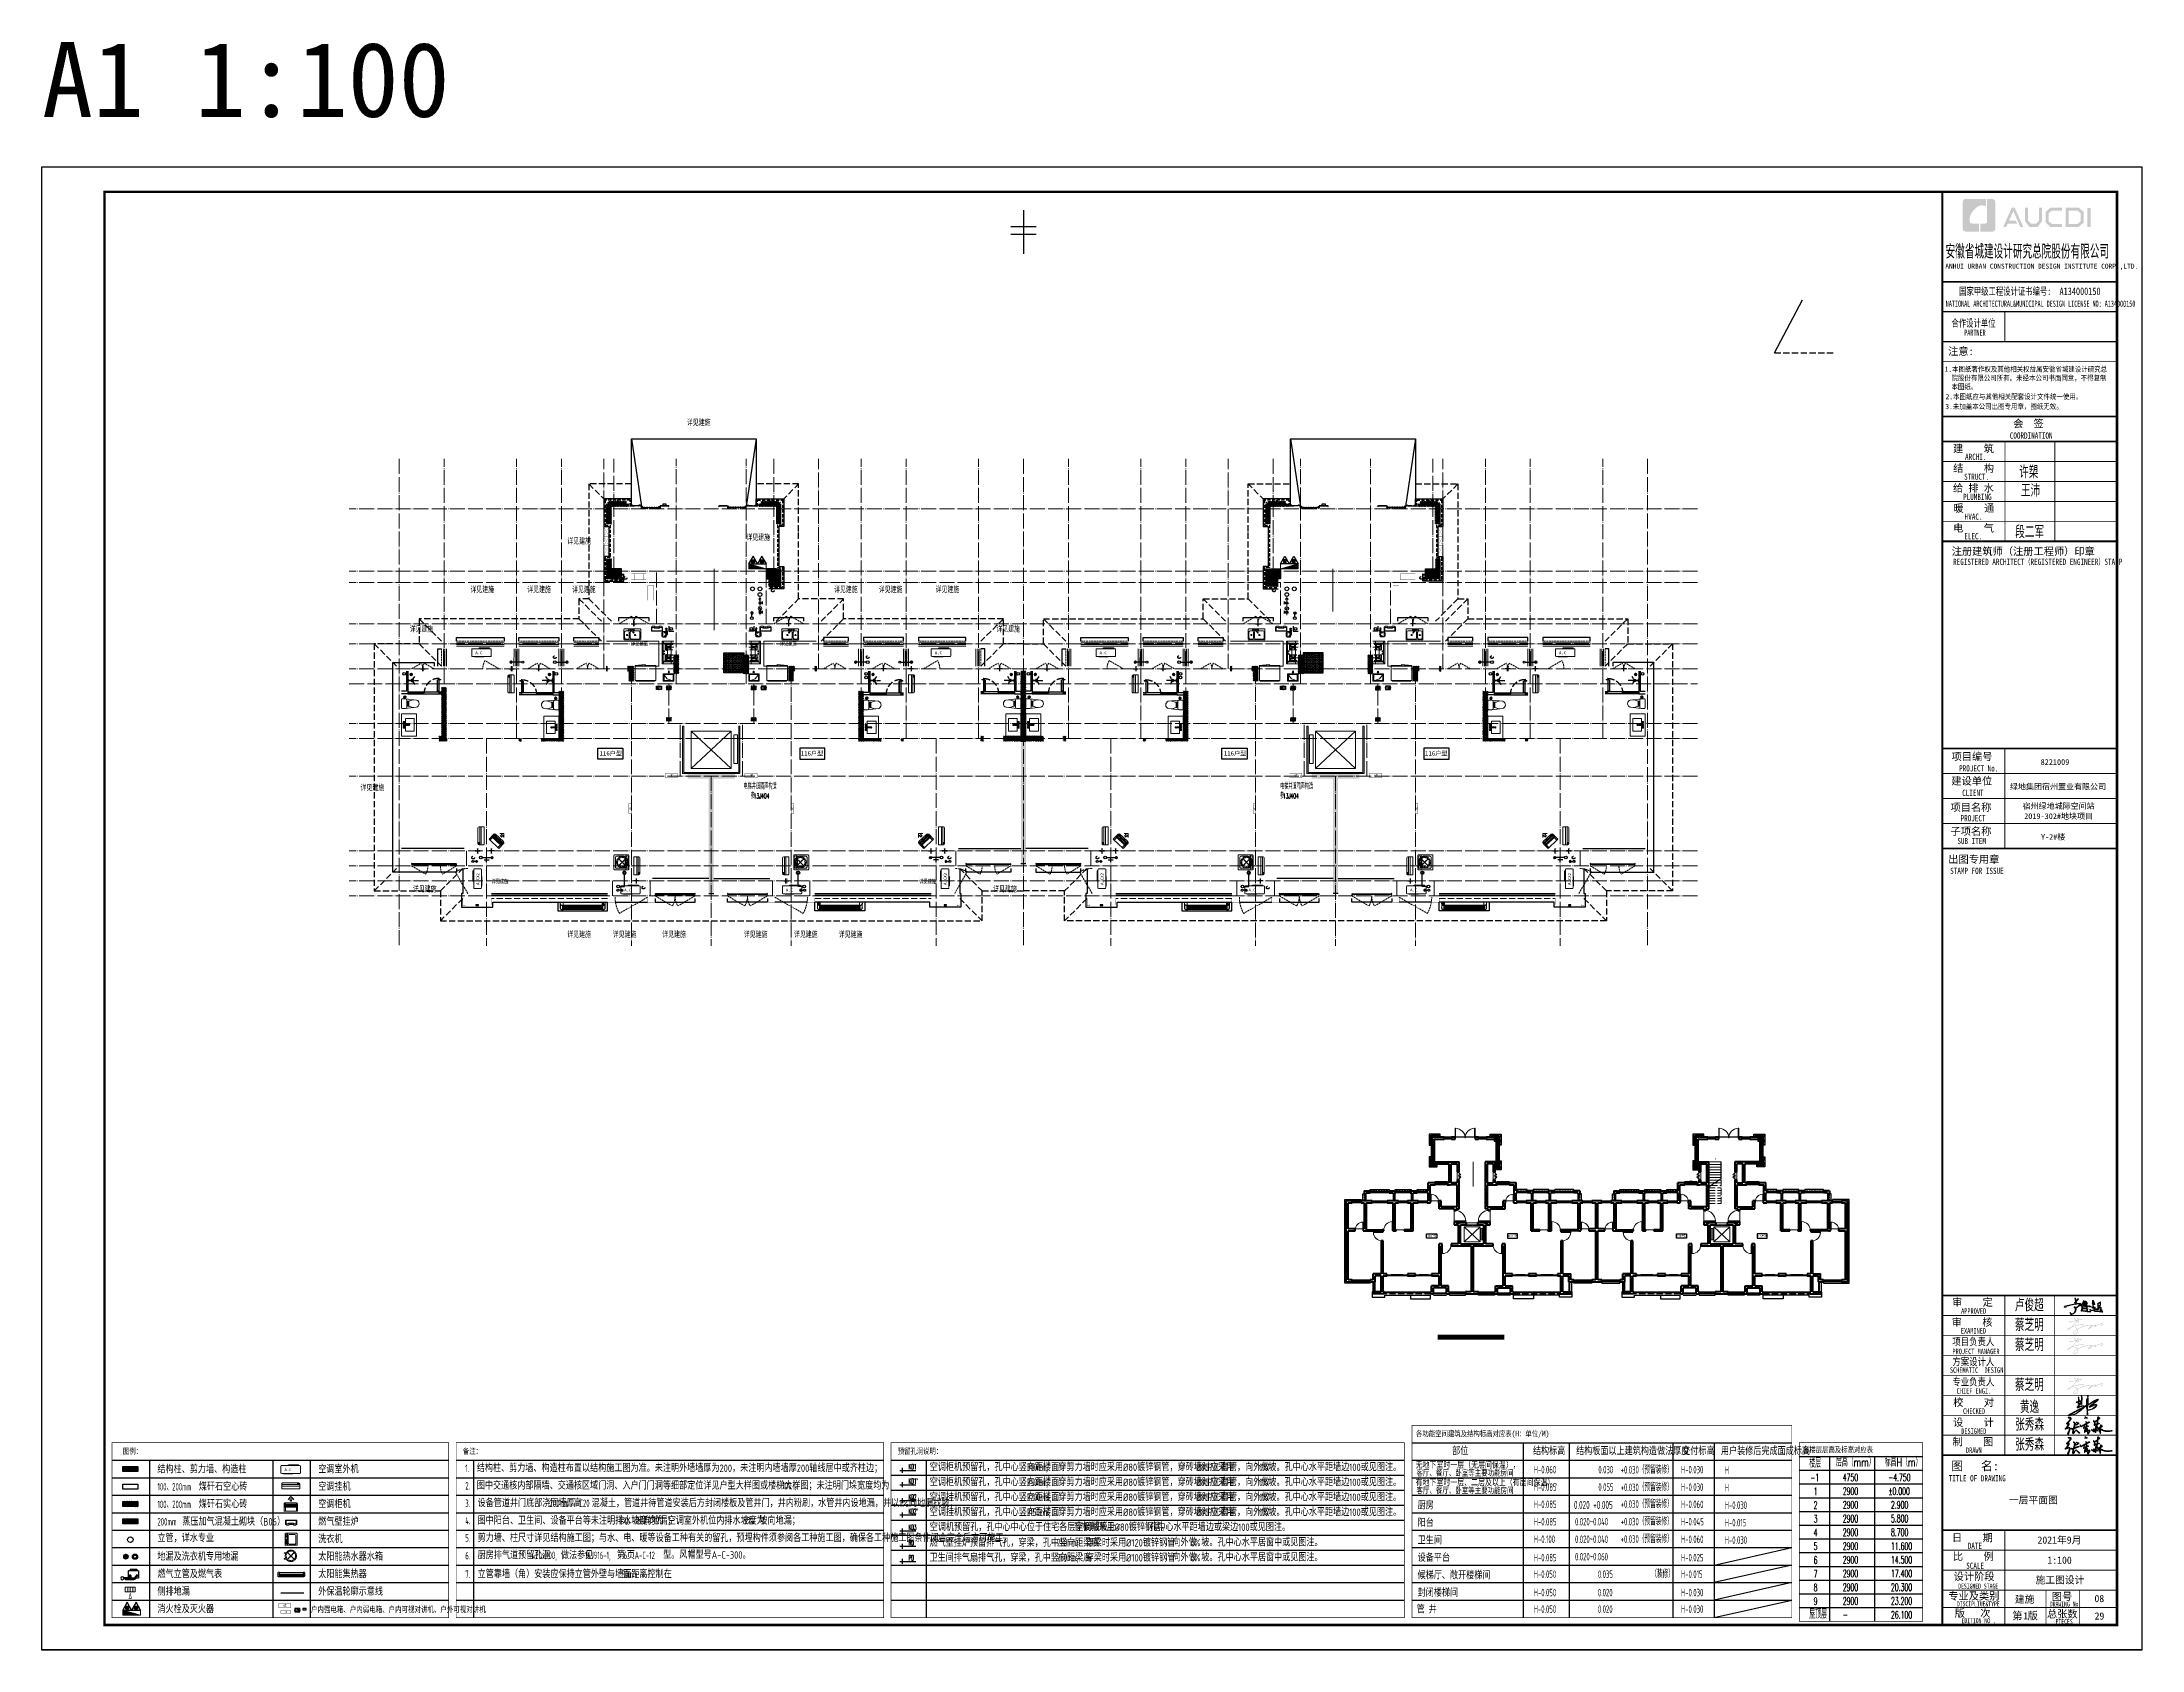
# Model space of a CAD drawing. Extents: x -518115 to 1124316, y -209821 to 1628073.
# Drawn here: x 813614 to 897714, y 642457 to 706857 of the extents above; entities that cross this region are included whole.
import ezdxf
from ezdxf.enums import TextEntityAlignment as Align

# ---------------------------------------------------------------- set-up
doc = ezdxf.new("R2010")
doc.units = 0
doc.header["$LTSCALE"] = 1000
doc.header["$MEASUREMENT"] = 0
for name, pattern in [('#P_--_20B1_001_t3$0$DASH', [0.35, 0.25, -0.1]), ('$1$DASH', [0.35, 0.25, -0.1]), ('__DASH', [0.35, 0.25, -0.1]), ('DASH', [0.35, 0.25, -0.1]), ('DOTE', [2.42, 2, -0.2, 0.02, -0.2]), ('HIDDEN', [0.375, 0.25, -0.125])]:
    doc.linetypes.add(name, pattern=pattern)
for name, color, linetype in [('3-栏杆1', 135, 'Continuous'), ('3.5方案汇报，与郭总、侯月琴确定户型_t8$0$2020.03.04 -1安徽标准化洋房户型(UA）_t8_t8$0$看线', 154, 'Continuous'), ('__0', 7, 'Continuous'), ('A-EQPM-MECH', 191, 'Continuous'), ('AH-FURNITURE', 1, 'Continuous'), ('C-Sheet-图框', 101, 'Continuous'), ('DIM_LEAD', 3, 'Continuous'), ('DIM_SYMB', 3, 'Continuous'), ('EQUIP-安防', 3, 'Continuous'), ('EQUIP_地漏', 7, 'Continuous'), ('EQUIP_消防', 7, 'Continuous'), ('IP-bath&kitchen-JOHNSON', 4, 'Continuous'), ('P-bath&kitchen-JOHNSON', 4, 'Continuous'), ('PUB_TEXT', 4, 'Continuous'), ('VPIPE-中水', 122, 'Continuous'), ('VPIPE-凝结', 150, 'Continuous'), ('VPIPE-废水', 31, 'Continuous'), ('VPIPE-消防', 1, 'TG_X'), ('VPIPE-给水', 3, 'TG_J'), ('VPIPE-雨水', 4, 'DASH'), ('保温', 6, 'Continuous'), ('修改标示', 212, 'Continuous'), ('卫生间', 6, 'Continuous'), ('图框', 140, 'Continuous'), ('图签文字', 147, 'Continuous'), ('建筑-排气道', 9, 'Continuous'), ('机电标识类', 1, 'Continuous'), ('污水', 3, 'Continuous'), ('看线', 251, 'Continuous'), ('立面', 73, 'Continuous'), ('立面-看线', 251, 'Continuous'), ('给水', 4, 'Continuous'), ('设备', 253, 'Continuous'), ('铝合金', 144, 'Continuous')]:
    doc.layers.add(name, color=color, linetype=linetype)
for name, color, linetype, lineweight in [('3.5方案汇报，与郭总、侯月琴确定户型_t8$0$STAIR', 2, 'Continuous', 18), ('DOTE', 19, 'DOTE', 9), ('EQUIP-消防', 3, 'Continuous', 20), ('EQUIP_消火栓', 242, 'Continuous', 18), ('LVTRY', 1, 'Continuous', 13), ('PUB_HATCH', 8, 'Continuous', 9), ('STAIR', 2, 'Continuous', 18), ('WALL', 9, 'Continuous', 40), ('WINDOW', 144, 'Continuous', 15), ('可改文字', 6, 'Continuous', 18), ('图签', 147, 'Continuous', 18), ('填充', 251, 'Continuous', 5), ('平面-分水线', 214, 'Continuous', 15), ('平面-栏杆', 135, 'Continuous', 15), ('平面-看线', 45, 'Continuous', 15), ('平面-空调室内机', 176, 'Continuous', 9), ('平面-空调预留孔', 173, 'Continuous', 15), ('空调', 76, 'Continuous', 13), ('立面-洞口示意', 152, 'Continuous', 13), ('签名', 7, 'Continuous', 18), ('粉刷', 251, 'Continuous', 9)]:
    doc.layers.add(name, color=color, linetype=linetype, lineweight=lineweight)
doc.layers.add('yichutu', color=7, linetype='Continuous', true_color=0xffffff, plot=False)
doc.styles.add('_TCH_AXIS', font='COMPLEX', dxfattribs={"bigfont": 'GBCBIG'})
doc.styles.add('_TCH_DIM', font='SIMPLEX.shx', dxfattribs={"width": 0.7, "bigfont": 'GBCBIG.shx'})
doc.styles.add('_TCH_LABEL', font='')
doc.styles.add('_TEL_DIM', font='SIMPLEX', dxfattribs={"width": 0.8, "height": 3.5, "bigfont": 'HZTXT'})
doc.styles.add('DIM_FONT', font='SIMPLEX.shx', dxfattribs={"width": 0.56})
doc.styles.add('HT', font='')
doc.styles.add('TG_LINETYPE', font='SIMPLEX', dxfattribs={"width": 0.8, "height": 3, "bigfont": 'HZTXT'})
doc.styles.add('宋体', font='', dxfattribs={"height": 50})
doc.styles.add('建筑图签-1', font='', dxfattribs={"width": 0.7})
doc.styles.add('建筑图签-2', font='TXT.shx', dxfattribs={"width": 0.5, "bigfont": 'HZTXT.shx'})
doc.styles.add('房间名称', font='TSSDENG', dxfattribs={"width": 0.8, "bigfont": 'HZTXT'})
doc.styles.add('黑体', font='')
doc.styles.get('_TCH_LABEL').set_extended_font_data('SimHei')
doc.styles.get('HT').set_extended_font_data('SimHei')
doc.styles.get('宋体').set_extended_font_data('SimSun')
doc.styles.get('建筑图签-1').set_extended_font_data('SimHei')
doc.styles.get('黑体').set_extended_font_data('SimHei')
doc.linetypes.add('TG_J', pattern='A,2,-0.22,["J",TG_LINETYPE,S=0.1,R=0,X=-0.18,Y=-0.15],0', length=2.22)
doc.linetypes.add('TG_X', pattern='A,4,-0.3,["X",TG_LINETYPE,S=0.1,R=0,X=-0.23,Y=-0.15],0', length=4.3)
pattern_1 = [(0, (-168166.886, -210246.6915), (12.3825, 7.149038), [8.255, -16.51]), (120, (-168166.886, -210246.6915), (-12.38249852, 7.14904056), [8.255, -16.51]), (60, (-168166.886, -210246.6915), (1.48e-06, 14.29807856), [-16.51, 8.255])]
pattern_2 = [(0, (-168166.8864, -210246.6915), (12.3825, 7.149038), [8.255, -16.51]), (120, (-168166.8864, -210246.6915), (-12.38249852, 7.14904056), [8.255, -16.51]), (60, (-168166.8864, -210246.6915), (1.48e-06, 14.29807856), [-16.51, 8.255])]
pattern_3 = [(45, (136374.2968, -266823.1597), (-2.24506403, 2.24506403), [])]
pattern_4 = [(45, (162774.294, -266823.1597), (-2.24506403, 2.24506403), [])]
pattern_5 = [(45, (-445516.58, -596748.81), (0, 47.4157523), [100.584, -33.528]), (135, (-445492.87, -596725.102), (3e-15, 47.4157523), [100.584, -33.528])]
pattern_6 = [(0, (407399.363, 156240.446), (30.95625, 17.872595), [20.6375, -41.275]), (120, (407399.363, 156240.446), (-30.9562463, 17.8726014), [20.6375, -41.275]), (60, (407399.363, 156240.446), (3.7e-06, 35.7451964), [-41.275, 20.6375])]
pattern_7 = [(0, (407300, 152740.447), (30.95625, 17.872595), [20.6375, -41.275]), (120, (407300, 152740.447), (-30.9562463, 17.8726014), [20.6375, -41.275]), (60, (407300, 152740.447), (3.7e-06, 35.7451964), [-41.275, 20.6375])]
pattern_8 = [(0, (407300, 153140.447), (30.95625, 17.872595), [20.6375, -41.275]), (120, (407300, 153140.447), (-30.9562463, 17.8726014), [20.6375, -41.275]), (60, (407300, 153140.447), (3.7e-06, 35.7451964), [-41.275, 20.6375])]
pattern_9 = [(45, (-25233.4547, -107108.3295), (-2.24506403, 2.24506403), [])]
pattern_10 = [(45, (163414.0617, -266823.3383), (-2.24506403, 2.24506403), [])]
pattern_11 = [(45, (162714.0584, -266823.342), (-2.24506403, 2.24506403), [])]
pattern_12 = [(45, (163324.059, -266823.3472), (-2.24506403, 2.24506403), [])]
pattern_13 = [(45, (163224.059, -266823.3463), (-2.24506403, 2.24506403), [])]
pattern_14 = [(45, (163124.059, -266823.3454), (-2.24506403, 2.24506403), [])]
pattern_15 = [(45, (163024.059, -266823.3444), (-2.24506403, 2.24506403), [])]
pattern_16 = [(45, (162924.059, -266823.3435), (-2.24506403, 2.24506403), [])]
pattern_17 = [(45, (162824.059, -266823.3426), (-2.24506403, 2.24506403), [])]
pattern_18 = [(45, (-25433.4547, -108177.829), (-2.24506403, 2.24506403), [])]
pattern_19 = [(45, (-51633.452, -107108.3295), (-2.24506403, 2.24506403), [])]
pattern_20 = [(45, (137014.0643, -266823.3383), (-2.24506403, 2.24506403), [])]
pattern_21 = [(45, (136314.061, -266823.342), (-2.24506403, 2.24506403), [])]
pattern_22 = [(45, (136924.0617, -266823.3472), (-2.24506403, 2.24506403), [])]
pattern_23 = [(45, (136824.0617, -266823.3463), (-2.24506403, 2.24506403), [])]
pattern_24 = [(45, (136724.0617, -266823.3454), (-2.24506403, 2.24506403), [])]
pattern_25 = [(45, (136624.0617, -266823.3444), (-2.24506403, 2.24506403), [])]
pattern_26 = [(45, (136524.0617, -266823.3435), (-2.24506403, 2.24506403), [])]
pattern_27 = [(45, (136424.0617, -266823.3426), (-2.24506403, 2.24506403), [])]
pattern_28 = [(45, (-51833.452, -108177.829), (-2.24506403, 2.24506403), [])]
pattern_29 = [(45, (407300, 308833.447), (0, 47.4157523), [100.584, -33.528]), (135, (407323.708, 308857.155), (3e-15, 47.4157523), [100.584, -33.528])]
pattern_30 = [(45, (0, 0), (0, 47.4157523), [100.584, -33.528]), (135, (23.708, 23.708), (3e-15, 47.4157523), [100.584, -33.528])]
pattern_31 = [(90, (0, 0), (-16.49778, 1e-15), [9.525, -19.05]), (210, (0, 0), (8.24889, -14.2874966), [9.525, -19.05]), (150, (6e-16, 9.525), (-8.24889, -14.2874966), [9.525, -19.05])]
pattern_32 = [(0, (-333791.82, 68818.54), (0, 50), []), (0, (-333791.82, 68835.207), (0, 50), []), (270, (-333748.077, 68843.84), (50, -9e-15), [5.01775, -44.98225]), (270, (-333785.536, 68843.84), (50, -9e-15), [5.01775, -44.98225]), (90, (-333760.024, 68809.91), (-50, 3e-15), [5.01775, -44.98225]), (90, (-333773.59, 68809.91), (-50, 3e-15), [5.01775, -44.98225]), (180, (-333741.794, 68801.874), (-6e-15, -50), [50.02425, 0.02425]), (135, (-333755.75, 68804.383), (3e-15, 49.99987405), [4.268, -66.44275]), (116.56505, (-333708.77, 68807.4), (0.00011283, 49.99993342), [2.805, -108.9985]), (116.56505, (-333758.77, 68807.4), (0.00011283, 49.99993342), [2.805, -108.9985]), (153.43495, (-333700.734, 68801.874), (-0.0001128, 49.9999334), [5.61, -106.1935]), (153.43495, (-333750.734, 68801.874), (-0.0001128, 49.9999334), [5.61, -106.1935]), (63.43495, (-333710.024, 68814.927), (-0.00011283, 49.99993342), [26.714, -85.0895]), (63.43495, (-333760.024, 68814.927), (-0.00011283, 49.99993342), [26.714, -85.0895]), (116.56505, (-333698.077, 68843.839), (0.00011283, 49.99993342), [2.805, -108.9985]), (116.56505, (-333748.077, 68843.839), (0.00011283, 49.99993342), [2.805, -108.9985]), (135, (-333749.33, 68846.347), (3e-15, 49.99987405), [4.268, -66.44275]), (153.43495, (-333702.35, 68849.365), (-0.0001128, 49.9999334), [5.61, -106.1935]), (153.43495, (-333752.35, 68849.365), (-0.0001128, 49.9999334), [5.61, -106.1935]), (45, (-333784.28, 68846.347), (0, 49.99987405), [4.268, -66.44275]), (63.43495, (-333735.536, 68843.839), (-0.00011283, 49.99993342), [2.805, -108.9985]), (63.43495, (-333785.536, 68843.839), (-0.00011283, 49.99993342), [2.805, -108.9985]), (26.56505, (-333731.264, 68849.365), (0.0001128, 49.9999334), [5.61, -106.1935]), (26.56505, (-333781.264, 68849.365), (0.0001128, 49.9999334), [5.61, -106.1935]), (116.56505, (-333723.59, 68814.927), (0.00011283, 49.99993342), [26.714, -85.0895]), (116.56505, (-333773.59, 68814.927), (0.00011283, 49.99993342), [26.714, -85.0895]), (45, (-333777.86, 68804.383), (0, 49.99987405), [4.268, -66.44275]), (63.43495, (-333724.843, 68807.4), (-0.00011283, 49.99993342), [2.805, -108.9985]), (63.43495, (-333774.843, 68807.4), (-0.00011283, 49.99993342), [2.805, -108.9985]), (26.56505, (-333732.88, 68801.874), (0.0001128, 49.9999334), [5.61, -106.1935]), (26.56505, (-333782.88, 68801.874), (0.0001128, 49.9999334), [5.61, -106.1935])]

msp = doc.modelspace()

# ---------------------------------------------------------------- texts
at = {"color": 1, "style": '黑体'}
for p in [(835941.6, 678278.6), (843999.9, 678278.6), (860941.6, 678278.1), (868999.9, 678278.1)]:
    msp.add_text('116户型', height=175, dxfattribs=at).set_placement(p)
at = {"layer": 'PUB_TEXT', "style": '_TCH_AXIS'}
for height, p in [(236.31, (839439, 691487)), (236.31, (841825.2, 686887.9)), (236.31, (834652, 686734.1)), (236.31, (830771.4, 684797.1)), (236.31, (833046.8, 684797.1)), (236.31, (834840.8, 684797.1)), (236.31, (845332.9, 684797.1)), (236.31, (847127, 684797.1)), (236.31, (849402.3, 684797.1)), (236.31, (828339.6, 683217.1)), (236.31, (851834.2, 683217.1)), (168.79, (837200.5, 682662.3)), (168.79, (843161.7, 682662.3)), (236.31, (826370.8, 676858.2)), (236.31, (828467.6, 672801.9)), (168.79, (831615.8, 673141.9)), (168.79, (848746.3, 673141.9)), (236.31, (851706.2, 672801.9)), (236.31, (834650.7, 670985.7)), (236.31, (836473.4, 670985.7)), (236.31, (838452.7, 670985.6)), (236.31, (841721.1, 670985.6)), (236.31, (843725.9, 670985.7)), (236.31, (845523.1, 670985.7))]:
    msp.add_text('详见建施', height=height, dxfattribs=at).set_placement(p)
at = {"layer": 'PUB_TEXT', "color": 3, "style": '_TCH_DIM'}
for s, height, width, p in [('电梯井道隔声构造', 236.31, 0.7, (841709.4, 676931.4)), ('电梯井道隔声构造', 236.31, 0.7, (863193.2, 676931.4)), ('参', 236.3, 0.7, (841995.2, 676556.7)), ('13J404', 208.25, 0.494118, (842115.6, 676556.7)), ('参', 236.3, 0.7, (863193.2, 676556.7)), ('13J404', 208.25, 0.494118, (863313.6, 676556.7))]:
    msp.add_text(s, height=height, dxfattribs=dict(at, width=width)).set_placement(p)
at = {"layer": 'PUB_TEXT', "color": 2, "style": '宋体', "width": 0.8}
msp.add_text('各楼层层高及标高对应表', height=227.848, dxfattribs=at).set_placement((884136.3, 650366.7))
at = {"layer": 'PUB_TEXT', "style": '_TCH_DIM'}
for s, height, width, p in [('楼层', 337.59, 0.7, (884388.9, 649764.9)), ('层高（mm）', 337.59, 0.7, (885457.2, 649809.2)), ('标高H（m）', 337.59, 0.7, (887408.9, 649809.2)), ('-1', 297.5, 0.494118, (884433.3, 649212.3)), ('4750', 297.5, 0.494118, (885731.8, 649219.9)), ('-4.750', 297.5, 0.494118, (887552.5, 649219.9)), ('1', 297.5, 0.494118, (884566.1, 648662.3)), ('2900', 297.5, 0.494118, (885731.8, 648669.9)), ('2900', 297.5, 0.494118, (885731.8, 648119.9)), ('%%P0.000', 297.5, 0.494118, (887552.5, 648669.9)), ('2.900', 297.5, 0.494118, (887661.5, 648119.9)), ('2', 297.5, 0.494118, (884566.1, 648112.3)), ('3', 297.5, 0.494118, (884566.1, 647562.3)), ('2900', 297.5, 0.494118, (885731.8, 647569.9)), ('5.800', 297.5, 0.494118, (887661.5, 647569.9)), ('4', 297.5, 0.494118, (884566.1, 647012.3)), ('5', 297.5, 0.494118, (884566.1, 646462.3)), ('2900', 297.5, 0.494118, (885731.8, 647019.9)), ('2900', 297.5, 0.494118, (885731.8, 646469.9)), ('8.700', 297.5, 0.494118, (887661.5, 647019.9)), ('11.600', 297.5, 0.494118, (887661.5, 646469.9)), ('6', 297.5, 0.494118, (884566.1, 645912.3)), ('2900', 297.5, 0.494118, (885731.8, 645919.9)), ('14.500', 297.5, 0.494118, (887661.5, 645919.9)), ('7', 297.5, 0.494118, (884566.1, 645362.3)), ('8', 297.5, 0.494118, (884566.1, 644812.3)), ('2900', 297.5, 0.494118, (885731.8, 645369.9)), ('2900', 297.5, 0.494118, (885731.8, 644819.9)), ('20.300', 297.5, 0.494118, (887661.5, 644819.9)), ('17.400', 297.5, 0.494118, (887661.5, 645369.9)), ('9', 297.5, 0.494118, (884566.1, 644262.3)), ('2900', 297.5, 0.494118, (885731.8, 644269.9)), ('23.200', 297.5, 0.494118, (887661.5, 644269.9)), ('屋顶层', 337.59, 0.7, (884388.9, 643714.9)), ('-', 297.5, 0.494118, (885731.8, 643719.9)), ('26.100', 297.5, 0.494118, (887661.5, 643719.9))]:
    msp.add_text(s, height=height, dxfattribs=dict(at, width=width)).set_placement(p)
at = {"layer": '可改文字', "color": 3, "style": '宋体'}
msp.add_text('一层平面图', height=281.28, dxfattribs=at).set_placement((893363.3, 648465.1), align=Align.MIDDLE)
at = {"layer": '图签', "color": 3, "style": '宋体'}
msp.add_text('08', height=286.68, dxfattribs=at).set_placement((895810.7, 644376))

# ---------------------------------------------------------------- blocks, each defined once
blk = doc.blocks.new('A$C341176C1')
at = {"layer": '设备', "color": 3, "const_width": 5}
blk.add_lwpolyline([(-240, -200), (0, -200), (0, -800), (-240, -800)], close=True, dxfattribs=at)
for points in [[(-240, -312), (0, -312)], [(-240, -688), (0, -688)]]:
    blk.add_lwpolyline(points, dxfattribs=at)
blk = doc.blocks.new('A$C028C60F5')
at = {"color": 6}
blk.add_lwpolyline([(400, 0), (0, 0), (0, -400), (400, -400)], close=True, dxfattribs=at)
at = {"layer": 'PUB_HATCH'}
blk.add_solid([(0, -400), (400, -400), (0, 0), (400, 0)], dxfattribs=at)
blk = doc.blocks.new('A$C3EFA6995')
for p in [(9700, -2400), (15900, -2400)]:
    blk.add_blockref('A$C028C60F5', p)
blk = doc.blocks.new('A$C1F074C3D')
at = {"layer": 'STAIR'}
blk.add_line((-1190, 4160), (-1190, 1703), dxfattribs=at)
blk = doc.blocks.new('A$C03F721DF')
at = {"layer": '立面-看线'}
h = blk.add_hatch(dxfattribs=at)
h.set_pattern_fill('HONEY', color=256, scale=5.2)
h.set_pattern_definition(pattern_1)
h.paths.add_polyline_path([(3680, 2600), (3680, 2640), (3400, 2640), (3400, 2600), (3360, 2600), (3360, 2280), (3440, 2280), (3440, 2560), (3720, 2560), (3720, 2600)])
h = blk.add_hatch(dxfattribs=at)
h.set_pattern_fill('HONEY', color=256, scale=5.2)
h.set_pattern_definition(pattern_1)
h.paths.add_polyline_path([(5840, 2600), (5840, 2640), (6120, 2640), (6120, 2600), (6160, 2600), (6160, 2280), (6080, 2280), (6080, 2560), (5800, 2560), (5800, 2600)])
h = blk.add_hatch(dxfattribs=at)
h.set_pattern_fill('HONEY', color=256, scale=5.2)
h.set_pattern_definition(pattern_2)
h.paths.add_polyline_path([(14240, 2600), (14240, 2640), (13960, 2640), (13960, 2600), (13920, 2600), (13920, 2280), (14000, 2280), (14000, 2560), (14280, 2560), (14280, 2600)])
h = blk.add_hatch(dxfattribs=at)
h.set_pattern_fill('HONEY', color=256, scale=5.2)
h.set_pattern_definition(pattern_2)
h.paths.add_polyline_path([(16400, 2600), (16400, 2640), (16680, 2640), (16680, 2600), (16720, 2600), (16720, 2280), (16640, 2280), (16640, 2560), (16360, 2560), (16360, 2600)])
h = blk.add_hatch(dxfattribs=at)
h.set_pattern_fill('HONEY', color=256, scale=5.2)
h.set_pattern_definition([(0, (-168206.6314, -211486.691), (12.3825, 7.149038), [8.255, -16.51]), (120, (-168206.6314, -211486.691), (-12.38249852, 7.14904056), [8.255, -16.51]), (60, (-168206.6314, -211486.691), (1.48e-06, 14.29807856), [-16.51, 8.255])])
h.paths.add_polyline_path([(3440, 1480), (3440, 1480), (3440, 1720), (3360, 1720), (3360, 1400), (3440, 1400)])
h = blk.add_hatch(dxfattribs=at)
h.set_pattern_fill('HONEY', color=256, scale=5.2)
h.set_pattern_definition([(0, (-168206.6315, -211486.691), (12.3825, 7.149038), [8.255, -16.51]), (120, (-168206.6315, -211486.691), (-12.38249852, 7.14904056), [8.255, -16.51]), (60, (-168206.6315, -211486.691), (1.48e-06, 14.29807856), [-16.51, 8.255])])
h.paths.add_polyline_path([(16640, 1480), (16640, 1480), (16640, 1720), (16720, 1720), (16720, 1400), (16640, 1400)])
h = blk.add_hatch(dxfattribs=at)
h.set_pattern_fill('HONEY', color=256, scale=5.2)
h.set_pattern_definition([(0, (-168206.6314, -211646.691), (12.3825, 7.149038), [8.255, -16.51]), (120, (-168206.6314, -211646.691), (-12.38249852, 7.14904056), [8.255, -16.51]), (60, (-168206.6314, -211646.691), (1.48e-06, 14.29807856), [-16.51, 8.255])])
h.paths.add_polyline_path([(5960, 1400), (6080, 1400), (6080, 1560), (6160, 1560), (6160, 1280), (5960, 1280)])
h = blk.add_hatch(dxfattribs=at)
h.set_pattern_fill('HONEY', color=256, scale=5.2)
h.set_pattern_definition([(0, (-168206.6315, -211646.691), (12.3825, 7.149038), [8.255, -16.51]), (120, (-168206.6315, -211646.691), (-12.38249852, 7.14904056), [8.255, -16.51]), (60, (-168206.6315, -211646.691), (1.48e-06, 14.29807856), [-16.51, 8.255])])
h.paths.add_polyline_path([(14120, 1400), (14000, 1400), (14000, 1560), (13920, 1560), (13920, 1280), (14120, 1280)])
at = {"color": 1, "const_width": 3.2}
for points in [[(3440, 2280), (3360, 2280), (3360, 2600), (3400, 2600), (3400, 2640), (3516, 2640), (3516, 2640), (3564, 2640), (3564, 2640), (3680, 2640), (3680, 2600), (3720, 2600), (3720, 2560)], [(6080, 2280), (6160, 2280), (6160, 2600), (6120, 2600), (6120, 2640), (6004, 2640), (6004, 2640), (5956, 2640), (5956, 2640), (5840, 2640), (5840, 2600), (5800, 2600), (5800, 2560)], [(14000, 2280), (13920, 2280), (13920, 2600), (13960, 2600), (13960, 2640), (14076, 2640), (14076, 2640), (14124, 2640), (14124, 2640), (14240, 2640), (14240, 2600), (14280, 2600), (14280, 2560)], [(16640, 2280), (16720, 2280), (16720, 2600), (16680, 2600), (16680, 2640), (16564, 2640), (16564, 2640), (16516, 2640), (16516, 2640), (16400, 2640), (16400, 2600), (16360, 2600), (16360, 2560)], [(3440, 1720), (3360, 1720), (3360, 1400), (3600, 1400), (3600, 1480)], [(16640, 1720), (16720, 1720), (16720, 1400), (16480, 1400), (16480, 1480)], [(6080, 1560), (6160, 1560), (6160, 1280), (5960, 1280)], [(14000, 1560), (13920, 1560), (13920, 1280), (14120, 1280)]]:
    blk.add_lwpolyline(points, dxfattribs=at)
at = {"color": 1}
for points in [[(3221, -1315), (3624, -1315), (3624, -1489), (3221, -1489)], [(6859, -1315), (6456, -1315), (6456, -1489), (6859, -1489)], [(13221, -1315), (13624, -1315), (13624, -1489), (13221, -1489)], [(16859, -1315), (16456, -1315), (16456, -1489), (16859, -1489)]]:
    blk.add_lwpolyline(points, close=True, dxfattribs=at)
at = {"color": 30, "const_width": 3.2}
for points in [[(1060, -3720), (1060, -3840), (1100, -3840), (1100, -3820), (1520, -3820), (1520, -3720)], [(3380, -3720), (3380, -3780), (3500, -3780), (3500, -3720)], [(4020, -3720), (4020, -3780), (4140, -3780), (4140, -3720)], [(6060, -3720), (6060, -3780), (5940, -3780), (5940, -3720)], [(6700, -3720), (6700, -3780), (6580, -3780), (6580, -3720)], [(9020, -3720), (9020, -3840), (8980, -3840), (8980, -3820), (8560, -3820), (8560, -3720)], [(11060, -3720), (11060, -3840), (11100, -3840), (11100, -3820), (11520, -3820), (11520, -3720)], [(13380, -3720), (13380, -3780), (13500, -3780), (13500, -3720)], [(14020, -3720), (14020, -3780), (14140, -3780), (14140, -3720)], [(16060, -3720), (16060, -3780), (15940, -3780), (15940, -3720)], [(16700, -3720), (16700, -3780), (16580, -3780), (16580, -3720)], [(19020, -3720), (19020, -3840), (18980, -3840), (18980, -3820), (18560, -3820), (18560, -3720)]]:
    blk.add_lwpolyline(points, dxfattribs=at)
at = {"layer": '3.5方案汇报，与郭总、侯月琴确定户型_t8$0$STAIR'}
for p, q in [((5360, -1040), (4720, -1640)), ((4720, -1040), (5360, -1640)), ((14721, -1040), (15361, -1640)), ((15361, -1040), (14721, -1640))]:
    blk.add_line(p, q, dxfattribs=at)
for points in [[(4720, -1640), (4720, -1040), (5360, -1040), (5360, -1640)], [(5400, -1560), (5400, -1100), (5460, -1100), (5460, -1560)], [(14681, -1560), (14681, -1100), (14621, -1100), (14621, -1560)], [(15361, -1640), (15361, -1040), (14721, -1040), (14721, -1640)]]:
    blk.add_lwpolyline(points, close=True, dxfattribs=at)
at = {"layer": 'DIM_SYMB'}
blk.add_lwpolyline([(14780, 1612, 0, 0, 0), (14780, 832, 0, 16, 0), (14780, 892, 0, 0, 0)], format="xyseb", dxfattribs=at)
at = {"layer": 'STAIR'}
for p, q in [((14520, 562), (14520, 1560)), ((14520, 1560), (15020, 1560)), ((14520, 1456), (15020, 1456)), ((14520, 1352), (15020, 1352)), ((14520, 1248), (15020, 1248)), ((14520, 1144), (15020, 1144)), ((14520, 1040), (15020, 1040)), ((14520, 936), (15020, 936)), ((15020, 894), (14793, 743)), ((14996, 1560), (14996, 878)), ((15020, 894), (15020, 1560)), ((14520, 832), (14926, 832)), ((14520, 728), (14733, 728)), ((14740, 708), (14520, 562)), ((14520, 624), (14614, 624)), ((14811, 692), (14724, 756)), ((14724, 756), (14740, 708)), ((14762, 728), (14798, 728)), ((14793, 743), (14811, 692))]:
    blk.add_line(p, q, dxfattribs=at)
at = {"layer": 'STAIR', "color": 246, "linetype": '#P_--_20B1_001_t3$0$DASH'}
for p, q in [((15020, 894), (14793, 743)), ((15020, -104), (15020, 894)), ((14740, 708), (14520, 562)), ((14520, -104), (14520, 562)), ((14520, 520), (15020, 520)), ((14520, 416), (15020, 416)), ((14520, 312), (15020, 312)), ((14520, 208), (15020, 208)), ((14520, 104), (15020, 104)), ((14614, 624), (15020, 624)), ((14811, 692), (14724, 756)), ((14724, 756), (14740, 708)), ((14733, 728), (14762, 728)), ((14793, 743), (14811, 692)), ((14798, 728), (15020, 728)), ((14926, 832), (15020, 832)), ((14520, 0), (15020, 0)), ((14520, -104), (15020, -104))]:
    blk.add_line(p, q, dxfattribs=at)
at = {"layer": 'WALL', "color": 7}
for p, q in [((3920, 2560), (3440, 2560)), ((3440, 2560), (3440, 1480)), ((3920, 2480), (3920, 2560)), ((4360, 2560), (4220, 2560)), ((4220, 2560), (4220, 2480)), ((4360, 2480), (4360, 2560)), ((5300, 2560), (5160, 2560)), ((5160, 2560), (5160, 2480)), ((5300, 2480), (5300, 2560)), ((6080, 2560), (5600, 2560)), ((5600, 2560), (5600, 2480)), ((6080, 2560), (6080, 1480)), ((14480, 2560), (14000, 2560)), ((14000, 2560), (14000, 1480)), ((14480, 2480), (14480, 2560)), ((14920, 2560), (14780, 2560)), ((14780, 2560), (14780, 2480)), ((14920, 2480), (14920, 2560)), ((15860, 2560), (15720, 2560)), ((15720, 2560), (15720, 2480)), ((15860, 2480), (15860, 2560)), ((16640, 2560), (16160, 2560)), ((16160, 2560), (16160, 2480)), ((16640, 2560), (16640, 1480)), ((3520, 2480), (3920, 2480)), ((3520, 2480), (3520, 1560)), ((4220, 2480), (4360, 2480)), ((5160, 2480), (5300, 2480)), ((5600, 2480), (6000, 2480)), ((6000, 2480), (6000, 1560)), ((14080, 2480), (14480, 2480)), ((14080, 2480), (14080, 1560)), ((14780, 2480), (14920, 2480)), ((15720, 2480), (15860, 2480)), ((16160, 2480), (16560, 2480)), ((16560, 2480), (16560, 1560)), ((3440, 1480), (4120, 1480)), ((3520, 1560), (4160, 1560)), ((4120, 720), (4120, 1480)), ((4160, 1560), (4520, 1560)), ((4200, 1480), (4440, 1480)), ((4200, 720), (4200, 1480)), ((4440, 1480), (4440, 1160)), ((4440, 1160), (4520, 1160)), ((4520, 1160), (4520, 1560)), ((5920, 1560), (5560, 1560)), ((5560, 1560), (5560, 680)), ((5880, 1480), (5640, 1480)), ((5640, 1480), (5640, 720)), ((5880, 1480), (5880, 1160)), ((5880, 1160), (5960, 1160)), ((6000, 1560), (5920, 1560)), ((6080, 1480), (5960, 1480)), ((5960, 1160), (5960, 1480)), ((14000, 1480), (14120, 1480)), ((14080, 1560), (14160, 1560)), ((14120, 1480), (14120, 1160)), ((14120, 1160), (14200, 1160)), ((14160, 1560), (14520, 1560)), ((14200, 1480), (14440, 1480)), ((14200, 1160), (14200, 1480)), ((14440, 720), (14440, 1480)), ((14520, 680), (14520, 1560)), ((15920, 1560), (15560, 1560)), ((15560, 1560), (15560, 1160)), ((15560, 1160), (15640, 1160)), ((15880, 1480), (15640, 1480)), ((15640, 1160), (15640, 1480)), ((15880, 720), (15880, 1480)), ((16560, 1560), (15920, 1560)), ((15960, 720), (15960, 1480)), ((16640, 1480), (15960, 1480)), ((720, 400), (960, 400)), ((720, 400), (720, 280)), ((800, 280), (720, 280)), ((800, 320), (960, 320)), ((800, 320), (800, 280)), ((960, 400), (960, 320)), ((1720, 400), (1960, 400)), ((1720, 400), (1720, 320)), ((1720, 320), (1880, 320)), ((1880, 280), (1880, 320)), ((1880, 280), (1960, 280)), ((1960, 280), (1960, 400)), ((2600, 280), (2600, 400)), ((2600, 400), (2840, 400)), ((2600, 280), (2680, 280)), ((2680, 280), (2680, 320)), ((2680, 320), (2840, 320)), ((2840, 400), (2840, 320)), ((3240, 400), (3280, 400)), ((3240, 400), (3240, 320)), ((3240, 320), (3280, 320)), ((3560, 720), (3280, 720)), ((3280, 400), (3280, 720)), ((3280, 0), (3280, 320)), ((3360, 640), (3560, 640)), ((3360, 360), (3360, 640)), ((3360, 0), (3360, 360)), ((3560, 640), (3560, 720)), ((4120, 720), (4040, 720)), ((4040, 720), (4040, 640)), ((4040, 640), (4160, 640)), ((4440, 640), (4160, 640)), ((4440, 720), (4200, 720)), ((4520, 840), (4440, 840)), ((4440, 840), (4440, 720)), ((4440, -240), (4440, 640)), ((4520, 680), (4520, 840)), ((4520, -280), (4520, 680)), ((5560, 680), (5560, -280)), ((5640, 720), (5880, 720)), ((5640, 640), (5640, -240)), ((5640, 640), (5920, 640)), ((5960, 840), (5880, 840)), ((5880, 840), (5880, 720)), ((5920, 640), (6040, 640)), ((5960, 720), (5960, 840)), ((6040, 720), (5960, 720)), ((6040, 640), (6040, 720)), ((6800, 720), (6520, 720)), ((6520, 720), (6520, 640)), ((6520, 640), (6720, 640)), ((6720, 360), (6720, 640)), ((6720, 0), (6720, 360)), ((6800, 400), (6800, 720)), ((6840, 400), (6800, 400)), ((6840, 320), (6800, 320)), ((6800, 0), (6800, 320)), ((6840, 320), (6840, 400)), ((7480, 400), (7240, 400)), ((7240, 320), (7240, 400)), ((7400, 320), (7240, 320)), ((7400, 280), (7400, 320)), ((7400, 280), (7480, 280)), ((7480, 280), (7480, 400)), ((8360, 400), (8120, 400)), ((8120, 280), (8120, 400)), ((8120, 280), (8200, 280)), ((8360, 320), (8200, 320)), ((8200, 280), (8200, 320)), ((8360, 320), (8360, 400)), ((9360, 400), (9120, 400)), ((9120, 320), (9120, 400)), ((9280, 320), (9120, 320)), ((9280, 320), (9280, 280)), ((9360, 280), (9280, 280)), ((9360, 400), (9360, 280)), ((10720, 400), (10960, 400)), ((10720, 400), (10720, 280)), ((10800, 280), (10720, 280)), ((10800, 320), (10960, 320)), ((10800, 320), (10800, 280)), ((10960, 400), (10960, 320)), ((11720, 400), (11960, 400)), ((11720, 400), (11720, 320)), ((11720, 320), (11880, 320)), ((11880, 280), (11880, 320)), ((11880, 280), (11960, 280)), ((11960, 280), (11960, 400)), ((12600, 280), (12600, 400)), ((12600, 400), (12840, 400)), ((12600, 280), (12680, 280)), ((12680, 280), (12680, 320)), ((12680, 320), (12840, 320)), ((12840, 400), (12840, 320)), ((13240, 400), (13280, 400)), ((13240, 400), (13240, 320)), ((13240, 320), (13280, 320)), ((13560, 720), (13280, 720)), ((13280, 400), (13280, 720)), ((13280, 0), (13280, 320)), ((13360, 640), (13560, 640)), ((13360, 360), (13360, 640)), ((13360, 0), (13360, 360)), ((13560, 640), (13560, 720)), ((14120, 720), (14040, 720)), ((14040, 720), (14040, 640)), ((14040, 640), (14160, 640)), ((14200, 840), (14120, 840)), ((14120, 840), (14120, 720)), ((14440, 640), (14160, 640)), ((14200, 720), (14200, 840)), ((14440, 720), (14200, 720)), ((14440, -240), (14440, 640)), ((14520, -280), (14520, 680)), ((15640, 840), (15560, 840)), ((15560, 840), (15560, 680)), ((15560, 680), (15560, -280)), ((15640, 720), (15640, 840)), ((15640, 720), (15880, 720)), ((15640, 640), (15640, -240)), ((15640, 640), (15920, 640)), ((15920, 640), (16040, 640)), ((16040, 720), (15960, 720)), ((16040, 640), (16040, 720)), ((16800, 720), (16520, 720)), ((16520, 720), (16520, 640)), ((16520, 640), (16720, 640)), ((16720, 360), (16720, 640)), ((16720, 0), (16720, 360)), ((16800, 400), (16800, 720)), ((16840, 400), (16800, 400)), ((16840, 320), (16800, 320)), ((16800, 0), (16800, 320)), ((16840, 320), (16840, 400)), ((17480, 400), (17240, 400)), ((17240, 320), (17240, 400)), ((17400, 320), (17240, 320)), ((17400, 280), (17400, 320)), ((17400, 280), (17480, 280)), ((17480, 280), (17480, 400)), ((18360, 400), (18120, 400)), ((18120, 280), (18120, 400)), ((18120, 280), (18200, 280)), ((18360, 320), (18200, 320)), ((18200, 280), (18200, 320)), ((18360, 320), (18360, 400)), ((19360, 400), (19120, 400)), ((19120, 320), (19120, 400)), ((19280, 320), (19120, 320)), ((19280, 320), (19280, 280)), ((19360, 280), (19280, 280)), ((19360, 400), (19360, 280)), ((0, -1160), (0, 0)), ((240, 0), (0, 0)), ((80, -1120), (80, -80)), ((80, -80), (240, -80)), ((240, -80), (240, 0)), ((760, 0), (600, 0)), ((600, 0), (600, -80)), ((600, -80), (720, -80)), ((720, -80), (720, -1120)), ((1040, 0), (760, 0)), ((800, -80), (800, -1160)), ((800, -80), (1040, -80)), ((1040, -80), (1040, 0)), ((1920, 0), (1640, 0)), ((1640, 0), (1640, -80)), ((1640, -80), (1880, -80)), ((1880, -1160), (1880, -80)), ((2100, 0), (1920, 0)), ((1960, -1160), (1960, -80)), ((1960, -80), (2100, -80)), ((2100, -80), (2100, 0)), ((2640, 0), (2460, 0)), ((2460, 0), (2460, -80)), ((2460, -80), (2600, -80)), ((2600, -1160), (2600, -80)), ((2880, 0), (2640, 0)), ((2680, -80), (2880, -80)), ((2680, -1200), (2680, -80)), ((2880, -80), (2880, 0)), ((3280, 0), (3240, 0)), ((3240, 0), (3240, -80)), ((3240, -80), (3320, -80)), ((3320, -80), (3380, -80)), ((3380, 0), (3360, 0)), ((3380, -80), (3380, 0)), ((3800, 0), (3700, 0)), ((3700, 0), (3700, -80)), ((3700, -80), (3720, -80)), ((3720, -320), (3720, -80)), ((4320, -320), (3720, -320)), ((3800, -240), (3800, 0)), ((4360, -240), (3800, -240)), ((4320, -320), (4320, -380)), ((4320, -380), (4400, -380)), ((4400, -820), (4320, -820)), ((4320, -820), (4320, -960)), ((4440, -240), (4360, -240)), ((4440, -320), (4400, -320)), ((4400, -380), (4400, -320)), ((4400, -880), (4400, -820)), ((4440, -320), (4440, -320)), ((4440, -320), (4520, -320)), ((4520, -320), (4520, -280)), ((5560, -280), (5560, -320)), ((5640, -320), (5560, -320)), ((5640, -240), (5720, -240)), ((5640, -320), (5640, -320)), ((5640, -320), (5680, -320)), ((5680, -320), (5680, -380)), ((5680, -380), (5760, -380)), ((5760, -820), (5680, -820)), ((5680, -820), (5680, -880)), ((5720, -240), (6280, -240)), ((5760, -320), (6360, -320)), ((5760, -380), (5760, -320)), ((5760, -960), (5760, -820)), ((6280, -240), (6280, 0)), ((6380, 0), (6280, 0)), ((6360, -320), (6360, -80)), ((6360, -80), (6380, -80)), ((6380, -80), (6380, 0)), ((6720, 0), (6700, 0)), ((6700, 0), (6700, -80)), ((6700, -80), (6760, -80)), ((6760, -80), (6840, -80)), ((6840, 0), (6800, 0)), ((6840, -80), (6840, 0)), ((7440, 0), (7200, 0)), ((7200, 0), (7200, -80)), ((7200, -80), (7400, -80)), ((7400, -1200), (7400, -80)), ((7620, 0), (7440, 0)), ((7480, -80), (7620, -80)), ((7480, -1160), (7480, -80)), ((7620, -80), (7620, 0)), ((8160, 0), (7980, 0)), ((7980, 0), (7980, -80)), ((7980, -80), (8120, -80)), ((8120, -1160), (8120, -80)), ((8440, 0), (8160, 0)), ((8200, -1160), (8200, -80)), ((8200, -80), (8440, -80)), ((8440, -80), (8440, 0)), ((9320, 0), (9040, 0)), ((9040, 0), (9040, -80)), ((9040, -80), (9280, -80)), ((9280, -80), (9280, -1160)), ((9480, 0), (9320, 0)), ((9360, -80), (9360, -1120)), ((9360, -80), (9480, -80)), ((9480, -80), (9480, 0)), ((10040, 0), (9840, 0)), ((9840, 0), (9840, -80)), ((9840, -80), (10000, -80)), ((10000, -1120), (10000, -80)), ((10240, 0), (10040, 0)), ((10080, -80), (10240, -80)), ((10080, -1120), (10080, -80)), ((10240, -80), (10240, 0)), ((10760, 0), (10600, 0)), ((10600, 0), (10600, -80)), ((10600, -80), (10720, -80)), ((10720, -80), (10720, -1120)), ((11040, 0), (10760, 0)), ((10800, -80), (10800, -1160)), ((10800, -80), (11040, -80)), ((11040, -80), (11040, 0)), ((11920, 0), (11640, 0)), ((11640, 0), (11640, -80)), ((11640, -80), (11880, -80)), ((11880, -1160), (11880, -80)), ((12100, 0), (11920, 0)), ((11960, -1160), (11960, -80)), ((11960, -80), (12100, -80)), ((12100, -80), (12100, 0)), ((12640, 0), (12460, 0)), ((12460, 0), (12460, -80)), ((12460, -80), (12600, -80)), ((12600, -1160), (12600, -80)), ((12880, 0), (12640, 0)), ((12680, -80), (12880, -80)), ((12680, -1200), (12680, -80)), ((12880, -80), (12880, 0)), ((13280, 0), (13240, 0)), ((13240, 0), (13240, -80)), ((13240, -80), (13320, -80)), ((13320, -80), (13380, -80)), ((13380, 0), (13360, 0)), ((13380, -80), (13380, 0)), ((13800, 0), (13700, 0)), ((13700, 0), (13700, -80)), ((13700, -80), (13720, -80)), ((13720, -320), (13720, -80)), ((14320, -320), (13720, -320)), ((13800, -240), (13800, 0)), ((14360, -240), (13800, -240)), ((14320, -320), (14320, -380)), ((14320, -380), (14400, -380)), ((14400, -820), (14320, -820)), ((14320, -820), (14320, -960)), ((14440, -240), (14360, -240)), ((14440, -320), (14400, -320)), ((14400, -380), (14400, -320)), ((14400, -880), (14400, -820)), ((14440, -320), (14440, -320)), ((14440, -320), (14520, -320)), ((14520, -320), (14520, -280)), ((15560, -280), (15560, -320)), ((15640, -320), (15560, -320)), ((15640, -240), (15720, -240)), ((15640, -320), (15640, -320)), ((15640, -320), (15680, -320)), ((15680, -320), (15680, -380)), ((15680, -380), (15760, -380)), ((15760, -820), (15680, -820)), ((15680, -820), (15680, -880)), ((15720, -240), (16280, -240)), ((15760, -320), (16360, -320)), ((15760, -380), (15760, -320)), ((15760, -960), (15760, -820)), ((16280, -240), (16280, 0)), ((16380, 0), (16280, 0)), ((16360, -320), (16360, -80)), ((16360, -80), (16380, -80)), ((16380, -80), (16380, 0)), ((16720, 0), (16700, 0)), ((16700, 0), (16700, -80)), ((16700, -80), (16760, -80)), ((16760, -80), (16840, -80)), ((16840, 0), (16800, 0)), ((16840, -80), (16840, 0)), ((17440, 0), (17200, 0)), ((17200, 0), (17200, -80)), ((17200, -80), (17400, -80)), ((17400, -1200), (17400, -80)), ((17620, 0), (17440, 0)), ((17480, -80), (17620, -80)), ((17480, -1160), (17480, -80)), ((17620, -80), (17620, 0)), ((18160, 0), (17980, 0)), ((17980, 0), (17980, -80)), ((17980, -80), (18120, -80)), ((18120, -1160), (18120, -80)), ((18440, 0), (18160, 0)), ((18200, -1160), (18200, -80)), ((18200, -80), (18440, -80)), ((18440, -80), (18440, 0)), ((19320, 0), (19040, 0)), ((19040, 0), (19040, -80)), ((19040, -80), (19280, -80)), ((19280, -80), (19280, -1160)), ((19480, 0), (19320, 0)), ((19360, -80), (19360, -1120)), ((19360, -80), (19480, -80)), ((19480, -80), (19480, 0)), ((20080, 0), (19840, 0)), ((19840, 0), (19840, -80)), ((19840, -80), (20000, -80)), ((20000, -1120), (20000, -80)), ((20080, -1160), (20080, 0)), ((0, -3240), (0, -1160)), ((360, -1120), (80, -1120)), ((80, -3160), (80, -1200)), ((80, -1200), (360, -1200)), ((360, -1200), (360, -1120)), ((720, -1120), (680, -1120)), ((680, -1120), (680, -1200)), ((680, -1200), (760, -1200)), ((760, -1200), (1400, -1200)), ((800, -1160), (1440, -1160)), ((1400, -1200), (1400, -1240)), ((1400, -1240), (1480, -1240)), ((1480, -1600), (1400, -1600)), ((1400, -1600), (1400, -2920)), ((1500, -1160), (1440, -1160)), ((1480, -1240), (1480, -1200)), ((1480, -1200), (1500, -1200)), ((1480, -2920), (1480, -1600)), ((1500, -1200), (1500, -1160)), ((1880, -1160), (1860, -1160)), ((1860, -1160), (1860, -1200)), ((1860, -1200), (1920, -1200)), ((1920, -1200), (2000, -1200)), ((2000, -1160), (1960, -1160)), ((2000, -1200), (2000, -1160)), ((2600, -1160), (2320, -1160)), ((2320, -1160), (2320, -1200)), ((2320, -1200), (2680, -1200)), ((4320, -960), (4500, -960)), ((4400, -880), (4540, -880)), ((4500, -1720), (4500, -960)), ((4820, -880), (4540, -880)), ((4580, -960), (4820, -960)), ((4580, -1720), (4580, -960)), ((4820, -960), (4820, -880)), ((5540, -880), (5260, -880)), ((5260, -880), (5260, -960)), ((5260, -960), (5500, -960)), ((5500, -960), (5500, -1720)), ((5540, -880), (5680, -880)), ((5580, -960), (5760, -960)), ((5580, -960), (5580, -1720)), ((7400, -1200), (7760, -1200)), ((7760, -1160), (7480, -1160)), ((7760, -1200), (7760, -1160)), ((8120, -1160), (8080, -1160)), ((8080, -1160), (8080, -1200)), ((8080, -1200), (8160, -1200)), ((8160, -1200), (8220, -1200)), ((8220, -1160), (8200, -1160)), ((8220, -1200), (8220, -1160)), ((8640, -1160), (8580, -1160)), ((8580, -1160), (8580, -1200)), ((8580, -1200), (8600, -1200)), ((8600, -1200), (8600, -1240)), ((8600, -1240), (8680, -1240)), ((8680, -1600), (8600, -1600)), ((8600, -1600), (8600, -2920)), ((9280, -1160), (8640, -1160)), ((8680, -1240), (8680, -1200)), ((9320, -1200), (8680, -1200)), ((8680, -2920), (8680, -1600)), ((9320, -1200), (9400, -1200)), ((9400, -1120), (9360, -1120)), ((9400, -1200), (9400, -1120)), ((10000, -1120), (9720, -1120)), ((9720, -1120), (9720, -1200)), ((9720, -1200), (10000, -1200)), ((10000, -3160), (10000, -1200)), ((10360, -1120), (10080, -1120)), ((10080, -1200), (10360, -1200)), ((10080, -3160), (10080, -1200)), ((10360, -1200), (10360, -1120)), ((10720, -1120), (10680, -1120)), ((10680, -1120), (10680, -1200)), ((10680, -1200), (10760, -1200)), ((10760, -1200), (11400, -1200)), ((10800, -1160), (11440, -1160)), ((11400, -1200), (11400, -1240)), ((11400, -1240), (11480, -1240)), ((11480, -1600), (11400, -1600)), ((11400, -1600), (11400, -2920)), ((11500, -1160), (11440, -1160)), ((11480, -1240), (11480, -1200)), ((11480, -1200), (11500, -1200)), ((11480, -2920), (11480, -1600)), ((11500, -1200), (11500, -1160)), ((11880, -1160), (11860, -1160)), ((11860, -1160), (11860, -1200)), ((11860, -1200), (11920, -1200)), ((11920, -1200), (12000, -1200)), ((12000, -1160), (11960, -1160)), ((12000, -1200), (12000, -1160)), ((12600, -1160), (12320, -1160)), ((12320, -1160), (12320, -1200)), ((12320, -1200), (12680, -1200)), ((14320, -960), (14500, -960)), ((14400, -880), (14540, -880)), ((14500, -1720), (14500, -960)), ((14820, -880), (14540, -880)), ((14580, -960), (14820, -960)), ((14580, -1720), (14580, -960)), ((14820, -960), (14820, -880)), ((15540, -880), (15260, -880)), ((15260, -880), (15260, -960)), ((15260, -960), (15500, -960)), ((15500, -960), (15500, -1720)), ((15540, -880), (15680, -880)), ((15580, -960), (15760, -960)), ((15580, -960), (15580, -1720)), ((17400, -1200), (17760, -1200)), ((17760, -1160), (17480, -1160)), ((17760, -1200), (17760, -1160)), ((18120, -1160), (18080, -1160)), ((18080, -1160), (18080, -1200)), ((18080, -1200), (18160, -1200)), ((18160, -1200), (18220, -1200)), ((18220, -1160), (18200, -1160)), ((18220, -1200), (18220, -1160)), ((18640, -1160), (18580, -1160)), ((18580, -1160), (18580, -1200)), ((18580, -1200), (18600, -1200)), ((18600, -1200), (18600, -1240)), ((18600, -1240), (18680, -1240)), ((18680, -1600), (18600, -1600)), ((18600, -1600), (18600, -2920)), ((19280, -1160), (18640, -1160)), ((18680, -1240), (18680, -1200)), ((19320, -1200), (18680, -1200)), ((18680, -2920), (18680, -1600)), ((19320, -1200), (19400, -1200)), ((19400, -1120), (19360, -1120)), ((19400, -1200), (19400, -1120)), ((20000, -1120), (19720, -1120)), ((19720, -1120), (19720, -1200)), ((19720, -1200), (20000, -1200)), ((20000, -3160), (20000, -1200)), ((20080, -3240), (20080, -1160)), ((3840, -1720), (3720, -1720)), ((3720, -2920), (3720, -1720)), ((3800, -1800), (3840, -1800)), ((3800, -2960), (3800, -1800)), ((3840, -1800), (3840, -1720)), ((4500, -1720), (4200, -1720)), ((4200, -1720), (4200, -1800)), ((4200, -1800), (4540, -1800)), ((4540, -1800), (5000, -1800)), ((4580, -1720), (5040, -1720)), ((5000, -1800), (5000, -3640)), ((5040, -1720), (5500, -1720)), ((5080, -1800), (5540, -1800)), ((5080, -1800), (5080, -3640)), ((5540, -1800), (5880, -1800)), ((5880, -1720), (5580, -1720)), ((5880, -1800), (5880, -1720)), ((6360, -1720), (6240, -1720)), ((6240, -1720), (6240, -1800)), ((6240, -1800), (6280, -1800)), ((6280, -2960), (6280, -1800)), ((6360, -2920), (6360, -1720)), ((13840, -1720), (13720, -1720)), ((13720, -2920), (13720, -1720)), ((13800, -1800), (13840, -1800)), ((13800, -2960), (13800, -1800)), ((13840, -1800), (13840, -1720)), ((14500, -1720), (14200, -1720)), ((14200, -1720), (14200, -1800)), ((14200, -1800), (14540, -1800)), ((14540, -1800), (15000, -1800)), ((14580, -1720), (15040, -1720)), ((15000, -1800), (15000, -3640)), ((15040, -1720), (15500, -1720)), ((15080, -1800), (15540, -1800)), ((15080, -1800), (15080, -3640)), ((15540, -1800), (15880, -1800)), ((15880, -1720), (15580, -1720)), ((15880, -1800), (15880, -1720)), ((16360, -1720), (16240, -1720)), ((16240, -1720), (16240, -1800)), ((16240, -1800), (16280, -1800)), ((16280, -2960), (16280, -1800)), ((16360, -2920), (16360, -1720)), ((0, -3240), (240, -3240)), ((240, -3160), (80, -3160)), ((240, -3240), (240, -3160)), ((1080, -3160), (960, -3160)), ((960, -3160), (960, -3240)), ((960, -3240), (1160, -3240)), ((1080, -3160), (1080, -2920)), ((1400, -2920), (1080, -2920)), ((1160, -3240), (1160, -3000)), ((1400, -3000), (1160, -3000)), ((1400, -3640), (1400, -3000)), ((1620, -2920), (1480, -2920)), ((1480, -3640), (1480, -3000)), ((1480, -3000), (1620, -3000)), ((1620, -3000), (1620, -2920)), ((2780, -2920), (2460, -2920)), ((2460, -2920), (2460, -3000)), ((2460, -3000), (2780, -3000)), ((2780, -3000), (2780, -2920)), ((3720, -2920), (3420, -2920)), ((3420, -2920), (3420, -3000)), ((3420, -3000), (3720, -3000)), ((3720, -3400), (3720, -3000)), ((3800, -3400), (3800, -2960)), ((6280, -3400), (6280, -2960)), ((6660, -2920), (6360, -2920)), ((6360, -3400), (6360, -3000)), ((6360, -3000), (6660, -3000)), ((6660, -3000), (6660, -2920)), ((7620, -2920), (7300, -2920)), ((7300, -2920), (7300, -3000)), ((7300, -3000), (7620, -3000)), ((7620, -3000), (7620, -2920)), ((8600, -2920), (8460, -2920)), ((8460, -2920), (8460, -3000)), ((8460, -3000), (8600, -3000)), ((8600, -3640), (8600, -3000)), ((8680, -2920), (9000, -2920)), ((8680, -3640), (8680, -3000)), ((8680, -3000), (8920, -3000)), ((8920, -3240), (8920, -3000)), ((8920, -3240), (9120, -3240)), ((9000, -3160), (9000, -2920)), ((9120, -3160), (9000, -3160)), ((9120, -3240), (9120, -3160)), ((10000, -3160), (9840, -3160)), ((9840, -3160), (9840, -3240)), ((9840, -3240), (10040, -3240)), ((10040, -3240), (10240, -3240)), ((10240, -3160), (10080, -3160)), ((10240, -3240), (10240, -3160)), ((11080, -3160), (10960, -3160)), ((10960, -3160), (10960, -3240)), ((10960, -3240), (11160, -3240)), ((11080, -3160), (11080, -2920)), ((11400, -2920), (11080, -2920)), ((11160, -3240), (11160, -3000)), ((11400, -3000), (11160, -3000)), ((11400, -3640), (11400, -3000)), ((11620, -2920), (11480, -2920)), ((11480, -3640), (11480, -3000)), ((11480, -3000), (11620, -3000)), ((11620, -3000), (11620, -2920)), ((12780, -2920), (12460, -2920)), ((12460, -2920), (12460, -3000)), ((12460, -3000), (12780, -3000)), ((12780, -3000), (12780, -2920)), ((13720, -2920), (13420, -2920)), ((13420, -2920), (13420, -3000)), ((13420, -3000), (13720, -3000)), ((13720, -3400), (13720, -3000)), ((13800, -3400), (13800, -2960)), ((16280, -3400), (16280, -2960)), ((16660, -2920), (16360, -2920)), ((16360, -3400), (16360, -3000)), ((16360, -3000), (16660, -3000)), ((16660, -3000), (16660, -2920)), ((17620, -2920), (17300, -2920)), ((17300, -2920), (17300, -3000)), ((17300, -3000), (17620, -3000)), ((17620, -3000), (17620, -2920)), ((18600, -2920), (18460, -2920)), ((18460, -2920), (18460, -3000)), ((18460, -3000), (18600, -3000)), ((18600, -3640), (18600, -3000)), ((18680, -2920), (19000, -2920)), ((18680, -3640), (18680, -3000)), ((18680, -3000), (18920, -3000)), ((18920, -3240), (18920, -3000)), ((18920, -3240), (19120, -3240)), ((19000, -3160), (19000, -2920)), ((19120, -3160), (19000, -3160)), ((19120, -3240), (19120, -3160)), ((20000, -3160), (19840, -3160)), ((19840, -3160), (19840, -3240)), ((19840, -3240), (20080, -3240)), ((1400, -3640), (1060, -3640)), ((1060, -3720), (1060, -3640)), ((1440, -3720), (1060, -3720)), ((1520, -3720), (1440, -3720)), ((1520, -3640), (1480, -3640)), ((1520, -3720), (1520, -3640)), ((3420, -3640), (3380, -3640)), ((3380, -3720), (3380, -3640)), ((3420, -3720), (3380, -3720)), ((3420, -3640), (3420, -3400)), ((3720, -3400), (3420, -3400)), ((3420, -3720), (3420, -3720)), ((3420, -3720), (3500, -3720)), ((3500, -3680), (3500, -3480)), ((3760, -3480), (3500, -3480)), ((3500, -3720), (3500, -3680)), ((4020, -3480), (3760, -3480)), ((4100, -3400), (3800, -3400)), ((4020, -3720), (4020, -3480)), ((4020, -3720), (4140, -3720)), ((4100, -3640), (4100, -3400)), ((4140, -3640), (4100, -3640)), ((4140, -3720), (4140, -3640)), ((5000, -3640), (4780, -3640)), ((4780, -3640), (4780, -3720)), ((4780, -3720), (5040, -3720)), ((5040, -3720), (5300, -3720)), ((5300, -3640), (5080, -3640)), ((5300, -3720), (5300, -3640)), ((5980, -3640), (5940, -3640)), ((5940, -3640), (5940, -3720)), ((5940, -3720), (6060, -3720)), ((5980, -3640), (5980, -3400)), ((5980, -3400), (6280, -3400)), ((6060, -3720), (6060, -3480)), ((6060, -3480), (6320, -3480)), ((6320, -3480), (6580, -3480)), ((6360, -3400), (6660, -3400)), ((6580, -3680), (6580, -3480)), ((6580, -3720), (6580, -3680)), ((6580, -3720), (6660, -3720)), ((6660, -3640), (6660, -3400)), ((6660, -3640), (6700, -3640)), ((6660, -3720), (6700, -3720)), ((6660, -3720), (6660, -3720)), ((6700, -3640), (6700, -3720)), ((8560, -3640), (8600, -3640)), ((8560, -3640), (8560, -3720)), ((8560, -3720), (8640, -3720)), ((8640, -3720), (9020, -3720)), ((8680, -3640), (9020, -3640)), ((9020, -3640), (9020, -3720)), ((11400, -3640), (11060, -3640)), ((11060, -3720), (11060, -3640)), ((11440, -3720), (11060, -3720)), ((11520, -3720), (11440, -3720)), ((11520, -3640), (11480, -3640)), ((11520, -3720), (11520, -3640)), ((13420, -3640), (13380, -3640)), ((13380, -3720), (13380, -3640)), ((13420, -3720), (13380, -3720)), ((13420, -3640), (13420, -3400)), ((13720, -3400), (13420, -3400)), ((13420, -3720), (13420, -3720)), ((13420, -3720), (13500, -3720)), ((13500, -3680), (13500, -3480)), ((13760, -3480), (13500, -3480)), ((13500, -3720), (13500, -3680)), ((14020, -3480), (13760, -3480)), ((14100, -3400), (13800, -3400)), ((14020, -3720), (14020, -3480)), ((14020, -3720), (14140, -3720)), ((14100, -3640), (14100, -3400)), ((14140, -3640), (14100, -3640)), ((14140, -3720), (14140, -3640)), ((15000, -3640), (14780, -3640)), ((14780, -3640), (14780, -3720)), ((14780, -3720), (15040, -3720)), ((15040, -3720), (15300, -3720)), ((15300, -3640), (15080, -3640)), ((15300, -3720), (15300, -3640)), ((15980, -3640), (15940, -3640)), ((15940, -3640), (15940, -3720)), ((15940, -3720), (16060, -3720)), ((15980, -3640), (15980, -3400)), ((15980, -3400), (16280, -3400)), ((16060, -3720), (16060, -3480)), ((16060, -3480), (16320, -3480)), ((16320, -3480), (16580, -3480)), ((16360, -3400), (16660, -3400)), ((16580, -3680), (16580, -3480)), ((16580, -3720), (16580, -3680)), ((16580, -3720), (16660, -3720)), ((16660, -3640), (16660, -3400)), ((16660, -3640), (16700, -3640)), ((16660, -3720), (16700, -3720)), ((16660, -3720), (16660, -3720)), ((16700, -3640), (16700, -3720)), ((18560, -3640), (18600, -3640)), ((18560, -3640), (18560, -3720)), ((18560, -3720), (18640, -3720)), ((18640, -3720), (19020, -3720)), ((18680, -3640), (19020, -3640)), ((19020, -3640), (19020, -3720))]:
    blk.add_line(p, q, dxfattribs=at)
at = {"layer": 'WINDOW', "extrusion": (0, 0, -1)}
for p, q in [((3920, 2560), (3920, 2480)), ((3920, 2560), (4220, 2560)), ((4220, 2533), (3920, 2533)), ((4220, 2480), (4220, 2560)), ((14480, 2560), (14480, 2480)), ((14480, 2560), (14780, 2560)), ((14780, 2533), (14480, 2533)), ((14780, 2480), (14780, 2560)), ((4220, 2507), (3920, 2507)), ((3920, 2480), (4220, 2480)), ((14780, 2507), (14480, 2507)), ((14480, 2480), (14780, 2480)), ((15600, 1160), (15487, 1047)), ((15600, 840), (15487, 953)), ((3396, 272), (3380, 272)), ((3380, -40), (3380, 272)), ((3396, -40), (3396, 272)), ((3560, 640), (3560, 720)), ((3560, 720), (4040, 720)), ((4040, 693), (3560, 693)), ((4040, 667), (3560, 667)), ((3560, 640), (4040, 640)), ((4040, 720), (4040, 640)), ((6040, 720), (6040, 640)), ((6520, 720), (6040, 720)), ((6040, 693), (6520, 693)), ((6040, 667), (6520, 667)), ((6520, 640), (6040, 640)), ((6520, 640), (6520, 720)), ((6684, 272), (6700, 272)), ((6684, -40), (6684, 272)), ((6700, -40), (6700, 272)), ((13396, 272), (13380, 272)), ((13380, -40), (13380, 272)), ((13396, -40), (13396, 272)), ((13560, 640), (13560, 720)), ((13560, 720), (14040, 720)), ((14040, 693), (13560, 693)), ((14040, 667), (13560, 667)), ((13560, 640), (14040, 640)), ((14040, 720), (14040, 640)), ((16040, 720), (16040, 640)), ((16520, 720), (16040, 720)), ((16040, 693), (16520, 693)), ((16040, 667), (16520, 667)), ((16520, 640), (16040, 640)), ((16520, 640), (16520, 720)), ((16684, 272), (16700, 272)), ((16684, -40), (16684, 272)), ((16700, -40), (16700, 272)), ((240, 0), (240, -80)), ((600, 0), (240, 0)), ((240, -27), (600, -27)), ((240, -53), (600, -53)), ((600, -80), (240, -80)), ((600, -80), (600, 0)), ((2100, 0), (2100, -80)), ((2460, 0), (2100, 0)), ((2100, -27), (2460, -27)), ((2100, -53), (2460, -53)), ((2460, -80), (2100, -80)), ((2460, -80), (2460, 0)), ((2880, 0), (2880, -80)), ((3240, 0), (2880, 0)), ((2880, -27), (3240, -27)), ((2880, -53), (3240, -53)), ((3240, -80), (2880, -80)), ((3240, -80), (3240, 0)), ((3380, -40), (3396, -40)), ((4360, -820), (4360, -798)), ((4360, -798), (4789, -798)), ((4360, -820), (4789, -820)), ((4789, -798), (4789, -820)), ((5291, -798), (5291, -820)), ((5720, -798), (5291, -798)), ((5720, -820), (5291, -820)), ((5720, -820), (5720, -798)), ((6700, -40), (6684, -40)), ((6840, -80), (6840, 0)), ((6840, 0), (7200, 0)), ((7200, -27), (6840, -27)), ((7200, -53), (6840, -53)), ((6840, -80), (7200, -80)), ((7200, 0), (7200, -80)), ((7620, -80), (7620, 0)), ((7620, 0), (7980, 0)), ((7980, -27), (7620, -27)), ((7980, -53), (7620, -53)), ((7620, -80), (7980, -80)), ((7980, 0), (7980, -80)), ((9480, -80), (9480, 0)), ((9480, 0), (9840, 0)), ((9840, -27), (9480, -27)), ((9840, -53), (9480, -53)), ((9480, -80), (9840, -80)), ((9840, 0), (9840, -80)), ((10240, 0), (10240, -80)), ((10600, 0), (10240, 0)), ((10240, -27), (10600, -27)), ((10240, -53), (10600, -53)), ((10600, -80), (10240, -80)), ((10600, -80), (10600, 0)), ((12100, 0), (12100, -80)), ((12460, 0), (12100, 0)), ((12100, -27), (12460, -27)), ((12100, -53), (12460, -53)), ((12460, -80), (12100, -80)), ((12460, -80), (12460, 0)), ((12880, 0), (12880, -80)), ((13240, 0), (12880, 0)), ((12880, -27), (13240, -27)), ((12880, -53), (13240, -53)), ((13240, -80), (12880, -80)), ((13240, -80), (13240, 0)), ((13380, -40), (13396, -40)), ((14360, -820), (14360, -798)), ((14360, -798), (14789, -798)), ((14360, -820), (14789, -820)), ((14789, -798), (14789, -820)), ((15291, -798), (15291, -820)), ((15720, -798), (15291, -798)), ((15720, -820), (15291, -820)), ((15720, -820), (15720, -798)), ((16700, -40), (16684, -40)), ((16840, -80), (16840, 0)), ((16840, 0), (17200, 0)), ((17200, -27), (16840, -27)), ((17200, -53), (16840, -53)), ((16840, -80), (17200, -80)), ((17200, 0), (17200, -80)), ((17620, -80), (17620, 0)), ((17620, 0), (17980, 0)), ((17980, -27), (17620, -27)), ((17980, -53), (17620, -53)), ((17620, -80), (17980, -80)), ((17980, 0), (17980, -80)), ((19480, -80), (19480, 0)), ((19480, 0), (19840, 0)), ((19840, -27), (19480, -27)), ((19840, -53), (19480, -53)), ((19480, -80), (19840, -80)), ((19840, 0), (19840, -80)), ((1160, -3240), (1120, -3240)), ((1120, -3240), (1120, -3640)), ((1133, -3640), (1133, -3240)), ((1147, -3240), (1133, -3266)), ((1147, -3267), (1133, -3293)), ((1147, -3294), (1133, -3320)), ((1147, -3322), (1133, -3347)), ((1147, -3349), (1133, -3374)), ((1147, -3640), (1147, -3240)), ((1160, -3240), (1160, -3640)), ((8920, -3240), (8960, -3240)), ((8920, -3240), (8920, -3640)), ((8933, -3640), (8933, -3240)), ((8933, -3240), (8947, -3266)), ((8933, -3267), (8947, -3293)), ((8933, -3294), (8947, -3320)), ((8933, -3322), (8947, -3347)), ((8933, -3349), (8947, -3374)), ((8947, -3640), (8947, -3240)), ((8960, -3240), (8960, -3640)), ((11160, -3240), (11120, -3240)), ((11120, -3240), (11120, -3640)), ((11133, -3640), (11133, -3240)), ((11147, -3240), (11133, -3266)), ((11147, -3267), (11133, -3293)), ((11147, -3294), (11133, -3320)), ((11147, -3322), (11133, -3347)), ((11147, -3349), (11133, -3374)), ((11147, -3640), (11147, -3240)), ((11160, -3240), (11160, -3640)), ((18920, -3240), (18960, -3240)), ((18920, -3240), (18920, -3640)), ((18933, -3640), (18933, -3240)), ((18933, -3240), (18947, -3266)), ((18933, -3267), (18947, -3293)), ((18933, -3294), (18947, -3320)), ((18933, -3322), (18947, -3347)), ((18933, -3349), (18947, -3374)), ((18947, -3640), (18947, -3240)), ((18960, -3240), (18960, -3640)), ((1120, -3640), (1160, -3640)), ((1147, -3376), (1133, -3402)), ((1147, -3403), (1133, -3429)), ((1147, -3430), (1133, -3456)), ((1147, -3458), (1133, -3483)), ((1147, -3485), (1133, -3510)), ((1147, -3512), (1133, -3538)), ((1147, -3539), (1133, -3565)), ((1147, -3566), (1133, -3592)), ((1147, -3594), (1133, -3619)), ((1147, -3621), (1137, -3640)), ((4140, -3640), (4140, -3720)), ((4780, -3640), (4140, -3640)), ((4140, -3667), (4780, -3667)), ((4140, -3693), (4780, -3693)), ((4780, -3720), (4140, -3720)), ((4780, -3720), (4780, -3640)), ((8960, -3640), (8920, -3640)), ((8933, -3376), (8947, -3402)), ((8933, -3403), (8947, -3429)), ((8933, -3430), (8947, -3456)), ((8933, -3458), (8947, -3483)), ((8933, -3485), (8947, -3510)), ((8933, -3512), (8947, -3538)), ((8933, -3539), (8947, -3565)), ((8933, -3566), (8947, -3592)), ((8933, -3594), (8947, -3619)), ((8933, -3621), (8943, -3640)), ((11120, -3640), (11160, -3640)), ((11147, -3376), (11133, -3402)), ((11147, -3403), (11133, -3429)), ((11147, -3430), (11133, -3456)), ((11147, -3458), (11133, -3483)), ((11147, -3485), (11133, -3510)), ((11147, -3512), (11133, -3538)), ((11147, -3539), (11133, -3565)), ((11147, -3566), (11133, -3592)), ((11147, -3594), (11133, -3619)), ((11147, -3621), (11137, -3640)), ((14140, -3640), (14140, -3720)), ((14780, -3640), (14140, -3640)), ((14140, -3667), (14780, -3667)), ((14140, -3693), (14780, -3693)), ((14780, -3720), (14140, -3720)), ((14780, -3720), (14780, -3640)), ((18960, -3640), (18920, -3640)), ((18933, -3376), (18947, -3402)), ((18933, -3403), (18947, -3429)), ((18933, -3430), (18947, -3456)), ((18933, -3458), (18947, -3483)), ((18933, -3485), (18947, -3510)), ((18933, -3512), (18947, -3538)), ((18933, -3539), (18947, -3565)), ((18933, -3566), (18947, -3592)), ((18933, -3594), (18947, -3619)), ((18933, -3621), (18943, -3640))]:
    blk.add_line(p, q, dxfattribs=at)
at = {"layer": 'WINDOW'}
for p, q in [((4360, 2520), (4360, 2910)), ((4380, 2910), (4360, 2910)), ((5160, 2560), (4360, 2560)), ((4380, 2520), (4380, 2910)), ((5140, 2520), (5140, 2910)), ((5140, 2910), (5160, 2910)), ((5160, 2520), (5160, 2910)), ((5300, 2480), (5300, 2560)), ((5600, 2560), (5300, 2560)), ((5300, 2533), (5600, 2533)), ((5600, 2560), (5600, 2480)), ((14920, 2520), (14920, 2910)), ((14940, 2910), (14920, 2910)), ((15720, 2560), (14920, 2560)), ((14940, 2520), (14940, 2910)), ((15700, 2520), (15700, 2910)), ((15700, 2910), (15720, 2910)), ((15720, 2520), (15720, 2910)), ((15860, 2480), (15860, 2560)), ((16160, 2560), (15860, 2560)), ((15860, 2533), (16160, 2533)), ((16160, 2560), (16160, 2480)), ((4360, 2520), (4380, 2520)), ((5160, 2520), (5140, 2520)), ((5300, 2507), (5600, 2507)), ((5600, 2480), (5300, 2480)), ((14920, 2520), (14940, 2520)), ((15720, 2520), (15700, 2520)), ((15860, 2507), (16160, 2507)), ((16160, 2480), (15860, 2480)), ((4440, 840), (4440, 1160)), ((4480, 1160), (4593, 1047)), ((4480, 840), (4593, 953)), ((4520, 840), (4520, 1160)), ((5880, 840), (5880, 1160)), ((5920, 1160), (6033, 1047)), ((5920, 840), (6033, 953)), ((5960, 840), (5960, 1160)), ((14160, 1160), (14047, 1047)), ((14160, 840), (14047, 953)), ((14120, 840), (14120, 1160)), ((14200, 840), (14200, 1160)), ((15560, 1160), (15560, 840)), ((15640, 1160), (15640, 840)), ((13560, 680), (13768, 800)), ((14039, 680), (13831, 800)), ((1040, -80), (1040, 0)), ((1040, 0), (1640, 0)), ((1640, -27), (1040, -27)), ((1640, -53), (1040, -53)), ((1040, -80), (1640, -80)), ((1640, 0), (1640, -80)), ((1842, -829), (1860, -829)), ((1842, -1180), (1842, -829)), ((1860, -1180), (1860, -829)), ((3380, 0), (3700, 0)), ((4320, -820), (4320, -380)), ((5760, -820), (5760, -380)), ((6700, 0), (6380, 0)), ((8238, -829), (8220, -829)), ((8220, -1180), (8220, -829)), ((8238, -1180), (8238, -829)), ((8440, 0), (8440, -80)), ((9040, 0), (8440, 0)), ((8440, -27), (9040, -27)), ((8440, -53), (9040, -53)), ((9040, -80), (8440, -80)), ((9040, -80), (9040, 0)), ((11040, -80), (11040, 0)), ((11040, 0), (11640, 0)), ((11640, -27), (11040, -27)), ((11640, -53), (11040, -53)), ((11040, -80), (11640, -80)), ((11640, 0), (11640, -80)), ((11842, -829), (11860, -829)), ((11842, -1180), (11842, -829)), ((11860, -1180), (11860, -829)), ((13380, 0), (13700, 0)), ((14320, -820), (14320, -380)), ((15760, -820), (15760, -380)), ((16700, 0), (16380, 0)), ((18238, -829), (18220, -829)), ((18220, -1180), (18220, -829)), ((18238, -1180), (18238, -829)), ((18440, 0), (18440, -80)), ((19040, 0), (18440, 0)), ((18440, -27), (19040, -27)), ((18440, -53), (19040, -53)), ((19040, -80), (18440, -80)), ((19040, -80), (19040, 0)), ((360, -1120), (680, -1120)), ((664, -848), (680, -848)), ((664, -1160), (664, -848)), ((680, -1160), (664, -1160)), ((680, -1160), (680, -848)), ((1089, -1258), (1089, -1240)), ((1440, -1240), (1089, -1240)), ((1440, -1258), (1089, -1258)), ((1440, -1240), (1440, -1258)), ((1860, -1180), (1842, -1180)), ((2000, -1160), (2000, -1200)), ((2000, -1160, 320), (2320, -1160, 320)), ((2320, -1200), (2320, -1160)), ((4805, -984), (4805, -975)), ((5025, -975), (4805, -975)), ((5025, -984), (4805, -984)), ((4820, -880), (5260, -880)), ((4820, -960), (5260, -960)), ((5260, -960), (4820, -960)), ((5025, -984), (5025, -975)), ((5275, -975), (5055, -975)), ((5055, -984), (5055, -975)), ((5275, -984), (5055, -984)), ((5275, -984), (5275, -975)), ((7760, -1160), (7760, -1200)), ((8080, -1160, 320), (7760, -1160, 320)), ((8080, -1200), (8080, -1160)), ((8220, -1180), (8238, -1180)), ((8640, -1240), (8640, -1258)), ((8640, -1240), (8991, -1240)), ((8640, -1258), (8991, -1258)), ((8991, -1258), (8991, -1240)), ((9416, -848), (9400, -848)), ((9400, -1160), (9400, -848)), ((9720, -1120), (9400, -1120)), ((9400, -1160), (9416, -1160)), ((9416, -1160), (9416, -848)), ((10360, -1120), (10680, -1120)), ((10664, -848), (10680, -848)), ((10664, -1160), (10664, -848)), ((10680, -1160), (10664, -1160)), ((10680, -1160), (10680, -848)), ((11089, -1258), (11089, -1240)), ((11440, -1240), (11089, -1240)), ((11440, -1258), (11089, -1258)), ((11440, -1240), (11440, -1258)), ((11860, -1180), (11842, -1180)), ((12000, -1160), (12000, -1200)), ((12000, -1160, 320), (12320, -1160, 320)), ((14805, -984), (14805, -975)), ((15025, -975), (14805, -975)), ((15025, -984), (14805, -984)), ((14820, -880), (15260, -880)), ((14820, -960), (15260, -960)), ((15260, -960), (14820, -960)), ((15025, -984), (15025, -975)), ((15275, -975), (15055, -975)), ((15055, -984), (15055, -975)), ((15275, -984), (15055, -984)), ((15275, -984), (15275, -975)), ((17760, -1160), (17760, -1200)), ((18080, -1160, 320), (17760, -1160, 320)), ((18080, -1200), (18080, -1160)), ((18220, -1180), (18238, -1180)), ((18640, -1240), (18640, -1258)), ((18640, -1240), (18991, -1240)), ((18640, -1258), (18991, -1258)), ((18991, -1258), (18991, -1240)), ((19416, -848), (19400, -848)), ((19400, -1160), (19400, -848)), ((19720, -1120), (19400, -1120)), ((19400, -1160), (19416, -1160)), ((19416, -1160), (19416, -848)), ((3840, -1760), (3858, -1760)), ((3840, -1760), (3840, -2111)), ((3858, -2111), (3840, -2111)), ((3858, -1760), (3858, -2111)), ((6240, -1760), (6222, -1760)), ((6222, -1760), (6222, -2111)), ((6222, -2111), (6240, -2111)), ((6240, -1760), (6240, -2111)), ((13840, -1760), (13858, -1760)), ((13840, -1760), (13840, -2111)), ((13858, -2111), (13840, -2111)), ((13858, -1760), (13858, -2111)), ((16240, -1760), (16222, -1760)), ((16222, -1760), (16222, -2111)), ((16222, -2111), (16240, -2111)), ((16240, -1760), (16240, -2111)), ((240, -3240), (240, -3160)), ((240, -3160), (960, -3160)), ((960, -3187), (240, -3187)), ((960, -3213), (240, -3213)), ((240, -3240), (960, -3240)), ((960, -3160), (960, -3240)), ((1620, -2960), (1620, -2976)), ((1620, -2971), (1620, -2960)), ((1620, -2960), (1856, -2960)), ((1856, -2971), (1620, -2971)), ((2460, -3000), (1620, -3000)), ((1798, -2960), (1798, -2948)), ((1798, -2948), (2040, -2948)), ((2040, -2960), (1798, -2960)), ((1856, -2960), (1856, -2971)), ((1884, -2975), (2009, -2975)), ((2009, -2975), (1954, -2981)), ((1954, -2981), (1954, -2975)), ((2040, -2948), (2040, -2960)), ((2281, -2948), (2040, -2948)), ((2040, -2960), (2281, -2960)), ((2196, -2975), (2071, -2975)), ((2071, -2975), (2126, -2981)), ((2126, -2981), (2126, -2975)), ((2224, -2960), (2224, -2971)), ((2460, -2960), (2224, -2960)), ((2224, -2971), (2460, -2971)), ((2281, -2960), (2281, -2948)), ((2460, -2971), (2460, -2960)), ((2780, -2960), (2780, -2976)), ((2780, -2971), (2780, -2960)), ((2780, -2960), (2960, -2960)), ((2960, -2971), (2780, -2971)), ((3420, -3000), (2780, -3000)), ((2916, -2960), (2916, -2948)), ((2916, -2948), (3100, -2948)), ((3100, -2960), (2916, -2960)), ((2960, -2960), (2960, -2971)), ((2981, -2975), (3076, -2975)), ((3076, -2975), (3035, -2981)), ((3035, -2981), (3035, -2975)), ((3100, -2948), (3100, -2960)), ((3284, -2948), (3100, -2948)), ((3100, -2960), (3284, -2960)), ((3219, -2975), (3124, -2975)), ((3124, -2975), (3165, -2981)), ((3165, -2981), (3165, -2975)), ((3240, -2960), (3240, -2971)), ((3420, -2960), (3240, -2960)), ((3240, -2971), (3420, -2971)), ((3284, -2960), (3284, -2948)), ((3420, -2971), (3420, -2960)), ((6660, -2971), (6660, -2960)), ((6660, -2960), (6840, -2960)), ((6840, -2971), (6660, -2971)), ((6660, -3000), (7300, -3000)), ((6796, -2960), (6796, -2948)), ((6796, -2948), (6980, -2948)), ((6980, -2960), (6796, -2960)), ((6840, -2960), (6840, -2971)), ((6861, -2975), (6956, -2975)), ((6956, -2975), (6915, -2981)), ((6915, -2981), (6915, -2975)), ((6980, -2948), (6980, -2960)), ((7164, -2948), (6980, -2948)), ((6980, -2960), (7164, -2960)), ((7099, -2975), (7004, -2975)), ((7004, -2975), (7045, -2981)), ((7045, -2981), (7045, -2975)), ((7120, -2960), (7120, -2971)), ((7300, -2960), (7120, -2960)), ((7120, -2971), (7300, -2971)), ((7164, -2960), (7164, -2948)), ((7300, -2960), (7300, -2976)), ((7300, -2971), (7300, -2960)), ((7620, -2971), (7620, -2960)), ((7620, -2960), (7856, -2960)), ((7856, -2971), (7620, -2971)), ((7620, -3000), (8460, -3000)), ((7799, -2960), (7799, -2948)), ((7799, -2948), (8040, -2948)), ((8040, -2960), (7799, -2960)), ((7856, -2960), (7856, -2971)), ((7884, -2975), (8009, -2975)), ((8009, -2975), (7954, -2981)), ((7954, -2981), (7954, -2975)), ((8040, -2948), (8040, -2960)), ((8282, -2948), (8040, -2948)), ((8040, -2960), (8282, -2960)), ((8196, -2975), (8071, -2975)), ((8071, -2975), (8126, -2981)), ((8126, -2981), (8126, -2975)), ((8224, -2960), (8224, -2971)), ((8460, -2960), (8224, -2960)), ((8224, -2971), (8460, -2971)), ((8282, -2960), (8282, -2948)), ((8460, -2960), (8460, -2976)), ((8460, -2971), (8460, -2960)), ((9120, -3160), (9120, -3240)), ((9840, -3160), (9120, -3160)), ((9120, -3187), (9840, -3187)), ((9120, -3213), (9840, -3213)), ((9840, -3240), (9120, -3240)), ((9840, -3240), (9840, -3160)), ((10240, -3240), (10240, -3160)), ((10240, -3160), (10960, -3160)), ((10960, -3187), (10240, -3187)), ((10960, -3213), (10240, -3213)), ((10240, -3240), (10960, -3240)), ((10960, -3160), (10960, -3240)), ((11620, -2960), (11620, -2976)), ((11620, -2971), (11620, -2960)), ((11620, -2960), (11856, -2960)), ((11856, -2971), (11620, -2971)), ((12460, -3000), (11620, -3000)), ((11798, -2960), (11798, -2948)), ((11798, -2948), (12040, -2948)), ((12040, -2960), (11798, -2960)), ((11856, -2960), (11856, -2971)), ((11884, -2975), (12009, -2975)), ((12009, -2975), (11954, -2981)), ((11954, -2981), (11954, -2975)), ((12040, -2948), (12040, -2960)), ((12281, -2948), (12040, -2948)), ((12040, -2960), (12281, -2960)), ((12196, -2975), (12071, -2975)), ((12071, -2975), (12126, -2981)), ((12126, -2981), (12126, -2975)), ((12224, -2960), (12224, -2971)), ((12460, -2960), (12224, -2960)), ((12224, -2971), (12460, -2971)), ((12281, -2960), (12281, -2948)), ((12460, -2971), (12460, -2960)), ((12780, -2960), (12780, -2976)), ((12780, -2971), (12780, -2960)), ((12780, -2960), (12960, -2960)), ((12960, -2971), (12780, -2971)), ((13420, -3000), (12780, -3000)), ((12916, -2960), (12916, -2948)), ((12916, -2948), (13100, -2948)), ((13100, -2960), (12916, -2960)), ((12960, -2960), (12960, -2971)), ((12981, -2975), (13076, -2975)), ((13076, -2975), (13035, -2981)), ((13035, -2981), (13035, -2975)), ((13100, -2948), (13100, -2960)), ((13284, -2948), (13100, -2948)), ((13100, -2960), (13284, -2960)), ((13219, -2975), (13124, -2975)), ((13124, -2975), (13165, -2981)), ((13165, -2981), (13165, -2975)), ((13240, -2960), (13240, -2971)), ((13420, -2960), (13240, -2960)), ((13240, -2971), (13420, -2971)), ((13284, -2960), (13284, -2948)), ((13420, -2971), (13420, -2960)), ((16660, -2971), (16660, -2960)), ((16660, -2960), (16840, -2960)), ((16840, -2971), (16660, -2971)), ((16660, -3000), (17300, -3000)), ((16796, -2960), (16796, -2948)), ((16796, -2948), (16980, -2948)), ((16980, -2960), (16796, -2960)), ((16840, -2960), (16840, -2971)), ((16861, -2975), (16956, -2975)), ((16956, -2975), (16915, -2981)), ((16915, -2981), (16915, -2975)), ((16980, -2948), (16980, -2960)), ((17164, -2948), (16980, -2948)), ((16980, -2960), (17164, -2960)), ((17099, -2975), (17004, -2975)), ((17004, -2975), (17045, -2981)), ((17045, -2981), (17045, -2975)), ((17120, -2960), (17120, -2971)), ((17300, -2960), (17120, -2960)), ((17120, -2971), (17300, -2971)), ((17164, -2960), (17164, -2948)), ((17300, -2960), (17300, -2976)), ((17300, -2971), (17300, -2960)), ((17620, -2971), (17620, -2960)), ((17620, -2960), (17856, -2960)), ((17856, -2971), (17620, -2971)), ((17620, -3000), (18460, -3000)), ((17799, -2960), (17799, -2948)), ((17799, -2948), (18040, -2948)), ((18040, -2960), (17799, -2960)), ((17856, -2960), (17856, -2971)), ((17884, -2975), (18009, -2975)), ((18009, -2975), (17954, -2981)), ((17954, -2981), (17954, -2975)), ((18040, -2948), (18040, -2960)), ((18282, -2948), (18040, -2948)), ((18040, -2960), (18282, -2960)), ((18196, -2975), (18071, -2975)), ((18071, -2975), (18126, -2981)), ((18126, -2981), (18126, -2975)), ((18224, -2960), (18224, -2971)), ((18460, -2960), (18224, -2960)), ((18224, -2971), (18460, -2971)), ((18282, -2960), (18282, -2948)), ((18460, -2960), (18460, -2976)), ((18460, -2971), (18460, -2960)), ((19120, -3160), (19120, -3240)), ((19840, -3160), (19120, -3160)), ((19120, -3187), (19840, -3187)), ((19120, -3213), (19840, -3213)), ((19840, -3240), (19120, -3240)), ((19840, -3240), (19840, -3160)), ((3500, -3720), (3500, -3680)), ((3500, -3680), (4020, -3680)), ((4020, -3693), (3500, -3693)), ((3500, -3707), (3533, -3693)), ((4020, -3707), (3500, -3707)), ((3500, -3720), (4020, -3720)), ((3535, -3707), (3568, -3693)), ((3570, -3707), (3604, -3693)), ((3606, -3707), (3639, -3693)), ((3641, -3707), (3674, -3693)), ((3676, -3707), (3710, -3693)), ((3712, -3707), (3745, -3693)), ((3747, -3707), (3780, -3693)), ((3782, -3707), (3816, -3693)), ((3818, -3707), (3851, -3693)), ((3853, -3707), (3887, -3693)), ((3889, -3707), (3922, -3693)), ((3924, -3707), (3957, -3693)), ((3959, -3707), (3993, -3693)), ((3995, -3707), (4020, -3697)), ((4020, -3680), (4020, -3720)), ((5300, -3720), (5300, -3640)), ((5300, -3640), (5940, -3640)), ((5940, -3667), (5300, -3667)), ((5940, -3693), (5300, -3693)), ((5300, -3720), (5940, -3720)), ((5940, -3640), (5940, -3720)), ((6060, -3680), (6060, -3720)), ((6580, -3680), (6060, -3680)), ((6060, -3693), (6580, -3693)), ((6085, -3707), (6060, -3697)), ((6060, -3707), (6580, -3707)), ((6580, -3720), (6060, -3720)), ((6121, -3707), (6087, -3693)), ((6156, -3707), (6123, -3693)), ((6191, -3707), (6158, -3693)), ((6227, -3707), (6193, -3693)), ((6262, -3707), (6229, -3693)), ((6298, -3707), (6264, -3693)), ((6333, -3707), (6300, -3693)), ((6368, -3707), (6335, -3693)), ((6404, -3707), (6370, -3693)), ((6439, -3707), (6406, -3693)), ((6474, -3707), (6441, -3693)), ((6510, -3707), (6476, -3693)), ((6545, -3707), (6512, -3693)), ((6580, -3707), (6547, -3693)), ((6580, -3720), (6580, -3680)), ((13500, -3720), (13500, -3680)), ((13500, -3680), (14020, -3680)), ((14020, -3693), (13500, -3693)), ((13500, -3707), (13533, -3693)), ((14020, -3707), (13500, -3707)), ((13500, -3720), (14020, -3720)), ((13535, -3707), (13568, -3693)), ((13570, -3707), (13604, -3693)), ((13606, -3707), (13639, -3693)), ((13641, -3707), (13674, -3693)), ((13676, -3707), (13710, -3693)), ((13712, -3707), (13745, -3693)), ((13747, -3707), (13780, -3693)), ((13782, -3707), (13816, -3693)), ((13818, -3707), (13851, -3693)), ((13853, -3707), (13887, -3693)), ((13889, -3707), (13922, -3693)), ((13924, -3707), (13957, -3693)), ((13959, -3707), (13993, -3693)), ((13995, -3707), (14020, -3697)), ((14020, -3680), (14020, -3720)), ((15300, -3720), (15300, -3640)), ((15300, -3640), (15940, -3640)), ((15940, -3667), (15300, -3667)), ((15940, -3693), (15300, -3693)), ((15300, -3720), (15940, -3720)), ((15940, -3640), (15940, -3720)), ((16060, -3680), (16060, -3720)), ((16580, -3680), (16060, -3680)), ((16060, -3693), (16580, -3693)), ((16085, -3707), (16060, -3697)), ((16060, -3707), (16580, -3707)), ((16580, -3720), (16060, -3720)), ((16121, -3707), (16087, -3693)), ((16156, -3707), (16123, -3693)), ((16191, -3707), (16158, -3693)), ((16227, -3707), (16193, -3693)), ((16262, -3707), (16229, -3693)), ((16298, -3707), (16264, -3693)), ((16333, -3707), (16300, -3693)), ((16368, -3707), (16335, -3693)), ((16404, -3707), (16370, -3693)), ((16439, -3707), (16406, -3693)), ((16474, -3707), (16441, -3693)), ((16510, -3707), (16476, -3693)), ((16545, -3707), (16512, -3693)), ((16580, -3707), (16547, -3693)), ((16580, -3720), (16580, -3680))]:
    blk.add_line(p, q, dxfattribs=at)
at = {"layer": 'WINDOW', "linetype": 'DASH'}
blk.add_line((12320, -1200), (12320, -1160), dxfattribs=at)
at = {"layer": 'WINDOW'}
for centre, radius, start, end in [((4370, 2520), 390, 0, 88.53072), ((5150, 2520), 390, 91.46928, 180), ((14930, 2520), 390, 0, 88.53072), ((15710, 2520), 390, 91.46928, 180), ((4480, 1160), 160, 270, 315), ((4480, 840), 160, 45, 90), ((5920, 1160), 160, 269.99992, 314.99992), ((5920, 840), 160, 44.99992, 89.99992), ((14160, 1160), 160, 225, 270), ((14160, 840), 160, 90, 135), ((13560, 680), 240, 0, 29.99996), ((14039, 680), 240, 150.00004, 180), ((1851, -1180), 351, 91.46928, 180), ((8229, -1180), 351, 0, 88.53072), ((11851, -1180), 351, 91.46928, 180), ((18229, -1180), 351, 0, 88.53072), ((672, -1160), 312, 91.46928, 180), ((1440, -1249), 351, 181.46928, 270), ((8640, -1249), 351, 270, 358.53072), ((9408, -1160), 312, 0, 88.53072), ((10672, -1160), 312, 91.46928, 180), ((11440, -1249), 351, 181.46928, 270), ((18640, -1249), 351, 270, 358.53072), ((19408, -1160), 312, 0, 88.53072), ((3849, -1760), 351, 271.46928, 0), ((6231, -1760), 351, 180, 268.53072), ((13849, -1760), 351, 271.46928, 0), ((16231, -1760), 351, 180, 268.53072)]:
    blk.add_arc(centre, radius, start, end, dxfattribs=at)
at = {"layer": 'WINDOW', "extrusion": (0, 0, -1)}
for centre, radius, start, end in [((-15600, 1160), 160, 269.99999, 314.99999), ((-15600, 840), 160, 44.99999, 89.99999), ((-3388, -40), 312, 91.46928, 180), ((-6692, -40), 312, 0, 88.53072), ((-13388, -40), 312, 91.46928, 180), ((-16692, -40), 312, 0, 88.53072), ((-4360, -809), 429, 90, 178.53072), ((-5720, -809), 429, 1.46928, 90), ((-14360, -809), 429, 90, 178.53072), ((-15720, -809), 429, 1.46928, 90)]:
    blk.add_arc(centre, radius, start, end, dxfattribs=at)
at = {"layer": '平面-栏杆'}
for points in [[(748, 280), (748, 0)], [(772, 280), (772, 0)], [(1720, 372), (960, 372)], [(1720, 348), (960, 348)], [(1908, 280), (1908, 0)], [(1932, 280), (1932, 0)], [(2600, 372), (1960, 372)], [(2600, 348), (1960, 348)], [(2628, 280), (2628, 0)], [(2652, 280), (2652, 0)], [(3240, 372), (2840, 372)], [(3240, 348), (2840, 348)], [(6840, 372), (7240, 372)], [(6840, 348), (7240, 348)], [(7428, 280), (7428, 0)], [(7452, 280), (7452, 0)], [(7480, 372), (8120, 372)], [(7480, 348), (8120, 348)], [(8148, 280), (8148, 0)], [(8172, 280), (8172, 0)], [(8360, 372), (9120, 372)], [(8360, 348), (9120, 348)], [(9308, 280), (9308, 0)], [(9332, 280), (9332, 0)], [(10748, 280), (10748, 0)], [(10772, 280), (10772, 0)], [(11720, 372), (10960, 372)], [(11720, 348), (10960, 348)], [(11908, 280), (11908, 0)], [(11932, 280), (11932, 0)], [(12600, 372), (11960, 372)], [(12600, 348), (11960, 348)], [(12628, 280), (12628, 0)], [(12652, 280), (12652, 0)], [(13240, 372), (12840, 372)], [(13240, 348), (12840, 348)], [(16840, 372), (17240, 372)], [(16840, 348), (17240, 348)], [(17428, 280), (17428, 0)], [(17452, 280), (17452, 0)], [(17480, 372), (18120, 372)], [(17480, 348), (18120, 348)], [(18148, 280), (18148, 0)], [(18172, 280), (18172, 0)], [(18360, 372), (19120, 372)], [(18360, 348), (19120, 348)], [(19308, 280), (19308, 0)], [(19332, 280), (19332, 0)], [(3380, -3660), (1520, -3660)], [(3380, -3680), (1520, -3680)], [(6700, -3660), (8560, -3660)], [(6700, -3680), (8560, -3680)], [(13380, -3660), (11520, -3660)], [(13380, -3680), (11520, -3680)], [(16700, -3660), (18560, -3660)], [(16700, -3680), (18560, -3680)]]:
    blk.add_lwpolyline(points, dxfattribs=at)
at = {"layer": '平面-看线', "linetype": 'DASH', "ltscale": 0.3}
for p, q in [((720, 0), (720, 280)), ((9360, 0), (9360, 280)), ((10720, 0), (10720, 280)), ((19360, 0), (19360, 280))]:
    blk.add_line(p, q, dxfattribs=at)
at = {"layer": '平面-看线'}
for p, q in [((1880, 0), (1880, 280)), ((2600, 0), (2600, 280)), ((7480, 0), (7480, 280)), ((8200, 0), (8200, 280)), ((11880, 0), (11880, 280)), ((12600, 0), (12600, 280)), ((17480, 0), (17480, 280)), ((18200, 0), (18200, 280))]:
    blk.add_line(p, q, dxfattribs=at)
for points in [[(800, 280), (800, 0)], [(960, 320), (1720, 320)], [(2600, 320), (1960, 320)], [(1960, 280), (1960, 0)], [(2680, 280), (2680, 0)], [(3240, 320), (2840, 320)], [(6840, 320), (7240, 320)], [(7400, 280), (7400, 0)], [(7480, 320), (8120, 320)], [(8120, 280), (8120, 0)], [(9120, 320), (8360, 320)], [(9280, 280), (9280, 0)], [(10800, 280), (10800, 0)], [(10960, 320), (11720, 320)], [(12600, 320), (11960, 320)], [(11960, 280), (11960, 0)], [(12680, 280), (12680, 0)], [(13240, 320), (12840, 320)], [(16840, 320), (17240, 320)], [(17400, 280), (17400, 0)], [(17480, 320), (18120, 320)], [(18120, 280), (18120, 0)], [(19120, 320), (18360, 320)], [(19280, 280), (19280, 0)], [(3380, -3640), (1520, -3640)], [(6700, -3640), (8560, -3640)], [(13380, -3640), (11520, -3640)], [(16700, -3640), (18560, -3640)]]:
    blk.add_lwpolyline(points, dxfattribs=at)
at = {"layer": '平面-看线', "linetype": 'DASH', "ltscale": 0.3}
for points in [[(960, 400), (1720, 400)], [(2600, 400), (1960, 400)], [(2840, 400), (3240, 400)], [(7240, 400), (6840, 400)], [(7480, 400), (8120, 400)], [(9120, 400), (8360, 400)], [(10960, 400), (11720, 400)], [(12600, 400), (11960, 400)], [(12840, 400), (13240, 400)], [(17240, 400), (16840, 400)], [(17480, 400), (18120, 400)], [(19120, 400), (18360, 400)]]:
    blk.add_lwpolyline(points, dxfattribs=at)
at = {"layer": '平面-看线', "linetype": 'DASH'}
for points in [[(3380, -3720), (1520, -3720)], [(6700, -3720), (8560, -3720)], [(13380, -3720), (11520, -3720)], [(16700, -3720), (18560, -3720)]]:
    blk.add_lwpolyline(points, dxfattribs=at)
at = {"layer": '看线', "color": 201}
for points in [[(3760, 2560), (3760, 2680), (3320, 2680), (3320, 2240), (3400, 2240), (3400, 1760), (3320, 1760), (3320, 1360), (3640, 1360), (3640, 1480)], [(5760, 2560), (5760, 2680), (6200, 2680), (6200, 2240), (6120, 2240), (6120, 1600), (6200, 1600), (6200, 1240), (5960, 1240)], [(14320, 2560), (14320, 2680), (13880, 2680), (13880, 2240), (13960, 2240), (13960, 1600), (13880, 1600), (13880, 1240), (14120, 1240)], [(16320, 2560), (16320, 2680), (16760, 2680), (16760, 2240), (16680, 2240), (16680, 1760), (16760, 1760), (16760, 1360), (16440, 1360), (16440, 1480)], [(960, -3240), (960, -3300), (-60, -3300), (-60, 60), (600, 60), (600, 0)], [(19120, -3240), (19120, -3300), (20140, -3300), (20140, 60), (19480, 60), (19480, 0)], [(1060, -3640), (1040, -3640), (1040, -3860), (1540, -3860), (1540, -3780)], [(9020, -3640), (9040, -3640), (9040, -3860), (8540, -3860), (8540, -3780)], [(11060, -3640), (11040, -3640), (11040, -3860), (11540, -3860), (11540, -3780)], [(19020, -3640), (19040, -3640), (19040, -3860), (18540, -3860), (18540, -3780)]]:
    blk.add_lwpolyline(points, dxfattribs=at)
at = {"layer": '看线', "color": 201, "linetype": 'HIDDEN', "ltscale": 0.5}
for points in [[(3740, 2560), (3740, 2660), (3340, 2660), (3340, 2260), (3420, 2260), (3420, 1740), (3340, 1740), (3340, 1380), (3620, 1380), (3620, 1480)], [(5780, 2560), (5780, 2660), (6180, 2660), (6180, 2260), (6100, 2260), (6100, 1580), (6180, 1580), (6180, 1260), (5960, 1260)], [(14300, 2560), (14300, 2660), (13900, 2660), (13900, 2260), (13980, 2260), (13980, 1580), (13900, 1580), (13900, 1260), (14120, 1260)], [(16340, 2560), (16340, 2660), (16740, 2660), (16740, 2260), (16660, 2260), (16660, 1740), (16740, 1740), (16740, 1380), (16460, 1380), (16460, 1480)]]:
    blk.add_lwpolyline(points, dxfattribs=at)
at = {"layer": '看线', "color": 202, "ltscale": 0.5}
for points in [[(660, 0), (660, 280), (720, 280)], [(960, 400), (960, 460), (1720, 460), (1720, 400)], [(1960, 400), (1960, 460), (2600, 460), (2600, 400)], [(2840, 400), (2840, 460), (3240, 460), (3240, 400)], [(3560, 720), (3560, 780), (4040, 780), (4040, 720)], [(6040, 720), (6040, 780), (6520, 780), (6520, 720)], [(7240, 400), (7240, 460), (6840, 460), (6840, 400)], [(8120, 400), (8120, 460), (7480, 460), (7480, 400)], [(9120, 400), (9120, 460), (8360, 460), (8360, 400)], [(9420, 0), (9420, 280), (9360, 280)], [(10660, 0), (10660, 280), (10720, 280)], [(10960, 400), (10960, 460), (11720, 460), (11720, 400)], [(11960, 400), (11960, 460), (12600, 460), (12600, 400)], [(12840, 400), (12840, 460), (13240, 460), (13240, 400)], [(13560, 720), (13560, 780), (14040, 780), (14040, 720)], [(16040, 720), (16040, 780), (16520, 780), (16520, 720)], [(17240, 400), (17240, 460), (16840, 460), (16840, 400)], [(18120, 400), (18120, 460), (17480, 460), (17480, 400)], [(19120, 400), (19120, 460), (18360, 460), (18360, 400)], [(19420, 0), (19420, 280), (19360, 280)], [(1060, -3240), (1060, -3640)], [(9020, -3240), (9020, -3640)], [(9840, -3240), (9840, -3300), (9120, -3300), (9120, -3240)], [(10240, -3240), (10240, -3300), (10960, -3300), (10960, -3240)], [(11060, -3240), (11060, -3640)], [(19020, -3240), (19020, -3640)], [(1540, -3780), (3380, -3780)], [(2580, -3780), (2580, -3920), (3380, -3920), (3380, -3780)], [(3500, -3780), (4020, -3780)], [(4140, -3720), (4140, -3780), (4780, -3780), (4780, -3720)], [(5940, -3720), (5940, -3780), (5300, -3780), (5300, -3720)], [(6580, -3780), (6060, -3780)], [(7500, -3780), (7500, -3920), (6700, -3920), (6700, -3780)], [(8540, -3780), (6700, -3780)], [(11540, -3780), (13380, -3780)], [(12580, -3780), (12580, -3920), (13380, -3920), (13380, -3780)], [(13500, -3780), (14020, -3780)], [(14140, -3720), (14140, -3780), (14780, -3780), (14780, -3720)], [(15940, -3720), (15940, -3780), (15300, -3780), (15300, -3720)], [(16580, -3780), (16060, -3780)], [(17500, -3780), (17500, -3920), (16700, -3920), (16700, -3780)], [(18540, -3780), (16700, -3780)]]:
    blk.add_lwpolyline(points, dxfattribs=at)
at = {"yscale": 0.4, "zscale": 0.4}
for name, p, xscale in [('A$C028C60F5', (5920, 2560), 0.4), ('A$C028C60F5', (16480, 2560), 0.4), ('A$C3EFA6995', (-440, 2520), 0.4), ('A$C1F074C3D', (5560, -104), 0.4), ('A$C3EFA6995', (20520, 2520), -0.4)]:
    blk.add_blockref(name, p, dxfattribs=dict(at, xscale=xscale))
at = {"color": 1, "style": '黑体'}
for p in [(3250, -1431), (6473, -1431), (13250, -1432), (16473, -1432)]:
    blk.add_text('116户型', height=70, dxfattribs=at).set_placement(p)
at = {"layer": 'PUB_TEXT', "style": '_TCH_DIM', "width": 0.7}
blk.add_text('上', height=67.5, dxfattribs=at).set_placement((14765, 1632))
blk = doc.blocks.new('A$C0281008A')
at = {"color": 5, "linetype": 'DASH', "ltscale": 0.4, "const_width": 15}
blk.add_lwpolyline([(9800, -3176), (10936, -3176), (10936, -2936), (13464, -2936), (13464, -3416), (13764, -3416), (13764, -3656), (15836, -3656), (15836, -3416), (16136, -3416), (16136, -2936), (18664, -2936), (18664, -3176), (19856, -3176), (19856, 96), (16576, 96), (16576, 816), (15736, 816), (15736, 1544), (16240, 1544), (16240, 1480), (16480, 1480), (16480, 1800), (16416, 1800), (16416, 2360), (16480, 2360), (16480, 2680), (16440, 2680), (16440, 2720), (16160, 2720), (16160, 2680), (16120, 2680), (16120, 2656), (14040, 2656), (14040, 2680), (14000, 2680), (14000, 2720), (13720, 2720), (13720, 2680), (13680, 2680), (13680, 2360), (13744, 2360), (13744, 1640), (13680, 1640), (13680, 1360), (13864, 1360), (13864, 816), (13024, 816), (13024, 96), (6576, 96), (6576, 816), (5736, 816), (5736, 1360), (5920, 1360), (5920, 1640), (5856, 1640), (5856, 2360), (5920, 2360), (5920, 2680), (5880, 2680), (5880, 2720), (5600, 2720), (5600, 2680), (5560, 2680), (5560, 2656), (3480, 2656), (3480, 2680), (3440, 2680), (3440, 2720), (3160, 2720), (3160, 2680), (3120, 2680), (3120, 2360), (3184, 2360), (3184, 1800), (3120, 1800), (3120, 1480), (3360, 1480), (3360, 1544), (3864, 1544), (3864, 816), (3024, 816), (3024, 96), (-256, 96), (-256, -3176), (936, -3176), (936, -2936), (3464, -2936), (3464, -3416), (3764, -3416), (3764, -3656), (5836, -3656), (5836, -3416), (6136, -3416), (6136, -2936), (8664, -2936), (8664, -3176), (9800, -3176)], dxfattribs=at)
blk = doc.blocks.new('DBDBDBDB')
at = {"layer": '保温', "linetype": 'Continuous', "ltscale": 10}
h = blk.add_hatch(dxfattribs=at)
h.set_pattern_fill('CROSS', color=5, scale=20, angle=90, style=0)
h.set_pattern_definition([(90, (0, 0), (-31.75, 31.75), [15.875, -47.625]), (180, (7.938, 7.937), (-31.75, -31.75), [15.875, -47.625])])
h.paths.add_polyline_path([(286317, 682397), (287117, 682397), (287117, 681597), (286317, 681597)])
at = {"color": 6}
blk.add_lwpolyline([(286317, 682397), (287117, 682397), (287117, 681597), (286317, 681597)], close=True, dxfattribs=at)
at = {"color": 6, "linetype": '__DASH', "ltscale": 0.3}
blk.add_lwpolyline([(286367, 682347), (287067, 682347), (287067, 681647), (286367, 681647)], close=True, dxfattribs=at)
blk.add_lwpolyline([(286367, 681647), (286459, 682259), (287067, 682347)], dxfattribs=at)
at = {"color": 2, "linetype": '__DASH', "ltscale": 0.2, "const_width": 1}
for points in [[(287067, 682307), (286977, 682307, 0.414214), (286917, 682247), (286917, 681747, 0.414214), (286977, 681687), (287067, 681687)], [(287067, 682287), (286977, 682287, 0.414214), (286937, 682247), (286937, 681747, 0.414214), (286977, 681707), (287067, 681707)]]:
    blk.add_lwpolyline(points, format="xyb", dxfattribs=at)
blk = doc.blocks.new('$lvtry$00000171')
for p, q in [((-74, 11), (-11, 74)), ((-70, -27), (27, 70)), ((-53, -53), (53, 53)), ((-27, -70), (70, 27)), ((11, -74), (74, -11))]:
    blk.add_line(p, q)
blk.add_circle((0, 0), 75)
blk.add_point((0, 0))
blk = doc.blocks.new('gsergvr')
at = {"layer": '平面-空调预留孔', "linetype": 'DASH', "ltscale": 0.1}
for p, q in [((34075, 17176), (34075, 17166)), ((34085, 17156), (34438, 17156)), ((34448, 17166), (34448, 17176))]:
    blk.add_line(p, q, dxfattribs=at)
blk.add_lwpolyline([(34729, 17176), (33989, 17176, -0.414214), (33969, 17196), (33969, 17466, -0.414214), (33989, 17486), (34729, 17486, -0.414214), (34749, 17466), (34749, 17196, -0.414214)], format="xyb", close=True, dxfattribs=at)
blk.add_lwpolyline([(34679, 17515), (34260, 17515), (34260, 17500), (34679, 17500)], close=True, dxfattribs=at)
for centre, start, end in [((34085, 17166), 180, 270), ((34438, 17166), 270, 0)]:
    blk.add_arc(centre, 10, start, end, dxfattribs=at)
at = {"layer": '平面-空调预留孔', "color": 251, "linetype": 'DASH', "ltscale": 0.1, "true_color": 0x636466, "style": '黑体', "width": 1.2}
blk.add_text('A.C', height=117, dxfattribs=at).set_placement((34111, 17265))
blk = doc.blocks.new('rtyryrtyeeretee')
at = {"layer": '平面-空调预留孔'}
blk.add_blockref('gsergvr', (635673, 326706), dxfattribs=at)
blk = doc.blocks.new('dongkong')
blk.add_wipeout([(-603756, 210771), (-603756, 210571), (-603836, 210571), (-603836, 210771)])
at = {"layer": '机电标识类', "color": 250, "linetype": 'DASH', "ltscale": 400}
for p, q in [((-603896, 210671), (-603696, 210671)), ((-603796, 210771), (-603796, 210571))]:
    blk.add_line(p, q, dxfattribs=at)
at = {"layer": '空调', "color": 6, "linetype": 'DASH', "const_width": 2}
blk.add_lwpolyline([(-603756, 210771), (-603756, 210571), (-603836, 210571), (-603836, 210771)], close=True, dxfattribs=at)
blk = doc.blocks.new('$equip$00002628')
at = {"linetype": 'Continuous'}
for p, q in [((-0.62, 0.42), (0.63, 0.42)), ((-0.62, -0.42), (-0.62, 0.42)), ((-0.47, 0.01), (-0.41, 0.01)), ((-0.45, -0.14), (-0.39, 0.06)), ((-0.39, 0.06), (-0.39, 0.06)), ((-0.39, 0.06), (-0.21, 0.06)), ((-0.21, 0.06), (-0.15, -0.14)), ((-0.19, 0.01), (-0.13, 0.01)), ((0.07, 0.13), (0.07, 0.42)), ((0.35, 0.13), (0.35, 0.42)), ((0.63, 0.42), (0.63, -0.42)), ((0.63, -0.42), (-0.62, -0.42)), ((-0.15, -0.14), (-0.45, -0.14)), ((0.07, -0.42), (0.07, -0.13)), ((0.35, -0.42), (0.35, -0.13))]:
    blk.add_line(p, q, dxfattribs=at)
at = {"const_width": 0.05}
blk.add_lwpolyline([(-0.62, 0.42), (0.63, 0.42), (0.63, -0.42), (-0.62, -0.42), (-0.62, 0.42), (0.63, 0.42)], dxfattribs=at)
at = {"linetype": 'Continuous'}
blk.add_arc((-0.3, -0.01), 0.173, 6.9897, 173.0103, dxfattribs=at)
for p in [(-0.62, 0), (0, 0.42), (0, -0.42), (0.63, 0)]:
    blk.add_point(p)
at = {"color": 7, "style": '_TEL_DIM', "flags": 1}
blk.add_attdef('A', text='', height=0.000025, dxfattribs=at).set_placement((0, 0), align=Align.MIDDLE_CENTER)
blk = doc.blocks.new('GDGRDGDRGDFD')
at = {"layer": 'EQUIP-消防', "const_width": 12.8}
blk.add_lwpolyline([(136867, 335508), (136367, 335508), (136367, 335348), (136867, 335348)], close=True, dxfattribs=at)
at = {"layer": 'PUB_TEXT', "color": 7, "true_color": 0xffffff, "style": '房间名称', "width": 0.8}
blk.add_text('qD', height=90, dxfattribs=at).set_placement((136565, 335396))
blk = doc.blocks.new('FSFSFSFSEG')
at = {"layer": 'EQUIP-消防', "const_width": 12.8}
blk.add_lwpolyline([(136867, 335153), (136467, 335153), (136467, 335053), (136867, 335053)], close=True, dxfattribs=at)
at = {"layer": 'PUB_TEXT', "color": 7, "true_color": 0xffffff, "style": '房间名称', "width": 0.8}
blk.add_text('rD', height=64.8, dxfattribs=at).set_placement((136634, 335069))
blk = doc.blocks.new('GHFHFHTFHCSDCS')
for p in [(294900, 33216), (319900, 33216)]:
    blk.add_blockref('GDGRDGDRGDFD', p)
for name, p, rotation in [('GDGRDGDRGDFD', (298101, 33216), 0.0001673532306091649), ('GDGRDGDRGDFD', (323101, 33216), 0.0001673532306091649), ('FSFSFSFSEG', (764969, 230657), 89.99999999297357), ('FSFSFSFSEG', (771469, 230657), 89.99999999297357), ('FSFSFSFSEG', (789969, 230657), 89.99999999297357), ('FSFSFSFSEG', (796469, 230657), 89.99999999297357)]:
    blk.add_blockref(name, p, dxfattribs=dict(rotation=rotation))
at = {"layer": 'EQUIP-安防', "yscale": 160, "zscale": 160}
for p, xscale in [((431017, 372157), 160), ((435217, 372157), -160), ((456017, 372157), 160), ((460217, 372157), -160)]:
    blk.add_blockref('$equip$00002628', p, dxfattribs=dict(at, xscale=xscale))
blk = doc.blocks.new('ferre')
at = {"layer": '平面-空调预留孔', "linetype": 'DASH', "ltscale": 0.1}
for p, q in [((93393, 115403), (93393, 115393)), ((93403, 115383), (93756, 115383)), ((93766, 115393), (93766, 115403))]:
    blk.add_line(p, q, dxfattribs=at)
blk.add_lwpolyline([(94046, 115403), (93306, 115403, -0.414214), (93286, 115423), (93286, 115693, -0.414214), (93306, 115713), (94046, 115713, -0.414214), (94066, 115693), (94066, 115423, -0.414214)], format="xyb", close=True, dxfattribs=at)
blk.add_lwpolyline([(93997, 115743), (93577, 115743), (93577, 115727), (93997, 115727)], close=True, dxfattribs=at)
for centre, start, end in [((93403, 115393), 180, 270), ((93756, 115393), 270, 0)]:
    blk.add_arc(centre, 10, start, end, dxfattribs=at)
at = {"layer": '平面-空调预留孔', "color": 251, "linetype": 'DASH', "ltscale": 0.1, "true_color": 0x636466, "style": '黑体', "width": 1.2}
blk.add_text('A.CX2', height=117, dxfattribs=at).set_placement((93428, 115492))
blk = doc.blocks.new('fergve')
at = {"layer": '平面-空调预留孔', "linetype": 'DASH', "ltscale": 0.1}
blk.add_blockref('ferre', (25670, -60416), dxfattribs=at)
blk = doc.blocks.new('dasdasf1sa2f31as32f')
for p, q in [((-473, 260), (-339, 504)), ((0, 0), (-473, 260)), ((-270, 524), (-428, 237)), ((72, 132), (-401, 392)), ((93, 169), (-381, 428)), ((115, 208), (-359, 468)), ((135, 245), (-339, 505)), ((-270, 524), (114, 314)), ((-116, 586), (43, 640)), ((-23, 586), (-116, 586)), ((-23, 586), (-73, 493)), ((-31, 504), (-73, 493)), ((114, 314), (-44, 26)), ((-18, 463), (-31, 504)), ((32, 555), (-18, 463)), ((134, 244), (0, 0)), ((83, 477), (32, 555)), ((83, 477), (43, 640))]:
    blk.add_line(p, q)
for centre, start, end in [((-294, 479), 61.25933, 151.25933), ((89, 269), 331.25933, 61.25933)]:
    blk.add_arc(centre, 51.3, start, end)
blk = doc.blocks.new('GDGDRGDGDRGDR')
for p in [(-240153, 97240), (-233678, 97240), (-215153, 97240), (-208678, 97240)]:
    blk.add_blockref('rtyryrtyeeretee', p)
at = {"layer": '平面-空调预留孔'}
for name, p, rotation in [('dasdasf1sa2f31as32f', (424607, 442932), 344.9999999966897), ('dasdasf1sa2f31as32f', (449607, 442932), 344.9999999966897), ('fergve', (478901, 322375), 90), ('fergve', (497618, 322375), 90), ('fergve', (522618, 322375), 90)]:
    blk.add_blockref(name, p, dxfattribs=dict(at, rotation=rotation))
at = {"layer": '平面-空调预留孔', "xscale": -1, "rotation": 15.00000000331026}
for p in [(441626, 442932), (466626, 442932)]:
    blk.add_blockref('dasdasf1sa2f31as32f', p, dxfattribs=at)
at = {"layer": '平面-空调室内机', "ltscale": 0.3, "rotation": 89.99999999999999}
for p in [(634787, 1046278), (659787, 1046278)]:
    blk.add_blockref('dongkong', p, dxfattribs=at)
at = {"layer": '平面-空调室内机', "ltscale": 0.3, "xscale": -1, "rotation": 270}
for p in [(231446, 1046278), (256446, 1046278)]:
    blk.add_blockref('dongkong', p, dxfattribs=at)
at = {"layer": '平面-空调室内机', "ltscale": 0.3, "rotation": 180}
for p in [(-179479, 653503), (-154479, 653503)]:
    blk.add_blockref('dongkong', p, dxfattribs=at)
at = {"layer": '平面-空调室内机', "ltscale": 0.3, "xscale": -1, "rotation": 180}
for p in [(1045713, 653503), (1070713, 653503)]:
    blk.add_blockref('dongkong', p, dxfattribs=at)
at = {"layer": '平面-空调预留孔', "rotation": 90}
blk.add_blockref('fergve', (503901, 322375), dxfattribs=at)
blk = doc.blocks.new('A$C718F517F')
at = {"layer": '保温', "linetype": 'ByBlock', "ltscale": 10}
h = blk.add_hatch(dxfattribs=at)
h.set_pattern_fill('AR-HBONE', color=251, scale=55)
h.set_pattern_definition(pattern_5)
edge = h.paths.add_edge_path()
edge.add_line((200, 5100), (200, 7700))
edge.add_line((200, 7700), (0, 7700))
edge.add_line((0, 7700), (0, 5100))
edge.add_line((0, 5100), (200, 5100))
h = blk.add_hatch(dxfattribs=at)
h.set_pattern_fill('AR-HBONE', color=251, scale=55)
h.set_pattern_definition(pattern_5)
edge = h.paths.add_edge_path()
edge.add_line((900, 4900), (900, 5100))
edge.add_line((900, 5100), (-700, 5100))
edge.add_line((-700, 5100), (-700, 4900))
edge.add_line((-700, 4900), (900, 4900))
at = {"layer": '保温', "linetype": 'Continuous', "ltscale": 10}
h = blk.add_hatch(dxfattribs=at)
h.set_pattern_fill('HEX', color=251, scale=10, angle=90, style=0)
h.set_pattern_definition([(90, (-503782.47, -516048.461), (-16.49778, 1e-15), [9.525, -19.05]), (210, (-503782.47, -516048.461), (8.24889, -14.2874966), [9.525, -19.05]), (150, (-503782.47, -516038.936), (-8.24889, -14.2874966), [9.525, -19.05])])
h.paths.add_polyline_path([(0, 0), (200, 0), (200, 4900), (0, 4900)])
at = {"layer": '保温', "color": 251, "linetype": 'ByBlock', "ltscale": 10}
for p, q in [((0, 7700), (200, 7700)), ((0, 4900), (200, 4900)), ((0, 0), (200, 0))]:
    blk.add_line(p, q, dxfattribs=at)
blk = doc.blocks.new('A$C7D502F78')
at = {"layer": '修改标示', "ltscale": 2}
blk.add_lwpolyline([(-151, 197), (-11, 197), (-11, 142), (-151, 142)], close=True, dxfattribs=at)
blk = doc.blocks.new('$TwtSys$00000546')
h = blk.add_hatch()
h.set_pattern_fill('ANSI31', color=1, scale=200, style=0)
h.set_pattern_definition([(45, (-38543.802, -6670.83), (-17.67767, 17.67767), [])])
h.paths.add_polyline_path([(-65, 174), (65, 174), (65, 44), (-65, 44)])
at = {"color": 1}
for points in [[(0, 344), (-198, 0), (198, 0)], [(-65, 174), (65, 174), (65, 44), (-65, 44)]]:
    blk.add_lwpolyline(points, close=True, dxfattribs=at)
blk = doc.blocks.new('$TwtSys$00000434')
for p, q in [((-0.5, 0.5), (-0.5, -0.5)), ((-0.5, -0.5), (0.5, 0.5)), ((0.5, 0.5), (-0.5, 0.5)), ((0.5, -0.5), (0.5, 0.5)), ((-0.5, -0.5), (0.5, -0.5))]:
    blk.add_line(p, q)
blk.add_solid([(0.5, -0.5), (0.5, 0.5), (-0.5, -0.5)])
blk = doc.blocks.new('rrrrrrrrrrrra')
for p, q in [((-112, 459), (-112, 324)), ((-112, 324), (-64, -103)), ((253, 484), (-87, 484)), ((-59, 271), (224, 271)), ((-21, 232), (-34, 154)), ((191, 200), (-26, 200)), ((186, 232), (-21, 232)), ((186, 232), (199, 154)), ((278, 324), (228, -116)), ((278, 324), (278, 459))]:
    blk.add_line(p, q)
for centre, radius, start, end in [((-87, 459), 25, 90, 180), ((-59, 324), 53.3, 180, 270), ((149, -3), 224, 158.52022, 180), ((-323, 210), 294, 333.53685, 351.48282), ((488, 210), 294, 188.51718, 206.46315), ((224, 324), 53.3, 270, 0), ((16, -3), 224, 0, 21.47978), ((253, 459), 25, 0, 90), ((84, -64), 153, 195.07732, 340.11812)]:
    blk.add_arc(centre, radius, start, end)
blk = doc.blocks.new('A$C1E0F638F')
for points in [[(500, 435), (500, 85), (0, 85), (0, 435)], [(120, 0), (180, 0), (180, 60), (120, 60)], [(147, 55), (153, 55), (153, 5), (147, 5)], [(270, 30), (230, 30), (230, 195), (270, 195)], [(230, 30), (270, 30), (270, 10), (230, 10)], [(380, 0), (320, 0), (320, 60), (380, 60)], [(353, 55), (347, 55), (347, 5), (353, 5)]]:
    blk.add_lwpolyline(points, close=True)
blk.add_lwpolyline([(270, 60), (280, 60), (280, 0), (220, 0), (220, 60), (230, 60)])
blk.add_circle((250, 236), 26)
blk = doc.blocks.new('135')
blk.add_hatch(color=256).paths.add_polyline_path([(5, 2), (4, -1), (-5, 2), (-4, 5)])
for p, q in [((-6, 19), (-3, 19)), ((-3, 19), (-6, 19)), ((-6, 3), (5, -2)), ((-6, 3), (-5, 3)), ((-5, 11), (-5, 31)), ((5, 11), (-5, 11)), ((5, 10), (-5, 10)), ((-5, 3), (-4, 6)), ((-4, 6), (5, 2)), ((0, 0), (0, 39)), ((6, 19), (3, 19)), ((3, 19), (6, 19)), ((4, -1), (5, 2)), ((5, 11), (5, 32)), ((4, -1), (6, -2))]:
    blk.add_line(p, q)
for centre, radius, start, end in [((6, 16), 13.5, 151.01474, 204.84033), ((13, 4), 20.5, 163.09243, 182.0012), ((-6, 4), 1, 184.22753, 248.46611), ((-5, 22), 0.5, 335.76434, 151.01474), ((4, 18), 9.42, 155.76434, 171.97728), ((9, 15), 14.6, 166.278, 198.09535), ((14, 4), 19.5, 163.74431, 182.52687), ((-5, 3), 0.5, 181.9385, 247.25971), ((5, 22), 0.5, 29.84246, 204.57404), ((-6, 17), 11.7, 10.47502, 24.57404), ((-6, 15), 12.4, 338.64492, 16.0476), ((29, 7), 24, 172.94395, 199.23182), ((-6, 16), 13.4, 334.91114, 29.84246), ((26, 6), 20.6, 169.14538, 199.95258), ((6, -1), 1.17, 247.45971, 19.95258), ((6, -1), 0.5, 247.45971, 19.23182)]:
    blk.add_arc(centre, radius, start, end)
blk.add_open_spline([(-5, 31), (-4, 31), (-2, 33), (1, 29), (3, 31), (5, 32)], degree=3, knots=[0, 0, 0, 0, 3.066329, 6.218313, 11.124135, 11.124135, 11.124135, 11.124135])
blk = doc.blocks.new('SDFAWERAWER')
at = {"layer": 'LVTRY', "color": 1}
for p, q in [((593941, -1242210), (593784, -1242595)), ((593784, -1242595), (593807, -1242604)), ((593803, -1242641), (593813, -1242618)), ((593803, -1242641), (593833, -1242653)), ((593965, -1242220), (593807, -1242604)), ((593813, -1242618), (593842, -1242630)), ((593842, -1242630), (593833, -1242653)), ((593834, -1242656), (593833, -1242653)), ((593845, -1242629), (593834, -1242656)), ((593836, -1242657), (593834, -1242656)), ((593848, -1242630), (593836, -1242657)), ((593845, -1242629), (593842, -1242630)), ((593848, -1242630), (593845, -1242629)), ((593847, -1242662), (593858, -1242634)), ((593847, -1242662), (593850, -1242663)), ((593850, -1242663), (593861, -1242635)), ((593852, -1242662), (593862, -1242637)), ((593858, -1242634), (593861, -1242635)), ((593861, -1242635), (593862, -1242637)), ((593941, -1242210), (593965, -1242220)), ((593988, -1242191), (593978, -1242214)), ((594007, -1242226), (593978, -1242214)), ((594017, -1242203), (593988, -1242191)), ((594016, -1242220), (594027, -1242193)), ((594016, -1242220), (594022, -1242223)), ((594026, -1242204), (594018, -1242222)), ((594018, -1242222), (594021, -1242220)), ((594025, -1242211), (594021, -1242220)), ((594023, -1242221), (594022, -1242223)), ((594022, -1242223), (594024, -1242222)), ((594023, -1242211), (594030, -1242194)), ((594024, -1242221), (594024, -1242222)), ((594025, -1242211), (594031, -1242197)), ((594027, -1242193), (594033, -1242195)), ((594028, -1242234), (594078, -1242255)), ((594030, -1242194), (594031, -1242197)), ((594032, -1242197), (594033, -1242195)), ((594033, -1242195), (594034, -1242197)), ((594034, -1242198), (594034, -1242197)), ((594047, -1242201), (594036, -1242229)), ((594036, -1242229), (594039, -1242230)), ((594037, -1242211), (594088, -1242232)), ((594039, -1242230), (594045, -1242214)), ((594039, -1242230), (594042, -1242228)), ((594042, -1242228), (594051, -1242205)), ((594050, -1242202), (594043, -1242218)), ((594047, -1242201), (594050, -1242202)), ((594050, -1242202), (594051, -1242205)), ((594057, -1242246), (594067, -1242223))]:
    blk.add_line(p, q, dxfattribs=at)
blk.add_lwpolyline([(593823, -1242717), (594046, -1242174), (594037, -1242170), (593814, -1242713)], close=True, dxfattribs=at)
blk.add_arc((594075, -1242240), 15.3, 281.79322, 33.70188, dxfattribs=at)
for centre, major_axis, start_param, end_param in [((593817, -1242608), (13.5, 33.1), 1.570796, 3.141593), ((593817, -1242608), (3.93, 9.6), 1.570796, 3.141593), ((593974, -1242224), (3.93, 9.6), 0, 1.570796)]:
    blk.add_ellipse(centre, major_axis=major_axis, ratio=1, start_param=start_param, end_param=end_param, dxfattribs=at)
at = {"layer": 'P-bath&kitchen-JOHNSON', "color": 8, "linetype": 'DASH'}
blk.add_arc((593810, -1242714), 586, 67.53695, 157.13247, dxfattribs=at)
at = {"layer": 'LVTRY', "color": 1, "xscale": -1, "rotation": 157.7329157530927}
blk.add_blockref('135', (594045, -1242162), dxfattribs=at)
blk = doc.blocks.new('A$C5DCB2F21')
at = {"layer": 'IP-bath&kitchen-JOHNSON', "color": 8}
for p, q in [((-68, -213), (-158, -275)), ((0, -261), (0, -425)), ((68, -213), (158, -275))]:
    blk.add_line(p, q, dxfattribs=at)
at = {"layer": 'IP-bath&kitchen-JOHNSON', "color": 250}
for centre, major_axis, ratio, start_param, end_param in [((0, -179), (-51, 0), 0.990052, -1.36297, 4.504563), ((0, -178), (-26.8, 0), 0.994812, -1.167677, 4.309269)]:
    blk.add_ellipse(centre, major_axis=major_axis, ratio=ratio, start_param=start_param, end_param=end_param, dxfattribs=at)
at = {"layer": 'LVTRY', "color": 1}
for p, q in [((74, 0), (-74, 0)), ((-10, -174), (-10, -49)), ((11, -174), (11, -49))]:
    blk.add_line(p, q, dxfattribs=at)
blk.add_lwpolyline([(74, 0), (74, -16), (-74, -16), (-74, 0)], dxfattribs=at)
for points in [[(-26, -31, -0.364142), (-38, -16, -0.020495)], [(-10, -49, 0.214893), (-26, -31, 7.649644)], [(11, -49, -0.21439), (26, -31, -7.649644)], [(26, -31, 0.364142), (38, -16, 0.020495)]]:
    blk.add_lwpolyline(points, format="xyb", dxfattribs=at)
blk.add_arc((0, -174), 10.5, 180, 0, dxfattribs=at)
for centre, major_axis, ratio, start_param, end_param in [((0, -181), (53.6, 0), 0.987577, 1.76809, 7.656688), ((-12, -165), (0, 1.43), 0.85, -1.570796, 4.712389), ((-12, -189), (0, 1.43), 0.85, 4.712389, 10.995574), ((12, -165), (0, 1.43), 0.85, 4.712389, 10.995574), ((12, -189), (0, 1.43), 0.85, 4.712389, 10.995574)]:
    blk.add_ellipse(centre, major_axis=major_axis, ratio=ratio, start_param=start_param, end_param=end_param, dxfattribs=at)
blk = doc.blocks.new('DSGDFGF')
at = {"layer": 'IP-bath&kitchen-JOHNSON'}
for p, q in [((676542, 342985), (677892, 342985)), ((676542, 342950), (677192, 342950)), ((676542, 342940), (677192, 342940)), ((676542, 342905), (677892, 342905)), ((677192, 342940), (677192, 342950)), ((677892, 342940), (677792, 342940)), ((677792, 342930), (677792, 342940)), ((677892, 342930), (677792, 342930))]:
    blk.add_line(p, q, dxfattribs=at)
at = {"layer": 'IP-bath&kitchen-JOHNSON', "color": 8}
for points in [[(676542, 343855), (676542, 342905), (676292, 342905)], [(676492, 343855), (676492, 343005), (676292, 343005)]]:
    blk.add_lwpolyline(points, dxfattribs=at)
at = {"layer": 'LVTRY', "color": 1}
blk.add_lwpolyline([(676892, 341155), (676292, 341155), (676292, 342055), (676892, 342055)], close=True, dxfattribs=at)
at = {"layer": 'IP-bath&kitchen-JOHNSON'}
for name, p, rotation in [('A$C5DCB2F21', (676542, 343480), 90.00848852444699), ('SDFAWERAWER', (-342526, 1268091), 22.25976934310714)]:
    blk.add_blockref(name, p, dxfattribs=dict(at, rotation=rotation))
at = {"layer": 'LVTRY', "xscale": -0.6666666667107826, "yscale": 0.6666666667107826}
for p in [(676672, 343725), (676422, 342775)]:
    blk.add_blockref('$lvtry$00000171', p, dxfattribs=at)
at = {"layer": 'LVTRY', "color": 1, "extrusion": (0, 0, -1), "xscale": -1, "zscale": -1, "rotation": 270}
blk.add_blockref('rrrrrrrrrrrra', (-676776, 342423), dxfattribs=at)
at = {"layer": 'LVTRY', "color": 1, "xscale": -1, "rotation": 270}
blk.add_blockref('A$C1E0F638F', (676357, 341356), dxfattribs=at)
blk = doc.blocks.new('dnfhfn')
at = {"linetype": '$1$DASH', "ltscale": 0.2}
for p, q in [((102, 495, 0), (122, 495, 0)), ((102, 417, 0), (102, 495, 0)), ((122, 495, 0), (122, 429, 0)), ((353, 495, 0), (333, 495, 0)), ((333, 495, 0), (333, 429, 0)), ((353, 417, 0), (353, 495, 0))]:
    blk.add_line(p, q, dxfattribs=at)
at = {"linetype": '$1$DASH', "ltscale": 0.2, "elevation": 0}
for points in [[(95, 360), (95, 360), (360, 95), (360, 95)], [(360, 360), (95, 95), (95, 95), (360, 360)]]:
    blk.add_lwpolyline(points, close=True, dxfattribs=at)
at = {"linetype": '$1$DASH', "ltscale": 0.2}
for radius in [228, 188]:
    blk.add_circle((228, 228, 0), radius, dxfattribs=at)
blk = doc.blocks.new('$TwtSys$00000543')
for p, q in [((-94, -9), (9, 94)), ((-9, -94), (94, 9)), ((12, 55), (42, 84)), ((40, 40), (66, 66)), ((55, 12), (84, 42)), ((-84, -42), (-55, -12)), ((-66, -66), (-40, -40)), ((-42, -84), (-12, -55))]:
    blk.add_line(p, q)
for radius in [94, 56.4]:
    blk.add_circle((0, 0), radius)
blk = doc.blocks.new('RECTANG')
for p, q in [((1, 1), (0, 1)), ((0, 1), (0, 0)), ((0, 0), (1, 0)), ((1, 0), (1, 1))]:
    blk.add_line(p, q)
blk = doc.blocks.new('洗衣机')
at = {"layer": 'LVTRY'}
for p, q in [((3790994, 243445), (3790994, 242899)), ((3791567, 243472), (3791021, 243472)), ((3791117, 243472), (3791117, 242872)), ((3791145, 242982), (3791145, 243358)), ((3791199, 243413), (3791475, 243413)), ((3791529, 243358), (3791529, 242982)), ((3791595, 242899), (3791595, 243445)), ((3791021, 242872), (3791567, 242872)), ((3791475, 242928), (3791199, 242928))]:
    blk.add_line(p, q, dxfattribs=at)
at = {"layer": 'LVTRY', "extrusion": (0, 0, -1)}
for centre, major_axis, start_param, end_param in [((3791021, 243445), (0, 27.6), -1.570796, 0), ((3791055, 243380), (0, 46.9), 3.141593, 9.424778), ((3791055, 243266), (0, 46.9), 3.141593, 9.424778), ((3791199, 243358), (0, 54.7), 4.712389, 6.283185), ((3791475, 243358), (0, 54.7), 0, 1.570796), ((3791567, 243445), (0, 27.6), 0, 1.570796), ((3791021, 242899), (0, 27.6), 3.141593, 4.712389), ((3791199, 242982), (0, 54.7), 3.141593, 4.712389), ((3791475, 242982), (0, 54.7), 1.570796, 3.141593), ((3791567, 242899), (0, 27.6), 1.570796, 3.141593)]:
    blk.add_ellipse(centre, major_axis=major_axis, ratio=0.986385, start_param=start_param, end_param=end_param, dxfattribs=at)
at = {"layer": 'LVTRY', "xscale": 63.25620569481588, "yscale": 224.5369532744355, "zscale": 64.12934308941763, "rotation": 180}
blk.add_blockref('RECTANG', (3791085, 243162), dxfattribs=at)
blk = doc.blocks.new('$TwtSys$00000141')
at = {"color": 1}
for p, q in [((-47, 4), (-5, 46)), ((-47, 4), (-5, 46)), ((-44, -18), (18, 44)), ((-44, -18), (18, 44)), ((-33, -33), (33, 33)), ((-33, -33), (33, 33)), ((-16, -44), (44, 16)), ((-16, -44), (44, 16)), ((6, -46), (46, -6)), ((6, -46), (46, -6))]:
    blk.add_line(p, q, dxfattribs=at)
blk.add_circle((0, 0), 47, dxfattribs=at)
blk.add_circle((0, 0), 47, dxfattribs=at)
blk = doc.blocks.new('A$C2705576B')
at = {"layer": '给水'}
h = blk.add_hatch(color=256, dxfattribs=at)
edge = h.paths.add_edge_path()
edge.add_arc((417, -1741), 47.2, 0, 360)
h = blk.add_hatch(color=256, dxfattribs=at)
edge = h.paths.add_edge_path()
edge.add_arc((795, -1741), 47.2, 0, 360)
for p, q in [((363, -1645), (472, -1645)), ((417, -1741), (417, -1645)), ((740, -1645), (849, -1645)), ((795, -1741), (795, -1645)), ((601, -1768), (525, -1704)), ((525, -1704), (564, -1715))]:
    blk.add_line(p, q, dxfattribs=at)
at = {"layer": '给水', "const_width": 35.4}
for points in [[(499, -1741), (302, -1741)], [(903, -1741), (641, -1741)], [(1053, -1741), (978, -1741)]]:
    blk.add_lwpolyline(points, dxfattribs=at)
at = {"layer": '给水'}
for centre, radius in [((570, -1741), 70.8), ((417, -1741), 47.2), ((795, -1741), 47.2), ((941, -1741), 37.5)]:
    blk.add_circle(centre, radius, dxfattribs=at)
blk = doc.blocks.new('ASDFSD')
at = {"layer": '3-栏杆1', "color": 5}
for p, q in [((681763, 334938), (681742, 334955)), ((681742, 334955), (681763, 334938)), ((681742, 334888), (681763, 334908)), ((683322, 334937), (681763, 334938)), ((681763, 334938), (681763, 334908)), ((681763, 334908), (683322, 334908)), ((683322, 334938), (683342, 334955)), ((683342, 334955), (683322, 334938)), ((683322, 334938), (683322, 334908)), ((683322, 334908), (683342, 334888)), ((683342, 334888), (683322, 334908))]:
    blk.add_line(p, q, dxfattribs=at)
blk = doc.blocks.new('gdgdgdrgdfsfs')
at = {"layer": '平面-空调预留孔'}
for p, q in [((701345, 763896), (701345, 763739)), ((701351, 763885), (701351, 763882)), ((701351, 763707), (701351, 763710)), ((701353, 763879), (701353, 763710)), ((701373, 763968), (701455, 763968)), ((701396, 763846), (701396, 763843)), ((701396, 763668), (701396, 763671)), ((701399, 763927), (701399, 763929)), ((701399, 763879), (701399, 763882)), ((701420, 763925), (701420, 763925)), ((701420, 763925), (701420, 763925)), ((701420, 763877), (701420, 763877)), ((701420, 763877), (701420, 763877)), ((701422, 763927), (701422, 763929)), ((701422, 763879), (701422, 763882)), ((701432, 763836), (701432, 763666)), ((701434, 763836), (701434, 763666)), ((701436, 763835), (701436, 763665)), ((701439, 763835), (701439, 763665)), ((701441, 763835), (701441, 763665)), ((701443, 763835), (701443, 763665)), ((701445, 763835), (701445, 763665)), ((701448, 763835), (701448, 763665)), ((701450, 763835), (701450, 763665)), ((701452, 763835), (701452, 763665)), ((701461, 763838), (701453, 763838)), ((701453, 763838), (701453, 763665)), ((701453, 763835), (701461, 763835)), ((701453, 763665), (701460, 763665)), ((701461, 763663), (701453, 763663)), ((701453, 763660), (701453, 763663)), ((701453, 763660), (701461, 763660)), ((701455, 763968), (701455, 763849)), ((703030, 763962), (701455, 763962)), ((701455, 763849), (701461, 763849)), ((701459, 763835), (701459, 763665)), ((703026, 763817), (701459, 763817)), ((703026, 763797), (701459, 763797)), ((703026, 763776), (701459, 763776)), ((703026, 763756), (701459, 763756)), ((703026, 763736), (701459, 763736)), ((703026, 763715), (701459, 763715)), ((703026, 763695), (701459, 763695)), ((701459, 763674), (701461, 763674)), ((703026, 763674), (701459, 763674)), ((701460, 763672), (701459, 763672)), ((701460, 763670), (701459, 763670)), ((701460, 763665), (701460, 763672)), ((701461, 763849), (701461, 763835)), ((703024, 763845), (701461, 763845)), ((703024, 763845), (701461, 763845)), ((703024, 763838), (701461, 763838)), ((701461, 763660), (701461, 763674)), ((703024, 763835), (703024, 763849)), ((703024, 763849), (703030, 763849)), ((703032, 763838), (703024, 763838)), ((703024, 763835), (703032, 763835)), ((703024, 763660), (703024, 763674)), ((703024, 763674), (703026, 763674)), ((703032, 763663), (703024, 763663)), ((703024, 763660), (703032, 763660)), ((703025, 763672), (703025, 763665)), ((703026, 763672), (703025, 763672)), ((703026, 763670), (703025, 763670)), ((703025, 763665), (703032, 763665)), ((703026, 763665), (703026, 763835)), ((703030, 763849), (703030, 763968)), ((703030, 763968), (703112, 763968)), ((703032, 763665), (703032, 763838)), ((703032, 763660), (703032, 763663)), ((703033, 763665), (703033, 763835)), ((703035, 763665), (703035, 763835)), ((703037, 763665), (703037, 763835)), ((703040, 763665), (703040, 763835)), ((703042, 763665), (703042, 763835)), ((703044, 763665), (703044, 763835)), ((703046, 763665), (703046, 763835)), ((703049, 763665), (703049, 763835)), ((703051, 763666), (703051, 763836)), ((703053, 763666), (703053, 763836)), ((703089, 763846), (703089, 763843)), ((703089, 763668), (703089, 763671)), ((703132, 763710), (703132, 763879)), ((703134, 763885), (703134, 763882)), ((703134, 763707), (703134, 763710)), ((703140, 763739), (703140, 763896))]:
    blk.add_line(p, q, dxfattribs=at)
for points, knots in [([(701343, 763917), (701343, 763919), (701343, 763925), (701344, 763935), (701349, 763947), (701356, 763957), (701361, 763962), (701364, 763964)], [0, 0, 0, 0, 5.021553, 17.990508, 31.024726, 44.15528, 57.391988, 57.391988, 57.391988, 57.391988]), ([(701351, 763885), (701349, 763889), (701345, 763896), (701343, 763907), (701343, 763914), (701343, 763917)], [0, 0, 0, 0, 13.053869, 26.0339, 33.984373, 33.984373, 33.984373, 33.984373]), ([(701343, 763914), (701343, 763911), (701343, 763904), (701345, 763893), (701349, 763886), (701351, 763882)], [0, 0, 0, 0, 7.950473, 20.930505, 33.984373, 33.984373, 33.984373, 33.984373]), ([(701343, 763742), (701343, 763744), (701343, 763750), (701344, 763755), (701345, 763759)], [0, 0, 0, 0, 5.021553, 17.829194, 17.829194, 17.829194, 17.829194]), ([(701351, 763710), (701349, 763714), (701345, 763721), (701343, 763732), (701343, 763739), (701343, 763742)], [0, 0, 0, 0, 13.053869, 26.0339, 33.984373, 33.984373, 33.984373, 33.984373]), ([(701343, 763739), (701343, 763736), (701343, 763729), (701345, 763718), (701349, 763710), (701351, 763707)], [0, 0, 0, 0, 7.950473, 20.930505, 33.984373, 33.984373, 33.984373, 33.984373]), ([(701345, 763752), (701345, 763750), (701344, 763747), (701344, 763744), (701344, 763742)], [0, 0, 0, 0, 5.087958, 9.936354, 9.936354, 9.936354, 9.936354]), ([(701344, 763738), (701344, 763737), (701345, 763731), (701347, 763722), (701350, 763715), (701352, 763711)], [0, 0, 0, 0, 4.169079, 16.701522, 29.305258, 29.305258, 29.305258, 29.305258]), ([(701345, 763739), (701345, 763736), (701345, 763730), (701347, 763724), (701347, 763721)], [0, 0, 0, 0, 10.602023, 18.658548, 18.658548, 18.658548, 18.658548]), ([(701351, 763882), (701354, 763876), (701363, 763864), (701378, 763851), (701390, 763845), (701396, 763843)], [0, 0, 0, 0, 23.6996, 47.591163, 70.812357, 70.812357, 70.812357, 70.812357]), ([(701351, 763707), (701354, 763701), (701363, 763689), (701378, 763676), (701390, 763670), (701396, 763668)], [0, 0, 0, 0, 23.6996, 47.591163, 70.812357, 70.812357, 70.812357, 70.812357]), ([(701396, 763846), (701390, 763848), (701379, 763854), (701363, 763867), (701355, 763878), (701352, 763883)], [0, 0, 0, 0, 24.049357, 47.94092, 69.255455, 69.255455, 69.255455, 69.255455]), ([(701396, 763671), (701390, 763673), (701379, 763679), (701363, 763691), (701355, 763702), (701352, 763708)], [0, 0, 0, 0, 24.049357, 47.94092, 69.255455, 69.255455, 69.255455, 69.255455]), ([(701353, 763709), (701356, 763704), (701364, 763693), (701379, 763680), (701391, 763675), (701397, 763673)], [0, 0, 0, 0, 21.180152, 44.607801, 68.19018, 68.19018, 68.19018, 68.19018]), ([(701364, 763964), (701365, 763965), (701367, 763966), (701370, 763967), (701372, 763968), (701373, 763968)], [0, 0, 0, 0, 4.063379, 8.143059, 12.231424, 12.231424, 12.231424, 12.231424]), ([(701402, 763907), (701402, 763908), (701401, 763908), (701399, 763909), (701398, 763911), (701396, 763912), (701395, 763914), (701394, 763916), (701393, 763918), (701392, 763920), (701391, 763922), (701390, 763924), (701390, 763927), (701390, 763929), (701389, 763931), (701390, 763934), (701390, 763936), (701390, 763938), (701391, 763941), (701392, 763943), (701393, 763945), (701394, 763947), (701395, 763949), (701396, 763950), (701398, 763952), (701399, 763953), (701401, 763954), (701403, 763955), (701405, 763956), (701406, 763957), (701408, 763957), (701410, 763957), (701410, 763957)], [0, 0, 0, 0, 1.986347, 4.428546, 6.86387, 9.291786, 11.712008, 14.124513, 16.529539, 18.927583, 21.319387, 23.705909, 26.088297, 28.467843, 30.845942, 33.224041, 35.603587, 37.985975, 40.372497, 42.764301, 45.162345, 47.567371, 49.979876, 52.400098, 54.828014, 57.263338, 59.705537, 62.153848, 64.607308, 67.064783, 69.52501, 71.986635, 71.986635, 71.986635, 71.986635]), ([(701410, 763858), (701410, 763858), (701408, 763858), (701406, 763858), (701405, 763859), (701403, 763860), (701401, 763860), (701399, 763862), (701398, 763863), (701396, 763865), (701395, 763866), (701394, 763868), (701393, 763870), (701392, 763872), (701391, 763874), (701390, 763877), (701390, 763879), (701390, 763881), (701389, 763884), (701390, 763886), (701390, 763888), (701390, 763891), (701391, 763893), (701392, 763895), (701393, 763897), (701394, 763899), (701395, 763901), (701396, 763903), (701398, 763904), (701399, 763906), (701401, 763907), (701402, 763907), (701402, 763907)], [0, 0, 0, 0, 2.461625, 4.921852, 7.379327, 9.832786, 12.281097, 14.723296, 17.158621, 19.586536, 22.006759, 24.419263, 26.824289, 29.222334, 31.614138, 34.00066, 36.383048, 38.762593, 41.140693, 43.518792, 45.898338, 48.280725, 50.667247, 53.059051, 55.457096, 57.862122, 60.274626, 62.694849, 65.122765, 67.558089, 70.000288, 71.986635, 71.986635, 71.986635, 71.986635]), ([(701453, 763838), (701446, 763838), (701434, 763838), (701415, 763841), (701403, 763844), (701396, 763846)], [0, 0, 0, 0, 24.255247, 48.50244, 72.728, 72.728, 72.728, 72.728]), ([(701396, 763843), (701403, 763841), (701415, 763838), (701434, 763835), (701446, 763835), (701453, 763835)], [0, 0, 0, 0, 24.225112, 48.471236, 72.728, 72.728, 72.728, 72.728]), ([(701453, 763663), (701446, 763663), (701434, 763663), (701415, 763666), (701403, 763669), (701396, 763671)], [0, 0, 0, 0, 24.256764, 48.502888, 72.728, 72.728, 72.728, 72.728]), ([(701396, 763668), (701403, 763666), (701415, 763663), (701434, 763660), (701446, 763660), (701453, 763660)], [0, 0, 0, 0, 24.22556, 48.472753, 72.728, 72.728, 72.728, 72.728]), ([(701397, 763673), (701403, 763671), (701415, 763668), (701426, 763666), (701432, 763666)], [0, 0, 0, 0, 23.47453, 44.806099, 44.806099, 44.806099, 44.806099]), ([(701399, 763945), (701399, 763944), (701398, 763942), (701398, 763940), (701398, 763939), (701398, 763939)], [0, 0, 0, 0, 2.29869, 4.590888, 6.111561, 6.111561, 6.111561, 6.111561]), ([(701398, 763938), (701398, 763938), (701398, 763938), (701398, 763938), (701398, 763938)], [0, 0, 0, 0, 0.2554517, 0.4387181, 0.4387181, 0.4387181, 0.4387181]), ([(701410, 763922), (701410, 763922), (701408, 763922), (701406, 763923), (701405, 763924), (701403, 763925), (701402, 763927), (701400, 763929), (701399, 763931), (701399, 763933), (701398, 763935), (701398, 763936), (701398, 763937)], [0, 0, 0, 0, 2.470979, 4.964147, 7.444659, 9.884484, 12.32944, 14.792486, 17.242955, 19.652993, 22.052629, 23.519751, 23.519751, 23.519751, 23.519751]), ([(701398, 763937), (701398, 763937), (701398, 763936), (701398, 763934), (701399, 763932), (701400, 763930), (701401, 763928), (701402, 763926), (701404, 763925), (701406, 763924), (701407, 763923), (701409, 763923), (701411, 763923), (701413, 763923), (701413, 763923), (701413, 763923)], [0, 0, 0, 0, 0.354984, 2.710536, 5.071914, 7.441995, 9.822659, 12.214704, 14.617801, 17.030579, 19.450654, 21.874855, 24.299598, 26.721147, 27.226934, 27.226934, 27.226934, 27.226934]), ([(701398, 763937), (701398, 763937), (701398, 763935), (701399, 763933), (701399, 763931), (701400, 763929), (701401, 763928), (701403, 763926), (701404, 763925), (701406, 763924), (701408, 763923), (701410, 763923), (701412, 763923), (701413, 763923), (701413, 763923)], [0, 0, 0, 0, 1.427608, 3.721303, 6.022335, 8.333241, 10.655649, 12.990143, 15.336226, 17.692368, 20.056154, 22.424505, 24.793683, 27.160253, 27.160253, 27.160253, 27.160253]), ([(701398, 763937), (701398, 763937), (701398, 763936), (701398, 763934), (701399, 763932), (701400, 763930), (701401, 763928), (701402, 763926), (701403, 763925), (701405, 763924), (701407, 763923), (701409, 763923), (701410, 763922), (701410, 763922)], [0, 0, 0, 0, 0.75079, 3.007199, 5.260342, 7.551221, 9.867615, 12.185272, 14.480647, 16.777293, 19.084192, 21.41033, 23.728964, 23.728964, 23.728964, 23.728964]), ([(701398, 763937), (701398, 763936), (701398, 763935), (701399, 763933), (701399, 763930), (701400, 763928), (701402, 763927), (701403, 763925), (701405, 763924), (701406, 763923), (701408, 763922), (701410, 763922), (701410, 763922)], [0, 0, 0, 0, 1.611983, 4.01162, 6.421658, 8.872126, 11.335173, 13.780129, 16.219954, 18.700466, 21.193633, 23.664612, 23.664612, 23.664612, 23.664612]), ([(701410, 763922), (701410, 763922), (701408, 763922), (701406, 763923), (701405, 763924), (701403, 763925), (701402, 763926), (701400, 763928), (701399, 763930), (701399, 763932), (701398, 763935), (701398, 763936), (701398, 763936)], [0, 0, 0, 0, 2.47076, 4.969103, 7.459968, 9.910642, 12.329539, 14.763353, 17.195507, 19.598289, 21.99865, 23.519944, 23.519944, 23.519944, 23.519944]), ([(701410, 763921), (701410, 763921), (701408, 763922), (701406, 763922), (701405, 763923), (701403, 763924), (701402, 763926), (701400, 763928), (701399, 763930), (701399, 763932), (701398, 763934), (701398, 763935), (701398, 763936)], [0, 0, 0, 0, 2.476729, 4.981091, 7.477771, 9.933954, 12.363219, 14.779047, 17.193646, 19.594432, 22.000571, 23.519935, 23.519935, 23.519935, 23.519935]), ([(701398, 763936), (701398, 763935), (701398, 763934), (701399, 763932), (701399, 763929), (701400, 763927), (701402, 763926), (701403, 763924), (701405, 763923), (701406, 763922), (701408, 763921), (701410, 763921), (701410, 763921)], [0, 0, 0, 0, 1.812235, 4.218374, 6.61916, 9.033759, 11.449588, 13.878852, 16.335035, 18.831715, 21.336077, 23.812806, 23.812806, 23.812806, 23.812806]), ([(701398, 763936), (701398, 763936), (701398, 763934), (701399, 763932), (701399, 763930), (701400, 763928), (701402, 763926), (701403, 763924), (701405, 763923), (701406, 763922), (701408, 763922), (701410, 763922), (701410, 763922)], [0, 0, 0, 0, 1.814158, 4.214519, 6.617301, 9.049455, 11.483269, 13.902166, 16.35284, 18.843705, 21.342048, 23.812808, 23.812808, 23.812808, 23.812808]), ([(701410, 763921), (701410, 763921), (701408, 763921), (701406, 763922), (701405, 763923), (701403, 763924), (701402, 763925), (701400, 763927), (701399, 763929), (701399, 763932), (701398, 763934), (701398, 763935), (701398, 763935)], [0, 0, 0, 0, 2.4755, 4.978623, 7.4741, 9.929311, 12.366616, 14.804543, 17.21414, 19.605084, 22.01025, 23.519816, 23.519816, 23.519816, 23.519816]), ([(701410, 763920), (701410, 763920), (701408, 763921), (701406, 763921), (701405, 763922), (701403, 763923), (701402, 763925), (701400, 763927), (701399, 763929), (701399, 763931), (701398, 763933), (701398, 763934), (701398, 763935)], [0, 0, 0, 0, 2.460897, 4.950998, 7.436122, 9.88407, 12.322212, 14.777161, 17.218347, 19.61852, 22.016686, 23.51988, 23.51988, 23.51988, 23.51988]), ([(701410, 763920), (701410, 763920), (701408, 763920), (701407, 763921), (701405, 763922), (701403, 763923), (701402, 763924), (701400, 763926), (701399, 763928), (701399, 763931), (701398, 763933), (701398, 763934), (701398, 763935)], [0, 0, 0, 0, 2.455123, 4.915801, 7.387417, 9.83811, 12.286271, 14.753222, 17.208024, 19.622538, 22.007226, 23.605466, 23.605466, 23.605466, 23.605466]), ([(701399, 763929), (701399, 763930), (701398, 763931), (701398, 763932), (701398, 763934), (701398, 763935)], [0, 0, 0, 0, 0.804012, 3.201424, 5.270438, 5.270438, 5.270438, 5.270438]), ([(701398, 763935), (701398, 763935), (701398, 763935), (701398, 763935), (701398, 763935)], [0, 0, 0, 0, 0.0304402, 0.164694, 0.164694, 0.164694, 0.164694]), ([(701398, 763935), (701398, 763934), (701398, 763933), (701399, 763930), (701399, 763928), (701400, 763926), (701402, 763924), (701403, 763923), (701405, 763921), (701407, 763920), (701408, 763920), (701410, 763920), (701410, 763920)], [0, 0, 0, 0, 2.264326, 4.649014, 7.063528, 9.51833, 11.985282, 14.433442, 16.884135, 19.355752, 21.816429, 24.271552, 24.271552, 24.271552, 24.271552]), ([(701398, 763935), (701398, 763934), (701398, 763933), (701399, 763931), (701399, 763929), (701400, 763927), (701402, 763925), (701403, 763923), (701405, 763922), (701406, 763921), (701408, 763920), (701410, 763920), (701410, 763920)], [0, 0, 0, 0, 1.616155, 4.01432, 6.414493, 8.85568, 11.310628, 13.74877, 16.196718, 18.681843, 21.171943, 23.63284, 23.63284, 23.63284, 23.63284]), ([(701398, 763935), (701398, 763935), (701398, 763933), (701399, 763931), (701399, 763929), (701400, 763927), (701402, 763925), (701403, 763924), (701405, 763922), (701406, 763921), (701408, 763921), (701410, 763921), (701410, 763921)], [0, 0, 0, 0, 1.620913, 4.02608, 6.417024, 8.82662, 11.264547, 13.701853, 16.157063, 18.652541, 21.155663, 23.631163, 23.631163, 23.631163, 23.631163]), ([(701398, 763932), (701398, 763932), (701398, 763933), (701398, 763933), (701398, 763933)], [0, 0, 0, 0, 0.2796474, 0.3942771, 0.3942771, 0.3942771, 0.3942771]), ([(701398, 763933), (701398, 763933), (701398, 763932), (701398, 763930), (701399, 763930), (701399, 763929)], [0, 0, 0, 0, 0.784667, 3.182079, 3.845844, 3.845844, 3.845844, 3.845844]), ([(701398, 763932), (701398, 763933), (701398, 763933), (701398, 763933), (701398, 763933)], [0, 0, 0, 0, 0.887451, 1.137653, 1.137653, 1.137653, 1.137653]), ([(701399, 763927), (701399, 763927), (701398, 763928), (701398, 763930), (701398, 763931), (701398, 763932), (701398, 763932)], [0, 0, 0, 0, 0.980906, 2.758388, 4.533344, 5.420795, 5.420795, 5.420795, 5.420795]), ([(701399, 763897), (701399, 763896), (701398, 763895), (701398, 763893), (701398, 763891), (701398, 763891)], [0, 0, 0, 0, 2.29869, 4.590888, 6.111561, 6.111561, 6.111561, 6.111561]), ([(701398, 763890), (701398, 763890), (701398, 763890), (701398, 763890), (701398, 763890)], [0, 0, 0, 0, 0.2554517, 0.4387181, 0.4387181, 0.4387181, 0.4387181]), ([(701410, 763875), (701410, 763875), (701408, 763875), (701406, 763875), (701405, 763876), (701403, 763878), (701402, 763879), (701400, 763881), (701399, 763883), (701399, 763885), (701398, 763887), (701398, 763889), (701398, 763889)], [0, 0, 0, 0, 2.470979, 4.964147, 7.444659, 9.884484, 12.32944, 14.792486, 17.242955, 19.652993, 22.052629, 23.519751, 23.519751, 23.519751, 23.519751]), ([(701410, 763874), (701410, 763874), (701408, 763874), (701406, 763875), (701405, 763876), (701403, 763877), (701402, 763879), (701400, 763880), (701399, 763883), (701399, 763885), (701398, 763887), (701398, 763888), (701398, 763889)], [0, 0, 0, 0, 2.47076, 4.969103, 7.459968, 9.910642, 12.329539, 14.763353, 17.195507, 19.598289, 21.99865, 23.519944, 23.519944, 23.519944, 23.519944]), ([(701398, 763889), (701398, 763889), (701398, 763888), (701398, 763887), (701399, 763884), (701400, 763882), (701401, 763880), (701402, 763879), (701404, 763877), (701406, 763876), (701407, 763875), (701409, 763875), (701411, 763875), (701413, 763875), (701413, 763875), (701413, 763876)], [0, 0, 0, 0, 0.354984, 2.710536, 5.071914, 7.441995, 9.822659, 12.214704, 14.617801, 17.030579, 19.450654, 21.874855, 24.299598, 26.721147, 27.226934, 27.226934, 27.226934, 27.226934]), ([(701398, 763889), (701398, 763889), (701398, 763888), (701399, 763886), (701399, 763884), (701400, 763882), (701401, 763880), (701403, 763878), (701404, 763877), (701406, 763876), (701408, 763875), (701410, 763875), (701412, 763875), (701413, 763875), (701413, 763876)], [0, 0, 0, 0, 1.427608, 3.721303, 6.022335, 8.333241, 10.655649, 12.990143, 15.336226, 17.692368, 20.056153, 22.424505, 24.793683, 27.160253, 27.160253, 27.160253, 27.160253]), ([(701398, 763889), (701398, 763888), (701398, 763887), (701399, 763884), (701399, 763882), (701400, 763880), (701402, 763878), (701403, 763877), (701405, 763875), (701406, 763875), (701408, 763874), (701410, 763874), (701410, 763874)], [0, 0, 0, 0, 1.814158, 4.214519, 6.617301, 9.049455, 11.483269, 13.902166, 16.35284, 18.843705, 21.342048, 23.812808, 23.812808, 23.812808, 23.812808]), ([(701398, 763889), (701398, 763889), (701398, 763888), (701398, 763886), (701399, 763884), (701400, 763882), (701401, 763880), (701402, 763879), (701403, 763877), (701405, 763876), (701407, 763875), (701409, 763875), (701410, 763875), (701410, 763875)], [0, 0, 0, 0, 0.75079, 3.007199, 5.260342, 7.551221, 9.867615, 12.185272, 14.480647, 16.777294, 19.084192, 21.41033, 23.728964, 23.728964, 23.728964, 23.728964]), ([(701398, 763889), (701398, 763888), (701398, 763887), (701399, 763885), (701399, 763883), (701400, 763881), (701402, 763879), (701403, 763877), (701405, 763876), (701406, 763875), (701408, 763874), (701410, 763874), (701410, 763874)], [0, 0, 0, 0, 1.611983, 4.01162, 6.421658, 8.872126, 11.335173, 13.780129, 16.219954, 18.700466, 21.193633, 23.664612, 23.664612, 23.664612, 23.664612]), ([(701410, 763874), (701410, 763874), (701408, 763874), (701406, 763874), (701405, 763875), (701403, 763877), (701402, 763878), (701400, 763880), (701399, 763882), (701399, 763884), (701398, 763886), (701398, 763888), (701398, 763888)], [0, 0, 0, 0, 2.476729, 4.981091, 7.477771, 9.933954, 12.363219, 14.779047, 17.193646, 19.594432, 22.000571, 23.519935, 23.519935, 23.519935, 23.519935]), ([(701410, 763873), (701410, 763873), (701408, 763873), (701406, 763874), (701405, 763875), (701403, 763876), (701402, 763878), (701400, 763880), (701399, 763882), (701399, 763884), (701398, 763886), (701398, 763887), (701398, 763888)], [0, 0, 0, 0, 2.4755, 4.978623, 7.4741, 9.929311, 12.366616, 14.804543, 17.21414, 19.605084, 22.01025, 23.519816, 23.519816, 23.519816, 23.519816]), ([(701398, 763888), (701398, 763887), (701398, 763886), (701399, 763884), (701399, 763881), (701400, 763879), (701402, 763877), (701403, 763876), (701405, 763875), (701406, 763874), (701408, 763873), (701410, 763873), (701410, 763873)], [0, 0, 0, 0, 1.620913, 4.02608, 6.417024, 8.82662, 11.264547, 13.701853, 16.157063, 18.652541, 21.155663, 23.631163, 23.631163, 23.631163, 23.631163]), ([(701398, 763888), (701398, 763888), (701398, 763886), (701399, 763884), (701399, 763882), (701400, 763880), (701402, 763878), (701403, 763876), (701405, 763875), (701406, 763874), (701408, 763874), (701410, 763873), (701410, 763873)], [0, 0, 0, 0, 1.812235, 4.218374, 6.61916, 9.033759, 11.449588, 13.878852, 16.335035, 18.831715, 21.336077, 23.812806, 23.812806, 23.812806, 23.812806]), ([(701410, 763873), (701410, 763873), (701408, 763873), (701406, 763873), (701405, 763874), (701403, 763876), (701402, 763877), (701400, 763879), (701399, 763881), (701399, 763883), (701398, 763885), (701398, 763887), (701398, 763887)], [0, 0, 0, 0, 2.460897, 4.950998, 7.436122, 9.88407, 12.322212, 14.777161, 17.218347, 19.61852, 22.016686, 23.51988, 23.51988, 23.51988, 23.51988]), ([(701410, 763872), (701410, 763872), (701408, 763872), (701407, 763873), (701405, 763874), (701403, 763875), (701402, 763877), (701400, 763879), (701399, 763881), (701399, 763883), (701398, 763885), (701398, 763886), (701398, 763887)], [0, 0, 0, 0, 2.455123, 4.915801, 7.387417, 9.83811, 12.286271, 14.753222, 17.208024, 19.622538, 22.007227, 23.605466, 23.605466, 23.605466, 23.605466]), ([(701399, 763882), (701399, 763882), (701398, 763883), (701398, 763885), (701398, 763886), (701398, 763887)], [0, 0, 0, 0, 0.804012, 3.201424, 5.270438, 5.270438, 5.270438, 5.270438]), ([(701398, 763887), (701398, 763887), (701398, 763887), (701398, 763887), (701398, 763887)], [0, 0, 0, 0, 0.0304403, 0.164694, 0.164694, 0.164694, 0.164694]), ([(701398, 763887), (701398, 763886), (701398, 763885), (701399, 763883), (701399, 763880), (701400, 763878), (701402, 763876), (701403, 763875), (701405, 763874), (701407, 763873), (701408, 763872), (701410, 763872), (701410, 763872)], [0, 0, 0, 0, 2.264326, 4.649014, 7.063528, 9.51833, 11.985282, 14.433442, 16.884135, 19.355752, 21.816429, 24.271552, 24.271552, 24.271552, 24.271552]), ([(701398, 763887), (701398, 763887), (701398, 763885), (701399, 763883), (701399, 763881), (701400, 763879), (701402, 763877), (701403, 763875), (701405, 763874), (701406, 763873), (701408, 763873), (701410, 763872), (701410, 763872)], [0, 0, 0, 0, 1.616155, 4.01432, 6.414493, 8.855679, 11.310628, 13.74877, 16.196718, 18.681843, 21.171943, 23.63284, 23.63284, 23.63284, 23.63284]), ([(701398, 763885), (701398, 763885), (701398, 763885), (701398, 763886), (701398, 763886)], [0, 0, 0, 0, 0.887451, 1.137653, 1.137653, 1.137653, 1.137653]), ([(701398, 763885), (701398, 763885), (701398, 763885), (701398, 763885), (701398, 763885)], [0, 0, 0, 0, 0.2796474, 0.3942771, 0.3942771, 0.3942771, 0.3942771]), ([(701398, 763885), (701398, 763885), (701398, 763884), (701398, 763883), (701399, 763882), (701399, 763882)], [0, 0, 0, 0, 0.784667, 3.182079, 3.845844, 3.845844, 3.845844, 3.845844]), ([(701399, 763879), (701399, 763880), (701398, 763880), (701398, 763882), (701398, 763883), (701398, 763884), (701398, 763885)], [0, 0, 0, 0, 0.980906, 2.758388, 4.533344, 5.420795, 5.420795, 5.420795, 5.420795]), ([(701399, 763945), (701399, 763945), (701400, 763947), (701401, 763948), (701402, 763950), (701404, 763951), (701405, 763952), (701407, 763953), (701409, 763953), (701410, 763953), (701410, 763953)], [0, 0, 0, 0, 2.212656, 4.442671, 6.665007, 8.870084, 11.076987, 13.286844, 15.499687, 17.711013, 17.711013, 17.711013, 17.711013]), ([(701410, 763953), (701410, 763953), (701409, 763953), (701407, 763952), (701405, 763951), (701404, 763950), (701403, 763949), (701401, 763948), (701400, 763946), (701400, 763944), (701399, 763942), (701399, 763940), (701399, 763938), (701399, 763936), (701399, 763934), (701399, 763934)], [0, 0, 0, 0, 2.137977, 4.300162, 6.473934, 8.64685, 10.808511, 12.957159, 15.095003, 17.223721, 19.344568, 21.460064, 23.57327, 25.687705, 27.806749, 27.806749, 27.806749, 27.806749]), ([(701399, 763934), (701400, 763933), (701400, 763931), (701401, 763930), (701402, 763928), (701404, 763926), (701405, 763925), (701407, 763924), (701409, 763924), (701411, 763924), (701412, 763924), (701414, 763925), (701416, 763925), (701418, 763927), (701419, 763928), (701420, 763930), (701421, 763932), (701422, 763934), (701422, 763936), (701422, 763939), (701422, 763940), (701422, 763941), (701422, 763942)], [0, 0, 0, 0, 2.262925, 4.539068, 6.829778, 9.135271, 11.454619, 13.785788, 16.125833, 18.471585, 20.819815, 23.166135, 25.507131, 27.840104, 30.163447, 32.476695, 34.780544, 37.076952, 39.368911, 41.660156, 43.954719, 44.614312, 44.614312, 44.614312, 44.614312]), ([(701413, 763923), (701413, 763923), (701412, 763923), (701410, 763923), (701408, 763923), (701406, 763924), (701405, 763925), (701403, 763926), (701402, 763928), (701401, 763930), (701400, 763932), (701400, 763933), (701399, 763934)], [0, 0, 0, 0, 2.301475, 4.59733, 6.884274, 9.158922, 11.418438, 13.660568, 15.88387, 18.087778, 20.272592, 22.439455, 22.439455, 22.439455, 22.439455]), ([(701410, 763924), (701410, 763924), (701409, 763924), (701407, 763925), (701405, 763925), (701404, 763927), (701402, 763928), (701401, 763930), (701400, 763932), (701400, 763933), (701399, 763934)], [0, 0, 0, 0, 1.538365, 3.840764, 6.13678, 8.423517, 10.698975, 12.962237, 15.213559, 17.454529, 17.454529, 17.454529, 17.454529]), ([(701410, 763920), (701410, 763920), (701408, 763920), (701407, 763920), (701405, 763921), (701403, 763922), (701402, 763924), (701400, 763926), (701399, 763928), (701399, 763929), (701399, 763929)], [0, 0, 0, 0, 2.468087, 4.937146, 7.391422, 9.839411, 12.292934, 14.765126, 17.224975, 18.710959, 18.710959, 18.710959, 18.710959]), ([(701399, 763929), (701399, 763929), (701399, 763927), (701400, 763926), (701402, 763924), (701403, 763922), (701405, 763921), (701407, 763920), (701408, 763919), (701410, 763919), (701410, 763919)], [0, 0, 0, 0, 1.616965, 4.076814, 6.549006, 9.00253, 11.450519, 13.904795, 16.373853, 18.84194, 18.84194, 18.84194, 18.84194]), ([(701410, 763917), (701410, 763917), (701409, 763917), (701407, 763917), (701406, 763918), (701405, 763919), (701404, 763920), (701402, 763921), (701401, 763922), (701400, 763923), (701400, 763925), (701399, 763926), (701399, 763927), (701399, 763927)], [0, 0, 0, 0, 1.836473, 3.671299, 5.502913, 7.329918, 9.151155, 10.965766, 12.773245, 14.573465, 16.366691, 18.15357, 18.954982, 18.954982, 18.954982, 18.954982]), ([(701399, 763897), (701399, 763898), (701400, 763899), (701401, 763901), (701402, 763902), (701404, 763903), (701405, 763904), (701407, 763905), (701409, 763906), (701410, 763906), (701410, 763906)], [0, 0, 0, 0, 2.212656, 4.442671, 6.665007, 8.870084, 11.076987, 13.286844, 15.499687, 17.711013, 17.711013, 17.711013, 17.711013]), ([(701410, 763905), (701410, 763905), (701409, 763905), (701407, 763904), (701405, 763904), (701404, 763903), (701403, 763901), (701401, 763900), (701400, 763898), (701400, 763896), (701399, 763894), (701399, 763892), (701399, 763890), (701399, 763888), (701399, 763887), (701399, 763886)], [0, 0, 0, 0, 2.137977, 4.300162, 6.473934, 8.64685, 10.808511, 12.957159, 15.095003, 17.223721, 19.344568, 21.460064, 23.57327, 25.687705, 27.806749, 27.806749, 27.806749, 27.806749]), ([(701399, 763886), (701400, 763885), (701400, 763884), (701401, 763882), (701402, 763880), (701404, 763879), (701405, 763878), (701407, 763877), (701409, 763876), (701411, 763876), (701412, 763876), (701414, 763877), (701416, 763878), (701418, 763879), (701419, 763880), (701420, 763882), (701421, 763884), (701422, 763886), (701422, 763889), (701422, 763891), (701422, 763893), (701422, 763894), (701422, 763894)], [0, 0, 0, 0, 2.262925, 4.539068, 6.829778, 9.135271, 11.454619, 13.785788, 16.125833, 18.471585, 20.819815, 23.166135, 25.507131, 27.840104, 30.163447, 32.476695, 34.780544, 37.076952, 39.368911, 41.660156, 43.954719, 44.614312, 44.614312, 44.614312, 44.614312]), ([(701413, 763876), (701413, 763876), (701412, 763875), (701410, 763875), (701408, 763876), (701406, 763876), (701405, 763877), (701403, 763879), (701402, 763880), (701401, 763882), (701400, 763884), (701400, 763885), (701399, 763886)], [0, 0, 0, 0, 2.301475, 4.59733, 6.884274, 9.158922, 11.418438, 13.660568, 15.88387, 18.087778, 20.272592, 22.439455, 22.439455, 22.439455, 22.439455]), ([(701410, 763876), (701410, 763876), (701409, 763877), (701407, 763877), (701405, 763878), (701404, 763879), (701402, 763880), (701401, 763882), (701400, 763884), (701400, 763885), (701399, 763886)], [0, 0, 0, 0, 1.538365, 3.840764, 6.13678, 8.423517, 10.698975, 12.962237, 15.213559, 17.454529, 17.454529, 17.454529, 17.454529]), ([(701410, 763872), (701410, 763872), (701408, 763872), (701407, 763873), (701405, 763873), (701403, 763875), (701402, 763876), (701400, 763878), (701399, 763880), (701399, 763881), (701399, 763882)], [0, 0, 0, 0, 2.468087, 4.937146, 7.391422, 9.839411, 12.292935, 14.765126, 17.224975, 18.710959, 18.710959, 18.710959, 18.710959]), ([(701399, 763881), (701399, 763881), (701399, 763880), (701400, 763878), (701402, 763876), (701403, 763874), (701405, 763873), (701407, 763872), (701408, 763872), (701410, 763872), (701410, 763872)], [0, 0, 0, 0, 1.616965, 4.076814, 6.549006, 9.00253, 11.450519, 13.904795, 16.373853, 18.84194, 18.84194, 18.84194, 18.84194]), ([(701410, 763869), (701410, 763869), (701409, 763869), (701407, 763870), (701406, 763870), (701405, 763871), (701404, 763872), (701402, 763873), (701401, 763874), (701400, 763875), (701400, 763877), (701399, 763878), (701399, 763879), (701399, 763879)], [0, 0, 0, 0, 1.836473, 3.671299, 5.502913, 7.329918, 9.151155, 10.965766, 12.773245, 14.573465, 16.366691, 18.15357, 18.954982, 18.954982, 18.954982, 18.954982]), ([(701410, 763952), (701410, 763952), (701409, 763952), (701407, 763951), (701405, 763950), (701404, 763949), (701403, 763948), (701402, 763946), (701401, 763945), (701400, 763943), (701400, 763941), (701399, 763938), (701400, 763936), (701400, 763934), (701401, 763932), (701402, 763931), (701403, 763929), (701404, 763928), (701405, 763926), (701407, 763926), (701409, 763925), (701410, 763925), (701410, 763925)], [0, 0, 0, 0, 2.121644, 4.280213, 6.452417, 8.61656, 10.758308, 12.884296, 15.003609, 17.115656, 19.219406, 21.318393, 23.417397, 25.521186, 27.633238, 29.752487, 31.878477, 34.020423, 36.184725, 38.356691, 40.514565, 42.635707, 42.635707, 42.635707, 42.635707]), ([(701410, 763951), (701410, 763951), (701409, 763951), (701407, 763950), (701406, 763949), (701404, 763948), (701403, 763947), (701402, 763946), (701401, 763944), (701401, 763942), (701400, 763940), (701400, 763939), (701400, 763938)], [0, 0, 0, 0, 1.97168, 3.975967, 5.992878, 8.002284, 9.990887, 11.964866, 13.93265, 15.893683, 17.847011, 19.795159, 19.795159, 19.795159, 19.795159]), ([(701400, 763938), (701400, 763938), (701400, 763936), (701401, 763934), (701401, 763933), (701402, 763931), (701403, 763929), (701404, 763928), (701406, 763927), (701407, 763926), (701409, 763926), (701410, 763926), (701410, 763926)], [0, 0, 0, 0, 1.949675, 3.903034, 5.864065, 7.831781, 9.805757, 11.794547, 13.804093, 15.820774, 17.82439, 19.795155, 19.795155, 19.795155, 19.795155]), ([(701410, 763904), (701410, 763904), (701409, 763904), (701407, 763904), (701405, 763903), (701404, 763902), (701403, 763900), (701402, 763899), (701401, 763897), (701400, 763895), (701400, 763893), (701399, 763891), (701400, 763889), (701400, 763887), (701401, 763885), (701402, 763883), (701403, 763881), (701404, 763880), (701405, 763879), (701407, 763878), (701409, 763877), (701410, 763877), (701410, 763877)], [0, 0, 0, 0, 2.121644, 4.280213, 6.452417, 8.61656, 10.758308, 12.884296, 15.003609, 17.115656, 19.219406, 21.318393, 23.417397, 25.521186, 27.633238, 29.752486, 31.878477, 34.020423, 36.184725, 38.356691, 40.514565, 42.635707, 42.635707, 42.635707, 42.635707]), ([(701410, 763903), (701410, 763903), (701409, 763903), (701407, 763902), (701406, 763902), (701404, 763901), (701403, 763899), (701402, 763898), (701401, 763896), (701401, 763894), (701400, 763892), (701400, 763891), (701400, 763890)], [0, 0, 0, 0, 1.97168, 3.975967, 5.992878, 8.002284, 9.990887, 11.964866, 13.93265, 15.893683, 17.847011, 19.795159, 19.795159, 19.795159, 19.795159]), ([(701400, 763890), (701400, 763890), (701400, 763889), (701401, 763887), (701401, 763885), (701402, 763883), (701403, 763882), (701404, 763880), (701406, 763879), (701407, 763879), (701409, 763878), (701410, 763878), (701410, 763878)], [0, 0, 0, 0, 1.949675, 3.903034, 5.864065, 7.831781, 9.805757, 11.794547, 13.804093, 15.820774, 17.82439, 19.795155, 19.795155, 19.795155, 19.795155]), ([(701402, 763931), (701403, 763931), (701403, 763932), (701404, 763933), (701406, 763934), (701407, 763935), (701409, 763935), (701410, 763936), (701410, 763936)], [0, 0, 0, 0, 1.134266, 3.220872, 5.31895, 7.426887, 9.542027, 11.660965, 11.660965, 11.660965, 11.660965]), ([(701402, 763883), (701403, 763883), (701403, 763884), (701404, 763885), (701406, 763886), (701407, 763887), (701409, 763888), (701410, 763888), (701410, 763888)], [0, 0, 0, 0, 1.134266, 3.220872, 5.31895, 7.426887, 9.542027, 11.660965, 11.660965, 11.660965, 11.660965]), ([(701418, 763907), (701419, 763908), (701420, 763908), (701421, 763909), (701423, 763911), (701424, 763912), (701426, 763914), (701427, 763916), (701428, 763918), (701429, 763920), (701430, 763922), (701430, 763924), (701431, 763927), (701431, 763929), (701431, 763931), (701431, 763934), (701431, 763936), (701430, 763938), (701430, 763941), (701429, 763943), (701428, 763945), (701427, 763947), (701426, 763949), (701424, 763950), (701423, 763952), (701421, 763953), (701420, 763954), (701418, 763955), (701416, 763956), (701414, 763957), (701412, 763957), (701411, 763957), (701410, 763957)], [0, 0, 0, 0, 1.986347, 4.428546, 6.86387, 9.291786, 11.712008, 14.124513, 16.529539, 18.927583, 21.319387, 23.70591, 26.088297, 28.467843, 30.845942, 33.224041, 35.603587, 37.985975, 40.372497, 42.764301, 45.162345, 47.567371, 49.979876, 52.400098, 54.828014, 57.263338, 59.705537, 62.153848, 64.607308, 67.064783, 69.52501, 71.986635, 71.986635, 71.986635, 71.986635]), ([(701414, 763953), (701413, 763953), (701412, 763953), (701411, 763953), (701410, 763953)], [0, 0, 0, 0, 2.024116, 4.434308, 4.434308, 4.434308, 4.434308]), ([(701410, 763953), (701411, 763953), (701412, 763953), (701414, 763952), (701416, 763951), (701417, 763950), (701418, 763949), (701420, 763947), (701421, 763945), (701421, 763943), (701422, 763941), (701422, 763939), (701422, 763936), (701421, 763934), (701421, 763932), (701420, 763930), (701419, 763928), (701417, 763927), (701416, 763926), (701414, 763925), (701412, 763924), (701411, 763924), (701410, 763924), (701410, 763924)], [0, 0, 0, 0, 2.305668, 4.607754, 6.902871, 9.188293, 11.462217, 13.723949, 15.973975, 18.213922, 20.446417, 22.674838, 24.902972, 27.134639, 29.3733, 31.621712, 33.881665, 36.153817, 38.437648, 40.731514, 43.032817, 45.33826, 46.106879, 46.106879, 46.106879, 46.106879]), ([(701410, 763925), (701411, 763925), (701412, 763925), (701414, 763926), (701415, 763926), (701417, 763928), (701418, 763929), (701419, 763931), (701420, 763932), (701421, 763934), (701421, 763936), (701421, 763938), (701421, 763941), (701421, 763943), (701420, 763945), (701419, 763946), (701418, 763948), (701417, 763949), (701415, 763950), (701414, 763951), (701412, 763952), (701411, 763952), (701410, 763952)], [0, 0, 0, 0, 2.121644, 4.280213, 6.452417, 8.61656, 10.758308, 12.884296, 15.003609, 17.115656, 19.219406, 21.318393, 23.417397, 25.521186, 27.633238, 29.752487, 31.878477, 34.020423, 36.184725, 38.356691, 40.514565, 42.635707, 42.635707, 42.635707, 42.635707]), ([(701420, 763938), (701420, 763939), (701420, 763940), (701420, 763942), (701419, 763944), (701418, 763946), (701417, 763947), (701416, 763948), (701415, 763949), (701413, 763950), (701412, 763951), (701411, 763951), (701410, 763951)], [0, 0, 0, 0, 1.949675, 3.903034, 5.864065, 7.831782, 9.805758, 11.794545, 13.804094, 15.820772, 17.824394, 19.795158, 19.795158, 19.795158, 19.795158]), ([(701410, 763926), (701411, 763926), (701412, 763926), (701413, 763926), (701415, 763927), (701416, 763928), (701417, 763929), (701418, 763931), (701419, 763933), (701420, 763934), (701420, 763936), (701420, 763938), (701420, 763938)], [0, 0, 0, 0, 1.971682, 3.975961, 5.992875, 8.002276, 9.990884, 11.964864, 13.932646, 15.893679, 17.847007, 19.795155, 19.795155, 19.795155, 19.795155]), ([(701410, 763922), (701411, 763922), (701412, 763923), (701414, 763923), (701416, 763924), (701418, 763925), (701419, 763927), (701420, 763929), (701421, 763931), (701422, 763933), (701422, 763935), (701423, 763936), (701423, 763937)], [0, 0, 0, 0, 2.472909, 4.969982, 7.45616, 9.898873, 12.308077, 14.709373, 17.113668, 19.495227, 21.877118, 23.211013, 23.211013, 23.211013, 23.211013]), ([(701423, 763936), (701423, 763936), (701422, 763935), (701422, 763933), (701421, 763931), (701420, 763929), (701419, 763927), (701418, 763925), (701416, 763924), (701414, 763923), (701412, 763922), (701411, 763922), (701410, 763922)], [0, 0, 0, 0, 1.184285, 3.559568, 5.941794, 8.362412, 10.794446, 13.209044, 15.645696, 18.125165, 20.615287, 23.081282, 23.081282, 23.081282, 23.081282]), ([(701423, 763936), (701423, 763935), (701422, 763934), (701422, 763932), (701421, 763930), (701420, 763928), (701419, 763926), (701418, 763925), (701416, 763923), (701414, 763923), (701412, 763922), (701411, 763922), (701410, 763922)], [0, 0, 0, 0, 1.149483, 3.52816, 5.922322, 8.358514, 10.809325, 13.244645, 15.670263, 18.129105, 20.610759, 23.081054, 23.081054, 23.081054, 23.081054]), ([(701418, 763931), (701418, 763931), (701418, 763932), (701417, 763933), (701415, 763934), (701414, 763935), (701412, 763935), (701411, 763936), (701410, 763936)], [0, 0, 0, 0, 1.134262, 3.220868, 5.318947, 7.426884, 9.542024, 11.660962, 11.660962, 11.660962, 11.660962]), ([(701410, 763922), (701411, 763922), (701412, 763922), (701414, 763923), (701416, 763924), (701418, 763925), (701419, 763926), (701420, 763928), (701421, 763930), (701422, 763932), (701422, 763934), (701423, 763936), (701423, 763936)], [0, 0, 0, 0, 2.465995, 4.956117, 7.435587, 9.872238, 12.286836, 14.71887, 17.139488, 19.521714, 21.896997, 23.210894, 23.210894, 23.210894, 23.210894]), ([(701410, 763922), (701411, 763922), (701412, 763922), (701414, 763922), (701416, 763923), (701418, 763924), (701419, 763926), (701420, 763928), (701421, 763930), (701422, 763932), (701422, 763934), (701423, 763935), (701423, 763936)], [0, 0, 0, 0, 2.470295, 4.951948, 7.41079, 9.836408, 12.271729, 14.722539, 17.158732, 19.552893, 21.931571, 23.210791, 23.210791, 23.210791, 23.210791]), ([(701423, 763935), (701423, 763935), (701422, 763933), (701422, 763931), (701421, 763929), (701420, 763927), (701419, 763926), (701417, 763924), (701416, 763923), (701414, 763922), (701412, 763922), (701411, 763921), (701410, 763921)], [0, 0, 0, 0, 1.54699, 3.86842, 6.221764, 8.6115, 11.011358, 13.393214, 15.777862, 18.170563, 20.578084, 22.988611, 22.988611, 22.988611, 22.988611]), ([(701423, 763935), (701423, 763934), (701422, 763933), (701422, 763931), (701421, 763929), (701420, 763927), (701419, 763925), (701418, 763924), (701416, 763922), (701414, 763922), (701412, 763921), (701411, 763921), (701410, 763921)], [0, 0, 0, 0, 1.203258, 3.564136, 5.955638, 8.388753, 10.836096, 13.267465, 15.705887, 18.171406, 20.631422, 23.081479, 23.081479, 23.081479, 23.081479]), ([(701423, 763935), (701423, 763934), (701422, 763933), (701422, 763931), (701421, 763929), (701420, 763927), (701419, 763925), (701418, 763923), (701416, 763922), (701414, 763921), (701412, 763921), (701411, 763920), (701410, 763920)], [0, 0, 0, 0, 1.6016, 3.978797, 6.350974, 8.76614, 11.200253, 13.623619, 16.061783, 18.542763, 21.034457, 23.502014, 23.502014, 23.502014, 23.502014]), ([(701423, 763935), (701423, 763934), (701423, 763933), (701422, 763930), (701421, 763928), (701420, 763926), (701419, 763924), (701418, 763923), (701416, 763922), (701414, 763921), (701412, 763920), (701411, 763920), (701410, 763920)], [0, 0, 0, 0, 2.110825, 4.494349, 6.866672, 9.253266, 11.67014, 14.092002, 16.536253, 19.023913, 21.522529, 23.996972, 23.996972, 23.996972, 23.996972]), ([(701410, 763921), (701411, 763921), (701412, 763921), (701414, 763922), (701416, 763923), (701417, 763924), (701419, 763925), (701420, 763927), (701421, 763929), (701422, 763931), (701422, 763933), (701423, 763935), (701423, 763935)], [0, 0, 0, 0, 2.410527, 4.818048, 7.210749, 9.595397, 11.977253, 14.37711, 16.766846, 19.120191, 21.441621, 23.210896, 23.210896, 23.210896, 23.210896]), ([(701410, 763921), (701411, 763921), (701412, 763921), (701414, 763921), (701416, 763922), (701418, 763923), (701419, 763925), (701420, 763927), (701421, 763929), (701422, 763931), (701422, 763933), (701423, 763935), (701423, 763935)], [0, 0, 0, 0, 2.450057, 4.910072, 7.375592, 9.814013, 12.245382, 14.692725, 17.125841, 19.517342, 21.878221, 23.668001, 23.668001, 23.668001, 23.668001]), ([(701410, 763920), (701411, 763920), (701412, 763920), (701414, 763921), (701416, 763922), (701418, 763923), (701419, 763925), (701420, 763926), (701421, 763928), (701422, 763931), (701423, 763933), (701423, 763934), (701423, 763935)], [0, 0, 0, 0, 2.467557, 4.95925, 7.440231, 9.878394, 12.301761, 14.735874, 17.15104, 19.523217, 21.900414, 24.126728, 24.126728, 24.126728, 24.126728]), ([(701410, 763917), (701411, 763917), (701412, 763917), (701413, 763917), (701415, 763918), (701416, 763919), (701417, 763920), (701418, 763921), (701419, 763922), (701420, 763923), (701421, 763925), (701422, 763926), (701422, 763927), (701422, 763927)], [0, 0, 0, 0, 1.836473, 3.671299, 5.502913, 7.329918, 9.151155, 10.965766, 12.773245, 14.573465, 16.366691, 18.15357, 18.954982, 18.954982, 18.954982, 18.954982]), ([(701420, 763925), (701419, 763924), (701418, 763923), (701417, 763922), (701416, 763921), (701414, 763920), (701412, 763920), (701411, 763920), (701410, 763920)], [0, 0, 0, 0, 2.003721, 4.235753, 6.505141, 8.806052, 11.111807, 13.394652, 13.394652, 13.394652, 13.394652]), ([(701410, 763919), (701411, 763919), (701412, 763919), (701414, 763920), (701416, 763921), (701417, 763922), (701419, 763923), (701419, 763924), (701420, 763925)], [0, 0, 0, 0, 2.282845, 4.588599, 6.889511, 9.158899, 11.390931, 13.611056, 13.611056, 13.611056, 13.611056]), ([(701410, 763920), (701411, 763920), (701412, 763920), (701414, 763920), (701416, 763921), (701418, 763923), (701419, 763924), (701419, 763925), (701420, 763925)], [0, 0, 0, 0, 2.474443, 4.973059, 7.460719, 9.90497, 12.326831, 13.486675, 13.486675, 13.486675, 13.486675]), ([(701410, 763858), (701411, 763858), (701412, 763858), (701414, 763858), (701416, 763859), (701418, 763860), (701420, 763860), (701421, 763862), (701423, 763863), (701424, 763865), (701426, 763866), (701427, 763868), (701428, 763870), (701429, 763872), (701430, 763874), (701430, 763877), (701431, 763879), (701431, 763881), (701431, 763884), (701431, 763886), (701431, 763888), (701430, 763891), (701430, 763893), (701429, 763895), (701428, 763897), (701427, 763899), (701426, 763901), (701424, 763903), (701423, 763904), (701421, 763906), (701420, 763907), (701419, 763907), (701418, 763907)], [0, 0, 0, 0, 2.461625, 4.921852, 7.379327, 9.832786, 12.281097, 14.723296, 17.158621, 19.586536, 22.006759, 24.419263, 26.824289, 29.222334, 31.614138, 34.00066, 36.383048, 38.762593, 41.140693, 43.518792, 45.898338, 48.280725, 50.667247, 53.059051, 55.457096, 57.862122, 60.274626, 62.694849, 65.122765, 67.558089, 70.000288, 71.986635, 71.986635, 71.986635, 71.986635]), ([(701414, 763905), (701413, 763905), (701412, 763905), (701411, 763906), (701410, 763906)], [0, 0, 0, 0, 2.024116, 4.434308, 4.434308, 4.434308, 4.434308]), ([(701410, 763905), (701411, 763905), (701412, 763905), (701414, 763904), (701416, 763904), (701417, 763902), (701418, 763901), (701420, 763899), (701421, 763897), (701421, 763895), (701422, 763893), (701422, 763891), (701422, 763889), (701421, 763886), (701421, 763884), (701420, 763882), (701419, 763881), (701417, 763879), (701416, 763878), (701414, 763877), (701412, 763877), (701411, 763876), (701410, 763876), (701410, 763876)], [0, 0, 0, 0, 2.305668, 4.607754, 6.902871, 9.188293, 11.462217, 13.723949, 15.973975, 18.213922, 20.446417, 22.674838, 24.902972, 27.134639, 29.3733, 31.621712, 33.881665, 36.153817, 38.437648, 40.731514, 43.032817, 45.33826, 46.106879, 46.106879, 46.106879, 46.106879]), ([(701410, 763877), (701411, 763877), (701412, 763877), (701414, 763878), (701415, 763879), (701417, 763880), (701418, 763881), (701419, 763883), (701420, 763885), (701421, 763887), (701421, 763889), (701421, 763891), (701421, 763893), (701421, 763895), (701420, 763897), (701419, 763899), (701418, 763900), (701417, 763902), (701415, 763903), (701414, 763904), (701412, 763904), (701411, 763904), (701410, 763904)], [0, 0, 0, 0, 2.121644, 4.280213, 6.452417, 8.61656, 10.758308, 12.884296, 15.003609, 17.115656, 19.219406, 21.318393, 23.417397, 25.521186, 27.633238, 29.752487, 31.878477, 34.020423, 36.184725, 38.356691, 40.514565, 42.635707, 42.635707, 42.635707, 42.635707]), ([(701420, 763890), (701420, 763891), (701420, 763892), (701420, 763894), (701419, 763896), (701418, 763898), (701417, 763899), (701416, 763901), (701415, 763902), (701413, 763902), (701412, 763903), (701411, 763903), (701410, 763903)], [0, 0, 0, 0, 1.949675, 3.903034, 5.864065, 7.831782, 9.805758, 11.794545, 13.804094, 15.820773, 17.824394, 19.795158, 19.795158, 19.795158, 19.795158]), ([(701410, 763878), (701411, 763878), (701412, 763878), (701413, 763879), (701415, 763879), (701416, 763880), (701417, 763882), (701418, 763883), (701419, 763885), (701420, 763887), (701420, 763889), (701420, 763890), (701420, 763890)], [0, 0, 0, 0, 1.971682, 3.975961, 5.992875, 8.002276, 9.990884, 11.964864, 13.932646, 15.893679, 17.847007, 19.795155, 19.795155, 19.795155, 19.795155]), ([(701423, 763889), (701423, 763888), (701422, 763887), (701422, 763885), (701421, 763883), (701420, 763881), (701419, 763879), (701418, 763877), (701416, 763876), (701414, 763875), (701412, 763875), (701411, 763875), (701410, 763875)], [0, 0, 0, 0, 1.184285, 3.559568, 5.941794, 8.362412, 10.794446, 13.209044, 15.645696, 18.125165, 20.615287, 23.081282, 23.081282, 23.081282, 23.081282]), ([(701410, 763875), (701411, 763875), (701412, 763875), (701414, 763875), (701416, 763876), (701418, 763878), (701419, 763879), (701420, 763881), (701421, 763883), (701422, 763885), (701422, 763887), (701423, 763888), (701423, 763889)], [0, 0, 0, 0, 2.472909, 4.969982, 7.45616, 9.898873, 12.308077, 14.709373, 17.113668, 19.495227, 21.877118, 23.211013, 23.211013, 23.211013, 23.211013]), ([(701423, 763888), (701423, 763888), (701422, 763887), (701422, 763885), (701421, 763882), (701420, 763880), (701419, 763878), (701418, 763877), (701416, 763876), (701414, 763875), (701412, 763874), (701411, 763874), (701410, 763874)], [0, 0, 0, 0, 1.149483, 3.52816, 5.922322, 8.358514, 10.809325, 13.244645, 15.670263, 18.129105, 20.610758, 23.081054, 23.081054, 23.081054, 23.081054]), ([(701423, 763888), (701423, 763887), (701422, 763886), (701422, 763884), (701421, 763882), (701420, 763880), (701419, 763878), (701417, 763876), (701416, 763875), (701414, 763874), (701412, 763874), (701411, 763874), (701410, 763874)], [0, 0, 0, 0, 1.54699, 3.86842, 6.221764, 8.6115, 11.011358, 13.393214, 15.777862, 18.170563, 20.578084, 22.988611, 22.988611, 22.988611, 22.988611]), ([(701418, 763883), (701418, 763883), (701418, 763884), (701417, 763885), (701415, 763886), (701414, 763887), (701412, 763888), (701411, 763888), (701410, 763888)], [0, 0, 0, 0, 1.134262, 3.220868, 5.318947, 7.426883, 9.542024, 11.660962, 11.660962, 11.660962, 11.660962]), ([(701410, 763874), (701411, 763874), (701412, 763874), (701414, 763875), (701416, 763876), (701418, 763877), (701419, 763879), (701420, 763880), (701421, 763883), (701422, 763885), (701422, 763887), (701423, 763888), (701423, 763888)], [0, 0, 0, 0, 2.465995, 4.956117, 7.435587, 9.872238, 12.286836, 14.71887, 17.139488, 19.521714, 21.896997, 23.210894, 23.210894, 23.210894, 23.210894]), ([(701410, 763874), (701411, 763874), (701412, 763874), (701414, 763875), (701416, 763875), (701418, 763877), (701419, 763878), (701420, 763880), (701421, 763882), (701422, 763884), (701422, 763886), (701423, 763887), (701423, 763888)], [0, 0, 0, 0, 2.470295, 4.951948, 7.41079, 9.836408, 12.271729, 14.722539, 17.158732, 19.552893, 21.931571, 23.210791, 23.210791, 23.210791, 23.210791]), ([(701423, 763887), (701423, 763887), (701422, 763886), (701422, 763884), (701421, 763881), (701420, 763879), (701419, 763878), (701418, 763876), (701416, 763875), (701414, 763874), (701412, 763873), (701411, 763873), (701410, 763873)], [0, 0, 0, 0, 1.203258, 3.564136, 5.955638, 8.388753, 10.836096, 13.267465, 15.705887, 18.171406, 20.631422, 23.081478, 23.081478, 23.081478, 23.081478]), ([(701423, 763887), (701423, 763887), (701422, 763885), (701422, 763883), (701421, 763881), (701420, 763879), (701419, 763877), (701418, 763876), (701416, 763874), (701414, 763873), (701412, 763873), (701411, 763873), (701410, 763873)], [0, 0, 0, 0, 1.6016, 3.978797, 6.350974, 8.76614, 11.200253, 13.623619, 16.061783, 18.542763, 21.034457, 23.502014, 23.502014, 23.502014, 23.502014]), ([(701423, 763887), (701423, 763886), (701423, 763885), (701422, 763883), (701421, 763881), (701420, 763878), (701419, 763877), (701418, 763875), (701416, 763874), (701414, 763873), (701412, 763872), (701411, 763872), (701410, 763872)], [0, 0, 0, 0, 2.110825, 4.494349, 6.866672, 9.253266, 11.670141, 14.092002, 16.536253, 19.023913, 21.522529, 23.996972, 23.996972, 23.996972, 23.996972]), ([(701410, 763873), (701411, 763873), (701412, 763873), (701414, 763874), (701416, 763875), (701417, 763876), (701419, 763878), (701420, 763879), (701421, 763881), (701422, 763883), (701422, 763886), (701423, 763887), (701423, 763887)], [0, 0, 0, 0, 2.410527, 4.818048, 7.210749, 9.595397, 11.977253, 14.37711, 16.766846, 19.120191, 21.441621, 23.210896, 23.210896, 23.210896, 23.210896]), ([(701410, 763873), (701411, 763873), (701412, 763873), (701414, 763874), (701416, 763874), (701418, 763876), (701419, 763877), (701420, 763879), (701421, 763881), (701422, 763883), (701422, 763885), (701423, 763887), (701423, 763887)], [0, 0, 0, 0, 2.450057, 4.910072, 7.375592, 9.814013, 12.245382, 14.692725, 17.125841, 19.517342, 21.878221, 23.668001, 23.668001, 23.668001, 23.668001]), ([(701410, 763872), (701411, 763872), (701412, 763873), (701414, 763873), (701416, 763874), (701418, 763875), (701419, 763877), (701420, 763879), (701421, 763881), (701422, 763883), (701423, 763885), (701423, 763887), (701423, 763887)], [0, 0, 0, 0, 2.467557, 4.95925, 7.440231, 9.878394, 12.301761, 14.735874, 17.15104, 19.523217, 21.900414, 24.126728, 24.126728, 24.126728, 24.126728]), ([(701410, 763869), (701411, 763869), (701412, 763869), (701413, 763870), (701415, 763870), (701416, 763871), (701417, 763872), (701418, 763873), (701419, 763874), (701420, 763875), (701421, 763877), (701422, 763878), (701422, 763879), (701422, 763879)], [0, 0, 0, 0, 1.836473, 3.671299, 5.502913, 7.329918, 9.151155, 10.965766, 12.773245, 14.573465, 16.366691, 18.15357, 18.954982, 18.954982, 18.954982, 18.954982]), ([(701420, 763877), (701419, 763877), (701418, 763876), (701417, 763874), (701416, 763873), (701414, 763872), (701412, 763872), (701411, 763872), (701410, 763872)], [0, 0, 0, 0, 2.003721, 4.235753, 6.505141, 8.806052, 11.111807, 13.394652, 13.394652, 13.394652, 13.394652]), ([(701410, 763872), (701411, 763872), (701412, 763872), (701414, 763872), (701416, 763873), (701417, 763874), (701419, 763875), (701419, 763876), (701420, 763877)], [0, 0, 0, 0, 2.282845, 4.588599, 6.889511, 9.158899, 11.390931, 13.611056, 13.611056, 13.611056, 13.611056]), ([(701410, 763872), (701411, 763872), (701412, 763872), (701414, 763873), (701416, 763874), (701418, 763875), (701419, 763876), (701419, 763877), (701420, 763877)], [0, 0, 0, 0, 2.474443, 4.973059, 7.460719, 9.90497, 12.326831, 13.486675, 13.486675, 13.486675, 13.486675]), ([(701413, 763923), (701414, 763923), (701415, 763924), (701417, 763925), (701418, 763926), (701420, 763928), (701421, 763930), (701422, 763932), (701422, 763934), (701423, 763936), (701423, 763937), (701423, 763937)], [0, 0, 0, 0, 1.909929, 4.314424, 6.706467, 9.0848, 11.449359, 13.801273, 16.142776, 18.477131, 19.083387, 19.083387, 19.083387, 19.083387]), ([(701413, 763923), (701414, 763924), (701415, 763924), (701417, 763925), (701418, 763927), (701420, 763928), (701421, 763930), (701422, 763932), (701422, 763934), (701423, 763936), (701423, 763937), (701423, 763937)], [0, 0, 0, 0, 2.419085, 4.806618, 7.160779, 9.5014, 11.825717, 14.130134, 16.432449, 18.750733, 19.250135, 19.250135, 19.250135, 19.250135]), ([(701413, 763876), (701414, 763876), (701415, 763876), (701417, 763877), (701418, 763878), (701420, 763880), (701421, 763882), (701422, 763884), (701422, 763886), (701423, 763888), (701423, 763889), (701423, 763889)], [0, 0, 0, 0, 1.909929, 4.314424, 6.706467, 9.0848, 11.449359, 13.801273, 16.142776, 18.477131, 19.083387, 19.083387, 19.083387, 19.083387]), ([(701413, 763876), (701414, 763876), (701415, 763876), (701417, 763877), (701418, 763879), (701420, 763880), (701421, 763882), (701422, 763884), (701422, 763887), (701423, 763888), (701423, 763889), (701423, 763889)], [0, 0, 0, 0, 2.419085, 4.806618, 7.160779, 9.5014, 11.825717, 14.130134, 16.432449, 18.750733, 19.250135, 19.250135, 19.250135, 19.250135]), ([(701423, 763938), (701423, 763938), (701423, 763939), (701422, 763941), (701422, 763943), (701421, 763945), (701420, 763947), (701419, 763949), (701417, 763951), (701416, 763952), (701415, 763952), (701414, 763953), (701414, 763953)], [0, 0, 0, 0, 0.757654, 3.085945, 5.392417, 7.698881, 10.018413, 12.34585, 14.689583, 17.061788, 19.47457, 19.869616, 19.869616, 19.869616, 19.869616]), ([(701421, 763946), (701420, 763946), (701420, 763947), (701419, 763949), (701417, 763951), (701416, 763952), (701415, 763952), (701414, 763953), (701414, 763953)], [0, 0, 0, 0, 1.420721, 3.763623, 6.123148, 8.498807, 10.888961, 11.267661, 11.267661, 11.267661, 11.267661]), ([(701423, 763890), (701423, 763891), (701423, 763892), (701422, 763893), (701422, 763896), (701421, 763898), (701420, 763900), (701419, 763901), (701417, 763903), (701416, 763904), (701415, 763905), (701414, 763905), (701414, 763905)], [0, 0, 0, 0, 0.757654, 3.085945, 5.392417, 7.698881, 10.018413, 12.34585, 14.689583, 17.061788, 19.47457, 19.869616, 19.869616, 19.869616, 19.869616]), ([(701421, 763898), (701420, 763899), (701420, 763900), (701419, 763901), (701417, 763903), (701416, 763904), (701415, 763905), (701414, 763905), (701414, 763905)], [0, 0, 0, 0, 1.420721, 3.763623, 6.123148, 8.498807, 10.888961, 11.267661, 11.267661, 11.267661, 11.267661]), ([(701420, 763925), (701420, 763925), (701421, 763926), (701421, 763928), (701422, 763929), (701422, 763929)], [0, 0, 0, 0, 1.258915, 3.645508, 5.14495, 5.14495, 5.14495, 5.14495]), ([(701420, 763877), (701420, 763878), (701421, 763879), (701421, 763880), (701422, 763881), (701422, 763882)], [0, 0, 0, 0, 1.258915, 3.645508, 5.14495, 5.14495, 5.14495, 5.14495]), ([(701421, 763944), (701421, 763944), (701421, 763945), (701421, 763946), (701421, 763946)], [0, 0, 0, 0, 1.54428, 2.452287, 2.452287, 2.452287, 2.452287]), ([(701422, 763943), (701422, 763943), (701422, 763943), (701422, 763944), (701421, 763944)], [0, 0, 0, 0, 0.0502849, 0.8206106, 0.8206106, 0.8206106, 0.8206106]), ([(701421, 763896), (701421, 763897), (701421, 763897), (701421, 763898), (701421, 763898)], [0, 0, 0, 0, 1.54428, 2.452287, 2.452287, 2.452287, 2.452287]), ([(701422, 763895), (701422, 763895), (701422, 763896), (701422, 763896), (701421, 763896)], [0, 0, 0, 0, 0.0502848, 0.8206105, 0.8206105, 0.8206105, 0.8206105]), ([(701423, 763935), (701423, 763934), (701423, 763933), (701422, 763931), (701422, 763930), (701422, 763929)], [0, 0, 0, 0, 1.806079, 3.614338, 5.426851, 5.426851, 5.426851, 5.426851]), ([(701422, 763929), (701422, 763930), (701422, 763931), (701423, 763932), (701423, 763934), (701423, 763935)], [0, 0, 0, 0, 0.791781, 3.175306, 5.319935, 5.319935, 5.319935, 5.319935]), ([(701422, 763927), (701422, 763927), (701422, 763928), (701422, 763930), (701423, 763931), (701423, 763932), (701423, 763932)], [0, 0, 0, 0, 0.980906, 2.758388, 4.533344, 5.420795, 5.420795, 5.420795, 5.420795]), ([(701423, 763887), (701423, 763886), (701423, 763885), (701422, 763883), (701422, 763882), (701422, 763882)], [0, 0, 0, 0, 1.806079, 3.614338, 5.426851, 5.426851, 5.426851, 5.426851]), ([(701422, 763882), (701422, 763882), (701422, 763883), (701423, 763885), (701423, 763886), (701423, 763887)], [0, 0, 0, 0, 0.791781, 3.175306, 5.319935, 5.319935, 5.319935, 5.319935]), ([(701422, 763879), (701422, 763880), (701422, 763880), (701422, 763882), (701423, 763883), (701423, 763884), (701423, 763885)], [0, 0, 0, 0, 0.980906, 2.758388, 4.533344, 5.420795, 5.420795, 5.420795, 5.420795]), ([(701423, 763936), (701423, 763936), (701423, 763936), (701423, 763936), (701423, 763936)], [0, 0, 0, 0, 0.1325191, 0.1647062, 0.1647062, 0.1647062, 0.1647062]), ([(701423, 763933), (701423, 763933), (701423, 763933), (701423, 763932), (701423, 763932)], [0, 0, 0, 0, 0.1146297, 0.3942771, 0.3942771, 0.3942771, 0.3942771]), ([(701423, 763932), (701423, 763933), (701423, 763933), (701423, 763933), (701423, 763933)], [0, 0, 0, 0, 0.887451, 1.137653, 1.137653, 1.137653, 1.137653]), ([(701423, 763888), (701423, 763888), (701423, 763888), (701423, 763888), (701423, 763888)], [0, 0, 0, 0, 0.1325192, 0.1647062, 0.1647062, 0.1647062, 0.1647062]), ([(701423, 763885), (701423, 763885), (701423, 763885), (701423, 763886), (701423, 763886)], [0, 0, 0, 0, 0.887451, 1.137653, 1.137653, 1.137653, 1.137653]), ([(701423, 763885), (701423, 763885), (701423, 763885), (701423, 763885), (701423, 763885)], [0, 0, 0, 0, 0.1146297, 0.3942771, 0.3942771, 0.3942771, 0.3942771]), ([(703089, 763846), (703082, 763844), (703070, 763841), (703051, 763838), (703039, 763838), (703032, 763838)], [0, 0, 0, 0, 24.22556, 48.472753, 72.728, 72.728, 72.728, 72.728]), ([(703032, 763835), (703039, 763835), (703051, 763835), (703070, 763838), (703082, 763841), (703089, 763843)], [0, 0, 0, 0, 24.256764, 48.502888, 72.728, 72.728, 72.728, 72.728]), ([(703089, 763671), (703082, 763669), (703070, 763666), (703051, 763663), (703039, 763663), (703032, 763663)], [0, 0, 0, 0, 24.225112, 48.471236, 72.728, 72.728, 72.728, 72.728]), ([(703032, 763660), (703039, 763660), (703051, 763660), (703070, 763663), (703082, 763666), (703089, 763668)], [0, 0, 0, 0, 24.255247, 48.50244, 72.728, 72.728, 72.728, 72.728]), ([(703053, 763666), (703059, 763666), (703070, 763668), (703082, 763671), (703088, 763673)], [0, 0, 0, 0, 21.331569, 44.806099, 44.806099, 44.806099, 44.806099]), ([(703088, 763673), (703094, 763675), (703106, 763680), (703121, 763693), (703129, 763704), (703132, 763709)], [0, 0, 0, 0, 23.582379, 47.010028, 68.19018, 68.19018, 68.19018, 68.19018]), ([(703133, 763883), (703130, 763878), (703122, 763867), (703107, 763854), (703095, 763848), (703089, 763846)], [0, 0, 0, 0, 21.314535, 45.206098, 69.255455, 69.255455, 69.255455, 69.255455]), ([(703089, 763843), (703095, 763845), (703107, 763851), (703122, 763864), (703131, 763876), (703134, 763882)], [0, 0, 0, 0, 23.221194, 47.112756, 70.812357, 70.812357, 70.812357, 70.812357]), ([(703133, 763708), (703130, 763702), (703122, 763691), (703107, 763679), (703095, 763673), (703089, 763671)], [0, 0, 0, 0, 21.314535, 45.206098, 69.255455, 69.255455, 69.255455, 69.255455]), ([(703089, 763668), (703095, 763670), (703107, 763676), (703122, 763689), (703131, 763701), (703134, 763707)], [0, 0, 0, 0, 23.221194, 47.112756, 70.812357, 70.812357, 70.812357, 70.812357]), ([(703112, 763968), (703113, 763968), (703115, 763967), (703118, 763966), (703120, 763965), (703121, 763964)], [0, 0, 0, 0, 4.088364, 8.168044, 12.231424, 12.231424, 12.231424, 12.231424]), ([(703121, 763964), (703124, 763962), (703129, 763957), (703136, 763947), (703141, 763935), (703142, 763925), (703143, 763919), (703143, 763917)], [0, 0, 0, 0, 13.236708, 26.367262, 39.40148, 52.370435, 57.391988, 57.391988, 57.391988, 57.391988]), ([(703133, 763711), (703135, 763715), (703138, 763722), (703140, 763731), (703141, 763737), (703141, 763738)], [0, 0, 0, 0, 12.603735, 25.136179, 29.305258, 29.305258, 29.305258, 29.305258]), ([(703143, 763917), (703143, 763914), (703142, 763907), (703140, 763896), (703136, 763889), (703134, 763885)], [0, 0, 0, 0, 7.950473, 20.930505, 33.984373, 33.984373, 33.984373, 33.984373]), ([(703134, 763882), (703136, 763886), (703140, 763893), (703142, 763904), (703143, 763911), (703143, 763914)], [0, 0, 0, 0, 13.053869, 26.0339, 33.984373, 33.984373, 33.984373, 33.984373]), ([(703143, 763742), (703143, 763739), (703142, 763732), (703140, 763721), (703136, 763714), (703134, 763710)], [0, 0, 0, 0, 7.950473, 20.930505, 33.984373, 33.984373, 33.984373, 33.984373]), ([(703134, 763707), (703136, 763710), (703140, 763718), (703142, 763729), (703143, 763736), (703143, 763739)], [0, 0, 0, 0, 13.053869, 26.0339, 33.984373, 33.984373, 33.984373, 33.984373]), ([(703140, 763739), (703140, 763736), (703140, 763730), (703138, 763724), (703138, 763721)], [0, 0, 0, 0, 10.602023, 18.658548, 18.658548, 18.658548, 18.658548]), ([(703140, 763759), (703141, 763755), (703142, 763750), (703143, 763744), (703143, 763742)], [0, 0, 0, 0, 12.807641, 17.829194, 17.829194, 17.829194, 17.829194]), ([(703141, 763742), (703141, 763744), (703141, 763747), (703140, 763750), (703140, 763752)], [0, 0, 0, 0, 4.848396, 9.936354, 9.936354, 9.936354, 9.936354])]:
    blk.add_open_spline(points, degree=3, knots=knots, dxfattribs=at)
for points in [[(701344, 763742), (701344, 763744), (701344, 763747), (701345, 763749)], [(701344, 763742), (701344, 763741), (701344, 763740), (701344, 763738)], [(701352, 763883), (701351, 763884), (701351, 763884), (701351, 763885)], [(701352, 763708), (701351, 763709), (701351, 763709), (701351, 763710)], [(701352, 763711), (701352, 763711), (701353, 763710), (701353, 763709)], [(701396, 763843), (701396, 763843), (701396, 763843), (701396, 763843)], [(701396, 763668), (701396, 763668), (701396, 763668), (701396, 763668)], [(701396, 763668), (701396, 763668), (701396, 763668), (701396, 763668)], [(701397, 763673), (701397, 763673), (701397, 763673), (701397, 763673)], [(701398, 763939), (701398, 763939), (701398, 763938), (701398, 763938)], [(701398, 763938), (701398, 763938), (701398, 763938), (701398, 763938)], [(701398, 763938), (701398, 763938), (701398, 763938), (701398, 763938)], [(701398, 763938), (701398, 763938), (701398, 763938), (701398, 763938)], [(701398, 763938), (701398, 763938), (701398, 763937), (701398, 763937)], [(701398, 763938), (701398, 763938), (701398, 763938), (701398, 763938)], [(701398, 763938), (701398, 763938), (701398, 763937), (701398, 763937)], [(701398, 763937), (701398, 763937), (701398, 763937), (701398, 763937)], [(701398, 763937), (701398, 763937), (701398, 763937), (701398, 763937)], [(701398, 763937), (701398, 763937), (701398, 763937), (701398, 763937)], [(701398, 763937), (701398, 763937), (701398, 763937), (701398, 763937)], [(701398, 763937), (701398, 763937), (701398, 763937), (701398, 763937)], [(701398, 763936), (701398, 763937), (701398, 763937), (701398, 763937)], [(701398, 763937), (701398, 763937), (701398, 763937), (701398, 763937)], [(701398, 763937), (701398, 763937), (701398, 763937), (701398, 763937)], [(701398, 763937), (701398, 763937), (701398, 763937), (701398, 763937)], [(701398, 763937), (701398, 763937), (701398, 763937), (701398, 763937)], [(701398, 763937), (701398, 763937), (701398, 763936), (701398, 763936)], [(701398, 763937), (701398, 763937), (701398, 763937), (701398, 763937)], [(701398, 763937), (701398, 763937), (701398, 763937), (701398, 763937)], [(701398, 763937), (701398, 763937), (701398, 763937), (701398, 763937)], [(701398, 763937), (701398, 763937), (701398, 763937), (701398, 763937)], [(701398, 763936), (701398, 763936), (701398, 763936), (701398, 763936)], [(701398, 763936), (701398, 763936), (701398, 763936), (701398, 763936)], [(701398, 763936), (701398, 763936), (701398, 763936), (701398, 763936)], [(701398, 763936), (701398, 763936), (701398, 763936), (701398, 763936)], [(701398, 763936), (701398, 763936), (701398, 763936), (701398, 763936)], [(701398, 763936), (701398, 763936), (701398, 763936), (701398, 763936)], [(701398, 763936), (701398, 763936), (701398, 763936), (701398, 763936)], [(701398, 763935), (701398, 763935), (701398, 763936), (701398, 763936)], [(701398, 763936), (701398, 763936), (701398, 763936), (701398, 763936)], [(701398, 763936), (701398, 763936), (701398, 763936), (701398, 763936)], [(701398, 763936), (701398, 763936), (701398, 763935), (701398, 763935)], [(701398, 763936), (701398, 763936), (701398, 763936), (701398, 763936)], [(701398, 763936), (701398, 763936), (701398, 763936), (701398, 763935)], [(701398, 763936), (701398, 763936), (701398, 763936), (701398, 763936)], [(701398, 763936), (701398, 763936), (701398, 763936), (701398, 763936)], [(701398, 763935), (701398, 763935), (701398, 763935), (701398, 763935)], [(701398, 763935), (701398, 763935), (701398, 763935), (701398, 763935)], [(701398, 763935), (701398, 763935), (701398, 763935), (701398, 763935)], [(701398, 763935), (701398, 763935), (701398, 763935), (701398, 763935)], [(701398, 763935), (701398, 763935), (701398, 763935), (701398, 763935)], [(701398, 763935), (701398, 763935), (701398, 763935), (701398, 763935)], [(701398, 763935), (701398, 763935), (701398, 763935), (701398, 763935)], [(701398, 763935), (701398, 763934), (701398, 763934), (701398, 763934)], [(701398, 763935), (701398, 763935), (701398, 763935), (701398, 763935)], [(701398, 763935), (701398, 763935), (701398, 763935), (701398, 763935)], [(701398, 763935), (701398, 763935), (701398, 763935), (701398, 763935)], [(701398, 763934), (701398, 763934), (701398, 763934), (701398, 763934)], [(701398, 763934), (701398, 763934), (701398, 763933), (701398, 763933)], [(701398, 763933), (701398, 763933), (701398, 763933), (701398, 763933)], [(701398, 763932), (701398, 763932), (701398, 763932), (701398, 763932)], [(701398, 763891), (701398, 763891), (701398, 763891), (701398, 763890)], [(701398, 763889), (701398, 763889), (701398, 763889), (701398, 763890)], [(701398, 763890), (701398, 763890), (701398, 763890), (701398, 763890)], [(701398, 763890), (701398, 763890), (701398, 763890), (701398, 763890)], [(701398, 763890), (701398, 763890), (701398, 763890), (701398, 763890)], [(701398, 763890), (701398, 763890), (701398, 763890), (701398, 763890)], [(701398, 763890), (701398, 763890), (701398, 763889), (701398, 763889)], [(701398, 763890), (701398, 763890), (701398, 763890), (701398, 763890)], [(701398, 763890), (701398, 763890), (701398, 763890), (701398, 763890)], [(701398, 763890), (701398, 763889), (701398, 763889), (701398, 763889)], [(701398, 763890), (701398, 763890), (701398, 763890), (701398, 763890)], [(701398, 763890), (701398, 763889), (701398, 763889), (701398, 763889)], [(701398, 763889), (701398, 763889), (701398, 763889), (701398, 763889)], [(701398, 763889), (701398, 763889), (701398, 763889), (701398, 763889)], [(701398, 763889), (701398, 763889), (701398, 763889), (701398, 763889)], [(701398, 763889), (701398, 763889), (701398, 763889), (701398, 763889)], [(701398, 763889), (701398, 763889), (701398, 763889), (701398, 763889)], [(701398, 763889), (701398, 763889), (701398, 763889), (701398, 763889)], [(701398, 763889), (701398, 763889), (701398, 763889), (701398, 763889)], [(701398, 763889), (701398, 763889), (701398, 763889), (701398, 763889)], [(701398, 763889), (701398, 763889), (701398, 763889), (701398, 763889)], [(701398, 763889), (701398, 763889), (701398, 763889), (701398, 763889)], [(701398, 763889), (701398, 763889), (701398, 763889), (701398, 763889)], [(701398, 763889), (701398, 763888), (701398, 763888), (701398, 763888)], [(701398, 763889), (701398, 763889), (701398, 763889), (701398, 763889)], [(701398, 763889), (701398, 763889), (701398, 763889), (701398, 763889)], [(701398, 763889), (701398, 763889), (701398, 763889), (701398, 763889)], [(701398, 763888), (701398, 763888), (701398, 763888), (701398, 763888)], [(701398, 763888), (701398, 763888), (701398, 763888), (701398, 763888)], [(701398, 763888), (701398, 763888), (701398, 763888), (701398, 763888)], [(701398, 763888), (701398, 763888), (701398, 763888), (701398, 763888)], [(701398, 763888), (701398, 763888), (701398, 763888), (701398, 763888)], [(701398, 763888), (701398, 763888), (701398, 763888), (701398, 763888)], [(701398, 763888), (701398, 763888), (701398, 763888), (701398, 763888)], [(701398, 763888), (701398, 763888), (701398, 763888), (701398, 763888)], [(701398, 763887), (701398, 763887), (701398, 763887), (701398, 763888)], [(701398, 763888), (701398, 763888), (701398, 763888), (701398, 763888)], [(701398, 763888), (701398, 763888), (701398, 763887), (701398, 763887)], [(701398, 763888), (701398, 763888), (701398, 763888), (701398, 763888)], [(701398, 763888), (701398, 763888), (701398, 763888), (701398, 763888)], [(701398, 763888), (701398, 763888), (701398, 763888), (701398, 763888)], [(701398, 763887), (701398, 763887), (701398, 763887), (701398, 763887)], [(701398, 763887), (701398, 763887), (701398, 763887), (701398, 763887)], [(701398, 763887), (701398, 763887), (701398, 763887), (701398, 763887)], [(701398, 763887), (701398, 763887), (701398, 763887), (701398, 763887)], [(701398, 763887), (701398, 763887), (701398, 763887), (701398, 763887)], [(701398, 763887), (701398, 763887), (701398, 763886), (701398, 763886)], [(701398, 763887), (701398, 763887), (701398, 763887), (701398, 763887)], [(701398, 763886), (701398, 763886), (701398, 763886), (701398, 763886)], [(701398, 763886), (701398, 763886), (701398, 763886), (701398, 763885)], [(701398, 763884), (701398, 763884), (701398, 763884), (701398, 763885)], [(701398, 763885), (701398, 763885), (701398, 763885), (701398, 763885)], [(701399, 763929), (701399, 763929), (701399, 763929), (701399, 763929)], [(701399, 763929), (701399, 763929), (701399, 763929), (701399, 763929)], [(701399, 763882), (701399, 763882), (701399, 763882), (701399, 763882)], [(701399, 763882), (701399, 763882), (701399, 763881), (701399, 763881)], [(701420, 763925), (701420, 763925), (701420, 763925), (701420, 763925)], [(701420, 763877), (701420, 763877), (701420, 763877), (701420, 763877)], [(701422, 763942), (701422, 763942), (701422, 763943), (701422, 763943)], [(701422, 763929), (701422, 763929), (701422, 763929), (701422, 763929)], [(701422, 763894), (701422, 763894), (701422, 763895), (701422, 763895)], [(701422, 763882), (701422, 763882), (701422, 763882), (701422, 763882)], [(701423, 763937), (701423, 763938), (701423, 763938), (701423, 763938)], [(701423, 763938), (701423, 763938), (701423, 763938), (701423, 763938)], [(701423, 763937), (701423, 763938), (701423, 763938), (701423, 763938)], [(701423, 763937), (701423, 763937), (701423, 763937), (701423, 763937)], [(701423, 763937), (701423, 763937), (701423, 763937), (701423, 763937)], [(701423, 763937), (701423, 763937), (701423, 763937), (701423, 763937)], [(701423, 763937), (701423, 763937), (701423, 763937), (701423, 763937)], [(701423, 763937), (701423, 763937), (701423, 763937), (701423, 763937)], [(701423, 763937), (701423, 763937), (701423, 763937), (701423, 763937)], [(701423, 763937), (701423, 763937), (701423, 763937), (701423, 763937)], [(701423, 763937), (701423, 763937), (701423, 763937), (701423, 763937)], [(701423, 763937), (701423, 763937), (701423, 763937), (701423, 763937)], [(701423, 763937), (701423, 763937), (701423, 763937), (701423, 763937)], [(701423, 763937), (701423, 763937), (701423, 763937), (701423, 763937)], [(701423, 763937), (701423, 763936), (701423, 763936), (701423, 763936)], [(701423, 763937), (701423, 763936), (701423, 763936), (701423, 763936)], [(701423, 763936), (701423, 763936), (701423, 763936), (701423, 763937)], [(701423, 763937), (701423, 763937), (701423, 763937), (701423, 763937)], [(701423, 763937), (701423, 763937), (701423, 763937), (701423, 763937)], [(701423, 763936), (701423, 763936), (701423, 763936), (701423, 763937)], [(701423, 763937), (701423, 763937), (701423, 763937), (701423, 763937)], [(701423, 763937), (701423, 763937), (701423, 763937), (701423, 763937)], [(701423, 763937), (701423, 763937), (701423, 763937), (701423, 763937)], [(701423, 763937), (701423, 763937), (701423, 763937), (701423, 763937)], [(701423, 763937), (701423, 763937), (701423, 763937), (701423, 763937)], [(701423, 763936), (701423, 763936), (701423, 763936), (701423, 763936)], [(701423, 763936), (701423, 763936), (701423, 763936), (701423, 763936)], [(701423, 763936), (701423, 763936), (701423, 763936), (701423, 763936)], [(701423, 763936), (701423, 763936), (701423, 763936), (701423, 763936)], [(701423, 763936), (701423, 763936), (701423, 763936), (701423, 763936)], [(701423, 763936), (701423, 763936), (701423, 763936), (701423, 763936)], [(701423, 763936), (701423, 763936), (701423, 763936), (701423, 763936)], [(701423, 763936), (701423, 763936), (701423, 763936), (701423, 763936)], [(701423, 763936), (701423, 763936), (701423, 763936), (701423, 763936)], [(701423, 763936), (701423, 763936), (701423, 763935), (701423, 763935)], [(701423, 763936), (701423, 763936), (701423, 763936), (701423, 763935)], [(701423, 763936), (701423, 763936), (701423, 763936), (701423, 763936)], [(701423, 763936), (701423, 763936), (701423, 763936), (701423, 763936)], [(701423, 763936), (701423, 763936), (701423, 763936), (701423, 763936)], [(701423, 763935), (701423, 763935), (701423, 763935), (701423, 763936)], [(701423, 763936), (701423, 763936), (701423, 763936), (701423, 763936)], [(701423, 763936), (701423, 763936), (701423, 763936), (701423, 763936)], [(701423, 763936), (701423, 763936), (701423, 763936), (701423, 763936)], [(701423, 763936), (701423, 763936), (701423, 763936), (701423, 763936)], [(701423, 763935), (701423, 763935), (701423, 763935), (701423, 763936)], [(701423, 763935), (701423, 763935), (701423, 763935), (701423, 763935)], [(701423, 763935), (701423, 763935), (701423, 763935), (701423, 763935)], [(701423, 763935), (701423, 763935), (701423, 763935), (701423, 763935)], [(701423, 763935), (701423, 763935), (701423, 763935), (701423, 763935)], [(701423, 763935), (701423, 763935), (701423, 763935), (701423, 763935)], [(701423, 763935), (701423, 763935), (701423, 763935), (701423, 763935)], [(701423, 763935), (701423, 763935), (701423, 763935), (701423, 763935)], [(701423, 763935), (701423, 763935), (701423, 763935), (701423, 763935)], [(701423, 763935), (701423, 763935), (701423, 763935), (701423, 763935)], [(701423, 763932), (701423, 763932), (701423, 763932), (701423, 763932)], [(701423, 763889), (701423, 763890), (701423, 763890), (701423, 763890)], [(701423, 763890), (701423, 763890), (701423, 763890), (701423, 763890)], [(701423, 763889), (701423, 763889), (701423, 763889), (701423, 763890)], [(701423, 763890), (701423, 763890), (701423, 763890), (701423, 763890)], [(701423, 763890), (701423, 763890), (701423, 763890), (701423, 763890)], [(701423, 763890), (701423, 763890), (701423, 763890), (701423, 763890)], [(701423, 763889), (701423, 763889), (701423, 763890), (701423, 763890)], [(701423, 763890), (701423, 763890), (701423, 763890), (701423, 763890)], [(701423, 763889), (701423, 763889), (701423, 763889), (701423, 763889)], [(701423, 763889), (701423, 763889), (701423, 763889), (701423, 763889)], [(701423, 763889), (701423, 763889), (701423, 763889), (701423, 763889)], [(701423, 763889), (701423, 763889), (701423, 763889), (701423, 763889)], [(701423, 763889), (701423, 763889), (701423, 763889), (701423, 763889)], [(701423, 763889), (701423, 763889), (701423, 763889), (701423, 763889)], [(701423, 763889), (701423, 763889), (701423, 763889), (701423, 763889)], [(701423, 763889), (701423, 763889), (701423, 763889), (701423, 763889)], [(701423, 763889), (701423, 763889), (701423, 763889), (701423, 763889)], [(701423, 763889), (701423, 763889), (701423, 763889), (701423, 763889)], [(701423, 763889), (701423, 763889), (701423, 763889), (701423, 763889)], [(701423, 763889), (701423, 763889), (701423, 763889), (701423, 763889)], [(701423, 763889), (701423, 763889), (701423, 763889), (701423, 763889)], [(701423, 763889), (701423, 763889), (701423, 763888), (701423, 763888)], [(701423, 763888), (701423, 763888), (701423, 763889), (701423, 763889)], [(701423, 763889), (701423, 763889), (701423, 763889), (701423, 763889)], [(701423, 763889), (701423, 763889), (701423, 763889), (701423, 763889)], [(701423, 763889), (701423, 763889), (701423, 763889), (701423, 763889)], [(701423, 763888), (701423, 763889), (701423, 763889), (701423, 763889)], [(701423, 763889), (701423, 763889), (701423, 763889), (701423, 763889)], [(701423, 763888), (701423, 763888), (701423, 763888), (701423, 763889)], [(701423, 763889), (701423, 763889), (701423, 763889), (701423, 763889)], [(701423, 763888), (701423, 763888), (701423, 763888), (701423, 763888)], [(701423, 763888), (701423, 763888), (701423, 763888), (701423, 763888)], [(701423, 763888), (701423, 763888), (701423, 763888), (701423, 763888)], [(701423, 763888), (701423, 763888), (701423, 763888), (701423, 763888)], [(701423, 763888), (701423, 763888), (701423, 763888), (701423, 763888)], [(701423, 763888), (701423, 763888), (701423, 763888), (701423, 763888)], [(701423, 763888), (701423, 763888), (701423, 763888), (701423, 763888)], [(701423, 763888), (701423, 763888), (701423, 763888), (701423, 763888)], [(701423, 763888), (701423, 763888), (701423, 763888), (701423, 763888)], [(701423, 763888), (701423, 763888), (701423, 763888), (701423, 763888)], [(701423, 763888), (701423, 763888), (701423, 763888), (701423, 763888)], [(701423, 763888), (701423, 763888), (701423, 763887), (701423, 763887)], [(701423, 763888), (701423, 763888), (701423, 763888), (701423, 763888)], [(701423, 763888), (701423, 763888), (701423, 763888), (701423, 763888)], [(701423, 763887), (701423, 763888), (701423, 763888), (701423, 763888)], [(701423, 763888), (701423, 763888), (701423, 763888), (701423, 763888)], [(701423, 763888), (701423, 763888), (701423, 763888), (701423, 763888)], [(701423, 763888), (701423, 763888), (701423, 763888), (701423, 763888)], [(701423, 763887), (701423, 763888), (701423, 763888), (701423, 763888)], [(701423, 763887), (701423, 763888), (701423, 763888), (701423, 763888)], [(701423, 763887), (701423, 763887), (701423, 763887), (701423, 763887)], [(701423, 763887), (701423, 763887), (701423, 763887), (701423, 763887)], [(701423, 763887), (701423, 763887), (701423, 763887), (701423, 763887)], [(701423, 763887), (701423, 763887), (701423, 763887), (701423, 763887)], [(701423, 763885), (701423, 763884), (701423, 763884), (701423, 763884)], [(701432, 763666), (701432, 763666), (701433, 763666), (701434, 763666)], [(701434, 763666), (701434, 763666), (701434, 763666), (701434, 763666)], [(701434, 763666), (701435, 763665), (701436, 763665), (701436, 763665)], [(701436, 763665), (701437, 763665), (701438, 763665), (701439, 763665)], [(701439, 763665), (701443, 763665), (701448, 763665), (701453, 763665)], [(703032, 763665), (703037, 763665), (703042, 763665), (703046, 763665)], [(703046, 763665), (703047, 763665), (703048, 763665), (703049, 763665)], [(703049, 763665), (703049, 763665), (703050, 763665), (703051, 763666)], [(703051, 763666), (703051, 763666), (703051, 763666), (703051, 763666)], [(703051, 763666), (703052, 763666), (703053, 763666), (703053, 763666)], [(703088, 763673), (703088, 763673), (703088, 763673), (703088, 763673)], [(703089, 763843), (703089, 763843), (703089, 763843), (703089, 763843)], [(703089, 763668), (703089, 763668), (703089, 763668), (703089, 763668)], [(703089, 763668), (703089, 763668), (703089, 763668), (703089, 763668)], [(703132, 763709), (703132, 763710), (703133, 763711), (703133, 763711)], [(703134, 763885), (703134, 763884), (703134, 763884), (703133, 763883)], [(703134, 763710), (703134, 763709), (703134, 763709), (703133, 763708)], [(703140, 763749), (703141, 763747), (703141, 763744), (703141, 763742)], [(703141, 763738), (703141, 763740), (703141, 763741), (703141, 763742)]]:
    blk.add_open_spline(points, degree=3, dxfattribs=at)
blk = doc.blocks.new('A$C001338C2')
for p, q in [((0, 249), (0, 22)), ((22, 0), (878, 0)), ((845, 304), (55, 304)), ((109, 215), (109, 304)), ((900, 22), (900, 249))]:
    blk.add_line(p, q)
at = {"lineweight": 5}
for p, q in [((900, 215), (0, 215)), ((900, 143), (0, 143))]:
    blk.add_line(p, q, dxfattribs=at)
for points in [[(89, 226), (22, 226, -0.4142136), (17, 232), (17, 243, -0.4142136), (22, 249), (89, 249, -0.4142136), (95, 243), (95, 232, -0.4142136)], [(73, 275), (57, 275, -0.4142136), (51, 281), (51, 283, -0.4142136), (57, 289), (73, 289, -0.4142136), (79, 283), (79, 281, -0.4142136)]]:
    blk.add_lwpolyline(points, format="xyb", close=True)
for centre, radius, start, end in [((55, 249), 55, 90, 180), ((22, 22), 22, 180, 270), ((845, 249), 55, 360, 90), ((878, 22), 22, 270, 360)]:
    blk.add_arc(centre, radius, start, end)
blk = doc.blocks.new('GDFGDGRD')
at = {"layer": '保温', "linetype": 'ByBlock', "ltscale": 10}
h = blk.add_hatch(dxfattribs=at)
h.set_pattern_fill('AR-HBONE', color=251, scale=55)
h.set_pattern_definition(pattern_30)
h.paths.add_polyline_path([(431617, 372724), (431817, 372724), (431817, 373474), (431617, 373474)])
h = blk.add_hatch(dxfattribs=at)
h.set_pattern_fill('AR-HBONE', color=251, scale=55)
h.set_pattern_definition(pattern_30)
h.paths.add_polyline_path([(434617, 372724), (434417, 372724), (434416, 373474), (434616, 373474)])
h = blk.add_hatch(dxfattribs=at)
h.set_pattern_fill('AR-HBONE', color=251, scale=55)
h.set_pattern_definition(pattern_30)
h.paths.add_polyline_path([(428967, 372824), (428967, 373024), (428917, 373024), (428917, 372824)])
h = blk.add_hatch(dxfattribs=at)
h.set_pattern_fill('AR-HBONE', color=251, scale=55)
h.set_pattern_definition(pattern_30)
h.paths.add_polyline_path([(429817, 372824), (429817, 373024), (429767, 373024), (429767, 372824)])
h = blk.add_hatch(dxfattribs=at)
h.set_pattern_fill('AR-HBONE', color=251, scale=55)
h.set_pattern_definition(pattern_30)
h.paths.add_polyline_path([(430018, 372424), (430017, 373024), (429817, 373024), (429818, 372424)])
h = blk.add_hatch(dxfattribs=at)
h.set_pattern_fill('AR-HBONE', color=251, scale=55)
h.set_pattern_definition(pattern_30)
h.paths.add_polyline_path([(436215, 372424), (436217, 373024), (436417, 373024), (436415, 372424)])
h = blk.add_hatch(dxfattribs=at)
h.set_pattern_fill('AR-HBONE', color=251, scale=55)
h.set_pattern_definition(pattern_30)
h.paths.add_polyline_path([(436417, 372824), (436417, 373024), (436467, 373024), (436467, 372824)])
h = blk.add_hatch(dxfattribs=at)
h.set_pattern_fill('AR-HBONE', color=251, scale=55)
h.set_pattern_definition(pattern_30)
h.paths.add_polyline_path([(437267, 372824), (437267, 373024), (437317, 373024), (437317, 372824)])
h = blk.add_hatch(dxfattribs=at)
h.set_pattern_fill('AR-HBONE', color=251, scale=55)
h.set_pattern_definition(pattern_30)
h.paths.add_polyline_path([(427217, 370024), (427217, 372024), (427017, 372024), (427017, 370024)])
at = {"layer": '保温', "linetype": 'Continuous', "ltscale": 10}
h = blk.add_hatch(dxfattribs=at)
h.set_pattern_fill('HEX', color=251, scale=10, angle=90, style=0)
h.set_pattern_definition(pattern_31)
h.paths.add_polyline_path([(431317, 372074), (431517, 372074), (431517, 372224), (431317, 372224)])
h = blk.add_hatch(dxfattribs=at)
h.set_pattern_fill('HEX', color=251, scale=10, angle=90, style=0)
h.set_pattern_definition(pattern_31)
h.paths.add_polyline_path([(434917, 372074), (434717, 372074), (434716, 372224), (434916, 372224)])
at = {"layer": '保温', "linetype": 'ByBlock', "ltscale": 10}
h = blk.add_hatch(dxfattribs=at)
h.set_pattern_fill('AR-HBONE', color=251, scale=55)
h.set_pattern_definition(pattern_30)
h.paths.add_polyline_path([(439017, 370024), (439017, 372024), (439217, 372024), (439217, 370024)])
at = {"layer": '保温', "linetype": 'Continuous', "ltscale": 10}
h = blk.add_hatch(dxfattribs=at)
h.set_pattern_fill('HEX', color=251, scale=10, angle=90, style=0)
h.set_pattern_definition(pattern_31)
h.paths.add_polyline_path([(431317, 370824), (431517, 370824), (431517, 370974), (431317, 370974)])
h = blk.add_hatch(dxfattribs=at)
h.set_pattern_fill('HEX', color=251, scale=10, angle=90, style=0)
h.set_pattern_definition(pattern_31)
h.paths.add_polyline_path([(434917, 370824), (434717, 370824), (434716, 370974), (434916, 370974)])
at = {"layer": '保温', "linetype": 'ByBlock', "ltscale": 10}
h = blk.add_hatch(dxfattribs=at)
h.set_pattern_fill('AR-HBONE', color=251, scale=55)
h.set_pattern_definition(pattern_30)
h.paths.add_polyline_path([(425517, 370024), (425517, 370124), (425417, 370124), (425417, 370024)])
h = blk.add_hatch(dxfattribs=at)
h.set_pattern_fill('AR-HBONE', color=251, scale=55)
h.set_pattern_definition(pattern_30)
h.paths.add_polyline_path([(427017, 370024), (427017, 370124), (426317, 370124), (426317, 370024)])
h = blk.add_hatch(dxfattribs=at)
h.set_pattern_fill('AR-HBONE', color=251, scale=55)
h.set_pattern_definition(pattern_30)
h.paths.add_polyline_path([(439217, 370024), (439217, 370124), (439917, 370124), (439917, 370024)])
h = blk.add_hatch(dxfattribs=at)
h.set_pattern_fill('AR-HBONE', color=251, scale=55)
h.set_pattern_definition(pattern_30)
h.paths.add_polyline_path([(440717, 370024), (440717, 370124), (440817, 370124), (440817, 370024)])
h = blk.add_hatch(dxfattribs=at)
h.set_pattern_fill('AR-HBONE', color=251, scale=55)
h.set_pattern_definition(pattern_30)
h.paths.add_polyline_path([(443916, 370024), (443916, 370224), (444016, 370224), (444016, 370024)])
at = {"layer": '保温', "linetype": 'Continuous', "ltscale": 10}
h = blk.add_hatch(dxfattribs=at)
h.set_pattern_fill('HEX', color=251, scale=10, angle=90, style=0)
h.set_pattern_definition([(90, (-70765.891, -151624.736), (-16.49778, 1e-15), [9.525, -19.05]), (210, (-70765.891, -151624.736), (8.24889, -14.2874966), [9.525, -19.05]), (150, (-70765.891, -151615.211), (-8.24889, -14.2874966), [9.525, -19.05])])
h.paths.add_polyline_path([(434067, 368524), (434067, 368724), (432167, 368724), (432167, 368524)])
h = blk.add_hatch(dxfattribs=at)
h.set_pattern_fill('HEX', color=251, scale=10, angle=90, style=0)
h.set_pattern_definition([(90, (-70765.891, -152124.736), (-16.49778, 1e-15), [9.525, -19.05]), (210, (-70765.891, -152124.736), (8.24889, -14.2874966), [9.525, -19.05]), (150, (-70765.891, -152115.211), (-8.24889, -14.2874966), [9.525, -19.05])])
h.paths.add_polyline_path([(433017, 363924), (433217, 363924), (433217, 368524), (433017, 368524)])
at = {"layer": '保温', "color": 251, "linetype": 'ByBlock', "ltscale": 10}
for p, q in [((428917, 373024), (428917, 372824)), ((437317, 373024), (437317, 372824)), ((433017, 363924), (433217, 363924))]:
    blk.add_line(p, q, dxfattribs=at)
blk = doc.blocks.new('rtyg7uyhg')
at = {"layer": 'LVTRY'}
for p, q in [((193590, 45458), (193590, 45069)), ((194235, 45489), (193621, 45489)), ((193896, 45430), (193858, 45326)), ((193926, 45440), (193940, 45432)), ((194265, 45069), (194265, 45458)), ((193621, 45131), (193621, 45346)), ((193621, 45039), (194235, 45039)), ((193682, 45407), (193888, 45407)), ((193948, 45069), (193682, 45069)), ((193858, 45326), (193875, 45316)), ((193875, 45316), (193946, 45401)), ((194010, 45346), (194010, 45131)), ((194051, 45131), (194051, 45346)), ((194112, 45407), (194173, 45407)), ((194173, 45069), (194112, 45069)), ((194235, 45346), (194235, 45131))]:
    blk.add_line(p, q, dxfattribs=at)
for centre, radius in [((193866, 45438), 20.5), ((193989, 45438), 20.5), ((194071, 45438), 20.5), ((193815, 45238), 25.6), ((194137, 45238), 25.6)]:
    blk.add_circle(centre, radius, dxfattribs=at)
for centre, radius, start, end in [((193621, 45458), 30.7, 89.99999, 179.99999), ((193916, 45423), 20.5, 59.99999, 159.46231), ((193930, 45414), 20.5, 320.53767, 59.99999), ((194235, 45458), 30.7, 359.99999, 89.99999), ((193621, 45069), 30.7, 179.99999, 269.99999), ((193682, 45346), 61.4, 89.99999, 179.99999), ((193682, 45131), 61.4, 179.99999, 269.99999), ((193948, 45346), 61.4, 359.99999, 89.99999), ((193948, 45131), 61.4, 269.99999, 359.99999), ((194112, 45346), 61.4, 89.99999, 179.99999), ((194112, 45131), 61.4, 179.99999, 269.99999), ((194173, 45346), 61.4, 359.99999, 89.99999), ((194173, 45131), 61.4, 269.99999, 359.99999), ((194235, 45069), 30.7, 269.99999, 359.99999)]:
    blk.add_arc(centre, radius, start, end, dxfattribs=at)
at = {"layer": 'LVTRY', "style": 'DIM_FONT', "width": 0.8, "flags": 9}
for tag in ['YSIZE', 'XSIZE']:
    blk.add_attdef(tag, (193928, 45488), '', height=0.5, rotation=89.99999, dxfattribs=at)
blk = doc.blocks.new('A$C60D053AF')
at = {"layer": 'AH-FURNITURE', "color": 8}
for p, q in [((233, -90), (128, -90)), ((233, -110), (128, -110)), ((193, -71), (328, -71)), ((193, -91), (328, -91)), ((245, -129), (245, -122)), ((255, -281), (255, -251)), ((255, -281), (393, -281)), ((265, -129), (265, -122)), ((342, -97), (370, -143)), ((356, -83), (384, -129)), ((393, -281), (393, -251))]:
    blk.add_line(p, q, dxfattribs=at)
for points in [[(170, -68, 1), (170, -94), (193, -94), (193, -68)], [(234, -251), (414, -251, 0.414214), (424, -241), (424, -111, 0.414214), (414, -101), (234, -101, 0.414214), (224, -111), (224, -241, 0.414214)], [(268, -122), (268, -107, 0.414214), (248, -87), (233, -87), (233, -113), (242, -113), (242, -122)], [(242, -152, 1), (268, -152), (268, -129), (242, -129)], [(384, -161, 1), (402, -143), (386, -127), (368, -145)]]:
    blk.add_lwpolyline(points, format="xyb", close=True, dxfattribs=at)
for centre, radius in [((100, -100), 30), ((255, -152), 15), ((255, -152), 10), ((393, -152), 15), ((393, -152), 10)]:
    blk.add_circle(centre, radius, dxfattribs=at)
for radius in [40, 20]:
    blk.add_arc((328, -111), radius, 45, 90, dxfattribs=at)
blk = doc.blocks.new('A-Kitchen-7')
at = {"layer": 'LVTRY'}
for p, q in [((-519, 780), (-7, 834)), ((-515, 756), (-519, 780)), ((-4, 811), (-515, 756)), ((515, 756), (-515, 756)), ((-515, 756), (-515, 40)), ((-515, 40), (515, 40)), ((-486, 761), (-485, 756)), ((-29, 767), (-112, 756)), ((-29, 767), (-35, 806)), ((-7, 834), (-4, 811)), ((515, 780), (0, 780)), ((0, 756), (0, 780)), ((515, 756), (515, 780)), ((515, 40), (515, 756))]:
    blk.add_line(p, q, dxfattribs=at)
blk.add_lwpolyline([(-469, 40), (-469, 0), (469, 0), (469, 40)], close=True, dxfattribs=at)
blk = doc.blocks.new('*U66')
h = blk.add_hatch(color=5)
h.set_gradient(color1=(0, 0, 255), rotation=180, tint=1)
h.paths.add_polyline_path([(0, 0), (-6.35, -6.35), (-6.35, -2.159), (-15, -2.159), (-15, 2.159), (-6.35, 2.159), (-6.35, 6.35)])
at = {"color": 0, "linetype": 'Continuous'}
blk.add_lwpolyline([(0, 0), (-6.35, -6.35), (-6.35, -2.159), (-15, -2.159), (-15, 2.159), (-6.35, 2.159), (-6.35, 6.35)], close=True, dxfattribs=at)
blk = doc.blocks.new('sgrsefv')
at = {"layer": 'PUB_HATCH'}
blk.add_hatch(color=256, dxfattribs=at).paths.add_polyline_path([(1112933, 840916), (1112933, 840646), (1113073, 840646), (1113073, 840661), (1112968, 840661), (1112948, 840681), (1112948, 840881), (1112968, 840901), (1113288, 840901), (1113308, 840881), (1113308, 840681), (1113288, 840661), (1113183, 840661), (1113183, 840646), (1113323, 840646), (1113323, 840916)])
at = {"layer": 'LVTRY', "color": 1}
for p, q in [((1113073, 840661), (1113073, 840646)), ((1113183, 840661), (1113183, 840646))]:
    blk.add_line(p, q, dxfattribs=at)
for points in [[(1112918, 840931), (1113338, 840931), (1113338, 840631), (1112918, 840631)], [(1112933, 840916), (1113323, 840916), (1113323, 840646), (1112933, 840646)], [(1113288, 840661), (1112968, 840661), (1112948, 840681), (1112948, 840881), (1112968, 840901), (1113288, 840901), (1113308, 840881), (1113308, 840681), (1113288, 840661)]]:
    blk.add_lwpolyline(points, close=True, dxfattribs=at)
at = {"layer": '立面-洞口示意'}
blk.add_lwpolyline([(1112918, 840931), (1113182, 840837), (1113338, 840631)], dxfattribs=at)
at = {"layer": '建筑-排气道', "xscale": -5, "yscale": 5, "zscale": 5, "rotation": 270}
blk.add_blockref('*U66', (1113118, 840599), dxfattribs=at)
blk = doc.blocks.new('FRSDFDGDGDRGDR')
at = {"layer": '平面-空调预留孔'}
for p, q in [((699612, 775044), (699612, 775441)), ((699619, 775448), (699746, 775448)), ((699746, 775448), (699746, 775355)), ((699746, 775037), (699619, 775037)), ((699720, 775342), (699720, 775143)), ((699727, 775349), (699740, 775349)), ((699727, 775136), (699740, 775136)), ((699746, 775130), (699746, 775037))]:
    blk.add_line(p, q, dxfattribs=at)
blk.add_lwpolyline([(699766, 775167), (699793, 775154), (699793, 775057), (699766, 775044), (699766, 775018), (699619, 775018, -0.414214), (699593, 775044), (699593, 775441, -0.414214), (699619, 775468), (699766, 775468), (699766, 775441), (699793, 775428), (699793, 775332), (699766, 775318)], format="xyb", close=True, dxfattribs=at)
for centre, radius in [((699740, 775243), 15.8), ((699740, 775332), 10.6), ((699740, 775154), 10.6)]:
    blk.add_circle(centre, radius, dxfattribs=at)
for centre, start, end in [((699619, 775441), 90, 180), ((699619, 775044), 180, 270), ((699727, 775342), 90, 180), ((699727, 775143), 180, 270), ((699740, 775355), 270, 360), ((699740, 775130), 0, 90)]:
    blk.add_arc(centre, 6.6, start, end, dxfattribs=at)
blk = doc.blocks.new('GDGDRGDRGRD')
at = {"layer": 'LVTRY', "color": 251}
for p, q in [((430081, 371515), (429865, 371758)), ((430335, 371758), (429865, 371758)), ((429865, 371758), (429865, 370858)), ((430235, 370858), (430235, 371758)), ((429865, 370858), (430081, 371100)), ((430335, 371515), (430081, 371515)), ((430081, 371515), (430081, 371100)), ((430081, 371100), (430335, 371100)), ((429865, 370858), (430335, 370858))]:
    blk.add_line(p, q, dxfattribs=at)
at = {"layer": 'LVTRY'}
for p, q in [((429915, 370948), (429915, 371668)), ((429925, 371678), (430325, 371678)), ((430325, 370938), (429925, 370938)), ((429935, 371358), (429974, 371358)), ((429935, 371258), (429974, 371258)), ((429955, 371339), (429955, 371378)), ((429955, 371239), (429955, 371278)), ((429975, 371526), (430102, 371526)), ((429975, 371521), (429975, 371526)), ((430102, 371521), (429975, 371521)), ((430102, 371096), (429975, 371096)), ((429975, 371096), (429975, 371091)), ((429975, 371091), (430102, 371091)), ((429995, 371628), (429995, 371418)), ((429995, 370988), (429995, 371198)), ((430000, 371628), (430000, 371418)), ((430000, 370988), (430000, 371198)), ((430290, 371638), (430005, 371638)), ((430290, 371633), (430005, 371633)), ((430005, 371413), (430290, 371413)), ((430005, 371408), (430290, 371408)), ((430005, 371208), (430290, 371208)), ((430005, 371203), (430290, 371203)), ((430290, 370983), (430005, 370983)), ((430290, 370978), (430005, 370978)), ((430045, 371658), (430045, 371568)), ((430050, 371658), (430045, 371658)), ((430045, 371568), (430050, 371568)), ((430045, 371388), (430045, 371478)), ((430045, 371478), (430050, 371478)), ((430050, 371388), (430045, 371388)), ((430045, 371228), (430045, 371138)), ((430050, 371228), (430045, 371228)), ((430045, 371138), (430050, 371138)), ((430045, 370958), (430045, 371048)), ((430045, 371048), (430050, 371048)), ((430050, 370958), (430045, 370958)), ((430050, 371568), (430050, 371658)), ((430050, 371478), (430050, 371388)), ((430050, 371138), (430050, 371228)), ((430050, 371048), (430050, 370958)), ((430220, 371526), (430092, 371526)), ((430092, 371526), (430092, 371521)), ((430092, 371521), (430220, 371521)), ((430092, 371091), (430092, 371096)), ((430092, 371096), (430220, 371096)), ((430220, 371091), (430092, 371091)), ((430102, 371526), (430102, 371521)), ((430102, 371091), (430102, 371096)), ((430195, 371418), (430195, 371628)), ((430195, 371198), (430195, 370988)), ((430200, 371418), (430200, 371628)), ((430200, 371198), (430200, 370988)), ((430220, 371521), (430220, 371526)), ((430220, 371096), (430220, 371091)), ((430235, 371668), (430235, 370948)), ((430235, 371100), (430235, 371515))]:
    blk.add_line(p, q, dxfattribs=at)
blk.add_lwpolyline([(429609, 370758), (429735, 370758), (429735, 371758), (427635, 371758)], dxfattribs=at)
for centre, radius in [((429955, 371358), 17), ((429955, 371258), 17), ((430147, 371523), 29.7), ((430147, 371093), 29.7), ((430147, 371523), 11.7), ((430147, 371093), 11.7)]:
    blk.add_circle(centre, radius, dxfattribs=at)
for centre, radius, start, end in [((429925, 371668), 10, 90, 180), ((429925, 370948), 10, 180, 270), ((430005, 371628), 10, 90, 180), ((430005, 371418), 10, 180, 270), ((430005, 371198), 10, 90, 180), ((430005, 370988), 10, 180, 270), ((430005, 371628), 5, 90, 180), ((430005, 371418), 5, 180, 270), ((430005, 371198), 5, 90, 180), ((430005, 370988), 5, 180, 270), ((430047, 371523), 56.7, 2.27424, 87.72576), ((430047, 371523), 52.2, 2.47041, 87.52959), ((430047, 371523), 56.7, 272.27424, 357.72576), ((430047, 371523), 52.2, 272.47041, 357.52959), ((430047, 371093), 56.7, 2.27424, 87.72576), ((430047, 371093), 52.2, 2.47041, 87.52959), ((430047, 371093), 56.7, 272.27424, 357.72576), ((430047, 371093), 52.2, 272.47041, 357.52959), ((430147, 371523), 56.7, 92.27424, 177.72576), ((430147, 371523), 56.7, 182.27424, 267.72576), ((430147, 371093), 56.7, 92.27424, 177.72576), ((430147, 371093), 56.7, 182.27424, 267.72576), ((430147, 371523), 52.2, 92.47041, 177.52959), ((430147, 371523), 52.2, 182.47041, 267.52959), ((430147, 371093), 52.2, 92.47041, 177.52959), ((430147, 371093), 52.2, 182.47041, 267.52959), ((430190, 371628), 10, 0, 90), ((430190, 371628), 5, 0, 90), ((430190, 371418), 5, 270, 0), ((430190, 371418), 10, 270, 0), ((430190, 371198), 10, 0, 90), ((430190, 371198), 5, 0, 90), ((430190, 370988), 5, 270, 0), ((430190, 370988), 10, 270, 0), ((430225, 371668), 10, 0, 90), ((430225, 370948), 10, 270, 0)]:
    blk.add_arc(centre, radius, start, end, dxfattribs=at)
at = {"xscale": -1}
blk.add_blockref('rtyg7uyhg', (622600, 326770), dxfattribs=at)
at = {"xscale": -1, "rotation": 270}
blk.add_blockref('FRSDFDGDGDRGDR', (-345583, -327434), dxfattribs=at)
for name, p, rotation in [('A$C60D053AF', (430135, 372358), 270), ('sgrsefv', (1543253, 1211090), 180)]:
    blk.add_blockref(name, p, dxfattribs=dict(rotation=rotation))
at = {"layer": 'LVTRY', "color": 1, "extrusion": (0, 0, -1), "xscale": -0.7999999999883585, "yscale": 0.7999999999883585, "zscale": -0.7999999999883585}
blk.add_blockref('A-Kitchen-7', (-429197, 370159), dxfattribs=at)
blk = doc.blocks.new('GDGDRGDGRD')
at = {"layer": 'IP-bath&kitchen-JOHNSON'}
for p, q in [((490533, 524228), (491883, 524228)), ((490533, 524193), (491183, 524193)), ((490533, 524183), (491183, 524183)), ((490533, 524148), (491883, 524148)), ((491183, 524183), (491183, 524193)), ((491883, 524183), (491783, 524183)), ((491783, 524173), (491783, 524183)), ((491883, 524173), (491783, 524173))]:
    blk.add_line(p, q, dxfattribs=at)
at = {"layer": 'IP-bath&kitchen-JOHNSON', "color": 8}
for points in [[(490533, 525048), (490533, 524148), (490283, 524148)], [(490483, 525048), (490483, 524248), (490283, 524248)]]:
    blk.add_lwpolyline(points, dxfattribs=at)
at = {"layer": 'LVTRY', "color": 1}
blk.add_lwpolyline([(490883, 522448), (490283, 522448), (490283, 523348), (490883, 523348)], close=True, dxfattribs=at)
at = {"layer": 'IP-bath&kitchen-JOHNSON'}
for name, p, rotation in [('A$C5DCB2F21', (490533, 524673), 90.008488524447), ('SDFAWERAWER', (-528536, 1449334), 22.25976934310711)]:
    blk.add_blockref(name, p, dxfattribs=dict(at, rotation=rotation))
at = {"layer": 'LVTRY', "xscale": -0.6666666667107826, "yscale": 0.6666666667107826}
for p in [(490663, 524918), (490413, 524018)]:
    blk.add_blockref('$lvtry$00000171', p, dxfattribs=at)
at = {"layer": 'LVTRY', "color": 1, "extrusion": (0, 0, -1), "xscale": -1, "zscale": -1, "rotation": 270}
blk.add_blockref('rrrrrrrrrrrra', (-490766, 523666), dxfattribs=at)
at = {"layer": 'LVTRY', "color": 1, "xscale": -1, "rotation": 270}
blk.add_blockref('A$C1E0F638F', (490347, 522649), dxfattribs=at)
blk = doc.blocks.new('A$C148B7D8E')
at = {"layer": '卫生间', "color": 159, "linetype": 'DASH', "true_color": 0x22346e}
for p, q in [((7700, 15400), (8600, 14500)), ((15200, 14500), (16100, 15400)), ((7300, 10800), (8200, 9900)), ((7700, 10800), (8600, 9900)), ((15200, 9900), (16100, 10800)), ((17000, 9900), (17900, 10800)), ((900, 10000), (1800, 9100)), ((7300, 10000), (8200, 9100)), ((17900, 10000), (17000, 9100)), ((24300, 10000), (23400, 9100)), ((-900, 9000), (0, 8100)), ((900, 9000), (1800, 8100)), ((24300, 9000), (23400, 8100)), ((-900, -900), (0, 0)), ((1750, -900), (2650, 0)), ((22550, 0), (23450, -900)), ((2650, -1200), (1750, -2100)), ((22550, -1200), (23450, -2100))]:
    blk.add_line(p, q, dxfattribs=at)
for points in [[(9400, 15400), (7700, 15400), (7700, 10800), (7300, 10800), (7300, 10000), (900, 10000), (900, 9000), (-900, 9000), (-900, -900), (1750, -900), (1750, -2100), (23450, -2100), (23450, -900), (25100, -900)], [(16100, 13500), (16100, 15400), (14400, 15400)], [(25100, 9000), (24300, 9000), (24300, 10000), (17900, 10000), (17900, 10800), (16100, 10800), (16100, 11800)]]:
    blk.add_lwpolyline(points, dxfattribs=at)
blk = doc.blocks.new('yct-841-594-84100-59399.9999999999-100-1000.0')
at = {"layer": 'yichutu', "color": 7, "true_color": 0xffffff}
blk.add_lwpolyline([(0, 0), (0, 59400), (84100, 59400), (84100, 0)], close=True, dxfattribs=at)
at = {"layer": 'yichutu', "color": 7, "true_color": 0xffffff, "style": '_TCH_LABEL'}
blk.add_text('A1 1:100', height=3000, dxfattribs=at).set_placement((0, 61400))
blk = doc.blocks.new('DFSFSF')
at = {"layer": '平面-分水线'}
for p, q in [((697142, 775568), (697142, 775668)), ((697342, 775668), (697143, 775668)), ((697342, 775568), (697143, 775568)), ((697193, 775568), (697193, 775668)), ((697243, 775568), (697243, 775668)), ((697292, 775568), (697292, 775668)), ((697342, 775668), (697342, 775568)), ((697342, 775568), (697342, 775668))]:
    blk.add_line(p, q, dxfattribs=at)
blk = doc.blocks.new('DFGDGDGD')
at = {"layer": '平面-分水线', "const_width": 10}
blk.add_lwpolyline([(697268, 775441), (697243, 775541), (697218, 775441)], close=True, dxfattribs=at)
blk.add_blockref('DFSFSF', (0, 0))
blk = doc.blocks.new('A$C78D13F63')
at = {"layer": '保温', "linetype": 'ByBlock', "ltscale": 10}
h = blk.add_hatch(color=8, dxfattribs=at)
h.dxf.hatch_style = 1
h.paths.add_polyline_path([(1335, 6148), (1335, 6348), (736, 6348), (736, 6148)])
h = blk.add_hatch(dxfattribs=at)
h.set_pattern_fill('AR-HBONE', color=251, scale=55)
h.set_pattern_definition([(45, (-467875.02, -490313.654), (0, 47.4157523), [100.584, -33.528]), (135, (-467851.31, -490289.946), (3e-15, 47.4157523), [100.584, -33.528])])
h.paths.add_polyline_path([(1335, 4748), (1335, 4948), (736, 4948), (736, 4748)])
at = {"layer": '保温', "linetype": 'Continuous', "ltscale": 10}
h = blk.add_hatch(dxfattribs=at)
h.set_pattern_fill('HEX', color=251, scale=10, angle=90, style=0)
h.set_pattern_definition([(90, (-467875.018, -490313.654), (-16.49778, 1e-15), [9.525, -19.05]), (210, (-467875.018, -490313.654), (8.24889, -14.2874966), [9.525, -19.05]), (150, (-467875.018, -490304.129), (-8.24889, -14.2874966), [9.525, -19.05])])
h.paths.add_polyline_path([(1335, 4048), (1335, 4248), (736, 4248), (736, 4048)])
at = {"color": 5, "linetype": 'DASH', "ltscale": 0.5, "const_width": 60}
blk.add_lwpolyline([(7991, 1285), (7052, 1285)], dxfattribs=at)
blk.add_circle((1040, 3420), 110)
at = {"layer": '__0', "color": 4}
for points in [[(736, 6348), (1335, 6348), (1335, 6148), (736, 6148)], [(736, 5648), (1335, 5648), (1335, 5448), (736, 5448)], [(736, 4948), (1335, 4948), (1335, 4748), (736, 4748)], [(736, 4248), (1335, 4248), (1335, 4048), (736, 4048)]]:
    blk.add_lwpolyline(points, close=True, dxfattribs=at)
at = {"layer": 'C-Sheet-图框', "color": 0}
for p, q in [((52360, 7300), (67578, 7300)), ((56815, 7300), (56815, 300)), ((58665, 7300), (58665, 300)), ((62812, 7300), (62812, 300)), ((64465, 7300), (64465, 300)), ((300, 6600), (13787, 6600)), ((300, 5900), (13787, 5900)), ((1800, 6600), (1800, 300)), ((6739, 6600), (6739, 300)), ((8239, 6600), (8239, 300)), ((14087, 6600), (31204, 6600)), ((14087, 5900), (31204, 5900)), ((14787, 6600), (14787, 300)), ((31504, 6000), (52060, 6000)), ((32915, 6600), (32915, 300)), ((52360, 6600), (67578, 6600)), ((52360, 5900), (67578, 5900)), ((300, 5200), (13787, 5200)), ((6739, 5200), (13787, 5200)), ((14087, 5200), (31204, 5200)), ((31504, 5400), (52060, 5400)), ((52360, 5200), (67578, 5200)), ((300, 4500), (13787, 4500)), ((14087, 4500), (31204, 4500)), ((31504, 4800), (52060, 4800)), ((52360, 4500), (67578, 4500)), ((300, 3800), (13787, 3800)), ((14087, 3800), (31204, 3800)), ((31504, 4200), (52060, 4200)), ((31504, 3600), (52060, 3600)), ((31504, 3600), (52060, 3600)), ((52360, 3800), (67578, 3800)), ((300, 3100), (13787, 3100)), ((14087, 3100), (31204, 3100)), ((31504, 3000), (52060, 3000)), ((52360, 3100), (67578, 3100)), ((300, 2400), (13787, 2400)), ((300, 1700), (13787, 1700)), ((14087, 2400), (31204, 2400)), ((14087, 1700), (31204, 1700)), ((31504, 2400), (52060, 2400)), ((31504, 1700), (52060, 1700)), ((52360, 2400), (67578, 2400)), ((52360, 1700), (67578, 1700)), ((300, 1000), (13787, 1000)), ((14087, 1000), (31204, 1000)), ((31504, 1000), (52060, 1000)), ((52360, 1000), (67578, 1000))]:
    blk.add_line(p, q, dxfattribs=at)
at = {"layer": 'C-Sheet-图框', "color": 0, "const_width": 24}
for points in [[(52360, 300), (52360, 8000), (67578, 8000), (67578, 300), (52360, 300)], [(300, 300), (300, 7300), (13787, 7300), (13787, 300), (300, 300)]]:
    blk.add_lwpolyline(points, dxfattribs=at)
blk.add_lwpolyline([(14087, 300), (14087, 7300), (31204, 7300), (31204, 300)], close=True, dxfattribs=at)
at = {"layer": 'DIM_LEAD'}
for points in [[(31951, 6195), (32498, 6195)], [(31951, 5619), (32498, 5619)], [(31951, 4983), (32498, 4983)], [(31951, 4409), (32498, 4409)], [(31951, 3768), (32498, 3768)], [(31951, 3155), (32498, 3155)], [(31951, 2549), (32498, 2549)]]:
    blk.add_lwpolyline(points, dxfattribs=at)
at = {"layer": 'PUB_TEXT', "color": 251, "true_color": 0x636466}
for p, q in [((64465, 2400), (67578, 3100)), ((67578, 2400), (64465, 1700)), ((67578, 1700), (64465, 1000)), ((64465, 300), (67578, 1000))]:
    blk.add_line(p, q, dxfattribs=at)
at = {"xscale": -1, "rotation": 90}
blk.add_blockref('FRSDFDGDGDRGDR', (782722, 703795), dxfattribs=at)
at = {"xscale": -2, "yscale": 2, "zscale": 2, "rotation": 180}
blk.add_blockref('A$C60D053AF', (516, 1676), dxfattribs=at)
at = {"xscale": -2, "yscale": 2, "zscale": 2}
blk.add_blockref('DFGDGDGD', (1395521, -1549813), dxfattribs=at)
for name, p in [('GDGRDGDRGDFD', (-129402, -334649)), ('FSFSFSFSEG', (-129402, -334574))]:
    blk.add_blockref(name, p)
at = {"layer": 'EQUIP-安防', "xscale": -160, "yscale": 160, "zscale": 160, "rotation": 359.9999999998151}
blk.add_blockref('$equip$00002628', (7720, 600), dxfattribs=at)
at = {"layer": 'EQUIP_地漏', "xscale": 1.12, "yscale": 1.12, "zscale": 1.12}
blk.add_blockref('$TwtSys$00000543', (1224, 2739), dxfattribs=at)
at = {"layer": 'EQUIP_消火栓', "xscale": -700, "yscale": 200, "zscale": 700}
blk.add_blockref('$TwtSys$00000434', (1089, 501), dxfattribs=at)
at = {"layer": 'EQUIP_消防', "xscale": 0.9, "yscale": 0.9, "zscale": 0.9}
for p in [(911, 601), (1268, 601)]:
    blk.add_blockref('$TwtSys$00000546', p, dxfattribs=at)
at = {"layer": 'LVTRY', "xscale": 1.333333333421565, "yscale": 1.333333333421565, "zscale": 2, "rotation": 270}
blk.add_blockref('$lvtry$00000171', (861, 2739), dxfattribs=at)
at = {"layer": '修改标示', "ltscale": 2, "xscale": -1}
blk.add_blockref('A$C7D502F78', (7929, 469), dxfattribs=at)
at = {"layer": '平面-空调预留孔'}
blk.add_blockref('gsergvr', (-26901, -11102), dxfattribs=at)
at = {"layer": '平面-空调预留孔', "xscale": -1, "rotation": 331.259331260931}
blk.add_blockref('dasdasf1sa2f31as32f', (7197, 4564), dxfattribs=at)
at = {"layer": '平面-空调预留孔', "xscale": -0.8000000000465646, "yscale": 0.8000000000465646, "zscale": 0.8000000000465646, "rotation": 359.9999997665698}
blk.add_blockref('A$C001338C2', (7819, 5452), dxfattribs=at)
at = {"layer": '平面-空调预留孔', "rotation": 90.00000000000001}
blk.add_blockref('dnfhfn', (7694, 2541), dxfattribs=at)
at = {"layer": '平面-空调预留孔', "xscale": -0.6, "yscale": 0.6, "zscale": 0.6}
blk.add_blockref('gdgdgdrgdfsfs', (428827, -456269), dxfattribs=at)
at = {"layer": '粉刷', "xscale": 0.8, "yscale": 0.8, "zscale": 0.8}
blk.add_blockref('洗衣机', (-3025557, -191100), dxfattribs=at)
at = {"layer": 'DIM_LEAD', "color": 7, "style": '_TCH_DIM', "width": 0.458824}
for s, p in [('KD1', (32210, 6236)), ("KD1'", (32210, 5661)), ('KD2', (32210, 5025)), ("KD2'", (32210, 4450)), ('KD3', (32210, 3810)), ('RD', (32210, 3197)), ('PD', (32210, 2591))]:
    blk.add_text(s, height=208.2, dxfattribs=at).set_placement(p)
at = {"layer": 'PUB_TEXT', "color": 2}
for s, height, style, width, p in [('各功能空间建筑及结构标高对应表(H：单位/M)', 227.85, '宋体', 0.8, (52528, 7551)), ('图例：', 227.8, '宋体', 0.8, (741, 6851)), ('备注：', 227.8, '宋体', 0.8, (14353, 6851)), ('预留孔洞说明：', 227.8, '宋体', 0.8, (31769, 6851)), ('300mm,', 300, '房间名称', 0.56, (36945, 6168)), ('H-0.060', 300, '房间名称', 0.56, (57240, 6073)), ('H-0.030', 300, '房间名称', 0.56, (63139, 6073)), ('250mm,', 300, '房间名称', 0.56, (36945, 5568)), ('2200mm,', 300, '房间名称', 0.56, (36945, 4968)), ('H-0.085', 300, '房间名称', 0.56, (57240, 5373)), ('H-0.030', 300, '房间名称', 0.56, (63139, 5373)), ('2150mm,', 300, '房间名称', 0.56, (36945, 4368)), ('H-0.085', 300, '房间名称', 0.56, (57240, 4687)), ('H-0.085', 300, '房间名称', 0.56, (57240, 3987)), ('H-0.060', 300, '房间名称', 0.56, (63139, 4687)), ('H-0.045', 300, '房间名称', 0.56, (63139, 3987)), ('250mm,', 300, '房间名称', 0.56, (38151, 3156)), ('H-0.100', 300, '房间名称', 0.56, (57240, 3287)), ('H-0.060', 300, '房间名称', 0.56, (63139, 3287)), ('厨房排气道预留孔洞', 300, '房间名称', 0.8, (14945, 2642)), ('420x300,', 300, '房间名称', 0.56, (17105, 2642)), ('做法参见', 300, '房间名称', 0.8, (18281, 2642)), ('16J916-1,', 300, '房间名称', 0.56, (19241, 2642)), ('第', 300, '房间名称', 0.8, (20521, 2642)), ('6', 300, '房间名称', 0.56, (20790, 2642)), ('页', 300, '房间名称', 0.8, (20921, 2642)), ('A-C-12', 300, '房间名称', 0.56, (21235, 2642)), ('型。风帽型号A-C-300。', 300, '房间名称', 0.8, (22375, 2657)), ('250mm,', 300, '房间名称', 0.56, (38151, 2556)), ('H-0.085', 300, '房间名称', 0.56, (57240, 2551)), ('H-0.025', 300, '房间名称', 0.56, (63139, 2551)), ('H-0.050', 300, '房间名称', 0.56, (57240, 1887)), ('H-0.015', 300, '房间名称', 0.56, (63139, 1887)), ('H-0.050', 300, '房间名称', 0.56, (57240, 1151)), ('H-0.030', 300, '房间名称', 0.56, (63139, 1151)), ('H-0.050', 300, '房间名称', 0.56, (57240, 487)), ('H-0.030', 300, '房间名称', 0.56, (63139, 487))]:
    blk.add_text(s, height=height, dxfattribs=dict(at, style=style, width=width)).set_placement(p)
at = {"layer": 'PUB_TEXT', "style": '房间名称'}
for s, height, width, p in [('部位', 300, 0.8, (53972, 6810)), ('结构标高', 300, 0.8, (57207, 6810)), ('结构板面以上建筑构造做法厚度', 300, 0.8, (58938, 6810)), ('交付标高', 300, 0.8, (63186, 6810)), ('用户装修后完成面成标高', 300, 0.8, (64739, 6810)), ('结构柱、剪力墙、构造柱', 300, 0.8, (2123, 6085)), ('空调室外机', 300, 0.8, (8562, 6085)), ('1.', 300, 0.56, (14451, 6130)), ('结构柱、剪力墙、构造柱布置以结构施工图为准。未注明外墙墙厚为200，未注明内墙墙厚200轴线居中或齐柱边；', 300, 0.8, (14913, 6130)), ('空调柜机预留孔，孔中心竖向距楼面', 300, 0.8, (33052, 6168)), ('空调柜机预留孔，孔中心竖向距楼面', 300, 0.8, (33052, 5568)), ('穿剪力墙时应采用%%C80镀锌钢管，穿砖墙时应采用', 300, 0.8, (38202, 6168)), ('穿剪力墙时应采用%%C80镀锌钢管，穿砖墙时应采用', 300, 0.8, (38202, 5568)), ('%%c80PVC', 300, 0.56, (43741, 6168)), ('套管，向外做', 300, 0.8, (44709, 6168)), ('套管，向外做', 300, 0.8, (44709, 5568)), ('10%%%', 300, 0.56, (46149, 6168)), ('坡。孔中心水平距墙边100或见图注。', 300, 0.8, (46613, 6168)), ('坡。孔中心水平距墙边100或见图注。', 300, 0.8, (46613, 5568)), ('客厅、餐厅、卧室等主要功能房间', 240, 0.8, (52544, 5953)), ('0.030', 300, 0.56, (59829, 6073)), ('100、200mm', 300, 0.56, (2123, 5385)), ('煤矸石空心砖', 300, 0.8, (3780, 5385)), ('空调挂机', 300, 0.8, (8562, 5385)), ('2.', 300, 0.56, (14451, 5427)), ('图中交通核内部隔墙、交通核区域门洞、入户门门洞等细部定位详见户型大样图或楼梯大样图；未注明门垛宽度均为', 300, 0.8, (14913, 5430)), ('设备管道井门底部浇同墙厚', 300, 0.8, (14945, 4727)), ('高', 300, 0.8, (18785, 4727)), ('混凝土，管道井待管道安装后方封闭楼板及管井门，井内粉刷，水管井内设地漏，并以1%%%向地漏找坡；', 300, 0.8, (19513, 4727)), ('100', 300, 0.56, (27153, 5430)), ('；', 300, 0.8, (27601, 5430)), ('空调挂机预留孔，孔中心竖向距楼面', 300, 0.8, (33052, 4968)), ('穿剪力墙时应采用%%C80镀锌钢管，穿砖墙时应采用', 300, 0.8, (38202, 4968)), ('%%c80PVC', 300, 0.56, (43741, 5568)), ('%%c80PVC', 300, 0.56, (43741, 4968)), ('套管，向外做', 300, 0.8, (44709, 4968)), ('10%%%', 300, 0.56, (46149, 5568)), ('10%%%', 300, 0.56, (46149, 4968)), ('坡。孔中心水平距墙边100或见图注。', 300, 0.8, (46613, 4968)), ('客厅、餐厅、卧室等主要功能房间', 240, 0.8, (52544, 5253)), ('0.055', 300, 0.56, (59829, 5373)), ('100、200mm', 300, 0.56, (2123, 4685)), ('200mm', 300, 0.56, (2123, 3985)), ('蒸压加气混凝土砌块（B06）', 300, 0.8, (3119, 3985)), ('煤矸石实心砖', 300, 0.8, (3780, 4685)), ('燃气壁挂炉', 300, 0.8, (8562, 3985)), ('空调柜机', 300, 0.8, (8562, 4685)), ('3.', 300, 0.56, (14451, 4727)), ('4.', 300, 0.56, (14451, 4032)), ('图中阳台、卫生间、设备平台等未注明排水坡度均为', 300, 0.8, (14945, 4027)), ('200mm', 300, 0.56, (17825, 4727)), ('C20', 300, 0.56, (19025, 4727)), ('1%', 300, 0.56, (20626, 4027)), ('，坡向地漏；', 300, 0.8, (20930, 4027)), ('空调室外机位内排水坡度为', 300, 0.8, (22558, 4027)), ('3%%%', 300, 0.56, (25602, 4027)), ('，坡向地漏；', 300, 0.8, (25906, 4027)), ('空调挂机预留孔，孔中心竖向距楼面', 300, 0.8, (33052, 4368)), ('穿剪力墙时应采用%%C80镀锌钢管，穿砖墙时应采用', 300, 0.8, (38202, 4368)), ('%%c80PVC', 300, 0.56, (43741, 4368)), ('套管，向外做', 300, 0.8, (44709, 4368)), ('10%%%', 300, 0.56, (46149, 4368)), ('坡。孔中心水平距墙边100或见图注。', 300, 0.8, (46613, 4368)), ('厨房', 300, 0.8, (52591, 4637)), ('阳台', 300, 0.8, (52591, 3937)), ('0.020', 321.4, 0.56, (58851, 4650)), ('0.020~0.040', 300, 0.56, (58894, 3987)), ('立管，详水专业', 300, 0.8, (2123, 3325)), ('洗衣机', 300, 0.8, (8562, 3285)), ('5.', 300, 0.56, (14451, 3342)), ('剪力墙、柱尺寸详见结构施工图；与水、电、暖等设备工种有关的留孔，预埋构件须参阅各工种施工图，确保各工种施工图条件闭合完全后方可施工；', 300, 0.8, (14945, 3332)), ('燃气壁挂炉预留排气孔，穿梁，孔中竖向距梁底', 300, 0.8, (33042, 3142)), ('空调机预留孔，孔中心中心位于住宅各层空调搁板上，', 300, 0.8, (33052, 3768)), ('穿板时采用%%C80镀锌钢管。', 300, 0.8, (38840, 3768)), ('穿梁时采用%%C120镀锌钢管', 300, 0.8, (39298, 3142)), ('孔中心水平距墙边或梁边100或见图注。', 300, 0.8, (41841, 3768)), ('，向外做', 300, 0.8, (42448, 3156)), ('5%%%', 300, 0.56, (43526, 3156)), ('坡。孔中心水平居窗中或见图注。', 300, 0.8, (43927, 3156)), ('卫生间', 300, 0.8, (52591, 3237)), ('0.020~0.040', 300, 0.56, (58894, 3287)), ('地漏及洗衣机专用地漏', 300, 0.8, (2123, 2585)), ('太阳能热水器水箱', 300, 0.8, (8562, 2585)), ('6.', 300, 0.56, (14451, 2627)), ('卫生间排气扇排气孔，穿梁，孔中竖向距梁底', 300, 0.8, (33042, 2542)), ('穿梁时采用%%C100镀锌钢管', 300, 0.8, (39298, 2542)), ('，向外做', 300, 0.8, (42448, 2556)), ('5%%%', 300, 0.56, (43526, 2556)), ('坡。孔中心水平居窗中或见图注。', 300, 0.8, (43927, 2556)), ('设备平台', 300, 0.8, (52591, 2537)), ('0.020~0.060', 300, 0.56, (58894, 2587)), ('燃气立管及燃气表', 300, 0.8, (2123, 1885)), ('太阳能集热器', 300, 0.8, (8562, 1885)), ('7.', 300, 0.56, (14451, 1885)), ('立管靠墙（角）安装应保持立管外壁与墙面距离控制在', 300, 0.8, (14945, 1885)), ('50mm', 300, 0.56, (20705, 1885)), ('。', 300, 0.8, (21505, 1885)), ('候梯厅、敞开楼梯间', 300, 0.8, (52591, 1837)), ('0.035', 300, 0.56, (59809, 1887)), ('侧排地漏', 300, 0.8, (2123, 1185)), ('外保温轮廓示意线', 300, 0.8, (8562, 1185)), ('封闭楼梯间', 300, 0.8, (52591, 1137)), ('0.020', 300, 0.56, (59809, 1151)), ('消火栓及灭火器', 300, 0.8, (2123, 485)), ('户内强电箱、户内弱电箱、户内可视对讲机、户外可视对讲机', 240, 0.8, (8270, 485)), ('管 井', 300, 0.8, (52553, 469)), ('0.020', 300, 0.56, (59809, 487))]:
    blk.add_text(s, height=height, dxfattribs=dict(at, width=width)).set_placement(p)
at = {"layer": 'PUB_TEXT', "color": 1, "style": '房间名称', "width": 0.8}
for s, p in [('无地下室时一层（无层间保温），', (52510, 6268)), ('有地下室时一层、二层及以上（有层间保温），', (52510, 5568))]:
    blk.add_text(s, height=257.14, dxfattribs=at).set_placement(p)
at = {"layer": 'PUB_TEXT', "color": 251, "true_color": 0x636466, "style": '房间名称', "width": 0.56}
for s, p in [('+0.030（预留装修）', (60723, 6066)), ('+0.030（预留装修）', (60723, 5366)), ('+0.030（预留装修）', (60723, 4693)), ('+0.030（预留装修）', (60723, 3993)), ('+0.030（预留装修）', (60723, 3293)), ('（装修）', (61948, 1893))]:
    blk.add_text(s, height=300, dxfattribs=at).set_placement(p)
at = {"layer": 'PUB_TEXT', "color": 4, "style": '房间名称', "width": 0.56}
for s, p in [('H', (64889, 6051)), ('H', (64889, 5351)), ('H-0.030', (64889, 4651)), ('H-0.015', (64889, 3951)), ('H-0.030', (64889, 3251))]:
    blk.add_text(s, height=300, dxfattribs=at).set_placement(p)
at = {"layer": 'PUB_TEXT', "color": 3, "style": '房间名称', "width": 0.56}
blk.add_text('+0.005', height=321.4, dxfattribs=at).set_placement((59623, 4650))
at = {"layer": '平面-空调室内机', "ltscale": 0.3, "xscale": -1, "rotation": 90}
for p in [(242621, -598177), (242621, -599387), (242621, -601247)]:
    blk.add_blockref('dongkong', p, dxfattribs=at)
for p in [(242621, -597601), (242621, -598813), (242621, -600641)]:
    blk.add_blockref('dongkong', p, dxfattribs=at)
at = {"layer": 'C-Sheet-图框', "color": 0}
blk.add_line((31504, 6600), (52060, 6600), dxfattribs=at)
at = {"layer": '平面-空调室内机', "ltscale": 0.3, "xscale": -1, "rotation": 90}
blk.add_blockref('dongkong', (242621, -600028), dxfattribs=at)
at = {"layer": 'C-Sheet-图框', "color": 0, "const_width": 24}
blk.add_lwpolyline([(31504, 300), (31504, 7300), (52060, 7300), (52060, 300)], close=True, dxfattribs=at)
blk = doc.blocks.new('ljc')
at = {"linetype": 'Continuous'}
h = blk.add_hatch(color=0, dxfattribs=at)
h.paths.add_polyline_path([(2023, 1568), (2019, 1564), (2020, 1562), (2024, 1562), (2022, 1552), (1955, 1538), (1933, 1530), (1930, 1527), (1929, 1525), (1931, 1523), (1944, 1524), (1946, 1526), (1942, 1528), (1960, 1535), (1967, 1535), (1975, 1538), (1985, 1539), (1998, 1543), (2010, 1544), (2018, 1547), (2025, 1546), (2035, 1549), (2061, 1550), (2052, 1537), (2042, 1528), (2028, 1521), (2023, 1521), (2018, 1526), (2015, 1527), (2013, 1525), (2013, 1521), (2019, 1516), (2022, 1508), (2022, 1494), (2012, 1477), (2000, 1469), (1988, 1467), (1982, 1473), (1980, 1480), (1978, 1482), (1978, 1475), (1981, 1468), (1988, 1463), (1994, 1463), (2005, 1467), (2018, 1478), (2027, 1493), (2028, 1504), (2025, 1517), (2033, 1518), (2054, 1533), (2067, 1549), (2067, 1552), (2064, 1555), (2029, 1553), (2036, 1575), (2049, 1591), (2047, 1593), (2043, 1592), (2028, 1573), (2025, 1589), (2021, 1597), (2018, 1599), (2017, 1597), (2020, 1590)])
h.paths.add_polyline_path([(2081, 1522), (2081, 1528), (2075, 1541), (2093, 1562), (2097, 1572), (2094, 1577), (2087, 1576), (2089, 1572), (2092, 1572), (2091, 1567), (2080, 1551), (2066, 1537), (2065, 1535), (2067, 1533), (2073, 1535), (2077, 1523), (2077, 1513), (2072, 1496), (2072, 1492), (2074, 1490), (2078, 1494), (2083, 1510), (2099, 1510), (2119, 1507), (2119, 1500), (2116, 1496), (2108, 1493), (2087, 1496), (2084, 1492), (2087, 1489), (2103, 1488), (2122, 1483), (2140, 1484), (2148, 1482), (2152, 1486), (2152, 1491), (2148, 1488), (2125, 1488), (2114, 1490), (2124, 1499), (2126, 1509), (2121, 1512), (2119, 1511), (2108, 1514), (2124, 1523), (2132, 1532), (2130, 1535), (2121, 1536), (2115, 1533), (2109, 1533), (2123, 1555), (2121, 1559), (2114, 1557), (2116, 1564), (2115, 1569), (2111, 1573), (2105, 1572), (2093, 1554)])
h.paths.add_polyline_path([(2089, 1535), (2097, 1535), (2112, 1551), (2116, 1552), (2111, 1543), (2099, 1528), (2101, 1526), (2114, 1528), (2121, 1531), (2124, 1530), (2118, 1524), (2101, 1515), (2084, 1514), (2084, 1518)], flags=16)
h.paths.add_polyline_path([(2093, 1537), (2095, 1540), (2103, 1546), (2096, 1537)], flags=16)
h.paths.add_polyline_path([(2093, 1544), (2094, 1549), (2106, 1568), (2109, 1569), (2111, 1567), (2108, 1554), (2104, 1550)], flags=16)
h.paths.add_polyline_path([(2141, 1534), (2138, 1533), (2137, 1531), (2142, 1527), (2155, 1522), (2158, 1523), (2153, 1528)])
h.paths.add_polyline_path([(2175, 1522), (2173, 1524), (2172, 1546), (2183, 1545), (2185, 1547), (2183, 1557), (2178, 1566), (2177, 1561), (2180, 1556), (2181, 1550), (2175, 1550), (2170, 1554), (2169, 1574), (2171, 1574), (2175, 1569), (2176, 1571), (2170, 1579), (2167, 1579), (2165, 1577), (2164, 1562), (2166, 1553), (2163, 1553), (2162, 1551), (2167, 1547), (2169, 1537), (2169, 1524), (2166, 1521), (2165, 1517), (2168, 1513), (2170, 1513), (2173, 1517), (2180, 1517), (2178, 1502), (2175, 1500), (2167, 1499), (2175, 1496), (2180, 1497), (2183, 1500), (2184, 1511), (2187, 1521), (2185, 1523)])
h.paths.add_polyline_path([(2233, 1542), (2233, 1564), (2231, 1567), (2215, 1558), (2210, 1557), (2206, 1552), (2211, 1548), (2211, 1551), (2229, 1560), (2228, 1542), (2227, 1537), (2224, 1533), (2220, 1534), (2213, 1542), (2211, 1543), (2209, 1541), (2209, 1508), (2189, 1508), (2187, 1506), (2191, 1503), (2213, 1503), (2217, 1511), (2222, 1516), (2232, 1518), (2234, 1513), (2234, 1505), (2227, 1505), (2232, 1502), (2232, 1500), (2228, 1497), (2229, 1493), (2239, 1495), (2243, 1489), (2243, 1486), (2212, 1492), (2189, 1492), (2179, 1494), (2176, 1496), (2167, 1496), (2164, 1498), (2154, 1499), (2147, 1503), (2144, 1503), (2143, 1501), (2144, 1498), (2153, 1494), (2174, 1491), (2186, 1487), (2211, 1487), (2222, 1484), (2230, 1484), (2243, 1480), (2249, 1480), (2251, 1482), (2244, 1496), (2246, 1499), (2238, 1503), (2239, 1513), (2237, 1520), (2233, 1523), (2224, 1522), (2214, 1516), (2212, 1522), (2213, 1536), (2220, 1530), (2228, 1530), (2230, 1532)])
at = {"color": 0, "linetype": 'Continuous', "elevation": 16426272}
for points in [[(1930, 1527), (1929, 1525), (1931, 1523), (1944, 1524), (1946, 1526), (1942, 1528), (1960, 1535), (1967, 1535), (1975, 1538), (1985, 1539), (1998, 1543), (2010, 1544), (2018, 1547), (2025, 1546), (2035, 1549), (2061, 1550), (2052, 1537), (2042, 1528), (2028, 1521), (2023, 1521), (2018, 1526), (2015, 1527), (2013, 1525), (2013, 1521), (2019, 1516), (2022, 1508), (2022, 1494), (2012, 1477), (2000, 1469), (1988, 1467), (1982, 1473), (1980, 1480), (1978, 1482), (1978, 1475), (1981, 1468), (1988, 1463), (1994, 1463), (2005, 1467), (2018, 1478), (2027, 1493), (2028, 1504), (2025, 1517), (2033, 1518), (2054, 1533), (2067, 1549), (2067, 1552), (2064, 1555), (2029, 1553), (2036, 1575), (2049, 1591), (2047, 1593), (2043, 1592), (2028, 1573), (2025, 1589), (2021, 1597), (2018, 1599), (2017, 1597), (2020, 1590), (2023, 1568), (2019, 1564), (2020, 1562), (2024, 1562), (2022, 1552), (1955, 1538), (1933, 1530), (1930, 1527)], [(2163, 1553), (2162, 1551), (2167, 1547), (2169, 1537), (2169, 1524), (2166, 1521), (2165, 1517), (2168, 1513), (2170, 1513), (2173, 1517), (2180, 1517), (2178, 1502), (2175, 1500), (2167, 1499), (2175, 1496), (2180, 1497), (2183, 1500), (2184, 1511), (2187, 1521), (2185, 1523), (2175, 1522), (2173, 1524), (2172, 1546), (2183, 1545), (2185, 1547), (2183, 1557), (2178, 1566), (2177, 1561), (2180, 1556), (2181, 1550), (2175, 1550), (2170, 1554), (2169, 1574), (2171, 1574), (2175, 1569), (2176, 1571), (2170, 1579), (2167, 1579), (2165, 1577), (2164, 1562), (2166, 1553), (2163, 1553)], [(2016, 1561), (2015, 1560), (2017, 1560), (2016, 1561)], [(2017, 1562), (2016, 1561), (2019, 1561), (2017, 1562)], [(2066, 1537), (2065, 1535), (2067, 1533), (2073, 1535), (2077, 1523), (2077, 1513), (2072, 1496), (2072, 1492), (2074, 1490), (2078, 1494), (2083, 1510), (2099, 1510), (2119, 1507), (2119, 1500), (2116, 1496), (2108, 1493), (2087, 1496), (2084, 1492), (2087, 1489), (2103, 1488), (2122, 1483), (2140, 1484), (2148, 1482), (2152, 1486), (2152, 1491), (2148, 1488), (2125, 1488), (2114, 1490), (2124, 1499), (2126, 1509), (2121, 1512), (2119, 1511), (2108, 1514), (2124, 1523), (2132, 1532), (2130, 1535), (2121, 1536), (2115, 1533), (2109, 1533), (2123, 1555), (2121, 1559), (2114, 1557), (2116, 1564), (2115, 1569), (2111, 1573), (2105, 1572), (2093, 1554), (2081, 1522), (2081, 1528), (2075, 1541), (2093, 1562), (2097, 1572), (2094, 1577), (2087, 1576), (2089, 1572), (2092, 1572), (2091, 1567), (2080, 1551), (2066, 1537)], [(2084, 1514), (2084, 1518), (2089, 1535), (2097, 1535), (2112, 1551), (2116, 1552), (2111, 1543), (2099, 1528), (2101, 1526), (2114, 1528), (2121, 1531), (2124, 1530), (2118, 1524), (2101, 1515), (2084, 1514)], [(2093, 1544), (2094, 1549), (2106, 1568), (2109, 1569), (2111, 1567), (2108, 1554), (2104, 1550), (2093, 1544)], [(2093, 1537), (2095, 1540), (2103, 1546), (2096, 1537), (2093, 1537)], [(2138, 1533), (2137, 1531), (2142, 1527), (2155, 1522), (2158, 1523), (2153, 1528), (2141, 1534), (2138, 1533)], [(2144, 1503), (2143, 1501), (2144, 1498), (2153, 1494), (2174, 1491), (2186, 1487), (2211, 1487), (2222, 1484), (2230, 1484), (2243, 1480), (2249, 1480), (2251, 1482), (2244, 1496), (2246, 1499), (2238, 1503), (2239, 1513), (2237, 1520), (2233, 1523), (2224, 1522), (2214, 1516), (2212, 1522), (2213, 1536), (2220, 1530), (2228, 1530), (2230, 1532), (2233, 1542), (2233, 1564), (2231, 1567), (2215, 1558), (2210, 1557), (2206, 1552), (2211, 1548), (2211, 1551), (2229, 1560), (2228, 1542), (2227, 1537), (2224, 1533), (2220, 1534), (2213, 1542), (2211, 1543), (2209, 1541), (2209, 1508), (2189, 1508), (2187, 1506), (2191, 1503), (2213, 1503), (2217, 1511), (2222, 1516), (2232, 1518), (2234, 1513), (2234, 1505), (2227, 1505), (2232, 1502), (2232, 1500), (2228, 1497), (2229, 1493), (2239, 1495), (2243, 1489), (2243, 1486), (2212, 1492), (2189, 1492), (2179, 1494), (2176, 1496), (2167, 1496), (2164, 1498), (2154, 1499), (2147, 1503), (2144, 1503)], [(2177, 1569), (2176, 1570), (2175, 1567), (2177, 1565), (2177, 1569)]]:
    blk.add_lwpolyline(points, dxfattribs=at)
blk = doc.blocks.new('院标1')
h = blk.add_hatch(color=150)
h.dxf.hatch_style = 1
h.set_gradient(color1=(33, 113, 253), color2=(33, 113, 253), tint=1, name='INVCURVED')
edge = h.paths.add_edge_path()
edge.add_spline(control_points=[(116373, 648379), (116379, 648379), (116382, 648379), (116391, 648379), (116391, 648379), (116391, 648379), (116616, 648379), (116616, 648379), (116616, 648379), (116616, 648379), (116616, 648054), (116616, 648054), (116616, 648054), (116616, 648054), (116108, 648054), (116108, 648054), (116108, 648054), (116028, 648054), (115963, 648111), (115963, 648199), (115963, 648199), (115963, 648199), (115963, 649215), (115963, 649215), (115963, 649215), (115963, 649295), (116018, 649360), (116108, 649360), (116108, 649360), (116108, 649360), (116897, 649360), (116897, 649360), (116897, 649360), (116897, 649360), (116897, 649080), (116897, 649080), (116897, 649080), (116897, 649080), (116566, 649140), (116356, 648859), (116356, 648859), (116245, 648719), (116240, 648545), (116247, 648466), (116247, 648466), (116254, 648386), (116247, 648466), (116247, 648466), (116247, 648466), (116247, 648466), (116258, 648374), (116373, 648379)], knot_values=[0, 0, 0, 0, 0.071429, 0.071429, 0.071429, 0.107143, 0.142857, 0.142857, 0.142857, 0.178571, 0.214286, 0.214286, 0.214286, 0.25, 0.285714, 0.285714, 0.285714, 0.321429, 0.357143, 0.357143, 0.357143, 0.392857, 0.428571, 0.428571, 0.428571, 0.464286, 0.5, 0.5, 0.5, 0.535714, 0.571429, 0.571429, 0.571429, 0.607143, 0.642857, 0.642857, 0.642857, 0.678571, 0.714286, 0.714286, 0.714286, 0.75, 0.785714, 0.785714, 0.785714, 0.821429, 0.857143, 0.857143, 0.857143, 0.928571, 1, 1, 1, 1], degree=3, periodic=0)
h = blk.add_hatch(color=150)
h.dxf.hatch_style = 1
h.set_gradient(color1=(33, 113, 253), color2=(33, 113, 253), tint=1, name='INVCURVED')
edge = h.paths.add_edge_path()
edge.add_spline(control_points=[(117268, 649215), (117268, 649215), (117268, 648199), (117268, 648199), (117268, 648199), (117268, 648114), (117212, 648054), (117123, 648054), (117123, 648054), (117123, 648054), (116663, 648054), (116663, 648054), (116663, 648054), (116663, 648054), (116663, 648379), (116663, 648379), (116663, 648379), (116663, 648379), (116865, 648379), (116865, 648379), (116865, 648379), (116907, 648379), (116941, 648413), (116941, 648455), (116941, 648455), (116941, 648455), (116941, 649360), (116941, 649360), (116941, 649360), (116941, 649360), (117123, 649360), (117123, 649360), (117123, 649360), (117204, 649360), (117268, 649306), (117268, 649215)], knot_values=[0, 0, 0, 0, 0.1, 0.1, 0.1, 0.15, 0.2, 0.2, 0.2, 0.25, 0.3, 0.3, 0.3, 0.35, 0.4, 0.4, 0.4, 0.45, 0.5, 0.5, 0.5, 0.55, 0.6, 0.6, 0.6, 0.65, 0.7, 0.7, 0.7, 0.75, 0.8, 0.8, 0.8, 0.9, 1, 1, 1, 1], degree=3, periodic=0)
blk = doc.blocks.new('TK')
at = {"layer": '图框'}
h = blk.add_hatch(color=256, dxfattribs=at)
h.paths.add_polyline_path([(547288, 547072), (547414, 547072), (547414, 546302), (547288, 546302)])
h.paths.add_polyline_path([(546536, 546956), (546536, 546430), (546896, 546430), (547020, 546536), (547020, 546855), (546900, 546956)], flags=16)
h.paths.add_polyline_path([(546418, 547074), (546418, 546311), (546940, 546311), (547138, 546482), (547138, 546910), (546943, 547074)])
h.paths.add_polyline_path([(546275, 547077), (546275, 546962), (545868, 546962), (545735, 546851), (545735, 546531), (545868, 546429), (546277, 546429), (546277, 546307), (545813, 546307), (545611, 546481), (545611, 546910), (545809, 547077)])
h.paths.add_polyline_path([(544792, 547075), (544912, 547075), (544912, 546565), (545026, 546433), (545237, 546433), (545351, 546565), (545351, 547075), (545465, 547075), (545465, 546528), (545301, 546311), (544963, 546311), (544792, 546530)])
h.paths.add_polyline_path([(544260, 547074), (544377, 547074), (544719, 546310), (544603, 546310), (544322, 546944), (544147, 546556), (544418, 546556), (544479, 546440), (544098, 546440), (544039, 546308), (543916, 546308)])
at = {"layer": '签名'}
h = blk.add_hatch(color=2, dxfattribs=at)
h.dxf.hatch_style = 1
h.paths.add_polyline_path([(546890, 502532), (546890, 502538), (546896, 502544), (546894, 502548), (546902, 502554), (546918, 502578), (546928, 502542)], flags=16)
h.paths.add_polyline_path([(546872, 502494), (546872, 502500), (546882, 502510), (546892, 502510), (546918, 502518), (546932, 502518), (546934, 502480), (546930, 502466), (546926, 502462), (546914, 502460), (546886, 502478)], flags=16)
h.paths.add_polyline_path([(546740, 501992), (546746, 502022), (546754, 502030), (546754, 502038), (546762, 502042), (546766, 502058), (546772, 502060), (546784, 502074), (546792, 502078), (546810, 502102), (546820, 502104), (546836, 502120), (546848, 502126), (546856, 502136), (546872, 502140), (546878, 502146), (546882, 502146), (546884, 502138), (546890, 502132), (546892, 502114), (546896, 502106), (546894, 502076), (546864, 502032), (546860, 502032), (546836, 502008), (546832, 502008), (546804, 501988), (546796, 501988), (546788, 501982), (546750, 501982)], flags=16)
h.paths.add_polyline_path([(546720, 502002), (546718, 502000), (546724, 501980), (546738, 501966), (546758, 501960), (546790, 501958), (546794, 501962), (546824, 501970), (546838, 501978), (546844, 501986), (546854, 501990), (546864, 502002), (546868, 502000), (546870, 502006), (546892, 502026), (546892, 502030), (546900, 502038), (546914, 502062), (546920, 502092), (546926, 502102), (546918, 502112), (546914, 502134), (546910, 502138), (546908, 502148), (546902, 502154), (546902, 502160), (546908, 502160), (546920, 502170), (546936, 502176), (546942, 502184), (546950, 502184), (546958, 502190), (546980, 502196), (546984, 502202), (546990, 502202), (547008, 502212), (547016, 502212), (547018, 502216), (547028, 502218), (547040, 502226), (547048, 502226), (547056, 502232), (547092, 502242), (547096, 502246), (547116, 502250), (547126, 502256), (547134, 502256), (547160, 502266), (547170, 502266), (547190, 502276), (547200, 502274), (547212, 502280), (547236, 502284), (547240, 502288), (547246, 502286), (547252, 502290), (547280, 502292), (547288, 502296), (547424, 502308), (547446, 502306), (547456, 502302), (547460, 502296), (547456, 502288), (547448, 502286), (547440, 502278), (547428, 502274), (547366, 502232), (547358, 502222), (547346, 502216), (547338, 502206), (547334, 502206), (547330, 502198), (547322, 502198), (547318, 502194), (547322, 502190), (547306, 502176), (547308, 502164), (547320, 502154), (547328, 502160), (547336, 502160), (547346, 502168), (547354, 502170), (547382, 502192), (547392, 502196), (547396, 502202), (547404, 502202), (547418, 502214), (547426, 502216), (547474, 502260), (547484, 502278), (547492, 502286), (547498, 502284), (547504, 502290), (547522, 502294), (547524, 502298), (547532, 502298), (547540, 502304), (547568, 502312), (547600, 502312), (547596, 502300), (547588, 502290), (547572, 502282), (547560, 502264), (547564, 502248), (547572, 502244), (547582, 502244), (547588, 502252), (547594, 502252), (547636, 502282), (547650, 502286), (547668, 502304), (547684, 502308), (547690, 502316), (547694, 502314), (547746, 502338), (547754, 502338), (547780, 502350), (547820, 502360), (547824, 502364), (547846, 502364), (547866, 502370), (547880, 502366), (547880, 502356), (547870, 502344), (547870, 502338), (547862, 502330), (547858, 502320), (547846, 502312), (547832, 502290), (547836, 502278), (547844, 502270), (547852, 502272), (547874, 502298), (547880, 502312), (547894, 502328), (547894, 502332), (547902, 502340), (547912, 502358), (547912, 502374), (547900, 502388), (547882, 502392), (547834, 502390), (547818, 502382), (547808, 502384), (547770, 502368), (547748, 502364), (547740, 502356), (547712, 502348), (547686, 502332), (547676, 502330), (547662, 502318), (547656, 502318), (547650, 502312), (547626, 502302), (547632, 502314), (547624, 502334), (547612, 502334), (547606, 502338), (547586, 502338), (547540, 502328), (547526, 502320), (547486, 502306), (547480, 502318), (547464, 502326), (547456, 502324), (547452, 502330), (547428, 502332), (547396, 502330), (547390, 502326), (547370, 502328), (547356, 502326), (547350, 502322), (547314, 502322), (547302, 502318), (547298, 502320), (547290, 502314), (547270, 502316), (547250, 502312), (547244, 502308), (547194, 502300), (547190, 502294), (547164, 502290), (547132, 502278), (547092, 502268), (547086, 502262), (547082, 502264), (547058, 502252), (547046, 502250), (547008, 502232), (547002, 502232), (546988, 502222), (546982, 502222), (546974, 502216), (546966, 502216), (546944, 502202), (546934, 502200), (546924, 502190), (546918, 502190), (546914, 502184), (546908, 502184), (546888, 502172), (546874, 502194), (546850, 502218), (546826, 502236), (546816, 502240), (546804, 502252), (546772, 502252), (546768, 502248), (546782, 502232), (546804, 502220), (546810, 502220), (546854, 502184), (546868, 502166), (546868, 502160), (546852, 502152), (546838, 502140), (546830, 502138), (546822, 502128), (546812, 502124), (546802, 502112), (546792, 502108), (546744, 502058), (546728, 502028), (546728, 502020), (546722, 502014)])
h.paths.add_polyline_path([(546478, 502154), (546476, 502152), (546476, 502142), (546486, 502134), (546508, 502136), (546536, 502150), (546540, 502156), (546554, 502158), (546564, 502168), (546572, 502170), (546580, 502180), (546592, 502184), (546596, 502192), (546602, 502192), (546642, 502226), (546646, 502226), (546652, 502234), (546664, 502236), (546682, 502248), (546694, 502250), (546714, 502260), (546726, 502260), (546732, 502266), (546746, 502268), (546752, 502274), (546772, 502276), (546786, 502284), (546790, 502282), (546794, 502286), (546818, 502290), (546864, 502306), (546876, 502306), (546958, 502324), (546964, 502322), (546994, 502328), (547034, 502326), (547040, 502330), (547092, 502330), (547124, 502324), (547120, 502316), (547110, 502308), (547108, 502298), (547114, 502290), (547124, 502290), (547142, 502308), (547150, 502330), (547144, 502342), (547124, 502350), (547102, 502352), (547090, 502348), (547082, 502352), (547034, 502352), (547014, 502348), (547004, 502350), (546994, 502346), (546984, 502348), (546976, 502344), (546968, 502346), (546934, 502342), (546922, 502336), (546914, 502338), (546898, 502332), (546872, 502330), (546868, 502326), (546866, 502328), (546810, 502310), (546792, 502308), (546784, 502302), (546766, 502300), (546764, 502296), (546698, 502274), (546714, 502294), (546772, 502352), (546804, 502398), (546816, 502410), (546818, 502420), (546826, 502424), (546858, 502474), (546874, 502458), (546900, 502442), (546910, 502432), (546928, 502430), (546940, 502440), (546948, 502452), (546946, 502456), (546950, 502464), (546954, 502496), (546954, 502516), (546950, 502520), (546952, 502524), (546964, 502528), (546970, 502526), (546976, 502530), (546996, 502530), (547002, 502534), (547012, 502532), (547022, 502538), (547062, 502542), (547076, 502552), (547076, 502566), (547068, 502574), (547054, 502574), (547020, 502562), (547006, 502564), (546986, 502554), (546946, 502546), (546934, 502582), (546930, 502616), (546918, 502622), (546904, 502620), (546900, 502616), (546892, 502590), (546884, 502578), (546882, 502568), (546862, 502526), (546856, 502528), (546852, 502524), (546842, 502528), (546776, 502614), (546764, 502624), (546756, 502624), (546750, 502620), (546752, 502602), (546786, 502566), (546820, 502516), (546808, 502514), (546804, 502510), (546776, 502506), (546772, 502502), (546762, 502502), (546718, 502490), (546712, 502492), (546710, 502488), (546668, 502484), (546652, 502478), (546634, 502478), (546622, 502472), (546610, 502472), (546604, 502476), (546600, 502472), (546562, 502472), (546558, 502468), (546558, 502450), (546566, 502440), (546600, 502442), (546608, 502438), (546614, 502446), (546638, 502454), (546644, 502452), (546666, 502460), (546686, 502460), (546692, 502464), (546700, 502464), (546704, 502468), (546710, 502466), (546742, 502476), (546750, 502474), (546766, 502478), (546770, 502484), (546788, 502484), (546798, 502490), (546806, 502488), (546812, 502494), (546838, 502496), (546842, 502494), (546842, 502488), (546832, 502476), (546830, 502468), (546822, 502462), (546816, 502446), (546798, 502424), (546786, 502402), (546778, 502396), (546750, 502358), (546674, 502280), (546644, 502254), (546592, 502230), (546578, 502220), (546564, 502216), (546556, 502208), (546534, 502198), (546518, 502184), (546510, 502184), (546492, 502164)])
h = blk.add_hatch(color=2, dxfattribs=at)
h.dxf.hatch_style = 1
h.paths.add_polyline_path([(546890, 501732), (546890, 501738), (546896, 501744), (546894, 501748), (546902, 501754), (546918, 501778), (546928, 501742)], flags=16)
h.paths.add_polyline_path([(546872, 501694), (546872, 501700), (546882, 501710), (546892, 501710), (546918, 501718), (546932, 501718), (546934, 501680), (546930, 501666), (546926, 501662), (546914, 501660), (546886, 501678)], flags=16)
h.paths.add_polyline_path([(546740, 501192), (546746, 501222), (546754, 501230), (546754, 501238), (546762, 501242), (546766, 501258), (546772, 501260), (546784, 501274), (546792, 501278), (546810, 501302), (546820, 501304), (546836, 501320), (546848, 501326), (546856, 501336), (546872, 501340), (546878, 501346), (546882, 501346), (546884, 501338), (546890, 501332), (546892, 501314), (546896, 501306), (546894, 501276), (546864, 501232), (546860, 501232), (546836, 501208), (546832, 501208), (546804, 501188), (546796, 501188), (546788, 501182), (546750, 501182)], flags=16)
h.paths.add_polyline_path([(546720, 501202), (546718, 501200), (546724, 501180), (546738, 501166), (546758, 501160), (546790, 501158), (546794, 501162), (546824, 501170), (546838, 501178), (546844, 501186), (546854, 501190), (546864, 501202), (546868, 501200), (546870, 501206), (546892, 501226), (546892, 501230), (546900, 501238), (546914, 501262), (546920, 501292), (546926, 501302), (546918, 501312), (546914, 501334), (546910, 501338), (546908, 501348), (546902, 501354), (546902, 501360), (546908, 501360), (546920, 501370), (546936, 501376), (546942, 501384), (546950, 501384), (546958, 501390), (546980, 501396), (546984, 501402), (546990, 501402), (547008, 501412), (547016, 501412), (547018, 501416), (547028, 501418), (547040, 501426), (547048, 501426), (547056, 501432), (547092, 501442), (547096, 501446), (547116, 501450), (547126, 501456), (547134, 501456), (547160, 501466), (547170, 501466), (547190, 501476), (547200, 501474), (547212, 501480), (547236, 501484), (547240, 501488), (547246, 501486), (547252, 501490), (547280, 501492), (547288, 501496), (547424, 501508), (547446, 501506), (547456, 501502), (547460, 501496), (547456, 501488), (547448, 501486), (547440, 501478), (547428, 501474), (547366, 501432), (547358, 501422), (547346, 501416), (547338, 501406), (547334, 501406), (547330, 501398), (547322, 501398), (547318, 501394), (547322, 501390), (547306, 501376), (547308, 501364), (547320, 501354), (547328, 501360), (547336, 501360), (547346, 501368), (547354, 501370), (547382, 501392), (547392, 501396), (547396, 501402), (547404, 501402), (547418, 501414), (547426, 501416), (547474, 501460), (547484, 501478), (547492, 501486), (547498, 501484), (547504, 501490), (547522, 501494), (547524, 501498), (547532, 501498), (547540, 501504), (547568, 501512), (547600, 501512), (547596, 501500), (547588, 501490), (547572, 501482), (547560, 501464), (547564, 501448), (547572, 501444), (547582, 501444), (547588, 501452), (547594, 501452), (547636, 501482), (547650, 501486), (547668, 501504), (547684, 501508), (547690, 501516), (547694, 501514), (547746, 501538), (547754, 501538), (547780, 501550), (547820, 501560), (547824, 501564), (547846, 501564), (547866, 501570), (547880, 501566), (547880, 501556), (547870, 501544), (547870, 501538), (547862, 501530), (547858, 501520), (547846, 501512), (547832, 501490), (547836, 501478), (547844, 501470), (547852, 501472), (547874, 501498), (547880, 501512), (547894, 501528), (547894, 501532), (547902, 501540), (547912, 501558), (547912, 501574), (547900, 501588), (547882, 501592), (547834, 501590), (547818, 501582), (547808, 501584), (547770, 501568), (547748, 501564), (547740, 501556), (547712, 501548), (547686, 501532), (547676, 501530), (547662, 501518), (547656, 501518), (547650, 501512), (547626, 501502), (547632, 501514), (547624, 501534), (547612, 501534), (547606, 501538), (547586, 501538), (547540, 501528), (547526, 501520), (547486, 501506), (547480, 501518), (547464, 501526), (547456, 501524), (547452, 501530), (547428, 501532), (547396, 501530), (547390, 501526), (547370, 501528), (547356, 501526), (547350, 501522), (547314, 501522), (547302, 501518), (547298, 501520), (547290, 501514), (547270, 501516), (547250, 501512), (547244, 501508), (547194, 501500), (547190, 501494), (547164, 501490), (547132, 501478), (547092, 501468), (547086, 501462), (547082, 501464), (547058, 501452), (547046, 501450), (547008, 501432), (547002, 501432), (546988, 501422), (546982, 501422), (546974, 501416), (546966, 501416), (546944, 501402), (546934, 501400), (546924, 501390), (546918, 501390), (546914, 501384), (546908, 501384), (546888, 501372), (546874, 501394), (546850, 501418), (546826, 501436), (546816, 501440), (546804, 501452), (546772, 501452), (546768, 501448), (546782, 501432), (546804, 501420), (546810, 501420), (546854, 501384), (546868, 501366), (546868, 501360), (546852, 501352), (546838, 501340), (546830, 501338), (546822, 501328), (546812, 501324), (546802, 501312), (546792, 501308), (546744, 501258), (546728, 501228), (546728, 501220), (546722, 501214)])
h.paths.add_polyline_path([(546478, 501354), (546476, 501352), (546476, 501342), (546486, 501334), (546508, 501336), (546536, 501350), (546540, 501356), (546554, 501358), (546564, 501368), (546572, 501370), (546580, 501380), (546592, 501384), (546596, 501392), (546602, 501392), (546642, 501426), (546646, 501426), (546652, 501434), (546664, 501436), (546682, 501448), (546694, 501450), (546714, 501460), (546726, 501460), (546732, 501466), (546746, 501468), (546752, 501474), (546772, 501476), (546786, 501484), (546790, 501482), (546794, 501486), (546818, 501490), (546864, 501506), (546876, 501506), (546958, 501524), (546964, 501522), (546994, 501528), (547034, 501526), (547040, 501530), (547092, 501530), (547124, 501524), (547120, 501516), (547110, 501508), (547108, 501498), (547114, 501490), (547124, 501490), (547142, 501508), (547150, 501530), (547144, 501542), (547124, 501550), (547102, 501552), (547090, 501548), (547082, 501552), (547034, 501552), (547014, 501548), (547004, 501550), (546994, 501546), (546984, 501548), (546976, 501544), (546968, 501546), (546934, 501542), (546922, 501536), (546914, 501538), (546898, 501532), (546872, 501530), (546868, 501526), (546866, 501528), (546810, 501510), (546792, 501508), (546784, 501502), (546766, 501500), (546764, 501496), (546698, 501474), (546714, 501494), (546772, 501552), (546804, 501598), (546816, 501610), (546818, 501620), (546826, 501624), (546858, 501674), (546874, 501658), (546900, 501642), (546910, 501632), (546928, 501630), (546940, 501640), (546948, 501652), (546946, 501656), (546950, 501664), (546954, 501696), (546954, 501716), (546950, 501720), (546952, 501724), (546964, 501728), (546970, 501726), (546976, 501730), (546996, 501730), (547002, 501734), (547012, 501732), (547022, 501738), (547062, 501742), (547076, 501752), (547076, 501766), (547068, 501774), (547054, 501774), (547020, 501762), (547006, 501764), (546986, 501754), (546946, 501746), (546934, 501782), (546930, 501816), (546918, 501822), (546904, 501820), (546900, 501816), (546892, 501790), (546884, 501778), (546882, 501768), (546862, 501726), (546856, 501728), (546852, 501724), (546842, 501728), (546776, 501814), (546764, 501824), (546756, 501824), (546750, 501820), (546752, 501802), (546786, 501766), (546820, 501716), (546808, 501714), (546804, 501710), (546776, 501706), (546772, 501702), (546762, 501702), (546718, 501690), (546712, 501692), (546710, 501688), (546668, 501684), (546652, 501678), (546634, 501678), (546622, 501672), (546610, 501672), (546604, 501676), (546600, 501672), (546562, 501672), (546558, 501668), (546558, 501650), (546566, 501640), (546600, 501642), (546608, 501638), (546614, 501646), (546638, 501654), (546644, 501652), (546666, 501660), (546686, 501660), (546692, 501664), (546700, 501664), (546704, 501668), (546710, 501666), (546742, 501676), (546750, 501674), (546766, 501678), (546770, 501684), (546788, 501684), (546798, 501690), (546806, 501688), (546812, 501694), (546838, 501696), (546842, 501694), (546842, 501688), (546832, 501676), (546830, 501668), (546822, 501662), (546816, 501646), (546798, 501624), (546786, 501602), (546778, 501596), (546750, 501558), (546674, 501480), (546644, 501454), (546592, 501430), (546578, 501420), (546564, 501416), (546556, 501408), (546534, 501398), (546518, 501384), (546510, 501384), (546492, 501364)])
h = blk.add_hatch(color=2, dxfattribs=at)
h.dxf.hatch_style = 1
h.paths.add_polyline_path([(546890, 500132), (546890, 500138), (546896, 500144), (546894, 500148), (546902, 500154), (546918, 500178), (546928, 500142)], flags=16)
h.paths.add_polyline_path([(546872, 500094), (546872, 500100), (546882, 500110), (546892, 500110), (546918, 500118), (546932, 500118), (546934, 500080), (546930, 500066), (546926, 500062), (546914, 500060), (546886, 500078)], flags=16)
h.paths.add_polyline_path([(546740, 499592), (546746, 499622), (546754, 499630), (546754, 499638), (546762, 499642), (546766, 499658), (546772, 499660), (546784, 499674), (546792, 499678), (546810, 499702), (546820, 499704), (546836, 499720), (546848, 499726), (546856, 499736), (546872, 499740), (546878, 499746), (546882, 499746), (546884, 499738), (546890, 499732), (546892, 499714), (546896, 499706), (546894, 499676), (546864, 499632), (546860, 499632), (546836, 499608), (546832, 499608), (546804, 499588), (546796, 499588), (546788, 499582), (546750, 499582)], flags=16)
h.paths.add_polyline_path([(546720, 499602), (546718, 499600), (546724, 499580), (546738, 499566), (546758, 499560), (546790, 499558), (546794, 499562), (546824, 499570), (546838, 499578), (546844, 499586), (546854, 499590), (546864, 499602), (546868, 499600), (546870, 499606), (546892, 499626), (546892, 499630), (546900, 499638), (546914, 499662), (546920, 499692), (546926, 499702), (546918, 499712), (546914, 499734), (546910, 499738), (546908, 499748), (546902, 499754), (546902, 499760), (546908, 499760), (546920, 499770), (546936, 499776), (546942, 499784), (546950, 499784), (546958, 499790), (546980, 499796), (546984, 499802), (546990, 499802), (547008, 499812), (547016, 499812), (547018, 499816), (547028, 499818), (547040, 499826), (547048, 499826), (547056, 499832), (547092, 499842), (547096, 499846), (547116, 499850), (547126, 499856), (547134, 499856), (547160, 499866), (547170, 499866), (547190, 499876), (547200, 499874), (547212, 499880), (547236, 499884), (547240, 499888), (547246, 499886), (547252, 499890), (547280, 499892), (547288, 499896), (547424, 499908), (547446, 499906), (547456, 499902), (547460, 499896), (547456, 499888), (547448, 499886), (547440, 499878), (547428, 499874), (547366, 499832), (547358, 499822), (547346, 499816), (547338, 499806), (547334, 499806), (547330, 499798), (547322, 499798), (547318, 499794), (547322, 499790), (547306, 499776), (547308, 499764), (547320, 499754), (547328, 499760), (547336, 499760), (547346, 499768), (547354, 499770), (547382, 499792), (547392, 499796), (547396, 499802), (547404, 499802), (547418, 499814), (547426, 499816), (547474, 499860), (547484, 499878), (547492, 499886), (547498, 499884), (547504, 499890), (547522, 499894), (547524, 499898), (547532, 499898), (547540, 499904), (547568, 499912), (547600, 499912), (547596, 499900), (547588, 499890), (547572, 499882), (547560, 499864), (547564, 499848), (547572, 499844), (547582, 499844), (547588, 499852), (547594, 499852), (547636, 499882), (547650, 499886), (547668, 499904), (547684, 499908), (547690, 499916), (547694, 499914), (547746, 499938), (547754, 499938), (547780, 499950), (547820, 499960), (547824, 499964), (547846, 499964), (547866, 499970), (547880, 499966), (547880, 499956), (547870, 499944), (547870, 499938), (547862, 499930), (547858, 499920), (547846, 499912), (547832, 499890), (547836, 499878), (547844, 499870), (547852, 499872), (547874, 499898), (547880, 499912), (547894, 499928), (547894, 499932), (547902, 499940), (547912, 499958), (547912, 499974), (547900, 499988), (547882, 499992), (547834, 499990), (547818, 499982), (547808, 499984), (547770, 499968), (547748, 499964), (547740, 499956), (547712, 499948), (547686, 499932), (547676, 499930), (547662, 499918), (547656, 499918), (547650, 499912), (547626, 499902), (547632, 499914), (547624, 499934), (547612, 499934), (547606, 499938), (547586, 499938), (547540, 499928), (547526, 499920), (547486, 499906), (547480, 499918), (547464, 499926), (547456, 499924), (547452, 499930), (547428, 499932), (547396, 499930), (547390, 499926), (547370, 499928), (547356, 499926), (547350, 499922), (547314, 499922), (547302, 499918), (547298, 499920), (547290, 499914), (547270, 499916), (547250, 499912), (547244, 499908), (547194, 499900), (547190, 499894), (547164, 499890), (547132, 499878), (547092, 499868), (547086, 499862), (547082, 499864), (547058, 499852), (547046, 499850), (547008, 499832), (547002, 499832), (546988, 499822), (546982, 499822), (546974, 499816), (546966, 499816), (546944, 499802), (546934, 499800), (546924, 499790), (546918, 499790), (546914, 499784), (546908, 499784), (546888, 499772), (546874, 499794), (546850, 499818), (546826, 499836), (546816, 499840), (546804, 499852), (546772, 499852), (546768, 499848), (546782, 499832), (546804, 499820), (546810, 499820), (546854, 499784), (546868, 499766), (546868, 499760), (546852, 499752), (546838, 499740), (546830, 499738), (546822, 499728), (546812, 499724), (546802, 499712), (546792, 499708), (546744, 499658), (546728, 499628), (546728, 499620), (546722, 499614)])
h.paths.add_polyline_path([(546478, 499754), (546476, 499752), (546476, 499742), (546486, 499734), (546508, 499736), (546536, 499750), (546540, 499756), (546554, 499758), (546564, 499768), (546572, 499770), (546580, 499780), (546592, 499784), (546596, 499792), (546602, 499792), (546642, 499826), (546646, 499826), (546652, 499834), (546664, 499836), (546682, 499848), (546694, 499850), (546714, 499860), (546726, 499860), (546732, 499866), (546746, 499868), (546752, 499874), (546772, 499876), (546786, 499884), (546790, 499882), (546794, 499886), (546818, 499890), (546864, 499906), (546876, 499906), (546958, 499924), (546964, 499922), (546994, 499928), (547034, 499926), (547040, 499930), (547092, 499930), (547124, 499924), (547120, 499916), (547110, 499908), (547108, 499898), (547114, 499890), (547124, 499890), (547142, 499908), (547150, 499930), (547144, 499942), (547124, 499950), (547102, 499952), (547090, 499948), (547082, 499952), (547034, 499952), (547014, 499948), (547004, 499950), (546994, 499946), (546984, 499948), (546976, 499944), (546968, 499946), (546934, 499942), (546922, 499936), (546914, 499938), (546898, 499932), (546872, 499930), (546868, 499926), (546866, 499928), (546810, 499910), (546792, 499908), (546784, 499902), (546766, 499900), (546764, 499896), (546698, 499874), (546714, 499894), (546772, 499952), (546804, 499998), (546816, 500010), (546818, 500020), (546826, 500024), (546858, 500074), (546874, 500058), (546900, 500042), (546910, 500032), (546928, 500030), (546940, 500040), (546948, 500052), (546946, 500056), (546950, 500064), (546954, 500096), (546954, 500116), (546950, 500120), (546952, 500124), (546964, 500128), (546970, 500126), (546976, 500130), (546996, 500130), (547002, 500134), (547012, 500132), (547022, 500138), (547062, 500142), (547076, 500152), (547076, 500166), (547068, 500174), (547054, 500174), (547020, 500162), (547006, 500164), (546986, 500154), (546946, 500146), (546934, 500182), (546930, 500216), (546918, 500222), (546904, 500220), (546900, 500216), (546892, 500190), (546884, 500178), (546882, 500168), (546862, 500126), (546856, 500128), (546852, 500124), (546842, 500128), (546776, 500214), (546764, 500224), (546756, 500224), (546750, 500220), (546752, 500202), (546786, 500166), (546820, 500116), (546808, 500114), (546804, 500110), (546776, 500106), (546772, 500102), (546762, 500102), (546718, 500090), (546712, 500092), (546710, 500088), (546668, 500084), (546652, 500078), (546634, 500078), (546622, 500072), (546610, 500072), (546604, 500076), (546600, 500072), (546562, 500072), (546558, 500068), (546558, 500050), (546566, 500040), (546600, 500042), (546608, 500038), (546614, 500046), (546638, 500054), (546644, 500052), (546666, 500060), (546686, 500060), (546692, 500064), (546700, 500064), (546704, 500068), (546710, 500066), (546742, 500076), (546750, 500074), (546766, 500078), (546770, 500084), (546788, 500084), (546798, 500090), (546806, 500088), (546812, 500094), (546838, 500096), (546842, 500094), (546842, 500088), (546832, 500076), (546830, 500068), (546822, 500062), (546816, 500046), (546798, 500024), (546786, 500002), (546778, 499996), (546750, 499958), (546674, 499880), (546644, 499854), (546592, 499830), (546578, 499820), (546564, 499816), (546556, 499808), (546534, 499798), (546518, 499784), (546510, 499784), (546492, 499764)])
h = blk.add_hatch(color=2, dxfattribs=at)
h.paths.add_polyline_path([(547068, 499254), (547070, 499259), (547068, 499267), (547071, 499280), (547069, 499295), (547071, 499306), (547070, 499317), (547073, 499329), (547072, 499331), (547074, 499343), (547072, 499350), (547074, 499355), (547073, 499361), (547074, 499369), (547073, 499372), (547072, 499382), (547075, 499390), (547075, 499402), (547072, 499412), (547074, 499436), (547070, 499467), (547068, 499469), (547070, 499478), (547066, 499486), (547064, 499504), (547061, 499509), (547056, 499510), (547055, 499511), (547050, 499512), (547045, 499508), (547044, 499502), (547040, 499501), (547033, 499489), (547035, 499486), (547033, 499484), (547038, 499482), (547038, 499486), (547042, 499487), (547046, 499491), (547052, 499470), (547053, 499444), (547056, 499440), (547054, 499418), (547056, 499416), (547054, 499411), (547057, 499390), (547054, 499376), (547056, 499367), (547054, 499363), (547055, 499345), (547053, 499335), (547053, 499320), (547050, 499305), (547052, 499302), (547050, 499281), (547047, 499285), (547023, 499292), (547002, 499293), (547000, 499291), (546977, 499288), (546972, 499289), (546969, 499287), (546949, 499285), (546950, 499320), (546953, 499331), (546952, 499372), (546951, 499375), (546952, 499379), (546950, 499383), (546952, 499387), (546949, 499392), (546950, 499397), (546948, 499398), (546947, 499412), (546942, 499423), (546941, 499434), (546931, 499445), (546925, 499445), (546917, 499439), (546917, 499436), (546924, 499424), (546926, 499405), (546930, 499400), (546930, 499394), (546933, 499388), (546931, 499382), (546933, 499379), (546932, 499364), (546934, 499331), (546932, 499320), (546930, 499282), (546927, 499278), (546905, 499272), (546866, 499254), (546846, 499234), (546845, 499230), (546848, 499224), (546860, 499220), (546867, 499224), (546869, 499230), (546880, 499235), (546882, 499238), (546886, 499235), (546893, 499237), (546893, 499239), (546900, 499243), (546900, 499248), (546909, 499253), (546914, 499254), (546912, 499252), (546915, 499250), (546918, 499251), (546916, 499254), (546927, 499258), (546928, 499253), (546926, 499249), (546927, 499242), (546925, 499206), (546926, 499195), (546924, 499189), (546925, 499184), (546923, 499174), (546928, 499165), (546937, 499163), (546948, 499169), (546946, 499173), (546948, 499182), (546952, 499186), (546954, 499196), (546958, 499199), (546959, 499208), (546963, 499215), (546961, 499217), (546951, 499215), (546949, 499204), (546942, 499195), (546944, 499200), (546945, 499220), (546944, 499228), (546942, 499229), (546945, 499231), (546946, 499243), (546944, 499247), (546947, 499259), (546955, 499262), (546956, 499266), (546969, 499269), (546972, 499267), (546984, 499271), (546990, 499270), (546996, 499272), (547008, 499271), (547011, 499273), (547031, 499270), (547039, 499262), (547039, 499254), (547029, 499234), (547022, 499225), (547021, 499221), (547002, 499193), (546998, 499193), (546992, 499200), (546989, 499199), (546994, 499185), (546988, 499177), (546988, 499172), (546982, 499167), (546979, 499162), (546977, 499161), (546970, 499150), (546965, 499147), (546961, 499141), (546959, 499140), (546955, 499132), (546941, 499121), (546934, 499110), (546929, 499106), (546909, 499081), (546903, 499068), (546899, 499067), (546884, 499048), (546879, 499024), (546882, 499017), (546889, 499015), (546893, 499016), (546894, 499019), (546902, 499016), (546924, 499022), (546926, 499021), (546931, 499026), (546937, 499027), (546947, 499035), (546951, 499034), (546962, 499042), (546967, 499042), (546970, 499045), (546975, 499045), (546987, 499051), (546991, 499050), (547002, 499057), (547009, 499058), (547014, 499060), (547016, 499060), (547020, 499064), (547040, 499068), (547043, 499068), (547045, 499070), (547053, 499072), (547056, 499070), (547063, 499075), (547068, 499074), (547076, 499077), (547082, 499076), (547093, 499078), (547111, 499076), (547128, 499069), (547142, 499054), (547142, 499051), (547125, 499042), (547120, 499037), (547118, 499038), (547065, 499008), (547063, 499009), (546991, 498968), (546987, 498969), (546984, 498966), (546982, 498966), (546977, 498961), (546960, 498954), (546944, 498944), (546923, 498933), (546920, 498934), (546917, 498931), (546912, 498929), (546911, 498927), (546909, 498929), (546907, 498925), (546885, 498915), (546859, 498900), (546857, 498901), (546853, 498896), (546850, 498897), (546843, 498892), (546838, 498892), (546835, 498888), (546790, 498864), (546787, 498864), (546776, 498856), (546772, 498856), (546762, 498847), (546757, 498847), (546743, 498839), (546736, 498838), (546727, 498830), (546716, 498826), (546707, 498818), (546701, 498817), (546697, 498813), (546694, 498815), (546691, 498813), (546690, 498809), (546678, 498805), (546671, 498799), (546666, 498798), (546655, 498792), (546639, 498787), (546626, 498777), (546620, 498776), (546584, 498754), (546574, 498745), (546569, 498744), (546567, 498739), (546551, 498730), (546548, 498730), (546544, 498723), (546541, 498724), (546538, 498717), (546523, 498706), (546522, 498698), (546526, 498694), (546541, 498692), (546544, 498694), (546581, 498695), (546604, 498701), (546619, 498702), (546634, 498707), (546638, 498706), (546669, 498713), (546680, 498713), (546689, 498718), (546709, 498722), (546730, 498731), (546741, 498733), (546757, 498739), (546760, 498739), (546763, 498742), (546771, 498745), (546775, 498744), (546786, 498751), (546815, 498762), (546841, 498776), (546885, 498806), (546892, 498808), (546977, 498868), (546986, 498877), (546991, 498880), (547001, 498890), (547023, 498905), (547039, 498919), (547055, 498929), (547059, 498935), (547071, 498945), (547090, 498956), (547092, 498961), (547096, 498961), (547114, 498976), (547125, 498987), (547124, 498989), (547134, 498994), (547161, 499034), (547169, 499040), (547172, 499040), (547172, 499043), (547168, 499043), (547218, 499072), (547220, 499072), (547240, 499085), (547247, 499088), (547249, 499042), (547253, 499022), (547251, 499019), (547260, 498972), (547267, 498956), (547273, 498946), (547274, 498935), (547273, 498926), (547274, 498921), (547273, 498902), (547274, 498898), (547275, 498867), (547277, 498864), (547275, 498838), (547279, 498821), (547278, 498820), (547279, 498811), (547272, 498810), (547276, 498797), (547274, 498791), (547276, 498788), (547275, 498784), (547277, 498781), (547278, 498765), (547282, 498749), (547285, 498746), (547288, 498730), (547297, 498723), (547305, 498730), (547309, 498743), (547304, 498764), (547305, 498772), (547303, 498774), (547303, 498788), (547300, 498797), (547300, 498808), (547298, 498811), (547299, 498817), (547297, 498820), (547299, 498826), (547295, 498845), (547298, 498856), (547296, 498859), (547293, 498914), (547294, 498916), (547296, 498913), (547298, 498918), (547293, 498920), (547293, 498925), (547295, 498922), (547300, 498922), (547304, 498919), (547336, 498913), (547364, 498915), (547415, 498929), (547440, 498940), (547455, 498944), (547490, 498963), (547497, 498964), (547514, 498975), (547522, 498977), (547544, 498991), (547550, 498992), (547560, 499001), (547562, 499001), (547570, 499009), (547580, 499013), (547583, 499018), (547587, 499018), (547592, 499021), (547594, 499026), (547602, 499028), (547603, 499030), (547619, 499042), (547629, 499056), (547637, 499061), (547656, 499087), (547662, 499100), (547665, 499120), (547662, 499125), (547663, 499128), (547658, 499137), (547654, 499137), (547647, 499144), (547632, 499148), (547602, 499148), (547584, 499143), (547579, 499139), (547567, 499136), (547563, 499136), (547544, 499128), (547541, 499129), (547537, 499126), (547536, 499127), (547532, 499123), (547530, 499124), (547509, 499113), (547507, 499114), (547500, 499108), (547493, 499107), (547490, 499102), (547488, 499103), (547481, 499098), (547476, 499098), (547458, 499087), (547446, 499083), (547438, 499077), (547408, 499064), (547404, 499061), (547394, 499058), (547388, 499055), (547385, 499056), (547395, 499069), (547405, 499074), (547411, 499082), (547418, 499085), (547418, 499088), (547487, 499141), (547504, 499151), (547507, 499155), (547538, 499176), (547539, 499178), (547547, 499183), (547549, 499187), (547557, 499191), (547565, 499197), (547565, 499200), (547582, 499208), (547582, 499211), (547592, 499217), (547594, 499221), (547604, 499226), (547620, 499240), (547625, 499241), (547632, 499248), (547637, 499251), (547639, 499254), (547644, 499256), (547645, 499259), (547650, 499261), (547658, 499270), (547681, 499288), (547703, 499311), (547707, 499313), (547710, 499318), (547719, 499325), (547727, 499342), (547721, 499350), (547710, 499355), (547705, 499354), (547697, 499348), (547691, 499348), (547687, 499345), (547682, 499346), (547670, 499340), (547659, 499338), (547642, 499328), (547631, 499326), (547615, 499316), (547612, 499316), (547594, 499305), (547592, 499306), (547585, 499301), (547582, 499301), (547575, 499296), (547563, 499292), (547545, 499280), (547529, 499276), (547526, 499271), (547522, 499271), (547513, 499264), (547510, 499265), (547504, 499260), (547460, 499236), (547431, 499215), (547421, 499212), (547415, 499206), (547408, 499205), (547406, 499202), (547391, 499191), (547388, 499192), (547359, 499173), (547354, 499173), (547333, 499159), (547324, 499156), (547315, 499149), (547313, 499151), (547315, 499163), (547314, 499170), (547319, 499193), (547320, 499222), (547318, 499227), (547320, 499230), (547318, 499243), (547322, 499254), (547323, 499275), (547322, 499285), (547324, 499288), (547322, 499291), (547323, 499322), (547321, 499324), (547323, 499333), (547321, 499342), (547322, 499352), (547319, 499362), (547321, 499369), (547318, 499375), (547319, 499381), (547316, 499384), (547314, 499401), (547309, 499404), (547310, 499407), (547308, 499413), (547303, 499416), (547294, 499418), (547288, 499414), (547281, 499402), (547279, 499393), (547274, 499387), (547262, 499354), (547261, 499340), (547257, 499333), (547250, 499288), (547251, 499282), (547249, 499257), (547250, 499253), (547248, 499249), (547249, 499235), (547247, 499205), (547248, 499172), (547246, 499166), (547248, 499154), (547247, 499151), (547247, 499125), (547245, 499108), (547241, 499104), (547231, 499101), (547212, 499088), (547197, 499083), (547194, 499079), (547183, 499072), (547180, 499073), (547177, 499070), (547171, 499070), (547167, 499067), (547166, 499065), (547164, 499065), (547162, 499063), (547158, 499064), (547148, 499078), (547130, 499090), (547098, 499098), (547084, 499097), (547082, 499095), (547071, 499096), (547033, 499087), (547031, 499085), (547016, 499083), (546987, 499071), (546981, 499071), (546971, 499064), (546956, 499060), (546951, 499055), (546948, 499056), (546942, 499052), (546936, 499051), (546920, 499040), (546917, 499041), (546907, 499037), (546902, 499038), (546900, 499036), (546902, 499043), (546912, 499054), (546917, 499053), (546915, 499056), (546915, 499060), (546920, 499064), (546921, 499068), (546928, 499075), (546940, 499094), (546945, 499096), (546946, 499099), (546953, 499105), (546955, 499110), (546960, 499112), (546960, 499114), (546967, 499121), (546970, 499128), (546981, 499136), (546985, 499135), (546986, 499142), (546989, 499141), (546993, 499144), (546991, 499146), (546991, 499149), (546997, 499151), (546999, 499156), (547005, 499156), (547013, 499163), (547015, 499159), (547024, 499154), (547047, 499145), (547053, 499144), (547065, 499156), (547071, 499191), (547069, 499198), (547070, 499218), (547068, 499226), (547072, 499242), (547070, 499252)])
h.paths.add_polyline_path([(547050, 499231), (547051, 499220), (547050, 499215), (547053, 499204), (547053, 499180), (547049, 499169), (547051, 499165), (547047, 499160), (547031, 499176), (547018, 499182), (547019, 499187), (547028, 499198), (547029, 499203), (547036, 499210), (547037, 499215), (547041, 499219), (547047, 499231)], flags=16)
h.paths.add_polyline_path([(547265, 499281), (547268, 499300), (547267, 499305), (547269, 499322), (547273, 499327), (547273, 499334), (547277, 499341), (547277, 499347), (547280, 499349), (547283, 499364), (547294, 499388), (547298, 499380), (547303, 499345), (547303, 499290), (547301, 499278), (547304, 499274), (547300, 499263), (547302, 499247), (547300, 499237), (547300, 499228), (547298, 499225), (547300, 499220), (547296, 499203), (547298, 499199), (547295, 499162), (547291, 499136), (547285, 499131), (547276, 499128), (547262, 499118), (547260, 499126), (547261, 499158), (547260, 499162), (547261, 499170), (547260, 499179), (547262, 499192), (547261, 499196), (547262, 499223), (547261, 499227)], flags=16)
h.paths.add_polyline_path([(547124, 499021), (547125, 499020), (547123, 499015), (547113, 499007), (547098, 498988), (547068, 498962), (547045, 498946), (547023, 498925), (547004, 498913), (547004, 498911), (546984, 498897), (546980, 498892), (546957, 498876), (546955, 498871), (546951, 498871), (546904, 498834), (546836, 498791), (546832, 498790), (546802, 498773), (546773, 498763), (546761, 498757), (546758, 498758), (546732, 498747), (546730, 498749), (546727, 498745), (546722, 498745), (546718, 498742), (546711, 498742), (546706, 498739), (546660, 498730), (546638, 498723), (546635, 498724), (546625, 498721), (546625, 498722), (546619, 498719), (546609, 498719), (546601, 498717), (546598, 498714), (546594, 498715), (546580, 498712), (546565, 498713), (546566, 498718), (546591, 498734), (546591, 498738), (546596, 498737), (546630, 498759), (546633, 498760), (546645, 498767), (546650, 498768), (546654, 498771), (546662, 498772), (546670, 498779), (546679, 498780), (546689, 498788), (546699, 498791), (546699, 498794), (546707, 498796), (546720, 498807), (546732, 498811), (546744, 498819), (546757, 498824), (546760, 498828), (546771, 498831), (546779, 498838), (546784, 498838), (546794, 498846), (546836, 498865), (546844, 498871), (546854, 498874), (546863, 498882), (546874, 498886), (546908, 498906), (546911, 498905), (546922, 498913), (546928, 498914), (546943, 498923), (546977, 498939), (546985, 498946), (546986, 498945), (547010, 498958), (547012, 498958), (547027, 498968), (547073, 498993), (547084, 498997), (547090, 499002), (547098, 499004)], flags=16)
h.paths.add_polyline_path([(547261, 499094), (547275, 499105), (547286, 499110), (547287, 499111), (547286, 499092), (547283, 499082), (547284, 499077), (547281, 499070), (547280, 499045), (547276, 499026), (547278, 499022), (547275, 499007), (547275, 498999), (547273, 498984), (547270, 498991), (547271, 498999), (547268, 499005), (547266, 499030), (547263, 499035), (547265, 499036), (547262, 499044), (547263, 499054), (547261, 499065), (547262, 499072), (547260, 499085)], flags=16)
h.paths.add_polyline_path([(547309, 499116), (547314, 499118), (547312, 499119), (547315, 499126), (547318, 499130), (547350, 499149), (547365, 499155), (547368, 499159), (547376, 499161), (547389, 499171), (547398, 499174), (547406, 499181), (547433, 499196), (547458, 499213), (547481, 499225), (547490, 499232), (547514, 499243), (547533, 499255), (547539, 499259), (547543, 499258), (547553, 499266), (547569, 499272), (547578, 499279), (547587, 499281), (547609, 499295), (547628, 499302), (547636, 499308), (547683, 499326), (547688, 499325), (547681, 499316), (547674, 499310), (547669, 499302), (547662, 499297), (547644, 499278), (547638, 499275), (547619, 499257), (547600, 499245), (547600, 499242), (547579, 499230), (547528, 499190), (547526, 499187), (547497, 499168), (547470, 499147), (547469, 499145), (547460, 499140), (547442, 499127), (547442, 499124), (547427, 499115), (547411, 499101), (547402, 499096), (547401, 499094), (547397, 499092), (547397, 499090), (547376, 499071), (547364, 499055), (547362, 499046), (547365, 499042), (547367, 499042), (547370, 499036), (547383, 499035), (547407, 499042), (547411, 499046), (547427, 499053), (547447, 499065), (547463, 499071), (547466, 499074), (547472, 499075), (547477, 499080), (547494, 499086), (547501, 499091), (547508, 499093), (547514, 499097), (547517, 499097), (547528, 499102), (547530, 499101), (547538, 499107), (547549, 499110), (547565, 499117), (547577, 499119), (547578, 499121), (547590, 499125), (547595, 499124), (547599, 499128), (547603, 499126), (547607, 499129), (547624, 499129), (547637, 499126), (547642, 499123), (547646, 499116), (547645, 499109), (547633, 499089), (547626, 499084), (547609, 499066), (547608, 499061), (547594, 499049), (547589, 499047), (547585, 499041), (547577, 499037), (547577, 499034), (547539, 499008), (547536, 499007), (547511, 498991), (547480, 498977), (547455, 498962), (547452, 498963), (547405, 498942), (547401, 498943), (547382, 498936), (547366, 498934), (547356, 498930), (547331, 498929), (547303, 498936), (547294, 498944), (547295, 498951), (547293, 498955), (547294, 498969), (547296, 498972), (547293, 498981), (547295, 498987), (547293, 498995), (547297, 499016), (547296, 499026), (547299, 499045), (547298, 499050), (547305, 499079), (547304, 499083), (547308, 499106), (547307, 499112)], flags=16)
blk.add_hatch(color=2, dxfattribs=at).paths.add_polyline_path([(547291, 499509), (547286, 499507), (547286, 499503), (547279, 499501), (547278, 499495), (547280, 499493), (547286, 499494), (547295, 499483), (547294, 499479), (547308, 499463), (547309, 499455), (547312, 499452), (547313, 499447), (547318, 499446), (547322, 499449), (547325, 499460), (547323, 499471), (547313, 499495), (547302, 499507)])
h = blk.add_hatch(color=2, dxfattribs=at)
h.dxf.hatch_style = 1
h.paths.add_polyline_path([(546496, 498189), (546507, 498190), (546508, 498192), (546517, 498195), (546524, 498195), (546529, 498198), (546537, 498201), (546548, 498199), (546560, 498202), (546567, 498195), (546567, 498187), (546570, 498182), (546570, 498168), (546566, 498157), (546567, 498152), (546563, 498144), (546565, 498141), (546560, 498135), (546558, 498121), (546554, 498116), (546554, 498111), (546556, 498107), (546549, 498101), (546544, 498087), (546547, 498086), (546547, 498082), (546542, 498072), (546543, 498070), (546533, 498066), (546529, 498068), (546525, 498064), (546525, 498051), (546516, 498043), (546517, 498041), (546513, 498031), (546517, 498022), (546513, 498023), (546508, 498019), (546508, 498014), (546506, 498012), (546507, 498008), (546504, 498006), (546504, 498001), (546500, 497995), (546497, 497987), (546498, 497980), (546496, 497979), (546500, 497976), (546500, 497966), (546503, 497962), (546502, 497960), (546518, 497944), (546525, 497945), (546532, 497956), (546531, 497962), (546541, 497990), (546541, 497997), (546544, 498001), (546546, 498012), (546550, 498020), (546550, 498029), (546555, 498034), (546554, 498039), (546559, 498049), (546560, 498059), (546563, 498060), (546565, 498066), (546565, 498075), (546575, 498086), (546572, 498088), (546575, 498089), (546577, 498105), (546582, 498110), (546586, 498132), (546593, 498141), (546594, 498152), (546596, 498153), (546594, 498158), (546598, 498164), (546598, 498175), (546594, 498190), (546595, 498192), (546589, 498202), (546589, 498205), (546572, 498220), (546565, 498219), (546564, 498221), (546533, 498222), (546530, 498220), (546515, 498219), (546513, 498216), (546507, 498215), (546504, 498212), (546497, 498213), (546479, 498207), (546478, 498204), (546477, 498207), (546474, 498207), (546471, 498202), (546462, 498203), (546454, 498201), (546454, 498203), (546463, 498212), (546466, 498216), (546473, 498222), (546473, 498225), (546480, 498230), (546480, 498232), (546485, 498236), (546485, 498241), (546494, 498247), (546492, 498250), (546497, 498257), (546500, 498257), (546503, 498261), (546503, 498264), (546508, 498266), (546514, 498277), (546520, 498282), (546519, 498284), (546527, 498291), (546527, 498294), (546531, 498297), (546531, 498301), (546546, 498324), (546546, 498329), (546558, 498349), (546555, 498352), (546559, 498355), (546561, 498364), (546560, 498377), (546553, 498389), (546547, 498391), (546540, 498388), (546541, 498392), (546538, 498394), (546526, 498393), (546523, 498395), (546509, 498395), (546498, 498399), (546502, 498403), (546502, 498407), (546512, 498414), (546512, 498418), (546517, 498420), (546521, 498424), (546521, 498428), (546536, 498441), (546541, 498450), (546548, 498452), (546553, 498462), (546558, 498464), (546575, 498482), (546575, 498485), (546579, 498488), (546589, 498502), (546605, 498515), (546605, 498520), (546615, 498530), (546617, 498536), (546623, 498542), (546623, 498545), (546630, 498553), (546634, 498565), (546636, 498566), (546644, 498582), (546641, 498596), (546635, 498603), (546630, 498605), (546625, 498611), (546607, 498623), (546599, 498625), (546584, 498625), (546582, 498626), (546565, 498625), (546564, 498623), (546538, 498623), (546535, 498620), (546519, 498620), (546514, 498617), (546524, 498616), (546529, 498611), (546530, 498605), (546532, 498605), (546536, 498600), (546537, 498601), (546541, 498599), (546546, 498602), (546563, 498601), (546570, 498603), (546582, 498603), (546584, 498606), (546587, 498603), (546596, 498606), (546607, 498594), (546606, 498573), (546604, 498571), (546601, 498561), (546598, 498559), (546594, 498550), (546588, 498544), (546589, 498543), (546587, 498538), (546581, 498533), (546581, 498526), (546572, 498520), (546572, 498513), (546566, 498509), (546569, 498501), (546563, 498499), (546554, 498491), (546555, 498490), (546541, 498476), (546535, 498468), (546531, 498468), (546529, 498466), (546529, 498461), (546524, 498458), (546524, 498453), (546517, 498450), (546515, 498446), (546507, 498445), (546501, 498438), (546503, 498435), (546496, 498426), (546488, 498420), (546488, 498415), (546478, 498406), (546479, 498405), (546469, 498395), (546468, 498392), (546457, 498387), (546457, 498372), (546461, 498368), (546461, 498364), (546471, 498357), (546479, 498358), (546485, 498363), (546491, 498361), (546495, 498365), (546497, 498364), (546503, 498368), (546517, 498368), (546524, 498374), (546526, 498374), (546525, 498372), (546527, 498371), (546527, 498355), (546520, 498345), (546523, 498336), (546518, 498329), (546519, 498325), (546511, 498316), (546511, 498313), (546504, 498309), (546506, 498306), (546497, 498294), (546494, 498293), (546492, 498288), (546480, 498276), (546480, 498271), (546473, 498265), (546472, 498260), (546466, 498255), (546468, 498250), (546458, 498248), (546452, 498242), (546454, 498241), (546445, 498232), (546446, 498228), (546440, 498227), (546440, 498224), (546434, 498219), (546436, 498215), (546428, 498205), (546419, 498201), (546419, 498193), (546415, 498190), (546410, 498191), (546400, 498178), (546403, 498175), (546400, 498163), (546404, 498161), (546404, 498157), (546409, 498157), (546413, 498152), (546425, 498153), (546449, 498166), (546456, 498167)])
h = blk.add_hatch(color=2, dxfattribs=at)
h.dxf.hatch_style = 1
h.paths.add_polyline_path([(546725, 498190), (546720, 498187), (546717, 498189), (546714, 498184), (546700, 498182), (546686, 498178), (546669, 498178), (546668, 498180), (546664, 498180), (546661, 498185), (546662, 498190), (546652, 498196), (546646, 498195), (546640, 498190), (546642, 498178), (546646, 498174), (546651, 498173), (546651, 498166), (546662, 498155), (546669, 498153), (546671, 498151), (546683, 498153), (546686, 498152), (546687, 498155), (546693, 498155), (546700, 498159), (546717, 498162), (546711, 498144), (546711, 498138), (546709, 498135), (546709, 498132), (546711, 498129), (546706, 498116), (546708, 498107), (546705, 498104), (546708, 498100), (546704, 498087), (546706, 498078), (546702, 498071), (546702, 498060), (546698, 498057), (546698, 498048), (546694, 498041), (546697, 498034), (546693, 498026), (546696, 498020), (546696, 498005), (546705, 497988), (546704, 497983), (546706, 497983), (546706, 497980), (546713, 497974), (546725, 497972), (546733, 497978), (546733, 497980), (546746, 497993), (546766, 498020), (546765, 498023), (546768, 498030), (546775, 498037), (546774, 498046), (546779, 498052), (546781, 498052), (546789, 498058), (546788, 498060), (546790, 498063), (546790, 498071), (546795, 498076), (546794, 498078), (546798, 498084), (546798, 498094), (546790, 498097), (546779, 498084), (546777, 498077), (546772, 498074), (546772, 498069), (546768, 498066), (546769, 498064), (546766, 498059), (546762, 498058), (546758, 498049), (546738, 498028), (546735, 498028), (546732, 498024), (546728, 498024), (546727, 498022), (546722, 498020), (546720, 498023), (546721, 498036), (546726, 498043), (546726, 498060), (546731, 498076), (546728, 498081), (546734, 498111), (546733, 498115), (546737, 498117), (546734, 498120), (546734, 498123), (546738, 498126), (546738, 498138), (546742, 498144), (546745, 498163), (546749, 498172), (546756, 498178), (546758, 498176), (546761, 498179), (546771, 498181), (546785, 498191), (546812, 498199), (546813, 498202), (546825, 498209), (546831, 498209), (546837, 498215), (546842, 498215), (546850, 498220), (546853, 498219), (546858, 498224), (546864, 498224), (546865, 498226), (546877, 498230), (546879, 498228), (546890, 498237), (546894, 498236), (546901, 498239), (546910, 498238), (546918, 498239), (546922, 498242), (546925, 498241), (546938, 498245), (546945, 498244), (546956, 498251), (546954, 498262), (546952, 498265), (546950, 498261), (546950, 498265), (546948, 498268), (546944, 498267), (546941, 498270), (546923, 498266), (546918, 498267), (546906, 498261), (546901, 498262), (546893, 498256), (546872, 498254), (546866, 498248), (546852, 498245), (546850, 498243), (546843, 498243), (546842, 498241), (546827, 498234), (546824, 498231), (546819, 498232), (546814, 498227), (546809, 498227), (546804, 498224), (546795, 498221), (546785, 498212), (546783, 498214), (546772, 498210), (546766, 498204), (546760, 498204), (546762, 498208), (546761, 498214), (546766, 498224), (546763, 498226), (546767, 498230), (546766, 498234), (546768, 498236), (546767, 498237), (546769, 498241), (546771, 498249), (546773, 498250), (546771, 498254), (546777, 498262), (546779, 498270), (546778, 498270), (546779, 498271), (546780, 498276), (546780, 498291), (546783, 498293), (546781, 498296), (546785, 498300), (546789, 498313), (546785, 498323), (546792, 498332), (546790, 498335), (546796, 498339), (546796, 498346), (546801, 498352), (546800, 498357), (546810, 498369), (546809, 498371), (546810, 498377), (546813, 498380), (546813, 498384), (546808, 498388), (546809, 498391), (546802, 498395), (546803, 498397), (546797, 498403), (546791, 498405), (546789, 498410), (546784, 498414), (546780, 498412), (546769, 498422), (546768, 498426), (546760, 498434), (546756, 498432), (546755, 498436), (546749, 498435), (546749, 498443), (546746, 498443), (546743, 498446), (546740, 498445), (546738, 498447), (546735, 498449), (546731, 498446), (546731, 498444), (546738, 498438), (546737, 498435), (546745, 498429), (546750, 498420), (546754, 498420), (546760, 498412), (546763, 498412), (546769, 498403), (546781, 498394), (546780, 498392), (546783, 498389), (546783, 498376), (546780, 498375), (546780, 498371), (546777, 498369), (546766, 498340), (546769, 498339), (546762, 498331), (546758, 498295), (546756, 498294), (546757, 498293), (546754, 498284), (546756, 498282), (546756, 498279), (546754, 498279), (546751, 498266), (546749, 498265), (546744, 498255), (546745, 498249), (546742, 498241), (546738, 498222), (546739, 498221), (546739, 498216), (546734, 498213), (546733, 498207)])
h = blk.add_hatch(color=2, dxfattribs=at)
h.dxf.hatch_style = 1
h.paths.add_polyline_path([(546913, 498035), (546919, 498025), (546927, 498018), (546930, 498018), (546930, 498014), (546933, 498014), (546936, 498009), (546939, 498009), (546944, 498003), (546951, 497999), (546951, 497995), (546959, 497993), (546964, 497994), (546974, 497997), (546978, 497997), (546980, 498001), (546982, 498003), (546981, 498007), (546977, 498010), (546976, 498012), (546974, 498015), (546969, 498020), (546958, 498029), (546950, 498040), (546945, 498040), (546936, 498047), (546933, 498047), (546929, 498052), (546923, 498054), (546923, 498057), (546916, 498063), (546917, 498064), (546911, 498066), (546902, 498078), (546897, 498080), (546894, 498083), (546888, 498090), (546885, 498094), (546867, 498106), (546863, 498114), (546854, 498115), (546835, 498128), (546832, 498128), (546827, 498118), (546818, 498116), (546817, 498114), (546819, 498111), (546830, 498111), (546846, 498103), (546863, 498083), (546866, 498083), (546872, 498076), (546877, 498074), (546887, 498060), (546889, 498057), (546893, 498054), (546893, 498051), (546900, 498047), (546908, 498037)])
h = blk.add_hatch(color=2, dxfattribs=at)
h.dxf.hatch_style = 1
h.paths.add_polyline_path([(547277, 498382), (547280, 498382), (547284, 498387), (547297, 498392), (547298, 498394), (547311, 498400), (547314, 498400), (547318, 498405), (547326, 498406), (547352, 498420), (547354, 498423), (547359, 498423), (547360, 498421), (547379, 498423), (547382, 498430), (547379, 498436), (547372, 498445), (547344, 498450), (547332, 498446), (547331, 498444), (547320, 498443), (547318, 498440), (547314, 498444), (547309, 498444), (547300, 498434), (547301, 498430), (547308, 498432), (547311, 498423), (547303, 498417), (547296, 498416), (547292, 498412), (547283, 498409), (547279, 498412), (547279, 498416), (547255, 498430), (547250, 498430), (547250, 498433), (547243, 498440), (547242, 498444), (547237, 498446), (547238, 498462), (547233, 498468), (547231, 498468), (547229, 498469), (547222, 498468), (547219, 498461), (547221, 498456), (547221, 498436), (547243, 498411), (547250, 498409), (547251, 498406), (547249, 498398), (547245, 498393), (547246, 498391), (547243, 498386), (547243, 498382), (547236, 498383), (547231, 498378), (547229, 498379), (547225, 498377), (547221, 498375), (547218, 498373), (547210, 498370), (547199, 498364), (547197, 498360), (547185, 498357), (547177, 498351), (547176, 498350), (547172, 498349), (547169, 498347), (547154, 498340), (547146, 498332), (547138, 498330), (547135, 498328), (547133, 498329), (547130, 498324), (547121, 498322), (547117, 498318), (547117, 498313), (547112, 498316), (547106, 498316), (547104, 498313), (547098, 498312), (547086, 498303), (547082, 498303), (547073, 498295), (547070, 498295), (547067, 498297), (547066, 498295), (547063, 498296), (547055, 498290), (547046, 498288), (547041, 498289), (547038, 498286), (547026, 498288), (547023, 498293), (547020, 498291), (547019, 498297), (547015, 498301), (547014, 498303), (547011, 498307), (547009, 498306), (547008, 498309), (547006, 498312), (547001, 498322), (546994, 498319), (546994, 498307), (546996, 498305), (546995, 498303), (546998, 498301), (547000, 498295), (547003, 498293), (547003, 498285), (547005, 498282), (547007, 498279), (547009, 498271), (547014, 498267), (547013, 498265), (547019, 498259), (547026, 498259), (547027, 498261), (547030, 498261), (547032, 498256), (547040, 498256), (547047, 498262), (547049, 498262), (547053, 498267), (547055, 498262), (547063, 498270), (547067, 498268), (547073, 498278), (547075, 498276), (547086, 498278), (547096, 498288), (547101, 498289), (547102, 498291), (547105, 498290), (547111, 498299), (547115, 498296), (547119, 498299), (547123, 498297), (547129, 498303), (547131, 498303), (547133, 498309), (547148, 498313), (547151, 498319), (547167, 498323), (547175, 498330), (547184, 498331), (547188, 498337), (547192, 498337), (547193, 498340), (547203, 498341), (547205, 498346), (547208, 498345), (547216, 498352), (547225, 498353), (547231, 498361), (547238, 498360), (547240, 498336), (547240, 498316), (547243, 498312), (547240, 498300), (547242, 498290), (547243, 498289), (547248, 498293), (547243, 498285), (547245, 498282), (547242, 498280), (547240, 498262), (547243, 498260), (547240, 498257), (547242, 498253), (547239, 498245), (547244, 498243), (547242, 498241), (547242, 498221), (547239, 498215), (547239, 498203), (547237, 498198), (547238, 498195), (547237, 498191), (547232, 498191), (547229, 498198), (547226, 498202), (547228, 498207), (547226, 498212), (547227, 498224), (547222, 498227), (547222, 498232), (547216, 498242), (547217, 498254), (547214, 498255), (547213, 498253), (547208, 498256), (547203, 498248), (547205, 498245), (547205, 498242), (547209, 498241), (547205, 498236), (547205, 498230), (547209, 498227), (547206, 498215), (547209, 498198), (547213, 498193), (547211, 498181), (547216, 498172), (547203, 498163), (547196, 498162), (547198, 498166), (547196, 498168), (547196, 498175), (547192, 498178), (547186, 498176), (547188, 498169), (547185, 498170), (547181, 498162), (547181, 498157), (547184, 498153), (547181, 498151), (547181, 498145), (547186, 498141), (547187, 498138), (547190, 498140), (547199, 498140), (547202, 498143), (547210, 498144), (547210, 498146), (547217, 498145), (547221, 498147), (547223, 498137), (547232, 498129), (547234, 498123), (547242, 498121), (547239, 498118), (547239, 498117), (547238, 498115), (547238, 498115), (547239, 498114), (547238, 498115), (547222, 498097), (547222, 498094), (547214, 498084), (547214, 498081), (547211, 498078), (547211, 498065), (547216, 498057), (547220, 498058), (547223, 498055), (547242, 498059), (547243, 498062), (547250, 498065), (547261, 498066), (547266, 498071), (547272, 498069), (547278, 498076), (547283, 498075), (547285, 498078), (547292, 498078), (547300, 498083), (547302, 498082), (547311, 498086), (547313, 498084), (547319, 498088), (547335, 498090), (547335, 498091), (547335, 498090), (547336, 498091), (547344, 498093), (547350, 498092), (547360, 498094), (547367, 498093), (547363, 498080), (547360, 498078), (547361, 498076), (547358, 498071), (547356, 498065), (547348, 498054), (547343, 498045), (547343, 498041), (547338, 498035), (547335, 498034), (547336, 498031), (547325, 498017), (547320, 498008), (547320, 498005), (547315, 498001), (547309, 498002), (547308, 498017), (547306, 498022), (547301, 498025), (547302, 498029), (547296, 498032), (547294, 498030), (547295, 498025), (547290, 498022), (547292, 498017), (547292, 497999), (547295, 497994), (547295, 497982), (547309, 497962), (547314, 497962), (547318, 497965), (547320, 497971), (547325, 497973), (547327, 497980), (547331, 497983), (547335, 497990), (547340, 497993), (547340, 497995), (547349, 498007), (547348, 498008), (547359, 498020), (547361, 498025), (547360, 498031), (547371, 498043), (547373, 498051), (547382, 498062), (547381, 498065), (547388, 498072), (547387, 498078), (547389, 498083), (547389, 498091), (547390, 498093), (547390, 498095), (547389, 498097), (547388, 498103), (547387, 498107), (547382, 498114), (547364, 498120), (547361, 498120), (547358, 498118), (547356, 498118), (547347, 498118), (547341, 498116), (547329, 498116), (547324, 498112), (547317, 498112), (547309, 498109), (547308, 498108), (547307, 498109), (547303, 498107), (547301, 498106), (547268, 498097), (547254, 498089), (547249, 498089), (547242, 498086), (547239, 498087), (547243, 498091), (547246, 498091), (547246, 498094), (547250, 498095), (547259, 498106), (547268, 498114), (547271, 498122), (547279, 498129), (547280, 498135), (547291, 498147), (547291, 498153), (547295, 498158), (547296, 498166), (547292, 498174), (547289, 498178), (547288, 498184), (547283, 498185), (547280, 498190), (547265, 498191), (547256, 498189), (547256, 498193), (547260, 498201), (547257, 498210), (547261, 498221), (547259, 498226), (547261, 498227), (547260, 498236), (547262, 498244), (547259, 498262), (547262, 498265), (547263, 498267), (547261, 498270), (547263, 498274), (547270, 498276), (547276, 498276), (547279, 498276), (547289, 498276), (547302, 498265), (547318, 498265), (547326, 498272), (547329, 498278), (547325, 498284), (547318, 498290), (547312, 498290), (547309, 498293), (547300, 498293), (547297, 498295), (547285, 498293), (547275, 498296), (547268, 498296), (547262, 498299), (547262, 498322), (547260, 498326), (547262, 498343), (547259, 498352), (547262, 498359), (547261, 498365), (547271, 498378), (547274, 498378)])
h.paths.add_polyline_path([(547269, 498164), (547269, 498161), (547260, 498146), (547259, 498141), (547254, 498137), (547251, 498143), (547251, 498146), (547254, 498149), (547254, 498161), (547257, 498163), (547262, 498162), (547266, 498164)], flags=16)
h = blk.add_hatch(color=2, dxfattribs=at)
h.dxf.hatch_style = 1
h.paths.add_polyline_path([(547169, 498057), (547167, 498054), (547167, 498031), (547169, 498029), (547169, 498025), (547175, 498022), (547184, 498023), (547192, 498031), (547192, 498054), (547196, 498058), (547186, 498083), (547186, 498100), (547190, 498104), (547188, 498107), (547191, 498111), (547191, 498116), (547187, 498117), (547187, 498123), (547185, 498127), (547182, 498128), (547176, 498124), (547176, 498100), (547174, 498098), (547175, 498097), (547170, 498085), (547170, 498084), (547169, 498082), (547171, 498080), (547173, 498074), (547169, 498068)])
h = blk.add_hatch(color=2, dxfattribs=at)
h.dxf.hatch_style = 1
h.paths.add_polyline_path([(547607, 498175), (547601, 498175), (547598, 498173), (547599, 498172), (547597, 498169), (547593, 498169), (547588, 498162), (547580, 498161), (547578, 498156), (547559, 498149), (547555, 498143), (547547, 498140), (547544, 498141), (547542, 498150), (547546, 498153), (547545, 498158), (547547, 498161), (547547, 498164), (547545, 498166), (547548, 498172), (547547, 498173), (547544, 498173), (547533, 498159), (547533, 498151), (547530, 498149), (547530, 498134), (547528, 498129), (547513, 498127), (547509, 498124), (547506, 498121), (547501, 498123), (547480, 498122), (547474, 498127), (547475, 498129), (547471, 498133), (547458, 498136), (547457, 498138), (547457, 498130), (547464, 498122), (547464, 498106), (547467, 498101), (547466, 498099), (547472, 498095), (547477, 498098), (547480, 498095), (547483, 498097), (547488, 498094), (547495, 498099), (547505, 498100), (547506, 498103), (547512, 498103), (547515, 498107), (547518, 498106), (547522, 498110), (547524, 498110), (547523, 498100), (547526, 498093), (547523, 498091), (547527, 498079), (547523, 498077), (547527, 498065), (547532, 498057), (547544, 498053), (547550, 498057), (547555, 498057), (547571, 498076), (547571, 498081), (547567, 498086), (547557, 498087), (547550, 498078), (547546, 498078), (547542, 498102), (547545, 498105), (547544, 498110), (547546, 498112), (547542, 498117), (547545, 498124), (547547, 498122), (547552, 498122), (547556, 498127), (547559, 498126), (547567, 498128), (547569, 498132), (547575, 498132), (547576, 498135), (547579, 498134), (547584, 498138), (547585, 498143), (547588, 498141), (547593, 498149), (547596, 498145), (547608, 498152), (547609, 498155), (547611, 498155), (547610, 498153), (547614, 498150), (547611, 498146), (547611, 498137), (547609, 498133), (547610, 498118), (547608, 498116), (547610, 498104), (547608, 498103), (547605, 498092), (547598, 498084), (547599, 498072), (547602, 498069), (547599, 498054), (547602, 498052), (547601, 498047), (547603, 498030), (547614, 498020), (547625, 498024), (547632, 498035), (547630, 498046), (547627, 498048), (547627, 498060), (547623, 498065), (547627, 498069), (547627, 498075), (547625, 498078), (547627, 498082), (547627, 498089), (547632, 498105), (547631, 498107), (547642, 498099), (547643, 498095), (547648, 498095), (547657, 498089), (547663, 498095), (547668, 498095), (547671, 498100), (547674, 498103), (547674, 498109), (547677, 498109), (547685, 498120), (547678, 498126), (547673, 498126), (547669, 498122), (547662, 498123), (547660, 498118), (547655, 498115), (547646, 498127), (547642, 498128), (547634, 498135), (547633, 498133), (547631, 498137), (547631, 498139), (547632, 498138), (547634, 498140), (547634, 498145), (547632, 498149), (547638, 498164), (547637, 498167), (547642, 498181), (547650, 498189), (547656, 498190), (547655, 498197), (547657, 498199), (547661, 498195), (547665, 498198), (547668, 498198), (547668, 498202), (547675, 498202), (547676, 498203), (547676, 498203), (547680, 498203), (547690, 498209), (547692, 498215), (547692, 498222), (547700, 498228), (547703, 498236), (547702, 498238), (547696, 498239), (547697, 498242), (547691, 498249), (547683, 498253), (547685, 498279), (547683, 498285), (547685, 498296), (547685, 498298), (547686, 498307), (547686, 498308), (547684, 498314), (547686, 498320), (547685, 498328), (547690, 498337), (547689, 498340), (547691, 498342), (547689, 498346), (547689, 498357), (547695, 498366), (547701, 498368), (547702, 498365), (547707, 498366), (547709, 498364), (547715, 498365), (547717, 498365), (547722, 498365), (547726, 498366), (547727, 498367), (547731, 498367), (547732, 498365), (547736, 498365), (547738, 498370), (547746, 498371), (547752, 498375), (547758, 498374), (547767, 498376), (547771, 498387), (547769, 498389), (547763, 498388), (547757, 498397), (547753, 498398), (547743, 498393), (547737, 498393), (547732, 498389), (547725, 498391), (547701, 498387), (547694, 498383), (547694, 498388), (547696, 498392), (547695, 498397), (547697, 498400), (547697, 498412), (547700, 498416), (547698, 498420), (547702, 498424), (547701, 498441), (547705, 498443), (547703, 498452), (547706, 498452), (547706, 498461), (547711, 498468), (547708, 498475), (547708, 498491), (547712, 498495), (547711, 498520), (547715, 498530), (547725, 498536), (547727, 498540), (547730, 498545), (547735, 498547), (547738, 498553), (547742, 498553), (547746, 498557), (547751, 498557), (547760, 498567), (547763, 498567), (547778, 498580), (547780, 498584), (547789, 498586), (547793, 498590), (547790, 498597), (547782, 498608), (547760, 498619), (547759, 498622), (547754, 498622), (547744, 498629), (547741, 498629), (547731, 498638), (547726, 498647), (547717, 498653), (547711, 498653), (547708, 498651), (547702, 498652), (547700, 498649), (547700, 498642), (547702, 498640), (547700, 498638), (547700, 498623), (547702, 498619), (547698, 498617), (547698, 498612), (547696, 498609), (547700, 498606), (547696, 498593), (547698, 498586), (547697, 498577), (547695, 498576), (547695, 498559), (547692, 498555), (547695, 498548), (547692, 498545), (547694, 498542), (547690, 498533), (547680, 498530), (547676, 498522), (547673, 498524), (547668, 498516), (547655, 498507), (547649, 498505), (547649, 498503), (547630, 498495), (547625, 498490), (547622, 498491), (547614, 498486), (547607, 498479), (547602, 498479), (547597, 498473), (547590, 498469), (547585, 498470), (547582, 498467), (547571, 498463), (547570, 498461), (547567, 498461), (547564, 498458), (547551, 498461), (547546, 498474), (547547, 498479), (547541, 498486), (547541, 498490), (547545, 498493), (547542, 498497), (547533, 498499), (547529, 498498), (547527, 498495), (547532, 498472), (547530, 498468), (547534, 498464), (547533, 498458), (547540, 498447), (547549, 498439), (547555, 498439), (547557, 498436), (547562, 498439), (547564, 498436), (547578, 498436), (547579, 498439), (547585, 498439), (547586, 498444), (547596, 498444), (547602, 498451), (547602, 498453), (547603, 498451), (547605, 498453), (547610, 498453), (547615, 498458), (547621, 498457), (547622, 498463), (547626, 498467), (547627, 498466), (547631, 498469), (547633, 498469), (547637, 498473), (547637, 498475), (547638, 498474), (547639, 498476), (547644, 498476), (547646, 498479), (547649, 498478), (547653, 498485), (547657, 498486), (547668, 498493), (547669, 498497), (547674, 498499), (547674, 498502), (547685, 498505), (547686, 498508), (547690, 498508), (547688, 498502), (547688, 498495), (547690, 498493), (547688, 498488), (547689, 498469), (547685, 498456), (547686, 498453), (547684, 498451), (547685, 498443), (547683, 498440), (547683, 498427), (547679, 498421), (547680, 498414), (547676, 498400), (547676, 498381), (547669, 498374), (547660, 498372), (547656, 498369), (547649, 498369), (547644, 498363), (547636, 498360), (547632, 498355), (547625, 498358), (547622, 498353), (547616, 498349), (547611, 498349), (547608, 498346), (547597, 498342), (547591, 498337), (547579, 498339), (547575, 498341), (547579, 498342), (547576, 498357), (547578, 498363), (547580, 498365), (547580, 498378), (547584, 498381), (547582, 498383), (547590, 498388), (547593, 498388), (547594, 498393), (547587, 498394), (547582, 498404), (547585, 498409), (547580, 498412), (547574, 498411), (547571, 498409), (547570, 498400), (547576, 498395), (547568, 498388), (547569, 498383), (547564, 498375), (547567, 498374), (547567, 498353), (547561, 498346), (547561, 498336), (547558, 498330), (547558, 498307), (547561, 498303), (547569, 498299), (547580, 498302), (547590, 498312), (547588, 498314), (547591, 498313), (547596, 498319), (547598, 498319), (547599, 498324), (547607, 498328), (547609, 498331), (547616, 498334), (547619, 498337), (547629, 498341), (547636, 498348), (547642, 498346), (547643, 498349), (547648, 498352), (547659, 498351), (547662, 498354), (547667, 498355), (547668, 498353), (547665, 498348), (547668, 498345), (547668, 498336), (547665, 498326), (547666, 498314), (547663, 498296), (547662, 498303), (547659, 498308), (547659, 498322), (547656, 498326), (547653, 498329), (547654, 498334), (547650, 498340), (547651, 498343), (547645, 498346), (547640, 498339), (547642, 498329), (547645, 498322), (547644, 498307), (547642, 498305), (547644, 498301), (547643, 498297), (547645, 498295), (547645, 498280), (547643, 498278), (547645, 498273), (547649, 498273), (547648, 498262), (547650, 498261), (547650, 498256), (547653, 498253), (547645, 498250), (547641, 498260), (547640, 498261), (547640, 498264), (547633, 498268), (547622, 498267), (547617, 498262), (547619, 498261), (547616, 498254), (547620, 498248), (547617, 498245), (547619, 498212), (547621, 498202), (547619, 498198), (547619, 498187), (547617, 498189)])
h.paths.add_polyline_path([(547637, 498205), (547637, 498209), (547644, 498221), (547645, 498228), (547648, 498228), (547649, 498230), (547659, 498222), (547650, 498215), (547650, 498213), (547649, 498214), (547646, 498209)], flags=16)
h.paths.add_polyline_path([(547714, 498563), (547718, 498568), (547715, 498574), (547718, 498586), (547717, 498590), (547720, 498594), (547718, 498599), (547722, 498605), (547721, 498612), (547725, 498618), (547731, 498618), (547736, 498608), (547747, 498605), (547755, 498597), (547755, 498588), (547738, 498576), (547738, 498573), (547735, 498573), (547719, 498557)], flags=16)
h = blk.add_hatch(color=2, dxfattribs=at)
h.dxf.hatch_style = 1
h.paths.add_polyline_path([(547805, 498167), (547803, 498163), (547794, 498162), (547786, 498164), (547783, 498168), (547784, 498176), (547776, 498189), (547780, 498202), (547790, 498204), (547799, 498215), (547803, 498214), (547807, 498218), (547810, 498218), (547810, 498203), (547809, 498196), (547806, 498193), (547807, 498174), (547805, 498172)], flags=16)
h.paths.add_polyline_path([(547801, 498145), (547803, 498139), (547799, 498121), (547799, 498100), (547795, 498100), (547796, 498103), (547793, 498112), (547794, 498116), (547789, 498123), (547789, 498144), (547792, 498145)], flags=16)
h.paths.add_polyline_path([(547836, 498259), (547835, 498277), (547838, 498279), (547836, 498285), (547839, 498288), (547840, 498289), (547844, 498288), (547845, 498284), (547856, 498284), (547864, 498277), (547850, 498266)], flags=16)
h.paths.add_polyline_path([(547838, 498274), (547838, 498277), (547839, 498276)], flags=0)
h.paths.add_polyline_path([(548295, 498088), (548295, 498093), (548272, 498101), (548263, 498099), (548259, 498100), (548254, 498098), (548239, 498099), (548237, 498097), (548227, 498098), (548225, 498095), (548205, 498094), (548204, 498097), (548200, 498097), (548198, 498094), (548176, 498094), (548135, 498091), (548116, 498092), (548099, 498089), (548090, 498089), (548088, 498092), (548065, 498089), (548046, 498092), (548040, 498095), (548009, 498095), (548008, 498098), (547985, 498103), (547973, 498109), (547963, 498107), (547961, 498110), (547955, 498110), (547931, 498120), (547913, 498123), (547905, 498129), (547897, 498132), (547891, 498137), (547887, 498137), (547881, 498141), (547873, 498144), (547871, 498146), (547846, 498158), (547835, 498159), (547827, 498163), (547828, 498166), (547824, 498169), (547826, 498179), (547829, 498181), (547829, 498212), (547832, 498214), (547830, 498219), (547833, 498220), (547834, 498230), (547846, 498239), (547858, 498244), (547864, 498253), (547873, 498254), (547875, 498259), (547882, 498259), (547890, 498270), (547886, 498280), (547882, 498282), (547878, 498291), (547875, 498291), (547844, 498314), (547844, 498318), (547835, 498326), (547822, 498325), (547817, 498318), (547818, 498314), (547816, 498301), (547816, 498282), (547813, 498273), (547812, 498244), (547809, 498241), (547801, 498238), (547796, 498233), (547789, 498231), (547782, 498225), (547776, 498224), (547776, 498227), (547772, 498231), (547773, 498234), (547769, 498239), (547764, 498238), (547761, 498233), (547766, 498221), (547765, 498216), (547758, 498212), (547753, 498212), (547743, 498204), (547741, 498204), (547740, 498202), (547734, 498202), (547729, 498195), (547728, 498196), (547721, 498190), (547724, 498186), (547717, 498186), (547709, 498174), (547703, 498175), (547700, 498170), (547700, 498167), (547702, 498164), (547712, 498163), (547713, 498166), (547715, 498166), (547712, 498144), (547709, 498143), (547711, 498140), (547707, 498134), (547707, 498123), (547702, 498115), (547703, 498109), (547701, 498097), (547703, 498093), (547701, 498091), (547712, 498082), (547720, 498081), (547725, 498086), (547725, 498091), (547721, 498098), (547723, 498111), (547725, 498112), (547723, 498116), (547725, 498121), (547724, 498126), (547728, 498129), (547725, 498134), (547728, 498140), (547731, 498143), (547730, 498150), (547734, 498156), (547734, 498161), (547731, 498164), (547736, 498169), (547740, 498180), (547748, 498181), (547753, 498189), (547761, 498191), (547767, 498190), (547767, 498182), (547771, 498175), (547770, 498173), (547773, 498169), (547770, 498164), (547770, 498161), (547772, 498158), (547765, 498158), (547764, 498157), (547766, 498152), (547764, 498156), (547761, 498156), (547760, 498152), (547764, 498150), (547765, 498145), (547770, 498146), (547773, 498132), (547773, 498115), (547777, 498111), (547777, 498095), (547775, 498091), (547777, 498087), (547777, 498076), (547780, 498071), (547778, 498068), (547784, 498045), (547783, 498035), (547784, 498016), (547796, 497991), (547811, 497988), (547818, 498002), (547815, 498007), (547818, 498009), (547819, 498008), (547823, 498013), (547816, 498035), (547816, 498060), (547818, 498062), (547815, 498064), (547817, 498068), (547816, 498071), (547818, 498072), (547815, 498075), (547817, 498091), (547813, 498094), (547818, 498098), (547821, 498101), (547819, 498104), (547822, 498105), (547819, 498110), (547822, 498112), (547822, 498124), (547824, 498126), (547823, 498139), (547836, 498137), (547841, 498138), (547844, 498135), (547850, 498134), (547864, 498123), (547875, 498120), (547891, 498107), (547896, 498107), (547916, 498095), (547923, 498095), (547934, 498089), (547944, 498089), (547961, 498084), (547963, 498082), (547972, 498082), (547971, 498081), (547975, 498078), (547980, 498080), (547992, 498076), (548000, 498076), (548006, 498072), (548009, 498074), (548012, 498071), (548031, 498071), (548038, 498070), (548040, 498068), (548042, 498070), (548060, 498068), (548064, 498067), (548067, 498066), (548077, 498066), (548078, 498070), (548084, 498066), (548094, 498069), (548096, 498066), (548101, 498066), (548102, 498064), (548109, 498065), (548111, 498068), (548132, 498068), (548144, 498070), (548165, 498068), (548167, 498070), (548174, 498066), (548177, 498069), (548182, 498066), (548184, 498070), (548193, 498074), (548197, 498071), (548203, 498074), (548208, 498072), (548217, 498075), (548223, 498072), (548234, 498072), (548238, 498075), (548252, 498075), (548257, 498077), (548256, 498078), (548260, 498076), (548268, 498076), (548269, 498078)])
h = blk.add_hatch(color=2, dxfattribs=at)
h.dxf.hatch_style = 1
h.paths.add_polyline_path([(546496, 497389), (546507, 497390), (546508, 497392), (546517, 497395), (546524, 497395), (546529, 497398), (546537, 497401), (546548, 497399), (546560, 497402), (546567, 497395), (546567, 497387), (546570, 497382), (546570, 497368), (546566, 497357), (546567, 497352), (546563, 497344), (546565, 497341), (546560, 497335), (546558, 497321), (546554, 497316), (546554, 497311), (546556, 497307), (546549, 497301), (546544, 497287), (546547, 497286), (546547, 497282), (546542, 497272), (546543, 497270), (546533, 497266), (546529, 497268), (546525, 497264), (546525, 497251), (546516, 497243), (546517, 497241), (546513, 497231), (546517, 497222), (546513, 497223), (546508, 497219), (546508, 497214), (546506, 497212), (546507, 497208), (546504, 497206), (546504, 497201), (546500, 497195), (546497, 497187), (546498, 497180), (546496, 497179), (546500, 497176), (546500, 497166), (546503, 497162), (546502, 497160), (546518, 497144), (546525, 497145), (546532, 497156), (546531, 497162), (546541, 497190), (546541, 497197), (546544, 497201), (546546, 497212), (546550, 497220), (546550, 497229), (546555, 497234), (546554, 497239), (546559, 497249), (546560, 497259), (546563, 497260), (546565, 497266), (546565, 497275), (546575, 497286), (546572, 497288), (546575, 497289), (546577, 497305), (546582, 497310), (546586, 497332), (546593, 497341), (546594, 497352), (546596, 497353), (546594, 497358), (546598, 497364), (546598, 497375), (546594, 497390), (546595, 497392), (546589, 497402), (546589, 497405), (546572, 497420), (546565, 497419), (546564, 497421), (546533, 497422), (546530, 497420), (546515, 497419), (546513, 497416), (546507, 497415), (546504, 497412), (546497, 497413), (546479, 497407), (546478, 497404), (546477, 497407), (546474, 497407), (546471, 497402), (546462, 497403), (546454, 497401), (546454, 497403), (546463, 497412), (546466, 497416), (546473, 497422), (546473, 497425), (546480, 497430), (546480, 497432), (546485, 497436), (546485, 497441), (546494, 497447), (546492, 497450), (546497, 497457), (546500, 497457), (546503, 497461), (546503, 497464), (546508, 497466), (546514, 497477), (546520, 497482), (546519, 497484), (546527, 497491), (546527, 497494), (546531, 497497), (546531, 497501), (546546, 497524), (546546, 497529), (546558, 497549), (546555, 497552), (546559, 497555), (546561, 497564), (546560, 497577), (546553, 497589), (546547, 497591), (546540, 497588), (546541, 497592), (546538, 497594), (546526, 497593), (546523, 497595), (546509, 497595), (546498, 497599), (546502, 497603), (546502, 497607), (546512, 497614), (546512, 497618), (546517, 497620), (546521, 497624), (546521, 497628), (546536, 497641), (546541, 497650), (546548, 497652), (546553, 497662), (546558, 497664), (546575, 497682), (546575, 497685), (546579, 497688), (546589, 497702), (546605, 497715), (546605, 497720), (546615, 497730), (546617, 497736), (546623, 497742), (546623, 497745), (546630, 497753), (546634, 497765), (546636, 497766), (546644, 497782), (546641, 497796), (546635, 497803), (546630, 497805), (546625, 497811), (546607, 497823), (546599, 497825), (546584, 497825), (546582, 497826), (546565, 497825), (546564, 497823), (546538, 497823), (546535, 497820), (546519, 497820), (546514, 497817), (546524, 497816), (546529, 497811), (546530, 497805), (546532, 497805), (546536, 497800), (546537, 497801), (546541, 497799), (546546, 497802), (546563, 497801), (546570, 497803), (546582, 497803), (546584, 497806), (546587, 497803), (546596, 497806), (546607, 497794), (546606, 497773), (546604, 497771), (546601, 497761), (546598, 497759), (546594, 497750), (546588, 497744), (546589, 497743), (546587, 497738), (546581, 497733), (546581, 497726), (546572, 497720), (546572, 497713), (546566, 497709), (546569, 497701), (546563, 497699), (546554, 497691), (546555, 497690), (546541, 497676), (546535, 497668), (546531, 497668), (546529, 497666), (546529, 497661), (546524, 497658), (546524, 497653), (546517, 497650), (546515, 497646), (546507, 497645), (546501, 497638), (546503, 497635), (546496, 497626), (546488, 497620), (546488, 497615), (546478, 497606), (546479, 497605), (546469, 497595), (546468, 497592), (546457, 497587), (546457, 497572), (546461, 497568), (546461, 497564), (546471, 497557), (546479, 497558), (546485, 497563), (546491, 497561), (546495, 497565), (546497, 497564), (546503, 497568), (546517, 497568), (546524, 497574), (546526, 497574), (546525, 497572), (546527, 497571), (546527, 497555), (546520, 497545), (546523, 497536), (546518, 497529), (546519, 497525), (546511, 497516), (546511, 497513), (546504, 497509), (546506, 497506), (546497, 497494), (546494, 497493), (546492, 497488), (546480, 497476), (546480, 497471), (546473, 497465), (546472, 497460), (546466, 497455), (546468, 497450), (546458, 497448), (546452, 497442), (546454, 497441), (546445, 497432), (546446, 497428), (546440, 497427), (546440, 497424), (546434, 497419), (546436, 497415), (546428, 497405), (546419, 497401), (546419, 497393), (546415, 497390), (546410, 497391), (546400, 497378), (546403, 497375), (546400, 497363), (546404, 497361), (546404, 497357), (546409, 497357), (546413, 497352), (546425, 497353), (546449, 497366), (546456, 497367)])
h = blk.add_hatch(color=2, dxfattribs=at)
h.dxf.hatch_style = 1
h.paths.add_polyline_path([(546725, 497390), (546720, 497387), (546717, 497389), (546714, 497384), (546700, 497382), (546686, 497378), (546669, 497378), (546668, 497380), (546664, 497380), (546661, 497385), (546662, 497390), (546652, 497396), (546646, 497395), (546640, 497390), (546642, 497378), (546646, 497374), (546651, 497373), (546651, 497366), (546662, 497355), (546669, 497353), (546671, 497351), (546683, 497353), (546686, 497352), (546687, 497355), (546693, 497355), (546700, 497359), (546717, 497362), (546711, 497344), (546711, 497338), (546709, 497335), (546709, 497332), (546711, 497329), (546706, 497316), (546708, 497307), (546705, 497304), (546708, 497300), (546704, 497287), (546706, 497278), (546702, 497271), (546702, 497260), (546698, 497257), (546698, 497248), (546694, 497241), (546697, 497234), (546693, 497226), (546696, 497220), (546696, 497205), (546705, 497188), (546704, 497183), (546706, 497183), (546706, 497180), (546713, 497174), (546725, 497172), (546733, 497178), (546733, 497180), (546746, 497193), (546766, 497220), (546765, 497223), (546768, 497230), (546775, 497237), (546774, 497246), (546779, 497252), (546781, 497252), (546789, 497258), (546788, 497260), (546790, 497263), (546790, 497271), (546795, 497276), (546794, 497278), (546798, 497284), (546798, 497294), (546790, 497297), (546779, 497284), (546777, 497277), (546772, 497274), (546772, 497269), (546768, 497266), (546769, 497264), (546766, 497259), (546762, 497258), (546758, 497249), (546738, 497228), (546735, 497228), (546732, 497224), (546728, 497224), (546727, 497222), (546722, 497220), (546720, 497223), (546721, 497236), (546726, 497243), (546726, 497260), (546731, 497276), (546728, 497281), (546734, 497311), (546733, 497315), (546737, 497317), (546734, 497320), (546734, 497323), (546738, 497326), (546738, 497338), (546742, 497344), (546745, 497363), (546749, 497372), (546756, 497378), (546758, 497376), (546761, 497379), (546771, 497381), (546785, 497391), (546812, 497399), (546813, 497402), (546825, 497409), (546831, 497409), (546837, 497415), (546842, 497415), (546850, 497420), (546853, 497419), (546858, 497424), (546864, 497424), (546865, 497426), (546877, 497430), (546879, 497428), (546890, 497437), (546894, 497436), (546901, 497439), (546910, 497438), (546918, 497439), (546922, 497442), (546925, 497441), (546938, 497445), (546945, 497444), (546956, 497451), (546954, 497462), (546952, 497465), (546950, 497461), (546950, 497465), (546948, 497468), (546944, 497467), (546941, 497470), (546923, 497466), (546918, 497467), (546906, 497461), (546901, 497462), (546893, 497456), (546872, 497454), (546866, 497448), (546852, 497445), (546850, 497443), (546843, 497443), (546842, 497441), (546827, 497434), (546824, 497431), (546819, 497432), (546814, 497427), (546809, 497427), (546804, 497424), (546795, 497421), (546785, 497412), (546783, 497414), (546772, 497410), (546766, 497404), (546760, 497404), (546762, 497408), (546761, 497414), (546766, 497424), (546763, 497426), (546767, 497430), (546766, 497434), (546768, 497436), (546767, 497437), (546769, 497441), (546771, 497449), (546773, 497450), (546771, 497454), (546777, 497462), (546779, 497470), (546778, 497470), (546779, 497471), (546780, 497476), (546780, 497491), (546783, 497493), (546781, 497496), (546785, 497500), (546789, 497513), (546785, 497523), (546792, 497532), (546790, 497535), (546796, 497539), (546796, 497546), (546801, 497552), (546800, 497557), (546810, 497569), (546809, 497571), (546810, 497577), (546813, 497580), (546813, 497584), (546808, 497588), (546809, 497591), (546802, 497595), (546803, 497597), (546797, 497603), (546791, 497605), (546789, 497610), (546784, 497614), (546780, 497612), (546769, 497622), (546768, 497626), (546760, 497634), (546756, 497632), (546755, 497636), (546749, 497635), (546749, 497643), (546746, 497643), (546743, 497646), (546740, 497645), (546738, 497647), (546735, 497649), (546731, 497646), (546731, 497644), (546738, 497638), (546737, 497635), (546745, 497629), (546750, 497620), (546754, 497620), (546760, 497612), (546763, 497612), (546769, 497603), (546781, 497594), (546780, 497592), (546783, 497589), (546783, 497576), (546780, 497575), (546780, 497571), (546777, 497569), (546766, 497540), (546769, 497539), (546762, 497531), (546758, 497495), (546756, 497494), (546757, 497493), (546754, 497484), (546756, 497482), (546756, 497479), (546754, 497479), (546751, 497466), (546749, 497465), (546744, 497455), (546745, 497449), (546742, 497441), (546738, 497422), (546739, 497421), (546739, 497416), (546734, 497413), (546733, 497407)])
h = blk.add_hatch(color=2, dxfattribs=at)
h.dxf.hatch_style = 1
h.paths.add_polyline_path([(546913, 497235), (546919, 497225), (546927, 497218), (546930, 497218), (546930, 497214), (546933, 497214), (546936, 497209), (546939, 497209), (546944, 497203), (546951, 497199), (546951, 497195), (546959, 497193), (546964, 497194), (546974, 497197), (546978, 497197), (546980, 497201), (546982, 497203), (546981, 497207), (546977, 497210), (546976, 497212), (546974, 497215), (546969, 497220), (546958, 497229), (546950, 497240), (546945, 497240), (546936, 497247), (546933, 497247), (546929, 497252), (546923, 497254), (546923, 497257), (546916, 497263), (546917, 497264), (546911, 497266), (546902, 497278), (546897, 497280), (546894, 497283), (546888, 497290), (546885, 497294), (546867, 497306), (546863, 497314), (546854, 497315), (546835, 497328), (546832, 497328), (546827, 497318), (546818, 497316), (546817, 497314), (546819, 497311), (546830, 497311), (546846, 497303), (546863, 497283), (546866, 497283), (546872, 497276), (546877, 497274), (546887, 497260), (546889, 497257), (546893, 497254), (546893, 497251), (546900, 497247), (546908, 497237)])
h = blk.add_hatch(color=2, dxfattribs=at)
h.dxf.hatch_style = 1
h.paths.add_polyline_path([(547277, 497582), (547280, 497582), (547284, 497587), (547297, 497592), (547298, 497594), (547311, 497600), (547314, 497600), (547318, 497605), (547326, 497606), (547352, 497620), (547354, 497623), (547359, 497623), (547360, 497621), (547379, 497623), (547382, 497630), (547379, 497636), (547372, 497645), (547344, 497650), (547332, 497646), (547331, 497644), (547320, 497643), (547318, 497640), (547314, 497644), (547309, 497644), (547300, 497634), (547301, 497630), (547308, 497632), (547311, 497623), (547303, 497617), (547296, 497616), (547292, 497612), (547283, 497609), (547279, 497612), (547279, 497616), (547255, 497630), (547250, 497630), (547250, 497633), (547243, 497640), (547242, 497644), (547237, 497646), (547238, 497662), (547233, 497668), (547231, 497668), (547229, 497669), (547222, 497668), (547219, 497661), (547221, 497656), (547221, 497636), (547243, 497611), (547250, 497609), (547251, 497606), (547249, 497598), (547245, 497593), (547246, 497591), (547243, 497586), (547243, 497582), (547236, 497583), (547231, 497578), (547229, 497579), (547225, 497577), (547221, 497575), (547218, 497573), (547210, 497570), (547199, 497564), (547197, 497560), (547185, 497557), (547177, 497551), (547176, 497550), (547172, 497549), (547169, 497547), (547154, 497540), (547146, 497532), (547138, 497530), (547135, 497528), (547133, 497529), (547130, 497524), (547121, 497522), (547117, 497518), (547117, 497513), (547112, 497516), (547106, 497516), (547104, 497513), (547098, 497512), (547086, 497503), (547082, 497503), (547073, 497495), (547070, 497495), (547067, 497497), (547066, 497495), (547063, 497496), (547055, 497490), (547046, 497488), (547041, 497489), (547038, 497486), (547026, 497488), (547023, 497493), (547020, 497491), (547019, 497497), (547015, 497501), (547014, 497503), (547011, 497507), (547009, 497506), (547008, 497509), (547006, 497512), (547001, 497522), (546994, 497519), (546994, 497507), (546996, 497505), (546995, 497503), (546998, 497501), (547000, 497495), (547003, 497493), (547003, 497485), (547005, 497482), (547007, 497479), (547009, 497471), (547014, 497467), (547013, 497465), (547019, 497459), (547026, 497459), (547027, 497461), (547030, 497461), (547032, 497456), (547040, 497456), (547047, 497462), (547049, 497462), (547053, 497467), (547055, 497462), (547063, 497470), (547067, 497468), (547073, 497478), (547075, 497476), (547086, 497478), (547096, 497488), (547101, 497489), (547102, 497491), (547105, 497490), (547111, 497499), (547115, 497496), (547119, 497499), (547123, 497497), (547129, 497503), (547131, 497503), (547133, 497509), (547148, 497513), (547151, 497519), (547167, 497523), (547175, 497530), (547184, 497531), (547188, 497537), (547192, 497537), (547193, 497540), (547203, 497541), (547205, 497546), (547208, 497545), (547216, 497552), (547225, 497553), (547231, 497561), (547238, 497560), (547240, 497536), (547240, 497516), (547243, 497512), (547240, 497500), (547242, 497490), (547243, 497489), (547248, 497493), (547243, 497485), (547245, 497482), (547242, 497480), (547240, 497462), (547243, 497460), (547240, 497457), (547242, 497453), (547239, 497445), (547244, 497443), (547242, 497441), (547242, 497421), (547239, 497415), (547239, 497403), (547237, 497398), (547238, 497395), (547237, 497391), (547232, 497391), (547229, 497398), (547226, 497402), (547228, 497407), (547226, 497412), (547227, 497424), (547222, 497427), (547222, 497432), (547216, 497442), (547217, 497454), (547214, 497455), (547213, 497453), (547208, 497456), (547203, 497448), (547205, 497445), (547205, 497442), (547209, 497441), (547205, 497436), (547205, 497430), (547209, 497427), (547206, 497415), (547209, 497398), (547213, 497393), (547211, 497381), (547216, 497372), (547203, 497363), (547196, 497362), (547198, 497366), (547196, 497368), (547196, 497375), (547192, 497378), (547186, 497376), (547188, 497369), (547185, 497370), (547181, 497362), (547181, 497357), (547184, 497353), (547181, 497351), (547181, 497345), (547186, 497341), (547187, 497338), (547190, 497340), (547199, 497340), (547202, 497343), (547210, 497344), (547210, 497346), (547217, 497345), (547221, 497347), (547223, 497337), (547232, 497329), (547234, 497323), (547242, 497321), (547239, 497318), (547239, 497317), (547238, 497315), (547238, 497315), (547239, 497314), (547238, 497315), (547222, 497297), (547222, 497294), (547214, 497284), (547214, 497281), (547211, 497278), (547211, 497265), (547216, 497257), (547220, 497258), (547223, 497255), (547242, 497259), (547243, 497262), (547250, 497265), (547261, 497266), (547266, 497271), (547272, 497269), (547278, 497276), (547283, 497275), (547285, 497278), (547292, 497278), (547300, 497283), (547302, 497282), (547311, 497286), (547313, 497284), (547319, 497288), (547335, 497290), (547335, 497291), (547335, 497290), (547336, 497291), (547344, 497293), (547350, 497292), (547360, 497294), (547367, 497293), (547363, 497280), (547360, 497278), (547361, 497276), (547358, 497271), (547356, 497265), (547348, 497254), (547343, 497245), (547343, 497241), (547338, 497235), (547335, 497234), (547336, 497231), (547325, 497217), (547320, 497208), (547320, 497205), (547315, 497201), (547309, 497202), (547308, 497217), (547306, 497222), (547301, 497225), (547302, 497229), (547296, 497232), (547294, 497230), (547295, 497225), (547290, 497222), (547292, 497217), (547292, 497199), (547295, 497194), (547295, 497182), (547309, 497162), (547314, 497162), (547318, 497165), (547320, 497171), (547325, 497173), (547327, 497180), (547331, 497183), (547335, 497190), (547340, 497193), (547340, 497195), (547349, 497207), (547348, 497208), (547359, 497220), (547361, 497225), (547360, 497231), (547371, 497243), (547373, 497251), (547382, 497262), (547381, 497265), (547388, 497272), (547387, 497278), (547389, 497283), (547389, 497291), (547390, 497293), (547390, 497295), (547389, 497297), (547388, 497303), (547387, 497307), (547382, 497314), (547364, 497320), (547361, 497320), (547358, 497318), (547356, 497318), (547347, 497318), (547341, 497316), (547329, 497316), (547324, 497312), (547317, 497312), (547309, 497309), (547308, 497308), (547307, 497309), (547303, 497307), (547301, 497306), (547268, 497297), (547254, 497289), (547249, 497289), (547242, 497286), (547239, 497287), (547243, 497291), (547246, 497291), (547246, 497294), (547250, 497295), (547259, 497306), (547268, 497314), (547271, 497322), (547279, 497329), (547280, 497335), (547291, 497347), (547291, 497353), (547295, 497358), (547296, 497366), (547292, 497374), (547289, 497378), (547288, 497384), (547283, 497385), (547280, 497390), (547265, 497391), (547256, 497389), (547256, 497393), (547260, 497401), (547257, 497410), (547261, 497421), (547259, 497426), (547261, 497427), (547260, 497436), (547262, 497444), (547259, 497462), (547262, 497465), (547263, 497467), (547261, 497470), (547263, 497474), (547270, 497476), (547276, 497476), (547279, 497476), (547289, 497476), (547302, 497465), (547318, 497465), (547326, 497472), (547329, 497478), (547325, 497484), (547318, 497490), (547312, 497490), (547309, 497493), (547300, 497493), (547297, 497495), (547285, 497493), (547275, 497496), (547268, 497496), (547262, 497499), (547262, 497522), (547260, 497526), (547262, 497543), (547259, 497552), (547262, 497559), (547261, 497565), (547271, 497578), (547274, 497578)])
h.paths.add_polyline_path([(547269, 497364), (547269, 497361), (547260, 497346), (547259, 497341), (547254, 497337), (547251, 497343), (547251, 497346), (547254, 497349), (547254, 497361), (547257, 497363), (547262, 497362), (547266, 497364)], flags=16)
h = blk.add_hatch(color=2, dxfattribs=at)
h.dxf.hatch_style = 1
h.paths.add_polyline_path([(547169, 497257), (547167, 497254), (547167, 497231), (547169, 497229), (547169, 497225), (547175, 497222), (547184, 497223), (547192, 497231), (547192, 497254), (547196, 497258), (547186, 497283), (547186, 497300), (547190, 497304), (547188, 497307), (547191, 497311), (547191, 497316), (547187, 497317), (547187, 497323), (547185, 497327), (547182, 497328), (547176, 497324), (547176, 497300), (547174, 497298), (547175, 497297), (547170, 497285), (547170, 497284), (547169, 497282), (547171, 497280), (547173, 497274), (547169, 497268)])
h = blk.add_hatch(color=2, dxfattribs=at)
h.dxf.hatch_style = 1
h.paths.add_polyline_path([(547607, 497375), (547601, 497375), (547598, 497373), (547599, 497372), (547597, 497369), (547593, 497369), (547588, 497362), (547580, 497361), (547578, 497356), (547559, 497349), (547555, 497343), (547547, 497340), (547544, 497341), (547542, 497350), (547546, 497353), (547545, 497358), (547547, 497361), (547547, 497364), (547545, 497366), (547548, 497372), (547547, 497373), (547544, 497373), (547533, 497359), (547533, 497351), (547530, 497349), (547530, 497334), (547528, 497329), (547513, 497327), (547509, 497324), (547506, 497321), (547501, 497323), (547480, 497322), (547474, 497327), (547475, 497329), (547471, 497333), (547458, 497336), (547457, 497338), (547457, 497330), (547464, 497322), (547464, 497306), (547467, 497301), (547466, 497299), (547472, 497295), (547477, 497298), (547480, 497295), (547483, 497297), (547488, 497294), (547495, 497299), (547505, 497300), (547506, 497303), (547512, 497303), (547515, 497307), (547518, 497306), (547522, 497310), (547524, 497310), (547523, 497300), (547526, 497293), (547523, 497291), (547527, 497279), (547523, 497277), (547527, 497265), (547532, 497257), (547544, 497253), (547550, 497257), (547555, 497257), (547571, 497276), (547571, 497281), (547567, 497286), (547557, 497287), (547550, 497278), (547546, 497278), (547542, 497302), (547545, 497305), (547544, 497310), (547546, 497312), (547542, 497317), (547545, 497324), (547547, 497322), (547552, 497322), (547556, 497327), (547559, 497326), (547567, 497328), (547569, 497332), (547575, 497332), (547576, 497335), (547579, 497334), (547584, 497338), (547585, 497343), (547588, 497341), (547593, 497349), (547596, 497345), (547608, 497352), (547609, 497355), (547611, 497355), (547610, 497353), (547614, 497350), (547611, 497346), (547611, 497337), (547609, 497333), (547610, 497318), (547608, 497316), (547610, 497304), (547608, 497303), (547605, 497292), (547598, 497284), (547599, 497272), (547602, 497269), (547599, 497254), (547602, 497252), (547601, 497247), (547603, 497230), (547614, 497220), (547625, 497224), (547632, 497235), (547630, 497246), (547627, 497248), (547627, 497260), (547623, 497265), (547627, 497269), (547627, 497275), (547625, 497278), (547627, 497282), (547627, 497289), (547632, 497305), (547631, 497307), (547642, 497299), (547643, 497295), (547648, 497295), (547657, 497289), (547663, 497295), (547668, 497295), (547671, 497300), (547674, 497303), (547674, 497309), (547677, 497309), (547685, 497320), (547678, 497326), (547673, 497326), (547669, 497322), (547662, 497323), (547660, 497318), (547655, 497315), (547646, 497327), (547642, 497328), (547634, 497335), (547633, 497333), (547631, 497337), (547631, 497339), (547632, 497338), (547634, 497340), (547634, 497345), (547632, 497349), (547638, 497364), (547637, 497367), (547642, 497381), (547650, 497389), (547656, 497390), (547655, 497397), (547657, 497399), (547661, 497395), (547665, 497398), (547668, 497398), (547668, 497402), (547675, 497402), (547676, 497403), (547676, 497403), (547680, 497403), (547690, 497409), (547692, 497415), (547692, 497422), (547700, 497428), (547703, 497436), (547702, 497438), (547696, 497439), (547697, 497442), (547691, 497449), (547683, 497453), (547685, 497479), (547683, 497485), (547685, 497496), (547685, 497498), (547686, 497507), (547686, 497508), (547684, 497514), (547686, 497520), (547685, 497528), (547690, 497537), (547689, 497540), (547691, 497542), (547689, 497546), (547689, 497557), (547695, 497566), (547701, 497568), (547702, 497565), (547707, 497566), (547709, 497564), (547715, 497565), (547717, 497565), (547722, 497565), (547726, 497566), (547727, 497567), (547731, 497567), (547732, 497565), (547736, 497565), (547738, 497570), (547746, 497571), (547752, 497575), (547758, 497574), (547767, 497576), (547771, 497587), (547769, 497589), (547763, 497588), (547757, 497597), (547753, 497598), (547743, 497593), (547737, 497593), (547732, 497589), (547725, 497591), (547701, 497587), (547694, 497583), (547694, 497588), (547696, 497592), (547695, 497597), (547697, 497600), (547697, 497612), (547700, 497616), (547698, 497620), (547702, 497624), (547701, 497641), (547705, 497643), (547703, 497652), (547706, 497652), (547706, 497661), (547711, 497668), (547708, 497675), (547708, 497691), (547712, 497695), (547711, 497720), (547715, 497730), (547725, 497736), (547727, 497740), (547730, 497745), (547735, 497747), (547738, 497753), (547742, 497753), (547746, 497757), (547751, 497757), (547760, 497767), (547763, 497767), (547778, 497780), (547780, 497784), (547789, 497786), (547793, 497790), (547790, 497797), (547782, 497808), (547760, 497819), (547759, 497822), (547754, 497822), (547744, 497829), (547741, 497829), (547731, 497838), (547726, 497847), (547717, 497853), (547711, 497853), (547708, 497851), (547702, 497852), (547700, 497849), (547700, 497842), (547702, 497840), (547700, 497838), (547700, 497823), (547702, 497819), (547698, 497817), (547698, 497812), (547696, 497809), (547700, 497806), (547696, 497793), (547698, 497786), (547697, 497777), (547695, 497776), (547695, 497759), (547692, 497755), (547695, 497748), (547692, 497745), (547694, 497742), (547690, 497733), (547680, 497730), (547676, 497722), (547673, 497724), (547668, 497716), (547655, 497707), (547649, 497705), (547649, 497703), (547630, 497695), (547625, 497690), (547622, 497691), (547614, 497686), (547607, 497679), (547602, 497679), (547597, 497673), (547590, 497669), (547585, 497670), (547582, 497667), (547571, 497663), (547570, 497661), (547567, 497661), (547564, 497658), (547551, 497661), (547546, 497674), (547547, 497679), (547541, 497686), (547541, 497690), (547545, 497693), (547542, 497697), (547533, 497699), (547529, 497698), (547527, 497695), (547532, 497672), (547530, 497668), (547534, 497664), (547533, 497658), (547540, 497647), (547549, 497639), (547555, 497639), (547557, 497636), (547562, 497639), (547564, 497636), (547578, 497636), (547579, 497639), (547585, 497639), (547586, 497644), (547596, 497644), (547602, 497651), (547602, 497653), (547603, 497651), (547605, 497653), (547610, 497653), (547615, 497658), (547621, 497657), (547622, 497663), (547626, 497667), (547627, 497666), (547631, 497669), (547633, 497669), (547637, 497673), (547637, 497675), (547638, 497674), (547639, 497676), (547644, 497676), (547646, 497679), (547649, 497678), (547653, 497685), (547657, 497686), (547668, 497693), (547669, 497697), (547674, 497699), (547674, 497702), (547685, 497705), (547686, 497708), (547690, 497708), (547688, 497702), (547688, 497695), (547690, 497693), (547688, 497688), (547689, 497669), (547685, 497656), (547686, 497653), (547684, 497651), (547685, 497643), (547683, 497640), (547683, 497627), (547679, 497621), (547680, 497614), (547676, 497600), (547676, 497581), (547669, 497574), (547660, 497572), (547656, 497569), (547649, 497569), (547644, 497563), (547636, 497560), (547632, 497555), (547625, 497558), (547622, 497553), (547616, 497549), (547611, 497549), (547608, 497546), (547597, 497542), (547591, 497537), (547579, 497539), (547575, 497541), (547579, 497542), (547576, 497557), (547578, 497563), (547580, 497565), (547580, 497578), (547584, 497581), (547582, 497583), (547590, 497588), (547593, 497588), (547594, 497593), (547587, 497594), (547582, 497604), (547585, 497609), (547580, 497612), (547574, 497611), (547571, 497609), (547570, 497600), (547576, 497595), (547568, 497588), (547569, 497583), (547564, 497575), (547567, 497574), (547567, 497553), (547561, 497546), (547561, 497536), (547558, 497530), (547558, 497507), (547561, 497503), (547569, 497499), (547580, 497502), (547590, 497512), (547588, 497514), (547591, 497513), (547596, 497519), (547598, 497519), (547599, 497524), (547607, 497528), (547609, 497531), (547616, 497534), (547619, 497537), (547629, 497541), (547636, 497548), (547642, 497546), (547643, 497549), (547648, 497552), (547659, 497551), (547662, 497554), (547667, 497555), (547668, 497553), (547665, 497548), (547668, 497545), (547668, 497536), (547665, 497526), (547666, 497514), (547663, 497496), (547662, 497503), (547659, 497508), (547659, 497522), (547656, 497526), (547653, 497529), (547654, 497534), (547650, 497540), (547651, 497543), (547645, 497546), (547640, 497539), (547642, 497529), (547645, 497522), (547644, 497507), (547642, 497505), (547644, 497501), (547643, 497497), (547645, 497495), (547645, 497480), (547643, 497478), (547645, 497473), (547649, 497473), (547648, 497462), (547650, 497461), (547650, 497456), (547653, 497453), (547645, 497450), (547641, 497460), (547640, 497461), (547640, 497464), (547633, 497468), (547622, 497467), (547617, 497462), (547619, 497461), (547616, 497454), (547620, 497448), (547617, 497445), (547619, 497412), (547621, 497402), (547619, 497398), (547619, 497387), (547617, 497389)])
h.paths.add_polyline_path([(547637, 497405), (547637, 497409), (547644, 497421), (547645, 497428), (547648, 497428), (547649, 497430), (547659, 497422), (547650, 497415), (547650, 497413), (547649, 497414), (547646, 497409)], flags=16)
h.paths.add_polyline_path([(547714, 497763), (547718, 497768), (547715, 497774), (547718, 497786), (547717, 497790), (547720, 497794), (547718, 497799), (547722, 497805), (547721, 497812), (547725, 497818), (547731, 497818), (547736, 497808), (547747, 497805), (547755, 497797), (547755, 497788), (547738, 497776), (547738, 497773), (547735, 497773), (547719, 497757)], flags=16)
h = blk.add_hatch(color=2, dxfattribs=at)
h.dxf.hatch_style = 1
h.paths.add_polyline_path([(547805, 497367), (547803, 497363), (547794, 497362), (547786, 497364), (547783, 497368), (547784, 497376), (547776, 497389), (547780, 497402), (547790, 497404), (547799, 497415), (547803, 497414), (547807, 497418), (547810, 497418), (547810, 497403), (547809, 497396), (547806, 497393), (547807, 497374), (547805, 497372)], flags=16)
h.paths.add_polyline_path([(547801, 497345), (547803, 497339), (547799, 497321), (547799, 497300), (547795, 497300), (547796, 497303), (547793, 497312), (547794, 497316), (547789, 497323), (547789, 497344), (547792, 497345)], flags=16)
h.paths.add_polyline_path([(547836, 497459), (547835, 497477), (547838, 497479), (547836, 497485), (547839, 497488), (547840, 497489), (547844, 497488), (547845, 497484), (547856, 497484), (547864, 497477), (547850, 497466)], flags=16)
h.paths.add_polyline_path([(547838, 497474), (547838, 497477), (547839, 497476)], flags=0)
h.paths.add_polyline_path([(548295, 497288), (548295, 497293), (548272, 497301), (548263, 497299), (548259, 497300), (548254, 497298), (548239, 497299), (548237, 497297), (548227, 497298), (548225, 497295), (548205, 497294), (548204, 497297), (548200, 497297), (548198, 497294), (548176, 497294), (548135, 497291), (548116, 497292), (548099, 497289), (548090, 497289), (548088, 497292), (548065, 497289), (548046, 497292), (548040, 497295), (548009, 497295), (548008, 497298), (547985, 497303), (547973, 497309), (547963, 497307), (547961, 497310), (547955, 497310), (547931, 497320), (547913, 497323), (547905, 497329), (547897, 497332), (547891, 497337), (547887, 497337), (547881, 497341), (547873, 497344), (547871, 497346), (547846, 497358), (547835, 497359), (547827, 497363), (547828, 497366), (547824, 497369), (547826, 497379), (547829, 497381), (547829, 497412), (547832, 497414), (547830, 497419), (547833, 497420), (547834, 497430), (547846, 497439), (547858, 497444), (547864, 497453), (547873, 497454), (547875, 497459), (547882, 497459), (547890, 497470), (547886, 497480), (547882, 497482), (547878, 497491), (547875, 497491), (547844, 497514), (547844, 497518), (547835, 497526), (547822, 497525), (547817, 497518), (547818, 497514), (547816, 497501), (547816, 497482), (547813, 497473), (547812, 497444), (547809, 497441), (547801, 497438), (547796, 497433), (547789, 497431), (547782, 497425), (547776, 497424), (547776, 497427), (547772, 497431), (547773, 497434), (547769, 497439), (547764, 497438), (547761, 497433), (547766, 497421), (547765, 497416), (547758, 497412), (547753, 497412), (547743, 497404), (547741, 497404), (547740, 497402), (547734, 497402), (547729, 497395), (547728, 497396), (547721, 497390), (547724, 497386), (547717, 497386), (547709, 497374), (547703, 497375), (547700, 497370), (547700, 497367), (547702, 497364), (547712, 497363), (547713, 497366), (547715, 497366), (547712, 497344), (547709, 497343), (547711, 497340), (547707, 497334), (547707, 497323), (547702, 497315), (547703, 497309), (547701, 497297), (547703, 497293), (547701, 497291), (547712, 497282), (547720, 497281), (547725, 497286), (547725, 497291), (547721, 497298), (547723, 497311), (547725, 497312), (547723, 497316), (547725, 497321), (547724, 497326), (547728, 497329), (547725, 497334), (547728, 497340), (547731, 497343), (547730, 497350), (547734, 497356), (547734, 497361), (547731, 497364), (547736, 497369), (547740, 497380), (547748, 497381), (547753, 497389), (547761, 497391), (547767, 497390), (547767, 497382), (547771, 497375), (547770, 497373), (547773, 497369), (547770, 497364), (547770, 497361), (547772, 497358), (547765, 497358), (547764, 497357), (547766, 497352), (547764, 497356), (547761, 497356), (547760, 497352), (547764, 497350), (547765, 497345), (547770, 497346), (547773, 497332), (547773, 497315), (547777, 497311), (547777, 497295), (547775, 497291), (547777, 497287), (547777, 497276), (547780, 497271), (547778, 497268), (547784, 497245), (547783, 497235), (547784, 497216), (547796, 497191), (547811, 497188), (547818, 497202), (547815, 497207), (547818, 497209), (547819, 497208), (547823, 497213), (547816, 497235), (547816, 497260), (547818, 497262), (547815, 497264), (547817, 497268), (547816, 497271), (547818, 497272), (547815, 497275), (547817, 497291), (547813, 497294), (547818, 497298), (547821, 497301), (547819, 497304), (547822, 497305), (547819, 497310), (547822, 497312), (547822, 497324), (547824, 497326), (547823, 497339), (547836, 497337), (547841, 497338), (547844, 497335), (547850, 497334), (547864, 497323), (547875, 497320), (547891, 497307), (547896, 497307), (547916, 497295), (547923, 497295), (547934, 497289), (547944, 497289), (547961, 497284), (547963, 497282), (547972, 497282), (547971, 497281), (547975, 497278), (547980, 497280), (547992, 497276), (548000, 497276), (548006, 497272), (548009, 497274), (548012, 497271), (548031, 497271), (548038, 497270), (548040, 497268), (548042, 497270), (548060, 497268), (548064, 497267), (548067, 497266), (548077, 497266), (548078, 497270), (548084, 497266), (548094, 497269), (548096, 497266), (548101, 497266), (548102, 497264), (548109, 497265), (548111, 497268), (548132, 497268), (548144, 497270), (548165, 497268), (548167, 497270), (548174, 497266), (548177, 497269), (548182, 497266), (548184, 497270), (548193, 497274), (548197, 497271), (548203, 497274), (548208, 497272), (548217, 497275), (548223, 497272), (548234, 497272), (548238, 497275), (548252, 497275), (548257, 497277), (548256, 497278), (548260, 497276), (548268, 497276), (548269, 497278)])
at = {"layer": '图框'}
for p, q in [((541480, 544114), (548480, 544114)), ((541480, 544114), (548480, 544114)), ((541480, 542914), (548480, 542914))]:
    blk.add_line(p, q, dxfattribs=at)
blk.add_lwpolyline([(465375, 548714), (549475, 548714), (549475, 489314), (465375, 489314)], close=True, dxfattribs=at)
blk.add_lwpolyline([(465375, 548714), (549475, 548714), (549475, 489314), (465375, 489314)], close=True, dxfattribs=at)
at = {"layer": '图框', "const_width": 100}
blk.add_lwpolyline([(548475, 490314), (548475, 547714), (467875, 547714), (467875, 490314)], close=True, dxfattribs=at)
at = {"layer": '图框'}
for points, const_width in [([(541480, 490314), (541480, 547714)], 70), ([(541480, 544114), (548480, 544114)], 60), ([(541480, 542914), (548480, 542914)], 60), ([(541480, 542914), (548480, 542914)], 60), ([(543980, 542914), (543980, 541714)], 35), ([(541480, 541714), (548480, 541714)], 60), ([(541480, 541714), (548480, 541714)], 60), ([(541480, 540913), (548480, 540913)], 35), ([(541488, 538714), (548488, 538714)], 60), ([(541488, 537714), (548488, 537714)], 70), ([(541488, 537714), (548488, 537714)], 70), ([(543988, 537714), (543988, 533714)], 35), ([(545988, 537714), (545988, 533714)], 35), ([(541488, 536914), (548488, 536914)], 35), ([(541488, 536114), (548488, 536114)], 35), ([(541488, 535314), (548488, 535314)], 35), ([(541488, 534514), (548488, 534514)], 35), ([(541488, 533714), (548488, 533714)], 70), ([(541480, 525414), (548480, 525414)], 70), ([(541480, 525414), (548480, 525414)], 70), ([(543980, 521414), (543980, 525414)], 35), ([(541480, 524414), (548480, 524414)], 35), ([(541480, 523414), (548480, 523414)], 35), ([(541480, 522414), (548480, 522414)], 35), ([(548480, 521414), (541480, 521414)], 70), ([(548480, 503514), (541480, 503514)], 70), ([(541480, 503514), (548480, 503514)], 70), ([(543979, 497114), (543980, 503514)], 35), ([(545980, 497114), (545980, 503514)], 35), ([(541480, 502714), (548480, 502714)], 35), ([(541480, 501914), (548480, 501914)], 35), ([(541480, 501114), (548480, 501114)], 35), ([(541480, 500314), (548480, 500314)], 35), ([(541480, 499514), (548480, 499514)], 35), ([(541480, 498714), (548480, 498714)], 35), ([(541480, 497914), (548480, 497914)], 35), ([(541480, 497114), (548480, 497114)], 70), ([(541480, 494114), (548480, 494114)], 70), ([(543980, 491714), (543980, 494114)], 35), ([(541480, 493314), (548480, 493314)], 35), ([(541480, 492514), (548480, 492514)], 35), ([(541480, 491714), (548480, 491714)], 35), ([(541480, 491714), (547980, 491714)], 35), ([(543980, 490314), (543980, 491714)], 35), ([(545630, 490314), (545630, 491714)], 35), ([(545630, 490314), (545630, 491714)], 35), ([(545630, 490314), (545630, 491714)], 35), ([(546980, 490314), (546980, 491714)], 35), ([(541480, 491014), (545630, 491014)], 35), ([(545630, 491014), (548480, 491014)], 35)]:
    blk.add_lwpolyline(points, dxfattribs=dict(at, const_width=const_width))
at = {"layer": '签名', "color": 2}
for points, elevation in [([(547056, 499510), (547055, 499511), (547050, 499512), (547045, 499508), (547044, 499502), (547040, 499501), (547033, 499489), (547035, 499486), (547033, 499484), (547038, 499482), (547038, 499486), (547042, 499487), (547046, 499491), (547052, 499470), (547053, 499444), (547056, 499440), (547054, 499418), (547056, 499416), (547054, 499411), (547057, 499390), (547054, 499376), (547056, 499367), (547054, 499363), (547055, 499345), (547053, 499335), (547053, 499320), (547050, 499305), (547052, 499302), (547050, 499281), (547047, 499285), (547023, 499292), (547002, 499293), (547000, 499291), (546977, 499288), (546972, 499289), (546969, 499287), (546949, 499285), (546950, 499320), (546953, 499331), (546952, 499372), (546951, 499375), (546952, 499379), (546950, 499383), (546952, 499387), (546949, 499392), (546950, 499397), (546948, 499398), (546947, 499412), (546942, 499423), (546941, 499434), (546931, 499445), (546925, 499445), (546917, 499439), (546917, 499436), (546924, 499424), (546926, 499405), (546930, 499400), (546930, 499394), (546933, 499388), (546931, 499382), (546933, 499379), (546932, 499364), (546934, 499331), (546932, 499320), (546930, 499282), (546927, 499278), (546905, 499272), (546866, 499254), (546846, 499234), (546845, 499230), (546848, 499224), (546860, 499220), (546867, 499224), (546869, 499230), (546880, 499235), (546882, 499238), (546886, 499235), (546893, 499237), (546893, 499239), (546900, 499243), (546900, 499248), (546909, 499253), (546914, 499254), (546912, 499252), (546915, 499250), (546918, 499251), (546916, 499254), (546927, 499258), (546928, 499253), (546926, 499249), (546927, 499242), (546925, 499206), (546926, 499195), (546924, 499189), (546925, 499184), (546923, 499174), (546928, 499165), (546937, 499163), (546948, 499169), (546946, 499173), (546948, 499182), (546952, 499186), (546954, 499196), (546958, 499199), (546959, 499208), (546963, 499215), (546961, 499217), (546951, 499215), (546949, 499204), (546942, 499195), (546944, 499200), (546945, 499220), (546944, 499228), (546942, 499229), (546945, 499231), (546946, 499243), (546944, 499247), (546947, 499259), (546955, 499262), (546956, 499266), (546969, 499269), (546972, 499267), (546984, 499271), (546990, 499270), (546996, 499272), (547008, 499271), (547011, 499273), (547031, 499270), (547039, 499262), (547039, 499254), (547029, 499234), (547022, 499225), (547021, 499221), (547002, 499193), (546998, 499193), (546992, 499200), (546989, 499199), (546994, 499185), (546988, 499177), (546988, 499172), (546982, 499167), (546979, 499162), (546977, 499161), (546970, 499150), (546965, 499147), (546961, 499141), (546959, 499140), (546955, 499132), (546941, 499121), (546934, 499110), (546929, 499106), (546909, 499081), (546903, 499068), (546899, 499067), (546884, 499048), (546879, 499024), (546882, 499017), (546889, 499015), (546893, 499016), (546894, 499019), (546902, 499016), (546924, 499022), (546926, 499021), (546931, 499026), (546937, 499027), (546947, 499035), (546951, 499034), (546962, 499042), (546967, 499042), (546970, 499045), (546975, 499045), (546987, 499051), (546991, 499050), (547002, 499057), (547009, 499058), (547014, 499060), (547016, 499060), (547020, 499064), (547040, 499068), (547043, 499068), (547045, 499070), (547053, 499072), (547056, 499070), (547063, 499075), (547068, 499074), (547076, 499077), (547082, 499076), (547093, 499078), (547111, 499076), (547128, 499069), (547142, 499054), (547142, 499051), (547125, 499042), (547120, 499037), (547118, 499038), (547065, 499008), (547063, 499009), (546991, 498968), (546987, 498969), (546984, 498966), (546982, 498966), (546977, 498961), (546960, 498954), (546944, 498944), (546923, 498933), (546920, 498934), (546917, 498931), (546912, 498929), (546911, 498927), (546909, 498929), (546907, 498925), (546885, 498915), (546859, 498900), (546857, 498901), (546853, 498896), (546850, 498897), (546843, 498892), (546838, 498892), (546835, 498888), (546790, 498864), (546787, 498864), (546776, 498856), (546772, 498856), (546762, 498847), (546757, 498847), (546743, 498839), (546736, 498838), (546727, 498830), (546716, 498826), (546707, 498818), (546701, 498817), (546697, 498813), (546694, 498815), (546691, 498813), (546690, 498809), (546678, 498805), (546671, 498799), (546666, 498798), (546655, 498792), (546639, 498787), (546626, 498777), (546620, 498776), (546584, 498754), (546574, 498745), (546569, 498744), (546567, 498739), (546551, 498730), (546548, 498730), (546544, 498723), (546541, 498724), (546538, 498717), (546523, 498706), (546522, 498698), (546526, 498694), (546541, 498692), (546544, 498694), (546581, 498695), (546604, 498701), (546619, 498702), (546634, 498707), (546638, 498706), (546669, 498713), (546680, 498713), (546689, 498718), (546709, 498722), (546730, 498731), (546741, 498733), (546757, 498739), (546760, 498739), (546763, 498742), (546771, 498745), (546775, 498744), (546786, 498751), (546815, 498762), (546841, 498776), (546885, 498806), (546892, 498808), (546977, 498868), (546986, 498877), (546991, 498880), (547001, 498890), (547023, 498905), (547039, 498919), (547055, 498929), (547059, 498935), (547071, 498945), (547090, 498956), (547092, 498961), (547096, 498961), (547114, 498976), (547125, 498987), (547124, 498989), (547134, 498994), (547161, 499034), (547169, 499040), (547172, 499040), (547172, 499043), (547168, 499043), (547218, 499072), (547220, 499072), (547240, 499085), (547247, 499088), (547249, 499042), (547253, 499022), (547251, 499019), (547260, 498972), (547267, 498956), (547273, 498946), (547274, 498935), (547273, 498926), (547274, 498921), (547273, 498902), (547274, 498898), (547275, 498867), (547277, 498864), (547275, 498838), (547279, 498821), (547278, 498820), (547279, 498811), (547272, 498810), (547276, 498797), (547274, 498791), (547276, 498788), (547275, 498784), (547277, 498781), (547278, 498765), (547282, 498749), (547285, 498746), (547288, 498730), (547297, 498723), (547305, 498730), (547309, 498743), (547304, 498764), (547305, 498772), (547303, 498774), (547303, 498788), (547300, 498797), (547300, 498808), (547298, 498811), (547299, 498817), (547297, 498820), (547299, 498826), (547295, 498845), (547298, 498856), (547296, 498859), (547293, 498914), (547294, 498916), (547296, 498913), (547298, 498918), (547293, 498920), (547293, 498925), (547295, 498922), (547300, 498922), (547304, 498919), (547336, 498913), (547364, 498915), (547415, 498929), (547440, 498940), (547455, 498944), (547490, 498963), (547497, 498964), (547514, 498975), (547522, 498977), (547544, 498991), (547550, 498992), (547560, 499001), (547562, 499001), (547570, 499009), (547580, 499013), (547583, 499018), (547587, 499018), (547592, 499021), (547594, 499026), (547602, 499028), (547603, 499030), (547619, 499042), (547629, 499056), (547637, 499061), (547656, 499087), (547662, 499100), (547665, 499120), (547662, 499125), (547663, 499128), (547658, 499137), (547654, 499137), (547647, 499144), (547632, 499148), (547602, 499148), (547584, 499143), (547579, 499139), (547567, 499136), (547563, 499136), (547544, 499128), (547541, 499129), (547537, 499126), (547536, 499127), (547532, 499123), (547530, 499124), (547509, 499113), (547507, 499114), (547500, 499108), (547493, 499107), (547490, 499102), (547488, 499103), (547481, 499098), (547476, 499098), (547458, 499087), (547446, 499083), (547438, 499077), (547408, 499064), (547404, 499061), (547394, 499058), (547388, 499055), (547385, 499056), (547395, 499069), (547405, 499074), (547411, 499082), (547418, 499085), (547418, 499088), (547487, 499141), (547504, 499151), (547507, 499155), (547538, 499176), (547539, 499178), (547547, 499183), (547549, 499187), (547557, 499191), (547565, 499197), (547565, 499200), (547582, 499208), (547582, 499211), (547592, 499217), (547594, 499221), (547604, 499226), (547620, 499240), (547625, 499241), (547632, 499248), (547637, 499251), (547639, 499254), (547644, 499256), (547645, 499259), (547650, 499261), (547658, 499270), (547681, 499288), (547703, 499311), (547707, 499313), (547710, 499318), (547719, 499325), (547727, 499342), (547721, 499350), (547710, 499355), (547705, 499354), (547697, 499348), (547691, 499348), (547687, 499345), (547682, 499346), (547670, 499340), (547659, 499338), (547642, 499328), (547631, 499326), (547615, 499316), (547612, 499316), (547594, 499305), (547592, 499306), (547585, 499301), (547582, 499301), (547575, 499296), (547563, 499292), (547545, 499280), (547529, 499276), (547526, 499271), (547522, 499271), (547513, 499264), (547510, 499265), (547504, 499260), (547460, 499236), (547431, 499215), (547421, 499212), (547415, 499206), (547408, 499205), (547406, 499202), (547391, 499191), (547388, 499192), (547359, 499173), (547354, 499173), (547333, 499159), (547324, 499156), (547315, 499149), (547313, 499151), (547315, 499163), (547314, 499170), (547319, 499193), (547320, 499222), (547318, 499227), (547320, 499230), (547318, 499243), (547322, 499254), (547323, 499275), (547322, 499285), (547324, 499288), (547322, 499291), (547323, 499322), (547321, 499324), (547323, 499333), (547321, 499342), (547322, 499352), (547319, 499362), (547321, 499369), (547318, 499375), (547319, 499381), (547316, 499384), (547314, 499401), (547309, 499404), (547310, 499407), (547308, 499413), (547303, 499416), (547294, 499418), (547288, 499414), (547281, 499402), (547279, 499393), (547274, 499387), (547262, 499354), (547261, 499340), (547257, 499333), (547250, 499288), (547251, 499282), (547249, 499257), (547250, 499253), (547248, 499249), (547249, 499235), (547247, 499205), (547248, 499172), (547246, 499166), (547248, 499154), (547247, 499151), (547247, 499125), (547245, 499108), (547241, 499104), (547231, 499101), (547212, 499088), (547197, 499083), (547194, 499079), (547183, 499072), (547180, 499073), (547177, 499070), (547171, 499070), (547167, 499067), (547166, 499065), (547164, 499065), (547162, 499063), (547158, 499064), (547148, 499078), (547130, 499090), (547098, 499098), (547084, 499097), (547082, 499095), (547071, 499096), (547033, 499087), (547031, 499085), (547016, 499083), (546987, 499071), (546981, 499071), (546971, 499064), (546956, 499060), (546951, 499055), (546948, 499056), (546942, 499052), (546936, 499051), (546920, 499040), (546917, 499041), (546907, 499037), (546902, 499038), (546900, 499036), (546902, 499043), (546912, 499054), (546917, 499053), (546915, 499056), (546915, 499060), (546920, 499064), (546921, 499068), (546928, 499075), (546940, 499094), (546945, 499096), (546946, 499099), (546953, 499105), (546955, 499110), (546960, 499112), (546960, 499114), (546967, 499121), (546970, 499128), (546981, 499136), (546985, 499135), (546986, 499142), (546989, 499141), (546993, 499144), (546991, 499146), (546991, 499149), (546997, 499151), (546999, 499156), (547005, 499156), (547013, 499163), (547015, 499159), (547024, 499154), (547047, 499145), (547053, 499144), (547065, 499156), (547071, 499191), (547069, 499198), (547070, 499218), (547068, 499226), (547072, 499242), (547070, 499252), (547068, 499254), (547070, 499259), (547068, 499267), (547071, 499280), (547069, 499295), (547071, 499306), (547070, 499317), (547073, 499329), (547072, 499331), (547074, 499343), (547072, 499350), (547074, 499355), (547073, 499361), (547074, 499369), (547073, 499372), (547072, 499382), (547075, 499390), (547075, 499402), (547072, 499412), (547074, 499436), (547070, 499467), (547068, 499469), (547070, 499478), (547066, 499486), (547064, 499504), (547061, 499509), (547056, 499510)], 12019200), ([(547124, 499021), (547125, 499020), (547123, 499015), (547113, 499007), (547098, 498988), (547068, 498962), (547045, 498946), (547023, 498925), (547004, 498913), (547004, 498911), (546984, 498897), (546980, 498892), (546957, 498876), (546955, 498871), (546951, 498871), (546904, 498834), (546836, 498791), (546832, 498790), (546802, 498773), (546773, 498763), (546761, 498757), (546758, 498758), (546732, 498747), (546730, 498749), (546727, 498745), (546722, 498745), (546718, 498742), (546711, 498742), (546706, 498739), (546660, 498730), (546638, 498723), (546635, 498724), (546625, 498721), (546625, 498722), (546619, 498719), (546609, 498719), (546601, 498717), (546598, 498714), (546594, 498715), (546580, 498712), (546565, 498713), (546566, 498718), (546591, 498734), (546591, 498738), (546596, 498737), (546630, 498759), (546633, 498760), (546645, 498767), (546650, 498768), (546654, 498771), (546662, 498772), (546670, 498779), (546679, 498780), (546689, 498788), (546699, 498791), (546699, 498794), (546707, 498796), (546720, 498807), (546732, 498811), (546744, 498819), (546757, 498824), (546760, 498828), (546771, 498831), (546779, 498838), (546784, 498838), (546794, 498846), (546836, 498865), (546844, 498871), (546854, 498874), (546863, 498882), (546874, 498886), (546908, 498906), (546911, 498905), (546922, 498913), (546928, 498914), (546943, 498923), (546977, 498939), (546985, 498946), (546986, 498945), (547010, 498958), (547012, 498958), (547027, 498968), (547073, 498993), (547084, 498997), (547090, 499002), (547098, 499004), (547124, 499021)], 12019200), ([(547047, 499231), (547050, 499231), (547051, 499220), (547050, 499215), (547053, 499204), (547053, 499180), (547049, 499169), (547051, 499165), (547047, 499160), (547031, 499176), (547018, 499182), (547019, 499187), (547028, 499198), (547029, 499203), (547036, 499210), (547037, 499215), (547041, 499219), (547047, 499231)], 12019200), ([(547294, 499386), (547295, 499387), (547298, 499380), (547303, 499345), (547303, 499290), (547301, 499278), (547304, 499274), (547300, 499263), (547302, 499247), (547300, 499237), (547300, 499228), (547298, 499225), (547300, 499220), (547296, 499203), (547298, 499199), (547295, 499162), (547291, 499136), (547285, 499131), (547276, 499128), (547262, 499118), (547260, 499126), (547261, 499158), (547260, 499162), (547261, 499170), (547260, 499179), (547262, 499192), (547261, 499196), (547262, 499223), (547261, 499227), (547265, 499281), (547268, 499300), (547267, 499305), (547269, 499322), (547273, 499327), (547273, 499334), (547277, 499341), (547277, 499347), (547280, 499349), (547283, 499364), (547294, 499386)], 12019200), ([(547286, 499110), (547287, 499111), (547286, 499092), (547283, 499082), (547284, 499077), (547281, 499070), (547280, 499045), (547276, 499026), (547278, 499022), (547275, 499007), (547275, 498999), (547273, 498984), (547270, 498991), (547271, 498999), (547268, 499005), (547266, 499030), (547263, 499035), (547265, 499036), (547262, 499044), (547263, 499054), (547261, 499065), (547262, 499072), (547260, 499085), (547261, 499094), (547275, 499105), (547286, 499110)], 12019200), ([(547293, 499509), (547292, 499510), (547286, 499507), (547286, 499503), (547279, 499501), (547278, 499495), (547280, 499493), (547286, 499494), (547295, 499483), (547294, 499479), (547308, 499463), (547309, 499455), (547312, 499452), (547313, 499447), (547318, 499446), (547322, 499449), (547325, 499460), (547323, 499471), (547313, 499495), (547302, 499507), (547293, 499509)], 12019200), ([(547683, 499326), (547688, 499325), (547681, 499316), (547674, 499310), (547669, 499302), (547662, 499297), (547644, 499278), (547638, 499275), (547619, 499257), (547600, 499245), (547600, 499242), (547579, 499230), (547528, 499190), (547526, 499187), (547497, 499168), (547470, 499147), (547469, 499145), (547460, 499140), (547442, 499127), (547442, 499124), (547427, 499115), (547411, 499101), (547402, 499096), (547401, 499094), (547397, 499092), (547397, 499090), (547376, 499071), (547364, 499055), (547362, 499046), (547365, 499042), (547367, 499042), (547370, 499036), (547383, 499035), (547407, 499042), (547411, 499046), (547427, 499053), (547447, 499065), (547463, 499071), (547466, 499074), (547472, 499075), (547477, 499080), (547494, 499086), (547501, 499091), (547508, 499093), (547514, 499097), (547517, 499097), (547528, 499102), (547530, 499101), (547538, 499107), (547549, 499110), (547565, 499117), (547577, 499119), (547578, 499121), (547590, 499125), (547595, 499124), (547599, 499128), (547603, 499126), (547607, 499129), (547624, 499129), (547637, 499126), (547642, 499123), (547646, 499116), (547645, 499109), (547633, 499089), (547626, 499084), (547609, 499066), (547608, 499061), (547594, 499049), (547589, 499047), (547585, 499041), (547577, 499037), (547577, 499034), (547539, 499008), (547536, 499007), (547511, 498991), (547480, 498977), (547455, 498962), (547452, 498963), (547405, 498942), (547401, 498943), (547382, 498936), (547366, 498934), (547356, 498930), (547331, 498929), (547303, 498936), (547294, 498944), (547295, 498951), (547293, 498955), (547294, 498969), (547296, 498972), (547293, 498981), (547295, 498987), (547293, 498995), (547297, 499016), (547296, 499026), (547299, 499045), (547298, 499050), (547305, 499079), (547304, 499083), (547308, 499106), (547307, 499112), (547309, 499116), (547314, 499118), (547312, 499119), (547315, 499126), (547318, 499130), (547350, 499149), (547365, 499155), (547368, 499159), (547376, 499161), (547389, 499171), (547398, 499174), (547406, 499181), (547433, 499196), (547458, 499213), (547481, 499225), (547490, 499232), (547514, 499243), (547533, 499255), (547539, 499259), (547543, 499258), (547553, 499266), (547569, 499272), (547578, 499279), (547587, 499281), (547609, 499295), (547628, 499302), (547636, 499308), (547683, 499326)], 12019200), ([(546584, 498625), (546582, 498626), (546565, 498625), (546564, 498623), (546538, 498623), (546535, 498620), (546519, 498620), (546514, 498617), (546524, 498616), (546529, 498611), (546530, 498605), (546532, 498605), (546536, 498600), (546537, 498601), (546541, 498599), (546546, 498602), (546563, 498601), (546570, 498603), (546582, 498603), (546584, 498606), (546587, 498603), (546596, 498606), (546607, 498594), (546606, 498573), (546604, 498571), (546601, 498561), (546598, 498559), (546594, 498550), (546588, 498544), (546589, 498543), (546587, 498538), (546581, 498533), (546581, 498526), (546572, 498520), (546572, 498513), (546566, 498509), (546569, 498501), (546563, 498499), (546554, 498491), (546555, 498490), (546541, 498476), (546535, 498468), (546531, 498468), (546529, 498466), (546529, 498461), (546524, 498458), (546524, 498453), (546519, 498451), (546518, 498452), (546515, 498446), (546507, 498445), (546501, 498438), (546503, 498435), (546496, 498426), (546488, 498420), (546488, 498415), (546478, 498406), (546479, 498405), (546469, 498395), (546468, 498392), (546457, 498387), (546457, 498372), (546461, 498368), (546461, 498364), (546471, 498357), (546479, 498358), (546485, 498363), (546491, 498361), (546495, 498365), (546497, 498364), (546503, 498368), (546517, 498368), (546524, 498374), (546526, 498374), (546525, 498372), (546527, 498371), (546527, 498355), (546520, 498345), (546523, 498336), (546518, 498329), (546519, 498325), (546511, 498316), (546511, 498313), (546504, 498309), (546506, 498306), (546497, 498294), (546494, 498293), (546492, 498288), (546480, 498276), (546480, 498271), (546473, 498265), (546472, 498260), (546466, 498255), (546468, 498250), (546458, 498248), (546452, 498242), (546454, 498241), (546445, 498232), (546446, 498228), (546440, 498227), (546440, 498224), (546434, 498219), (546436, 498215), (546428, 498205), (546419, 498201), (546419, 498193), (546415, 498190), (546410, 498191), (546400, 498178), (546403, 498175), (546400, 498163), (546404, 498161), (546404, 498157), (546409, 498157), (546413, 498152), (546425, 498153), (546449, 498166), (546456, 498167), (546496, 498189), (546507, 498190), (546508, 498192), (546517, 498195), (546524, 498195), (546529, 498198), (546537, 498201), (546548, 498199), (546560, 498202), (546567, 498195), (546567, 498187), (546570, 498182), (546570, 498168), (546566, 498157), (546567, 498152), (546563, 498144), (546565, 498141), (546560, 498135), (546558, 498121), (546554, 498116), (546554, 498111), (546556, 498107), (546549, 498101), (546544, 498087), (546547, 498086), (546547, 498082), (546542, 498072), (546543, 498070), (546533, 498066), (546529, 498068), (546525, 498064), (546525, 498051), (546518, 498045), (546515, 498045), (546517, 498041), (546514, 498034), (546511, 498032), (546513, 498031), (546517, 498022), (546513, 498023), (546508, 498019), (546508, 498014), (546506, 498012), (546507, 498008), (546504, 498006), (546504, 498001), (546500, 497995), (546497, 497987), (546498, 497980), (546496, 497979), (546500, 497976), (546500, 497966), (546503, 497962), (546502, 497960), (546518, 497944), (546525, 497945), (546532, 497956), (546531, 497962), (546541, 497990), (546541, 497997), (546544, 498001), (546546, 498012), (546550, 498020), (546550, 498029), (546555, 498034), (546554, 498039), (546559, 498049), (546560, 498059), (546563, 498060), (546565, 498066), (546565, 498075), (546575, 498086), (546572, 498088), (546575, 498089), (546577, 498105), (546582, 498110), (546586, 498132), (546593, 498141), (546594, 498152), (546596, 498153), (546594, 498158), (546598, 498164), (546598, 498175), (546594, 498190), (546595, 498192), (546589, 498202), (546589, 498205), (546572, 498220), (546565, 498219), (546564, 498221), (546533, 498222), (546530, 498220), (546515, 498219), (546513, 498216), (546507, 498215), (546504, 498212), (546497, 498213), (546479, 498207), (546478, 498204), (546477, 498207), (546474, 498207), (546471, 498202), (546462, 498203), (546454, 498201), (546454, 498203), (546463, 498212), (546466, 498216), (546473, 498222), (546473, 498225), (546480, 498230), (546480, 498232), (546485, 498236), (546485, 498241), (546494, 498247), (546492, 498250), (546497, 498257), (546500, 498257), (546503, 498261), (546503, 498264), (546508, 498266), (546514, 498277), (546520, 498282), (546519, 498284), (546527, 498291), (546527, 498294), (546531, 498297), (546531, 498301), (546546, 498324), (546546, 498329), (546558, 498349), (546555, 498352), (546559, 498355), (546561, 498364), (546560, 498377), (546553, 498389), (546547, 498391), (546540, 498388), (546541, 498392), (546538, 498394), (546526, 498393), (546523, 498395), (546509, 498395), (546498, 498399), (546502, 498403), (546502, 498407), (546512, 498414), (546512, 498418), (546517, 498420), (546521, 498424), (546521, 498428), (546536, 498441), (546541, 498450), (546548, 498452), (546553, 498462), (546558, 498464), (546575, 498482), (546575, 498485), (546579, 498488), (546589, 498502), (546605, 498515), (546605, 498520), (546615, 498530), (546617, 498536), (546623, 498542), (546623, 498545), (546630, 498553), (546634, 498565), (546636, 498566), (546644, 498582), (546641, 498596), (546635, 498603), (546630, 498605), (546625, 498611), (546607, 498623), (546599, 498625), (546584, 498625)], 9704994), ([(546588, 498129), (546587, 498130), (546587, 498128), (546588, 498129)], 9704994), ([(546738, 498447), (546735, 498449), (546731, 498446), (546731, 498444), (546738, 498438), (546737, 498435), (546745, 498429), (546750, 498420), (546754, 498420), (546760, 498412), (546763, 498412), (546769, 498403), (546781, 498394), (546780, 498392), (546783, 498389), (546783, 498376), (546780, 498375), (546780, 498371), (546777, 498369), (546766, 498340), (546769, 498339), (546762, 498331), (546758, 498295), (546756, 498294), (546757, 498293), (546755, 498286), (546752, 498285), (546756, 498282), (546756, 498279), (546754, 498279), (546751, 498266), (546749, 498265), (546744, 498255), (546745, 498249), (546742, 498241), (546738, 498222), (546740, 498220), (546740, 498220), (546739, 498221), (546739, 498216), (546734, 498213), (546733, 498207), (546725, 498190), (546720, 498187), (546717, 498189), (546714, 498184), (546700, 498182), (546686, 498178), (546669, 498178), (546668, 498180), (546664, 498180), (546661, 498185), (546662, 498190), (546652, 498196), (546646, 498195), (546640, 498190), (546642, 498178), (546646, 498174), (546651, 498173), (546651, 498166), (546662, 498155), (546669, 498153), (546671, 498151), (546683, 498153), (546686, 498152), (546687, 498155), (546693, 498155), (546700, 498159), (546717, 498162), (546711, 498144), (546711, 498138), (546709, 498135), (546709, 498132), (546711, 498129), (546706, 498116), (546708, 498107), (546705, 498104), (546708, 498100), (546704, 498087), (546706, 498078), (546702, 498071), (546702, 498060), (546698, 498057), (546698, 498048), (546694, 498041), (546697, 498034), (546693, 498026), (546696, 498020), (546696, 498005), (546705, 497988), (546704, 497983), (546706, 497983), (546706, 497980), (546713, 497974), (546725, 497972), (546733, 497978), (546733, 497980), (546746, 497993), (546766, 498020), (546765, 498023), (546768, 498030), (546775, 498037), (546774, 498046), (546779, 498052), (546781, 498052), (546789, 498058), (546788, 498060), (546790, 498063), (546790, 498071), (546795, 498076), (546794, 498078), (546798, 498084), (546798, 498094), (546790, 498097), (546779, 498084), (546777, 498077), (546772, 498074), (546772, 498069), (546768, 498066), (546769, 498064), (546766, 498059), (546762, 498058), (546758, 498049), (546738, 498028), (546735, 498028), (546732, 498024), (546728, 498024), (546727, 498022), (546722, 498020), (546720, 498023), (546721, 498036), (546726, 498043), (546726, 498060), (546731, 498076), (546728, 498081), (546734, 498111), (546733, 498115), (546737, 498117), (546734, 498120), (546734, 498123), (546738, 498126), (546738, 498138), (546742, 498144), (546745, 498163), (546749, 498172), (546756, 498178), (546758, 498176), (546761, 498179), (546771, 498181), (546785, 498191), (546812, 498199), (546813, 498202), (546825, 498209), (546831, 498209), (546837, 498215), (546842, 498215), (546850, 498220), (546853, 498219), (546858, 498224), (546864, 498224), (546865, 498226), (546877, 498230), (546879, 498228), (546889, 498236), (546891, 498237), (546894, 498236), (546901, 498239), (546910, 498238), (546918, 498239), (546922, 498242), (546925, 498241), (546938, 498245), (546945, 498244), (546956, 498251), (546954, 498262), (546952, 498265), (546950, 498261), (546950, 498265), (546948, 498268), (546944, 498267), (546941, 498270), (546923, 498266), (546918, 498267), (546906, 498261), (546901, 498262), (546893, 498256), (546872, 498254), (546866, 498248), (546852, 498245), (546850, 498243), (546843, 498243), (546842, 498241), (546827, 498234), (546824, 498231), (546819, 498232), (546814, 498227), (546809, 498227), (546804, 498224), (546795, 498221), (546785, 498212), (546783, 498214), (546772, 498210), (546766, 498204), (546760, 498204), (546762, 498208), (546761, 498214), (546766, 498224), (546763, 498226), (546767, 498230), (546766, 498234), (546768, 498236), (546767, 498237), (546769, 498241), (546771, 498249), (546773, 498250), (546771, 498254), (546777, 498262), (546780, 498276), (546780, 498291), (546783, 498293), (546781, 498296), (546785, 498300), (546789, 498313), (546785, 498323), (546792, 498332), (546790, 498335), (546796, 498339), (546796, 498346), (546801, 498352), (546800, 498357), (546810, 498369), (546809, 498371), (546810, 498377), (546813, 498380), (546813, 498384), (546808, 498388), (546809, 498391), (546802, 498395), (546803, 498397), (546797, 498403), (546791, 498405), (546789, 498410), (546784, 498414), (546780, 498412), (546769, 498422), (546768, 498426), (546760, 498434), (546756, 498432), (546755, 498436), (546749, 498435), (546749, 498443), (546746, 498443), (546743, 498446), (546740, 498445), (546738, 498447)], 9704994), ([(546781, 498270), (546779, 498271), (546778, 498270), (546781, 498270)], 9704994), ([(546837, 498127), (546836, 498128), (546832, 498128), (546827, 498118), (546818, 498116), (546817, 498114), (546819, 498111), (546830, 498111), (546846, 498103), (546863, 498083), (546866, 498083), (546872, 498076), (546877, 498074), (546887, 498060), (546889, 498057), (546893, 498054), (546893, 498051), (546900, 498047), (546908, 498037), (546913, 498035), (546919, 498025), (546927, 498018), (546930, 498018), (546930, 498014), (546933, 498014), (546936, 498009), (546939, 498009), (546944, 498003), (546951, 497999), (546951, 497995), (546959, 497993), (546964, 497994), (546974, 497997), (546978, 497997), (546980, 498001), (546980, 498001), (546982, 498003), (546981, 498007), (546977, 498010), (546976, 498012), (546974, 498015), (546969, 498020), (546958, 498029), (546950, 498040), (546945, 498040), (546936, 498047), (546933, 498047), (546929, 498052), (546923, 498054), (546923, 498057), (546916, 498063), (546917, 498064), (546911, 498066), (546902, 498078), (546897, 498080), (546894, 498083), (546888, 498090), (546885, 498094), (546867, 498106), (546863, 498114), (546854, 498115), (546837, 498127)], 9704994), ([(546861, 498439), (546859, 498440), (546854, 498434), (546858, 498430), (546858, 498422), (546865, 498414), (546870, 498412), (546876, 498405), (546884, 498404), (546885, 498400), (546892, 498400), (546894, 498397), (546902, 498393), (546902, 498387), (546901, 498388), (546900, 498386), (546902, 498381), (546888, 498370), (546890, 498369), (546889, 498366), (546885, 498369), (546873, 498357), (546871, 498357), (546859, 498348), (546852, 498347), (546848, 498343), (546835, 498340), (546829, 498334), (546830, 498331), (546827, 498334), (546823, 498324), (546826, 498317), (546829, 498317), (546832, 498320), (546833, 498319), (546835, 498323), (546838, 498323), (546841, 498326), (546843, 498326), (546844, 498324), (546849, 498324), (546853, 498328), (546860, 498330), (546865, 498335), (546870, 498335), (546879, 498343), (546887, 498343), (546892, 498347), (546892, 498349), (546896, 498349), (546901, 498354), (546906, 498354), (546911, 498359), (546913, 498359), (546921, 498368), (546924, 498369), (546935, 498382), (546939, 498382), (546947, 498391), (546946, 498398), (546930, 498411), (546918, 498412), (546916, 498415), (546911, 498414), (546910, 498416), (546883, 498422), (546884, 498423), (546876, 498429), (546871, 498438), (546861, 498439)], 9704994), ([(547231, 498468), (547229, 498469), (547222, 498468), (547219, 498461), (547221, 498456), (547221, 498436), (547243, 498411), (547250, 498409), (547251, 498406), (547249, 498398), (547245, 498393), (547246, 498391), (547243, 498386), (547243, 498382), (547236, 498383), (547231, 498378), (547229, 498379), (547225, 498377), (547221, 498375), (547218, 498373), (547210, 498370), (547199, 498364), (547197, 498360), (547185, 498357), (547177, 498351), (547176, 498350), (547172, 498349), (547169, 498347), (547154, 498340), (547146, 498332), (547138, 498330), (547135, 498328), (547133, 498329), (547130, 498324), (547121, 498322), (547117, 498318), (547117, 498313), (547112, 498316), (547106, 498316), (547104, 498313), (547098, 498312), (547086, 498303), (547082, 498303), (547073, 498295), (547070, 498295), (547067, 498297), (547066, 498295), (547063, 498296), (547055, 498290), (547046, 498288), (547041, 498289), (547038, 498286), (547026, 498288), (547023, 498293), (547020, 498291), (547019, 498297), (547012, 498302), (547014, 498303), (547011, 498307), (547009, 498306), (547008, 498309), (547006, 498312), (547001, 498322), (546994, 498319), (546994, 498307), (546996, 498305), (546995, 498303), (546998, 498301), (547000, 498295), (547003, 498293), (547003, 498285), (547005, 498282), (547007, 498279), (547009, 498271), (547014, 498267), (547013, 498265), (547019, 498259), (547026, 498259), (547027, 498261), (547030, 498261), (547032, 498256), (547040, 498256), (547047, 498262), (547049, 498262), (547053, 498267), (547055, 498262), (547063, 498270), (547067, 498268), (547073, 498278), (547075, 498276), (547086, 498278), (547096, 498288), (547101, 498289), (547102, 498291), (547105, 498290), (547111, 498299), (547115, 498296), (547119, 498299), (547123, 498297), (547129, 498303), (547131, 498303), (547133, 498309), (547148, 498313), (547151, 498319), (547167, 498323), (547175, 498330), (547184, 498331), (547188, 498337), (547192, 498337), (547193, 498340), (547203, 498341), (547205, 498346), (547208, 498345), (547216, 498352), (547225, 498353), (547231, 498361), (547238, 498360), (547240, 498336), (547240, 498316), (547243, 498312), (547240, 498300), (547242, 498290), (547243, 498289), (547248, 498293), (547243, 498285), (547245, 498282), (547242, 498280), (547240, 498262), (547243, 498260), (547240, 498257), (547242, 498253), (547239, 498245), (547244, 498243), (547242, 498241), (547242, 498221), (547239, 498215), (547239, 498203), (547237, 498198), (547238, 498195), (547237, 498191), (547232, 498191), (547229, 498198), (547226, 498202), (547228, 498207), (547226, 498212), (547227, 498224), (547222, 498227), (547222, 498232), (547216, 498242), (547217, 498254), (547214, 498255), (547213, 498253), (547208, 498256), (547203, 498248), (547205, 498245), (547205, 498242), (547209, 498241), (547205, 498236), (547205, 498230), (547209, 498227), (547206, 498215), (547209, 498198), (547213, 498193), (547211, 498181), (547216, 498172), (547203, 498163), (547196, 498162), (547198, 498166), (547196, 498168), (547196, 498175), (547192, 498178), (547186, 498176), (547188, 498169), (547185, 498170), (547181, 498162), (547181, 498157), (547184, 498153), (547181, 498151), (547181, 498145), (547186, 498141), (547187, 498138), (547190, 498140), (547199, 498140), (547202, 498143), (547210, 498144), (547210, 498146), (547217, 498145), (547221, 498147), (547223, 498137), (547232, 498129), (547234, 498123), (547242, 498121), (547239, 498118), (547239, 498117), (547239, 498114), (547238, 498115), (547222, 498097), (547222, 498094), (547214, 498084), (547214, 498081), (547211, 498078), (547211, 498065), (547216, 498057), (547220, 498058), (547223, 498055), (547242, 498059), (547243, 498062), (547250, 498065), (547261, 498066), (547266, 498071), (547272, 498069), (547278, 498076), (547283, 498075), (547285, 498078), (547292, 498078), (547300, 498083), (547302, 498082), (547311, 498086), (547313, 498084), (547319, 498088), (547336, 498091), (547344, 498093), (547350, 498092), (547360, 498094), (547367, 498093), (547363, 498080), (547360, 498078), (547361, 498076), (547358, 498071), (547356, 498065), (547348, 498054), (547343, 498045), (547343, 498041), (547338, 498035), (547335, 498034), (547336, 498031), (547325, 498017), (547320, 498008), (547320, 498005), (547315, 498001), (547309, 498002), (547308, 498017), (547306, 498022), (547301, 498025), (547302, 498029), (547296, 498032), (547294, 498030), (547295, 498025), (547290, 498022), (547292, 498017), (547292, 497999), (547295, 497994), (547295, 497982), (547309, 497962), (547314, 497962), (547318, 497965), (547320, 497971), (547325, 497973), (547327, 497980), (547331, 497983), (547335, 497990), (547340, 497993), (547340, 497995), (547349, 498007), (547348, 498008), (547359, 498020), (547361, 498025), (547360, 498031), (547371, 498043), (547373, 498051), (547382, 498062), (547381, 498065), (547388, 498072), (547387, 498078), (547389, 498083), (547389, 498091), (547390, 498093), (547390, 498095), (547389, 498097), (547388, 498103), (547387, 498107), (547382, 498114), (547364, 498120), (547361, 498120), (547358, 498118), (547356, 498118), (547347, 498118), (547341, 498116), (547329, 498116), (547324, 498112), (547317, 498112), (547309, 498109), (547308, 498108), (547307, 498109), (547303, 498107), (547301, 498106), (547268, 498097), (547254, 498089), (547249, 498089), (547242, 498086), (547239, 498087), (547243, 498091), (547246, 498091), (547246, 498094), (547250, 498095), (547259, 498106), (547268, 498114), (547271, 498122), (547279, 498129), (547280, 498135), (547291, 498147), (547291, 498153), (547295, 498158), (547296, 498166), (547292, 498174), (547289, 498178), (547288, 498184), (547283, 498185), (547280, 498190), (547265, 498191), (547256, 498189), (547256, 498193), (547260, 498201), (547257, 498210), (547261, 498221), (547259, 498226), (547261, 498227), (547260, 498236), (547262, 498244), (547259, 498262), (547262, 498265), (547261, 498264), (547261, 498266), (547261, 498266), (547263, 498267), (547261, 498270), (547263, 498274), (547270, 498276), (547276, 498276), (547279, 498276), (547289, 498276), (547302, 498265), (547318, 498265), (547326, 498272), (547329, 498278), (547325, 498284), (547318, 498290), (547312, 498290), (547309, 498293), (547300, 498293), (547297, 498295), (547285, 498293), (547275, 498296), (547268, 498296), (547262, 498299), (547262, 498322), (547260, 498326), (547262, 498343), (547259, 498352), (547262, 498359), (547261, 498365), (547271, 498378), (547274, 498378), (547277, 498382), (547280, 498382), (547284, 498387), (547297, 498392), (547298, 498394), (547311, 498400), (547314, 498400), (547318, 498405), (547326, 498406), (547352, 498420), (547354, 498423), (547359, 498423), (547360, 498421), (547379, 498423), (547382, 498430), (547379, 498436), (547372, 498445), (547344, 498450), (547332, 498446), (547331, 498444), (547320, 498443), (547318, 498440), (547314, 498444), (547309, 498444), (547300, 498434), (547301, 498430), (547308, 498432), (547311, 498423), (547303, 498417), (547296, 498416), (547292, 498412), (547283, 498409), (547279, 498412), (547279, 498416), (547255, 498430), (547250, 498430), (547250, 498433), (547243, 498440), (547242, 498444), (547237, 498446), (547238, 498462), (547233, 498468), (547231, 498468)], 9704994), ([(547003, 498343), (547002, 498345), (547000, 498337), (547001, 498336), (547004, 498340), (547003, 498343)], 9704994), ([(547002, 498330), (547001, 498331), (547001, 498326), (547002, 498330)], 9704994), ([(547012, 498267), (547011, 498268), (547011, 498266), (547012, 498267)], 9704994), ([(547164, 498309), (547163, 498311), (547159, 498311), (547157, 498308), (547158, 498302), (547156, 498284), (547152, 498276), (547152, 498272), (547150, 498266), (547151, 498260), (547146, 498250), (547146, 498243), (547144, 498242), (547140, 498227), (547134, 498210), (547134, 498210), (547134, 498208), (547133, 498202), (547128, 498197), (547127, 498187), (547135, 498180), (547138, 498182), (547144, 498182), (547148, 498185), (547151, 498189), (547154, 498192), (547154, 498195), (547153, 498197), (547147, 498204), (547150, 498209), (547152, 498214), (547154, 498219), (547154, 498224), (547163, 498234), (547161, 498251), (547163, 498253), (547163, 498268), (547164, 498271), (547167, 498274), (547168, 498278), (547173, 498285), (547173, 498289), (547167, 498296), (547167, 498302), (547169, 498306), (547167, 498308), (547164, 498307), (547164, 498309)], 9704994), ([(547185, 498127), (547182, 498128), (547176, 498124), (547176, 498100), (547174, 498098), (547175, 498097), (547171, 498088), (547170, 498087), (547170, 498084), (547169, 498082), (547171, 498080), (547173, 498074), (547169, 498068), (547169, 498057), (547167, 498054), (547167, 498031), (547169, 498029), (547169, 498025), (547175, 498022), (547184, 498023), (547192, 498031), (547192, 498054), (547196, 498058), (547186, 498083), (547186, 498100), (547190, 498104), (547188, 498107), (547191, 498111), (547191, 498116), (547187, 498117), (547187, 498123), (547185, 498127)], 9704994), ([(547170, 498305), (547169, 498306), (547169, 498303), (547170, 498305)], 9704994), ([(547234, 498635), (547233, 498636), (547229, 498635), (547227, 498628), (547226, 498629), (547226, 498625), (547223, 498626), (547216, 498614), (547213, 498614), (547210, 498612), (547206, 498612), (547205, 498609), (547200, 498609), (547192, 498605), (547184, 498605), (547180, 498601), (547177, 498594), (547180, 498591), (547185, 498591), (547190, 498595), (547194, 498595), (547196, 498597), (547198, 498596), (547200, 498599), (547203, 498599), (547205, 498595), (547249, 498599), (547259, 498593), (547262, 498594), (547263, 498591), (547275, 498594), (547277, 498605), (547274, 498611), (547260, 498620), (547243, 498635), (547234, 498635)], 9704994), ([(547200, 498660), (547199, 498661), (547193, 498660), (547193, 498654), (547205, 498648), (547215, 498640), (547215, 498636), (547226, 498629), (547229, 498635), (547228, 498646), (547217, 498655), (547211, 498654), (547209, 498657), (547203, 498657), (547200, 498660)], 9704994), ([(547266, 498164), (547269, 498164), (547269, 498161), (547260, 498146), (547259, 498141), (547254, 498137), (547251, 498143), (547251, 498146), (547254, 498149), (547254, 498161), (547257, 498163), (547262, 498162), (547266, 498164)], 9704994), ([(547350, 498008), (547349, 498009), (547349, 498007), (547350, 498008)], 9704994), ([(547719, 498652), (547718, 498653), (547711, 498653), (547708, 498651), (547702, 498652), (547700, 498649), (547700, 498642), (547702, 498640), (547700, 498638), (547700, 498623), (547702, 498619), (547698, 498617), (547698, 498612), (547696, 498609), (547700, 498606), (547696, 498593), (547698, 498586), (547697, 498577), (547695, 498576), (547695, 498559), (547692, 498555), (547695, 498548), (547692, 498545), (547694, 498542), (547690, 498533), (547680, 498530), (547676, 498522), (547673, 498524), (547668, 498516), (547655, 498507), (547649, 498505), (547649, 498503), (547630, 498495), (547625, 498490), (547622, 498491), (547614, 498486), (547607, 498479), (547602, 498479), (547597, 498473), (547590, 498469), (547585, 498470), (547582, 498467), (547571, 498463), (547570, 498461), (547567, 498461), (547564, 498458), (547551, 498461), (547546, 498474), (547547, 498479), (547541, 498486), (547541, 498490), (547545, 498493), (547542, 498497), (547533, 498499), (547529, 498498), (547527, 498495), (547532, 498472), (547530, 498468), (547534, 498464), (547533, 498458), (547540, 498447), (547549, 498439), (547555, 498439), (547557, 498436), (547562, 498439), (547564, 498436), (547578, 498436), (547579, 498439), (547585, 498439), (547586, 498444), (547596, 498444), (547602, 498451), (547602, 498453), (547603, 498451), (547605, 498453), (547610, 498453), (547615, 498458), (547621, 498457), (547622, 498463), (547626, 498467), (547627, 498466), (547631, 498469), (547633, 498469), (547637, 498473), (547637, 498475), (547638, 498474), (547639, 498476), (547644, 498476), (547646, 498479), (547649, 498478), (547653, 498485), (547657, 498486), (547668, 498493), (547669, 498497), (547674, 498499), (547674, 498502), (547685, 498505), (547686, 498508), (547690, 498508), (547688, 498502), (547688, 498495), (547690, 498493), (547688, 498488), (547689, 498469), (547685, 498456), (547686, 498453), (547684, 498451), (547685, 498443), (547683, 498440), (547683, 498427), (547679, 498421), (547680, 498414), (547676, 498400), (547676, 498381), (547669, 498374), (547660, 498372), (547656, 498369), (547649, 498369), (547644, 498363), (547636, 498360), (547632, 498355), (547625, 498358), (547622, 498353), (547616, 498349), (547611, 498349), (547608, 498346), (547597, 498342), (547591, 498337), (547579, 498339), (547575, 498341), (547579, 498342), (547576, 498357), (547578, 498363), (547580, 498365), (547580, 498378), (547584, 498381), (547582, 498383), (547590, 498388), (547593, 498388), (547594, 498393), (547587, 498394), (547582, 498404), (547585, 498409), (547580, 498412), (547574, 498411), (547571, 498409), (547570, 498400), (547576, 498395), (547568, 498388), (547569, 498383), (547564, 498375), (547567, 498374), (547567, 498353), (547561, 498346), (547561, 498336), (547558, 498330), (547558, 498307), (547561, 498303), (547569, 498299), (547580, 498302), (547590, 498312), (547588, 498314), (547591, 498313), (547596, 498319), (547598, 498319), (547599, 498324), (547607, 498328), (547609, 498331), (547616, 498334), (547619, 498337), (547625, 498340), (547626, 498339), (547636, 498348), (547642, 498346), (547643, 498349), (547648, 498352), (547659, 498351), (547662, 498354), (547667, 498355), (547668, 498353), (547665, 498348), (547668, 498345), (547668, 498336), (547665, 498326), (547666, 498314), (547663, 498296), (547662, 498303), (547659, 498308), (547659, 498322), (547656, 498326), (547653, 498329), (547654, 498334), (547650, 498340), (547651, 498343), (547645, 498346), (547640, 498339), (547642, 498329), (547645, 498322), (547644, 498307), (547642, 498305), (547644, 498301), (547643, 498297), (547645, 498295), (547645, 498280), (547643, 498278), (547645, 498273), (547649, 498273), (547648, 498262), (547650, 498261), (547650, 498256), (547653, 498253), (547645, 498250), (547643, 498256), (547644, 498257), (547640, 498261), (547640, 498264), (547633, 498268), (547622, 498267), (547617, 498262), (547619, 498261), (547616, 498254), (547620, 498248), (547617, 498245), (547619, 498212), (547621, 498202), (547619, 498198), (547619, 498187), (547617, 498189), (547607, 498175), (547601, 498175), (547598, 498173), (547601, 498170), (547599, 498172), (547597, 498169), (547593, 498169), (547588, 498162), (547580, 498161), (547578, 498156), (547559, 498149), (547555, 498143), (547547, 498140), (547544, 498141), (547542, 498150), (547546, 498153), (547545, 498158), (547547, 498161), (547547, 498164), (547545, 498166), (547546, 498168), (547549, 498168), (547547, 498167), (547551, 498164), (547552, 498168), (547547, 498173), (547544, 498173), (547533, 498159), (547533, 498151), (547530, 498149), (547530, 498134), (547528, 498129), (547513, 498127), (547509, 498124), (547506, 498121), (547501, 498123), (547480, 498122), (547474, 498127), (547475, 498129), (547471, 498133), (547461, 498135), (547458, 498144), (547455, 498144), (547454, 498140), (547457, 498138), (547457, 498130), (547464, 498122), (547464, 498106), (547467, 498101), (547466, 498099), (547472, 498095), (547477, 498098), (547480, 498095), (547483, 498097), (547488, 498094), (547495, 498099), (547505, 498100), (547506, 498103), (547512, 498103), (547515, 498107), (547518, 498106), (547522, 498110), (547524, 498110), (547523, 498100), (547526, 498093), (547523, 498091), (547526, 498083), (547526, 498078), (547523, 498077), (547527, 498065), (547532, 498057), (547544, 498053), (547550, 498057), (547555, 498057), (547571, 498076), (547571, 498081), (547567, 498086), (547557, 498087), (547550, 498078), (547546, 498078), (547542, 498098), (547542, 498103), (547545, 498105), (547544, 498110), (547546, 498112), (547542, 498117), (547545, 498124), (547547, 498122), (547552, 498122), (547556, 498127), (547559, 498126), (547567, 498128), (547569, 498132), (547575, 498132), (547576, 498135), (547579, 498134), (547584, 498138), (547585, 498143), (547588, 498141), (547593, 498149), (547596, 498145), (547608, 498152), (547609, 498155), (547611, 498155), (547610, 498153), (547614, 498150), (547611, 498146), (547611, 498137), (547609, 498133), (547610, 498118), (547608, 498116), (547610, 498104), (547608, 498103), (547605, 498092), (547598, 498084), (547599, 498072), (547602, 498069), (547599, 498054), (547602, 498052), (547601, 498047), (547603, 498030), (547614, 498020), (547625, 498024), (547632, 498035), (547630, 498046), (547627, 498048), (547627, 498060), (547623, 498065), (547627, 498069), (547627, 498075), (547625, 498078), (547627, 498082), (547627, 498089), (547632, 498105), (547631, 498107), (547642, 498099), (547643, 498095), (547648, 498095), (547657, 498089), (547663, 498095), (547668, 498095), (547671, 498100), (547674, 498103), (547674, 498109), (547677, 498109), (547685, 498120), (547678, 498126), (547673, 498126), (547669, 498122), (547662, 498123), (547660, 498118), (547655, 498115), (547646, 498127), (547642, 498128), (547634, 498135), (547633, 498133), (547631, 498137), (547631, 498139), (547632, 498138), (547634, 498140), (547634, 498145), (547632, 498149), (547638, 498164), (547637, 498167), (547642, 498181), (547650, 498189), (547656, 498190), (547655, 498197), (547657, 498199), (547661, 498195), (547665, 498198), (547668, 498198), (547668, 498202), (547680, 498203), (547690, 498209), (547692, 498215), (547692, 498222), (547700, 498228), (547703, 498236), (547702, 498238), (547696, 498239), (547697, 498242), (547691, 498249), (547683, 498253), (547685, 498279), (547683, 498285), (547684, 498293), (547685, 498296), (547685, 498299), (547686, 498307), (547686, 498308), (547684, 498314), (547686, 498320), (547685, 498328), (547690, 498337), (547689, 498340), (547691, 498342), (547689, 498346), (547689, 498357), (547695, 498366), (547701, 498368), (547702, 498365), (547707, 498366), (547709, 498364), (547715, 498365), (547718, 498365), (547723, 498365), (547726, 498366), (547725, 498367), (547729, 498367), (547732, 498365), (547736, 498365), (547738, 498370), (547746, 498371), (547752, 498375), (547758, 498374), (547767, 498376), (547771, 498387), (547769, 498389), (547763, 498388), (547759, 498394), (547759, 498397), (547753, 498398), (547743, 498393), (547737, 498393), (547732, 498389), (547725, 498391), (547701, 498387), (547694, 498383), (547694, 498388), (547696, 498392), (547695, 498397), (547697, 498400), (547697, 498412), (547700, 498416), (547698, 498420), (547702, 498424), (547701, 498441), (547705, 498443), (547703, 498452), (547706, 498452), (547706, 498461), (547711, 498468), (547708, 498475), (547708, 498491), (547712, 498495), (547711, 498520), (547715, 498530), (547725, 498536), (547725, 498538), (547728, 498539), (547726, 498542), (547730, 498545), (547737, 498550), (547738, 498553), (547742, 498553), (547746, 498557), (547751, 498557), (547760, 498567), (547763, 498567), (547778, 498580), (547780, 498584), (547789, 498586), (547793, 498590), (547790, 498597), (547782, 498608), (547760, 498619), (547759, 498622), (547754, 498622), (547744, 498629), (547742, 498629), (547742, 498631), (547740, 498630), (547731, 498638), (547726, 498647), (547719, 498652)], 9704994), ([(547546, 498121), (547545, 498122), (547545, 498120), (547546, 498121)], 9704994), ([(547578, 498132), (547576, 498133), (547576, 498130), (547578, 498132)], 9704994), ([(547627, 498064), (547626, 498065), (547626, 498063), (547627, 498064)], 9704994), ([(547637, 498470), (547636, 498472), (547636, 498469), (547637, 498470)], 9704994), ([(547645, 498228), (547648, 498228), (547649, 498230), (547659, 498222), (547650, 498215), (547650, 498213), (547649, 498214), (547646, 498209), (547637, 498205), (547637, 498209), (547644, 498221), (547645, 498228)], 9704994), ([(547640, 498474), (547639, 498475), (547639, 498473), (547640, 498474)], 9704994), ([(547644, 498260), (547643, 498261), (547643, 498259), (547644, 498260)], 9704994), ([(547686, 498285), (547685, 498286), (547685, 498284), (547686, 498285)], 9704994), ([(547836, 498325), (547835, 498326), (547822, 498325), (547817, 498318), (547818, 498314), (547816, 498301), (547816, 498282), (547813, 498273), (547812, 498244), (547809, 498241), (547801, 498238), (547796, 498233), (547789, 498231), (547782, 498225), (547776, 498224), (547776, 498227), (547772, 498231), (547773, 498234), (547769, 498239), (547764, 498238), (547761, 498233), (547766, 498221), (547765, 498216), (547758, 498212), (547753, 498212), (547743, 498204), (547741, 498204), (547740, 498202), (547734, 498202), (547729, 498195), (547728, 498196), (547721, 498190), (547724, 498186), (547717, 498186), (547709, 498174), (547703, 498175), (547700, 498170), (547700, 498167), (547702, 498164), (547712, 498163), (547713, 498166), (547715, 498166), (547712, 498144), (547709, 498143), (547711, 498140), (547707, 498134), (547707, 498123), (547702, 498115), (547703, 498109), (547701, 498097), (547703, 498093), (547701, 498091), (547712, 498082), (547720, 498081), (547725, 498086), (547725, 498091), (547721, 498098), (547723, 498111), (547725, 498112), (547723, 498116), (547725, 498121), (547724, 498126), (547728, 498129), (547725, 498134), (547728, 498140), (547731, 498143), (547730, 498150), (547734, 498156), (547734, 498161), (547731, 498164), (547736, 498169), (547740, 498180), (547748, 498181), (547753, 498189), (547761, 498191), (547767, 498190), (547767, 498182), (547771, 498175), (547770, 498173), (547773, 498169), (547770, 498164), (547770, 498161), (547772, 498158), (547765, 498158), (547764, 498157), (547766, 498152), (547764, 498156), (547761, 498156), (547760, 498152), (547764, 498150), (547765, 498145), (547770, 498146), (547773, 498132), (547773, 498115), (547777, 498111), (547777, 498095), (547775, 498091), (547777, 498087), (547777, 498076), (547780, 498071), (547778, 498068), (547784, 498045), (547783, 498035), (547784, 498016), (547796, 497991), (547811, 497988), (547818, 498002), (547815, 498007), (547818, 498009), (547819, 498008), (547823, 498013), (547816, 498035), (547816, 498060), (547818, 498062), (547815, 498064), (547817, 498068), (547816, 498071), (547818, 498072), (547815, 498075), (547817, 498091), (547813, 498094), (547818, 498098), (547821, 498101), (547819, 498104), (547822, 498105), (547819, 498110), (547822, 498112), (547822, 498124), (547824, 498126), (547823, 498139), (547836, 498137), (547841, 498138), (547844, 498135), (547850, 498134), (547864, 498123), (547875, 498120), (547891, 498107), (547896, 498107), (547916, 498095), (547923, 498095), (547934, 498089), (547944, 498089), (547961, 498084), (547963, 498082), (547972, 498082), (547971, 498081), (547975, 498078), (547980, 498080), (547992, 498076), (548000, 498076), (548006, 498072), (548009, 498074), (548012, 498071), (548031, 498071), (548038, 498070), (548040, 498068), (548042, 498070), (548060, 498068), (548063, 498067), (548067, 498066), (548077, 498066), (548078, 498070), (548084, 498066), (548094, 498069), (548096, 498066), (548101, 498066), (548102, 498064), (548109, 498065), (548111, 498068), (548132, 498068), (548144, 498070), (548165, 498068), (548167, 498070), (548174, 498066), (548177, 498069), (548182, 498066), (548184, 498070), (548193, 498074), (548197, 498071), (548203, 498074), (548208, 498072), (548217, 498075), (548223, 498072), (548234, 498072), (548238, 498075), (548252, 498075), (548257, 498077), (548256, 498078), (548260, 498076), (548268, 498076), (548269, 498078), (548278, 498080)], 9704994), ([(547725, 498618), (547731, 498618), (547736, 498608), (547747, 498605), (547755, 498597), (547755, 498588), (547738, 498576), (547738, 498573), (547735, 498573), (547721, 498560), (547718, 498559), (547714, 498563), (547718, 498568), (547715, 498574), (547718, 498586), (547717, 498590), (547720, 498594), (547718, 498599), (547720, 498602), (547723, 498602), (547721, 498612), (547725, 498618)], 9704994), ([(547807, 498218), (547810, 498218), (547810, 498203), (547809, 498196), (547806, 498193), (547807, 498174), (547805, 498172), (547805, 498167), (547803, 498163), (547794, 498162), (547786, 498164), (547783, 498168), (547784, 498176), (547776, 498189), (547780, 498202), (547790, 498204), (547799, 498215), (547803, 498214), (547807, 498218)], 9704994), ([(547781, 498611), (547780, 498612), (547780, 498609), (547781, 498611)], 9704994), ([(547792, 498145), (547801, 498145), (547803, 498139), (547799, 498121), (547799, 498100), (547795, 498100), (547796, 498103), (547793, 498112), (547794, 498116), (547789, 498123), (547789, 498144), (547792, 498145)], 9704994), ([(548278, 498101), (548272, 498101), (548263, 498099), (548259, 498100), (548254, 498098), (548239, 498099), (548237, 498097), (548227, 498098), (548225, 498095), (548205, 498094), (548204, 498097), (548200, 498097), (548198, 498094), (548176, 498094), (548135, 498091), (548116, 498092), (548099, 498089), (548090, 498089), (548088, 498092), (548065, 498089), (548046, 498092), (548040, 498095), (548009, 498095), (548008, 498098), (547985, 498103), (547973, 498109), (547963, 498107), (547961, 498110), (547955, 498110), (547931, 498120), (547913, 498123), (547905, 498129), (547897, 498132), (547891, 498137), (547887, 498137), (547881, 498141), (547873, 498144), (547871, 498146), (547846, 498158), (547835, 498159), (547827, 498163), (547828, 498166), (547824, 498169), (547826, 498179), (547829, 498181), (547829, 498212), (547832, 498214), (547830, 498219), (547833, 498220), (547834, 498230), (547846, 498239), (547858, 498244), (547864, 498253), (547873, 498254), (547875, 498259), (547882, 498259), (547890, 498270), (547886, 498280), (547882, 498282), (547878, 498291), (547875, 498291), (547844, 498314), (547844, 498318), (547836, 498325)], 9704994), ([(547833, 498202), (547832, 498203), (547832, 498201), (547833, 498202)], 9704994), ([(547839, 498288), (547840, 498289), (547844, 498288), (547845, 498284), (547856, 498284), (547864, 498277), (547850, 498266), (547836, 498259), (547835, 498277), (547838, 498279), (547836, 498285), (547839, 498288)], 9704994), ([(547839, 498276), (547838, 498277), (547838, 498274), (547839, 498276)], 9704994), ([(547881, 498289), (547880, 498290), (547880, 498288), (547881, 498289)], 9704994), ([(548286, 498080), (548285, 498081), (548285, 498078), (548286, 498080)], 9704994), ([(546584, 497825), (546582, 497826), (546565, 497825), (546564, 497823), (546538, 497823), (546535, 497820), (546519, 497820), (546514, 497817), (546524, 497816), (546529, 497811), (546530, 497805), (546532, 497805), (546536, 497800), (546537, 497801), (546541, 497799), (546546, 497802), (546563, 497801), (546570, 497803), (546582, 497803), (546584, 497806), (546587, 497803), (546596, 497806), (546607, 497794), (546606, 497773), (546604, 497771), (546601, 497761), (546598, 497759), (546594, 497750), (546588, 497744), (546589, 497743), (546587, 497738), (546581, 497733), (546581, 497726), (546572, 497720), (546572, 497713), (546566, 497709), (546569, 497701), (546563, 497699), (546554, 497691), (546555, 497690), (546541, 497676), (546535, 497668), (546531, 497668), (546529, 497666), (546529, 497661), (546524, 497658), (546524, 497653), (546519, 497651), (546518, 497652), (546515, 497646), (546507, 497645), (546501, 497638), (546503, 497635), (546496, 497626), (546488, 497620), (546488, 497615), (546478, 497606), (546479, 497605), (546469, 497595), (546468, 497592), (546457, 497587), (546457, 497572), (546461, 497568), (546461, 497564), (546471, 497557), (546479, 497558), (546485, 497563), (546491, 497561), (546495, 497565), (546497, 497564), (546503, 497568), (546517, 497568), (546524, 497574), (546526, 497574), (546525, 497572), (546527, 497571), (546527, 497555), (546520, 497545), (546523, 497536), (546518, 497529), (546519, 497525), (546511, 497516), (546511, 497513), (546504, 497509), (546506, 497506), (546497, 497494), (546494, 497493), (546492, 497488), (546480, 497476), (546480, 497471), (546473, 497465), (546472, 497460), (546466, 497455), (546468, 497450), (546458, 497448), (546452, 497442), (546454, 497441), (546445, 497432), (546446, 497428), (546440, 497427), (546440, 497424), (546434, 497419), (546436, 497415), (546428, 497405), (546419, 497401), (546419, 497393), (546415, 497390), (546410, 497391), (546400, 497378), (546403, 497375), (546400, 497363), (546404, 497361), (546404, 497357), (546409, 497357), (546413, 497352), (546425, 497353), (546449, 497366), (546456, 497367), (546496, 497389), (546507, 497390), (546508, 497392), (546517, 497395), (546524, 497395), (546529, 497398), (546537, 497401), (546548, 497399), (546560, 497402), (546567, 497395), (546567, 497387), (546570, 497382), (546570, 497368), (546566, 497357), (546567, 497352), (546563, 497344), (546565, 497341), (546560, 497335), (546558, 497321), (546554, 497316), (546554, 497311), (546556, 497307), (546549, 497301), (546544, 497287), (546547, 497286), (546547, 497282), (546542, 497272), (546543, 497270), (546533, 497266), (546529, 497268), (546525, 497264), (546525, 497251), (546518, 497245), (546515, 497245), (546517, 497241), (546514, 497234), (546511, 497232), (546513, 497231), (546517, 497222), (546513, 497223), (546508, 497219), (546508, 497214), (546506, 497212), (546507, 497208), (546504, 497206), (546504, 497201), (546500, 497195), (546497, 497187), (546498, 497180), (546496, 497179), (546500, 497176), (546500, 497166), (546503, 497162), (546502, 497160), (546518, 497144), (546525, 497145), (546532, 497156), (546531, 497162), (546541, 497190), (546541, 497197), (546544, 497201), (546546, 497212), (546550, 497220), (546550, 497229), (546555, 497234), (546554, 497239), (546559, 497249), (546560, 497259), (546563, 497260), (546565, 497266), (546565, 497275), (546575, 497286), (546572, 497288), (546575, 497289), (546577, 497305), (546582, 497310), (546586, 497332), (546593, 497341), (546594, 497352), (546596, 497353), (546594, 497358), (546598, 497364), (546598, 497375), (546594, 497390), (546595, 497392), (546589, 497402), (546589, 497405), (546572, 497420), (546565, 497419), (546564, 497421), (546533, 497422), (546530, 497420), (546515, 497419), (546513, 497416), (546507, 497415), (546504, 497412), (546497, 497413), (546479, 497407), (546478, 497404), (546477, 497407), (546474, 497407), (546471, 497402), (546462, 497403), (546454, 497401), (546454, 497403), (546463, 497412), (546466, 497416), (546473, 497422), (546473, 497425), (546480, 497430), (546480, 497432), (546485, 497436), (546485, 497441), (546494, 497447), (546492, 497450), (546497, 497457), (546500, 497457), (546503, 497461), (546503, 497464), (546508, 497466), (546514, 497477), (546520, 497482), (546519, 497484), (546527, 497491), (546527, 497494), (546531, 497497), (546531, 497501), (546546, 497524), (546546, 497529), (546558, 497549), (546555, 497552), (546559, 497555), (546561, 497564), (546560, 497577), (546553, 497589), (546547, 497591), (546540, 497588), (546541, 497592), (546538, 497594), (546526, 497593), (546523, 497595), (546509, 497595), (546498, 497599), (546502, 497603), (546502, 497607), (546512, 497614), (546512, 497618), (546517, 497620), (546521, 497624), (546521, 497628), (546536, 497641), (546541, 497650), (546548, 497652), (546553, 497662), (546558, 497664), (546575, 497682), (546575, 497685), (546579, 497688), (546589, 497702), (546605, 497715), (546605, 497720), (546615, 497730), (546617, 497736), (546623, 497742), (546623, 497745), (546630, 497753), (546634, 497765), (546636, 497766), (546644, 497782), (546641, 497796), (546635, 497803), (546630, 497805), (546625, 497811), (546607, 497823), (546599, 497825), (546584, 497825)], 9704994), ([(546588, 497329), (546587, 497330), (546587, 497328), (546588, 497329)], 9704994), ([(546738, 497647), (546735, 497649), (546731, 497646), (546731, 497644), (546738, 497638), (546737, 497635), (546745, 497629), (546750, 497620), (546754, 497620), (546760, 497612), (546763, 497612), (546769, 497603), (546781, 497594), (546780, 497592), (546783, 497589), (546783, 497576), (546780, 497575), (546780, 497571), (546777, 497569), (546766, 497540), (546769, 497539), (546762, 497531), (546758, 497495), (546756, 497494), (546757, 497493), (546755, 497486), (546752, 497485), (546756, 497482), (546756, 497479), (546754, 497479), (546751, 497466), (546749, 497465), (546744, 497455), (546745, 497449), (546742, 497441), (546738, 497422), (546740, 497420), (546740, 497420), (546739, 497421), (546739, 497416), (546734, 497413), (546733, 497407), (546725, 497390), (546720, 497387), (546717, 497389), (546714, 497384), (546700, 497382), (546686, 497378), (546669, 497378), (546668, 497380), (546664, 497380), (546661, 497385), (546662, 497390), (546652, 497396), (546646, 497395), (546640, 497390), (546642, 497378), (546646, 497374), (546651, 497373), (546651, 497366), (546662, 497355), (546669, 497353), (546671, 497351), (546683, 497353), (546686, 497352), (546687, 497355), (546693, 497355), (546700, 497359), (546717, 497362), (546711, 497344), (546711, 497338), (546709, 497335), (546709, 497332), (546711, 497329), (546706, 497316), (546708, 497307), (546705, 497304), (546708, 497300), (546704, 497287), (546706, 497278), (546702, 497271), (546702, 497260), (546698, 497257), (546698, 497248), (546694, 497241), (546697, 497234), (546693, 497226), (546696, 497220), (546696, 497205), (546705, 497188), (546704, 497183), (546706, 497183), (546706, 497180), (546713, 497174), (546725, 497172), (546733, 497178), (546733, 497180), (546746, 497193), (546766, 497220), (546765, 497223), (546768, 497230), (546775, 497237), (546774, 497246), (546779, 497252), (546781, 497252), (546789, 497258), (546788, 497260), (546790, 497263), (546790, 497271), (546795, 497276), (546794, 497278), (546798, 497284), (546798, 497294), (546790, 497297), (546779, 497284), (546777, 497277), (546772, 497274), (546772, 497269), (546768, 497266), (546769, 497264), (546766, 497259), (546762, 497258), (546758, 497249), (546738, 497228), (546735, 497228), (546732, 497224), (546728, 497224), (546727, 497222), (546722, 497220), (546720, 497223), (546721, 497236), (546726, 497243), (546726, 497260), (546731, 497276), (546728, 497281), (546734, 497311), (546733, 497315), (546737, 497317), (546734, 497320), (546734, 497323), (546738, 497326), (546738, 497338), (546742, 497344), (546745, 497363), (546749, 497372), (546756, 497378), (546758, 497376), (546761, 497379), (546771, 497381), (546785, 497391), (546812, 497399), (546813, 497402), (546825, 497409), (546831, 497409), (546837, 497415), (546842, 497415), (546850, 497420), (546853, 497419), (546858, 497424), (546864, 497424), (546865, 497426), (546877, 497430), (546879, 497428), (546889, 497436), (546891, 497437), (546894, 497436), (546901, 497439), (546910, 497438), (546918, 497439), (546922, 497442), (546925, 497441), (546938, 497445), (546945, 497444), (546956, 497451), (546954, 497462), (546952, 497465), (546950, 497461), (546950, 497465), (546948, 497468), (546944, 497467), (546941, 497470), (546923, 497466), (546918, 497467), (546906, 497461), (546901, 497462), (546893, 497456), (546872, 497454), (546866, 497448), (546852, 497445), (546850, 497443), (546843, 497443), (546842, 497441), (546827, 497434), (546824, 497431), (546819, 497432), (546814, 497427), (546809, 497427), (546804, 497424), (546795, 497421), (546785, 497412), (546783, 497414), (546772, 497410), (546766, 497404), (546760, 497404), (546762, 497408), (546761, 497414), (546766, 497424), (546763, 497426), (546767, 497430), (546766, 497434), (546768, 497436), (546767, 497437), (546769, 497441), (546771, 497449), (546773, 497450), (546771, 497454), (546777, 497462), (546780, 497476), (546780, 497491), (546783, 497493), (546781, 497496), (546785, 497500), (546789, 497513), (546785, 497523), (546792, 497532), (546790, 497535), (546796, 497539), (546796, 497546), (546801, 497552), (546800, 497557), (546810, 497569), (546809, 497571), (546810, 497577), (546813, 497580), (546813, 497584), (546808, 497588), (546809, 497591), (546802, 497595), (546803, 497597), (546797, 497603), (546791, 497605), (546789, 497610), (546784, 497614), (546780, 497612), (546769, 497622), (546768, 497626), (546760, 497634), (546756, 497632), (546755, 497636), (546749, 497635), (546749, 497643), (546746, 497643), (546743, 497646), (546740, 497645), (546738, 497647)], 9704994), ([(546781, 497470), (546779, 497471), (546778, 497470), (546781, 497470)], 9704994), ([(546837, 497327), (546836, 497328), (546832, 497328), (546827, 497318), (546818, 497316), (546817, 497314), (546819, 497311), (546830, 497311), (546846, 497303), (546863, 497283), (546866, 497283), (546872, 497276), (546877, 497274), (546887, 497260), (546889, 497257), (546893, 497254), (546893, 497251), (546900, 497247), (546908, 497237), (546913, 497235), (546919, 497225), (546927, 497218), (546930, 497218), (546930, 497214), (546933, 497214), (546936, 497209), (546939, 497209), (546944, 497203), (546951, 497199), (546951, 497195), (546959, 497193), (546964, 497194), (546974, 497197), (546978, 497197), (546980, 497201), (546980, 497201), (546982, 497203), (546981, 497207), (546977, 497210), (546976, 497212), (546974, 497215), (546969, 497220), (546958, 497229), (546950, 497240), (546945, 497240), (546936, 497247), (546933, 497247), (546929, 497252), (546923, 497254), (546923, 497257), (546916, 497263), (546917, 497264), (546911, 497266), (546902, 497278), (546897, 497280), (546894, 497283), (546888, 497290), (546885, 497294), (546867, 497306), (546863, 497314), (546854, 497315), (546837, 497327)], 9704994), ([(546861, 497639), (546859, 497640), (546854, 497634), (546858, 497630), (546858, 497622), (546865, 497614), (546870, 497612), (546876, 497605), (546884, 497604), (546885, 497600), (546892, 497600), (546894, 497597), (546902, 497593), (546902, 497587), (546901, 497588), (546900, 497586), (546902, 497581), (546888, 497570), (546890, 497569), (546889, 497566), (546885, 497569), (546873, 497557), (546871, 497557), (546859, 497548), (546852, 497547), (546848, 497543), (546835, 497540), (546829, 497534), (546830, 497531), (546827, 497534), (546823, 497524), (546826, 497517), (546829, 497517), (546832, 497520), (546833, 497519), (546835, 497523), (546838, 497523), (546841, 497526), (546843, 497526), (546844, 497524), (546849, 497524), (546853, 497528), (546860, 497530), (546865, 497535), (546870, 497535), (546879, 497543), (546887, 497543), (546892, 497547), (546892, 497549), (546896, 497549), (546901, 497554), (546906, 497554), (546911, 497559), (546913, 497559), (546921, 497568), (546924, 497569), (546935, 497582), (546939, 497582), (546947, 497591), (546946, 497598), (546930, 497611), (546918, 497612), (546916, 497615), (546911, 497614), (546910, 497616), (546883, 497622), (546884, 497623), (546876, 497629), (546871, 497638), (546861, 497639)], 9704994), ([(547231, 497668), (547229, 497669), (547222, 497668), (547219, 497661), (547221, 497656), (547221, 497636), (547243, 497611), (547250, 497609), (547251, 497606), (547249, 497598), (547245, 497593), (547246, 497591), (547243, 497586), (547243, 497582), (547236, 497583), (547231, 497578), (547229, 497579), (547225, 497577), (547221, 497575), (547218, 497573), (547210, 497570), (547199, 497564), (547197, 497560), (547185, 497557), (547177, 497551), (547176, 497550), (547172, 497549), (547169, 497547), (547154, 497540), (547146, 497532), (547138, 497530), (547135, 497528), (547133, 497529), (547130, 497524), (547121, 497522), (547117, 497518), (547117, 497513), (547112, 497516), (547106, 497516), (547104, 497513), (547098, 497512), (547086, 497503), (547082, 497503), (547073, 497495), (547070, 497495), (547067, 497497), (547066, 497495), (547063, 497496), (547055, 497490), (547046, 497488), (547041, 497489), (547038, 497486), (547026, 497488), (547023, 497493), (547020, 497491), (547019, 497497), (547012, 497502), (547014, 497503), (547011, 497507), (547009, 497506), (547008, 497509), (547006, 497512), (547001, 497522), (546994, 497519), (546994, 497507), (546996, 497505), (546995, 497503), (546998, 497501), (547000, 497495), (547003, 497493), (547003, 497485), (547005, 497482), (547007, 497479), (547009, 497471), (547014, 497467), (547013, 497465), (547019, 497459), (547026, 497459), (547027, 497461), (547030, 497461), (547032, 497456), (547040, 497456), (547047, 497462), (547049, 497462), (547053, 497467), (547055, 497462), (547063, 497470), (547067, 497468), (547073, 497478), (547075, 497476), (547086, 497478), (547096, 497488), (547101, 497489), (547102, 497491), (547105, 497490), (547111, 497499), (547115, 497496), (547119, 497499), (547123, 497497), (547129, 497503), (547131, 497503), (547133, 497509), (547148, 497513), (547151, 497519), (547167, 497523), (547175, 497530), (547184, 497531), (547188, 497537), (547192, 497537), (547193, 497540), (547203, 497541), (547205, 497546), (547208, 497545), (547216, 497552), (547225, 497553), (547231, 497561), (547238, 497560), (547240, 497536), (547240, 497516), (547243, 497512), (547240, 497500), (547242, 497490), (547243, 497489), (547248, 497493), (547243, 497485), (547245, 497482), (547242, 497480), (547240, 497462), (547243, 497460), (547240, 497457), (547242, 497453), (547239, 497445), (547244, 497443), (547242, 497441), (547242, 497421), (547239, 497415), (547239, 497403), (547237, 497398), (547238, 497395), (547237, 497391), (547232, 497391), (547229, 497398), (547226, 497402), (547228, 497407), (547226, 497412), (547227, 497424), (547222, 497427), (547222, 497432), (547216, 497442), (547217, 497454), (547214, 497455), (547213, 497453), (547208, 497456), (547203, 497448), (547205, 497445), (547205, 497442), (547209, 497441), (547205, 497436), (547205, 497430), (547209, 497427), (547206, 497415), (547209, 497398), (547213, 497393), (547211, 497381), (547216, 497372), (547203, 497363), (547196, 497362), (547198, 497366), (547196, 497368), (547196, 497375), (547192, 497378), (547186, 497376), (547188, 497369), (547185, 497370), (547181, 497362), (547181, 497357), (547184, 497353), (547181, 497351), (547181, 497345), (547186, 497341), (547187, 497338), (547190, 497340), (547199, 497340), (547202, 497343), (547210, 497344), (547210, 497346), (547217, 497345), (547221, 497347), (547223, 497337), (547232, 497329), (547234, 497323), (547242, 497321), (547239, 497318), (547239, 497317), (547239, 497314), (547238, 497315), (547222, 497297), (547222, 497294), (547214, 497284), (547214, 497281), (547211, 497278), (547211, 497265), (547216, 497257), (547220, 497258), (547223, 497255), (547242, 497259), (547243, 497262), (547250, 497265), (547261, 497266), (547266, 497271), (547272, 497269), (547278, 497276), (547283, 497275), (547285, 497278), (547292, 497278), (547300, 497283), (547302, 497282), (547311, 497286), (547313, 497284), (547319, 497288), (547336, 497291), (547344, 497293), (547350, 497292), (547360, 497294), (547367, 497293), (547363, 497280), (547360, 497278), (547361, 497276), (547358, 497271), (547356, 497265), (547348, 497254), (547343, 497245), (547343, 497241), (547338, 497235), (547335, 497234), (547336, 497231), (547325, 497217), (547320, 497208), (547320, 497205), (547315, 497201), (547309, 497202), (547308, 497217), (547306, 497222), (547301, 497225), (547302, 497229), (547296, 497232), (547294, 497230), (547295, 497225), (547290, 497222), (547292, 497217), (547292, 497199), (547295, 497194), (547295, 497182), (547309, 497162), (547314, 497162), (547318, 497165), (547320, 497171), (547325, 497173), (547327, 497180), (547331, 497183), (547335, 497190), (547340, 497193), (547340, 497195), (547349, 497207), (547348, 497208), (547359, 497220), (547361, 497225), (547360, 497231), (547371, 497243), (547373, 497251), (547382, 497262), (547381, 497265), (547388, 497272), (547387, 497278), (547389, 497283), (547389, 497291), (547390, 497293), (547390, 497295), (547389, 497297), (547388, 497303), (547387, 497307), (547382, 497314), (547364, 497320), (547361, 497320), (547358, 497318), (547356, 497318), (547347, 497318), (547341, 497316), (547329, 497316), (547324, 497312), (547317, 497312), (547309, 497309), (547308, 497308), (547307, 497309), (547303, 497307), (547301, 497306), (547268, 497297), (547254, 497289), (547249, 497289), (547242, 497286), (547239, 497287), (547243, 497291), (547246, 497291), (547246, 497294), (547250, 497295), (547259, 497306), (547268, 497314), (547271, 497322), (547279, 497329), (547280, 497335), (547291, 497347), (547291, 497353), (547295, 497358), (547296, 497366), (547292, 497374), (547289, 497378), (547288, 497384), (547283, 497385), (547280, 497390), (547265, 497391), (547256, 497389), (547256, 497393), (547260, 497401), (547257, 497410), (547261, 497421), (547259, 497426), (547261, 497427), (547260, 497436), (547262, 497444), (547259, 497462), (547262, 497465), (547261, 497464), (547261, 497466), (547261, 497466), (547263, 497467), (547261, 497470), (547263, 497474), (547270, 497476), (547276, 497476), (547279, 497476), (547289, 497476), (547302, 497465), (547318, 497465), (547326, 497472), (547329, 497478), (547325, 497484), (547318, 497490), (547312, 497490), (547309, 497493), (547300, 497493), (547297, 497495), (547285, 497493), (547275, 497496), (547268, 497496), (547262, 497499), (547262, 497522), (547260, 497526), (547262, 497543), (547259, 497552), (547262, 497559), (547261, 497565), (547271, 497578), (547274, 497578), (547277, 497582), (547280, 497582), (547284, 497587), (547297, 497592), (547298, 497594), (547311, 497600), (547314, 497600), (547318, 497605), (547326, 497606), (547352, 497620), (547354, 497623), (547359, 497623), (547360, 497621), (547379, 497623), (547382, 497630), (547379, 497636), (547372, 497645), (547344, 497650), (547332, 497646), (547331, 497644), (547320, 497643), (547318, 497640), (547314, 497644), (547309, 497644), (547300, 497634), (547301, 497630), (547308, 497632), (547311, 497623), (547303, 497617), (547296, 497616), (547292, 497612), (547283, 497609), (547279, 497612), (547279, 497616), (547255, 497630), (547250, 497630), (547250, 497633), (547243, 497640), (547242, 497644), (547237, 497646), (547238, 497662), (547233, 497668), (547231, 497668)], 9704994), ([(547003, 497543), (547002, 497545), (547000, 497537), (547001, 497536), (547004, 497540), (547003, 497543)], 9704994), ([(547002, 497530), (547001, 497531), (547001, 497526), (547002, 497530)], 9704994), ([(547012, 497467), (547011, 497468), (547011, 497466), (547012, 497467)], 9704994), ([(547164, 497509), (547163, 497511), (547159, 497511), (547157, 497508), (547158, 497502), (547156, 497484), (547152, 497476), (547152, 497472), (547150, 497466), (547151, 497460), (547146, 497450), (547146, 497443), (547144, 497442), (547140, 497427), (547134, 497410), (547134, 497410), (547134, 497408), (547133, 497402), (547128, 497397), (547127, 497387), (547135, 497380), (547138, 497382), (547144, 497382), (547148, 497385), (547151, 497389), (547154, 497392), (547154, 497395), (547153, 497397), (547147, 497404), (547150, 497409), (547152, 497414), (547154, 497419), (547154, 497424), (547163, 497434), (547161, 497451), (547163, 497453), (547163, 497468), (547164, 497471), (547167, 497474), (547168, 497478), (547173, 497485), (547173, 497489), (547167, 497496), (547167, 497502), (547169, 497506), (547167, 497508), (547164, 497507), (547164, 497509)], 9704994), ([(547185, 497327), (547182, 497328), (547176, 497324), (547176, 497300), (547174, 497298), (547175, 497297), (547171, 497288), (547170, 497287), (547170, 497284), (547169, 497282), (547171, 497280), (547173, 497274), (547169, 497268), (547169, 497257), (547167, 497254), (547167, 497231), (547169, 497229), (547169, 497225), (547175, 497222), (547184, 497223), (547192, 497231), (547192, 497254), (547196, 497258), (547186, 497283), (547186, 497300), (547190, 497304), (547188, 497307), (547191, 497311), (547191, 497316), (547187, 497317), (547187, 497323), (547185, 497327)], 9704994), ([(547170, 497505), (547169, 497506), (547169, 497503), (547170, 497505)], 9704994), ([(547234, 497835), (547233, 497836), (547229, 497835), (547227, 497828), (547226, 497829), (547226, 497825), (547223, 497826), (547216, 497814), (547213, 497814), (547210, 497812), (547206, 497812), (547205, 497809), (547200, 497809), (547192, 497805), (547184, 497805), (547180, 497801), (547177, 497794), (547180, 497791), (547185, 497791), (547190, 497795), (547194, 497795), (547196, 497797), (547198, 497796), (547200, 497799), (547203, 497799), (547205, 497795), (547249, 497799), (547259, 497793), (547262, 497794), (547263, 497791), (547275, 497794), (547277, 497805), (547274, 497811), (547260, 497820), (547243, 497835), (547234, 497835)], 9704994), ([(547200, 497860), (547199, 497861), (547193, 497860), (547193, 497854), (547205, 497848), (547215, 497840), (547215, 497836), (547226, 497829), (547229, 497835), (547228, 497846), (547217, 497855), (547211, 497854), (547209, 497857), (547203, 497857), (547200, 497860)], 9704994), ([(547266, 497364), (547269, 497364), (547269, 497361), (547260, 497346), (547259, 497341), (547254, 497337), (547251, 497343), (547251, 497346), (547254, 497349), (547254, 497361), (547257, 497363), (547262, 497362), (547266, 497364)], 9704994), ([(547350, 497208), (547349, 497209), (547349, 497207), (547350, 497208)], 9704994), ([(547719, 497852), (547718, 497853), (547711, 497853), (547708, 497851), (547702, 497852), (547700, 497849), (547700, 497842), (547702, 497840), (547700, 497838), (547700, 497823), (547702, 497819), (547698, 497817), (547698, 497812), (547696, 497809), (547700, 497806), (547696, 497793), (547698, 497786), (547697, 497777), (547695, 497776), (547695, 497759), (547692, 497755), (547695, 497748), (547692, 497745), (547694, 497742), (547690, 497733), (547680, 497730), (547676, 497722), (547673, 497724), (547668, 497716), (547655, 497707), (547649, 497705), (547649, 497703), (547630, 497695), (547625, 497690), (547622, 497691), (547614, 497686), (547607, 497679), (547602, 497679), (547597, 497673), (547590, 497669), (547585, 497670), (547582, 497667), (547571, 497663), (547570, 497661), (547567, 497661), (547564, 497658), (547551, 497661), (547546, 497674), (547547, 497679), (547541, 497686), (547541, 497690), (547545, 497693), (547542, 497697), (547533, 497699), (547529, 497698), (547527, 497695), (547532, 497672), (547530, 497668), (547534, 497664), (547533, 497658), (547540, 497647), (547549, 497639), (547555, 497639), (547557, 497636), (547562, 497639), (547564, 497636), (547578, 497636), (547579, 497639), (547585, 497639), (547586, 497644), (547596, 497644), (547602, 497651), (547602, 497653), (547603, 497651), (547605, 497653), (547610, 497653), (547615, 497658), (547621, 497657), (547622, 497663), (547626, 497667), (547627, 497666), (547631, 497669), (547633, 497669), (547637, 497673), (547637, 497675), (547638, 497674), (547639, 497676), (547644, 497676), (547646, 497679), (547649, 497678), (547653, 497685), (547657, 497686), (547668, 497693), (547669, 497697), (547674, 497699), (547674, 497702), (547685, 497705), (547686, 497708), (547690, 497708), (547688, 497702), (547688, 497695), (547690, 497693), (547688, 497688), (547689, 497669), (547685, 497656), (547686, 497653), (547684, 497651), (547685, 497643), (547683, 497640), (547683, 497627), (547679, 497621), (547680, 497614), (547676, 497600), (547676, 497581), (547669, 497574), (547660, 497572), (547656, 497569), (547649, 497569), (547644, 497563), (547636, 497560), (547632, 497555), (547625, 497558), (547622, 497553), (547616, 497549), (547611, 497549), (547608, 497546), (547597, 497542), (547591, 497537), (547579, 497539), (547575, 497541), (547579, 497542), (547576, 497557), (547578, 497563), (547580, 497565), (547580, 497578), (547584, 497581), (547582, 497583), (547590, 497588), (547593, 497588), (547594, 497593), (547587, 497594), (547582, 497604), (547585, 497609), (547580, 497612), (547574, 497611), (547571, 497609), (547570, 497600), (547576, 497595), (547568, 497588), (547569, 497583), (547564, 497575), (547567, 497574), (547567, 497553), (547561, 497546), (547561, 497536), (547558, 497530), (547558, 497507), (547561, 497503), (547569, 497499), (547580, 497502), (547590, 497512), (547588, 497514), (547591, 497513), (547596, 497519), (547598, 497519), (547599, 497524), (547607, 497528), (547609, 497531), (547616, 497534), (547619, 497537), (547625, 497540), (547626, 497539), (547636, 497548), (547642, 497546), (547643, 497549), (547648, 497552), (547659, 497551), (547662, 497554), (547667, 497555), (547668, 497553), (547665, 497548), (547668, 497545), (547668, 497536), (547665, 497526), (547666, 497514), (547663, 497496), (547662, 497503), (547659, 497508), (547659, 497522), (547656, 497526), (547653, 497529), (547654, 497534), (547650, 497540), (547651, 497543), (547645, 497546), (547640, 497539), (547642, 497529), (547645, 497522), (547644, 497507), (547642, 497505), (547644, 497501), (547643, 497497), (547645, 497495), (547645, 497480), (547643, 497478), (547645, 497473), (547649, 497473), (547648, 497462), (547650, 497461), (547650, 497456), (547653, 497453), (547645, 497450), (547643, 497456), (547644, 497457), (547640, 497461), (547640, 497464), (547633, 497468), (547622, 497467), (547617, 497462), (547619, 497461), (547616, 497454), (547620, 497448), (547617, 497445), (547619, 497412), (547621, 497402), (547619, 497398), (547619, 497387), (547617, 497389), (547607, 497375), (547601, 497375), (547598, 497373), (547601, 497370), (547599, 497372), (547597, 497369), (547593, 497369), (547588, 497362), (547580, 497361), (547578, 497356), (547559, 497349), (547555, 497343), (547547, 497340), (547544, 497341), (547542, 497350), (547546, 497353), (547545, 497358), (547547, 497361), (547547, 497364), (547545, 497366), (547546, 497368), (547549, 497368), (547547, 497367), (547551, 497364), (547552, 497368), (547547, 497373), (547544, 497373), (547533, 497359), (547533, 497351), (547530, 497349), (547530, 497334), (547528, 497329), (547513, 497327), (547509, 497324), (547506, 497321), (547501, 497323), (547480, 497322), (547474, 497327), (547475, 497329), (547471, 497333), (547461, 497335), (547458, 497344), (547455, 497344), (547454, 497340), (547457, 497338), (547457, 497330), (547464, 497322), (547464, 497306), (547467, 497301), (547466, 497299), (547472, 497295), (547477, 497298), (547480, 497295), (547483, 497297), (547488, 497294), (547495, 497299), (547505, 497300), (547506, 497303), (547512, 497303), (547515, 497307), (547518, 497306), (547522, 497310), (547524, 497310), (547523, 497300), (547526, 497293), (547523, 497291), (547526, 497283), (547526, 497278), (547523, 497277), (547527, 497265), (547532, 497257), (547544, 497253), (547550, 497257), (547555, 497257), (547571, 497276), (547571, 497281), (547567, 497286), (547557, 497287), (547550, 497278), (547546, 497278), (547542, 497298), (547542, 497303), (547545, 497305), (547544, 497310), (547546, 497312), (547542, 497317), (547545, 497324), (547547, 497322), (547552, 497322), (547556, 497327), (547559, 497326), (547567, 497328), (547569, 497332), (547575, 497332), (547576, 497335), (547579, 497334), (547584, 497338), (547585, 497343), (547588, 497341), (547593, 497349), (547596, 497345), (547608, 497352), (547609, 497355), (547611, 497355), (547610, 497353), (547614, 497350), (547611, 497346), (547611, 497337), (547609, 497333), (547610, 497318), (547608, 497316), (547610, 497304), (547608, 497303), (547605, 497292), (547598, 497284), (547599, 497272), (547602, 497269), (547599, 497254), (547602, 497252), (547601, 497247), (547603, 497230), (547614, 497220), (547625, 497224), (547632, 497235), (547630, 497246), (547627, 497248), (547627, 497260), (547623, 497265), (547627, 497269), (547627, 497275), (547625, 497278), (547627, 497282), (547627, 497289), (547632, 497305), (547631, 497307), (547642, 497299), (547643, 497295), (547648, 497295), (547657, 497289), (547663, 497295), (547668, 497295), (547671, 497300), (547674, 497303), (547674, 497309), (547677, 497309), (547685, 497320), (547678, 497326), (547673, 497326), (547669, 497322), (547662, 497323), (547660, 497318), (547655, 497315), (547646, 497327), (547642, 497328), (547634, 497335), (547633, 497333), (547631, 497337), (547631, 497339), (547632, 497338), (547634, 497340), (547634, 497345), (547632, 497349), (547638, 497364), (547637, 497367), (547642, 497381), (547650, 497389), (547656, 497390), (547655, 497397), (547657, 497399), (547661, 497395), (547665, 497398), (547668, 497398), (547668, 497402), (547680, 497403), (547690, 497409), (547692, 497415), (547692, 497422), (547700, 497428), (547703, 497436), (547702, 497438), (547696, 497439), (547697, 497442), (547691, 497449), (547683, 497453), (547685, 497479), (547683, 497485), (547684, 497493), (547685, 497496), (547685, 497499), (547686, 497507), (547686, 497508), (547684, 497514), (547686, 497520), (547685, 497528), (547690, 497537), (547689, 497540), (547691, 497542), (547689, 497546), (547689, 497557), (547695, 497566), (547701, 497568), (547702, 497565), (547707, 497566), (547709, 497564), (547715, 497565), (547718, 497565), (547723, 497565), (547726, 497566), (547725, 497567), (547729, 497567), (547732, 497565), (547736, 497565), (547738, 497570), (547746, 497571), (547752, 497575), (547758, 497574), (547767, 497576), (547771, 497587), (547769, 497589), (547763, 497588), (547759, 497594), (547759, 497597), (547753, 497598), (547743, 497593), (547737, 497593), (547732, 497589), (547725, 497591), (547701, 497587), (547694, 497583), (547694, 497588), (547696, 497592), (547695, 497597), (547697, 497600), (547697, 497612), (547700, 497616), (547698, 497620), (547702, 497624), (547701, 497641), (547705, 497643), (547703, 497652), (547706, 497652), (547706, 497661), (547711, 497668), (547708, 497675), (547708, 497691), (547712, 497695), (547711, 497720), (547715, 497730), (547725, 497736), (547725, 497738), (547728, 497739), (547726, 497742), (547730, 497745), (547737, 497750), (547738, 497753), (547742, 497753), (547746, 497757), (547751, 497757), (547760, 497767), (547763, 497767), (547778, 497780), (547780, 497784), (547789, 497786), (547793, 497790), (547790, 497797), (547782, 497808), (547760, 497819), (547759, 497822), (547754, 497822), (547744, 497829), (547742, 497829), (547742, 497831), (547740, 497830), (547731, 497838), (547726, 497847), (547719, 497852)], 9704994), ([(547546, 497321), (547545, 497322), (547545, 497320), (547546, 497321)], 9704994), ([(547578, 497332), (547576, 497333), (547576, 497330), (547578, 497332)], 9704994), ([(547627, 497264), (547626, 497265), (547626, 497263), (547627, 497264)], 9704994), ([(547637, 497670), (547636, 497672), (547636, 497669), (547637, 497670)], 9704994), ([(547645, 497428), (547648, 497428), (547649, 497430), (547659, 497422), (547650, 497415), (547650, 497413), (547649, 497414), (547646, 497409), (547637, 497405), (547637, 497409), (547644, 497421), (547645, 497428)], 9704994), ([(547640, 497674), (547639, 497675), (547639, 497673), (547640, 497674)], 9704994), ([(547644, 497460), (547643, 497461), (547643, 497459), (547644, 497460)], 9704994), ([(547686, 497485), (547685, 497486), (547685, 497484), (547686, 497485)], 9704994), ([(547836, 497525), (547835, 497526), (547822, 497525), (547817, 497518), (547818, 497514), (547816, 497501), (547816, 497482), (547813, 497473), (547812, 497444), (547809, 497441), (547801, 497438), (547796, 497433), (547789, 497431), (547782, 497425), (547776, 497424), (547776, 497427), (547772, 497431), (547773, 497434), (547769, 497439), (547764, 497438), (547761, 497433), (547766, 497421), (547765, 497416), (547758, 497412), (547753, 497412), (547743, 497404), (547741, 497404), (547740, 497402), (547734, 497402), (547729, 497395), (547728, 497396), (547721, 497390), (547724, 497386), (547717, 497386), (547709, 497374), (547703, 497375), (547700, 497370), (547700, 497367), (547702, 497364), (547712, 497363), (547713, 497366), (547715, 497366), (547712, 497344), (547709, 497343), (547711, 497340), (547707, 497334), (547707, 497323), (547702, 497315), (547703, 497309), (547701, 497297), (547703, 497293), (547701, 497291), (547712, 497282), (547720, 497281), (547725, 497286), (547725, 497291), (547721, 497298), (547723, 497311), (547725, 497312), (547723, 497316), (547725, 497321), (547724, 497326), (547728, 497329), (547725, 497334), (547728, 497340), (547731, 497343), (547730, 497350), (547734, 497356), (547734, 497361), (547731, 497364), (547736, 497369), (547740, 497380), (547748, 497381), (547753, 497389), (547761, 497391), (547767, 497390), (547767, 497382), (547771, 497375), (547770, 497373), (547773, 497369), (547770, 497364), (547770, 497361), (547772, 497358), (547765, 497358), (547764, 497357), (547766, 497352), (547764, 497356), (547761, 497356), (547760, 497352), (547764, 497350), (547765, 497345), (547770, 497346), (547773, 497332), (547773, 497315), (547777, 497311), (547777, 497295), (547775, 497291), (547777, 497287), (547777, 497276), (547780, 497271), (547778, 497268), (547784, 497245), (547783, 497235), (547784, 497216), (547796, 497191), (547811, 497188), (547818, 497202), (547815, 497207), (547818, 497209), (547819, 497208), (547823, 497213), (547816, 497235), (547816, 497260), (547818, 497262), (547815, 497264), (547817, 497268), (547816, 497271), (547818, 497272), (547815, 497275), (547817, 497291), (547813, 497294), (547818, 497298), (547821, 497301), (547819, 497304), (547822, 497305), (547819, 497310), (547822, 497312), (547822, 497324), (547824, 497326), (547823, 497339), (547836, 497337), (547841, 497338), (547844, 497335), (547850, 497334), (547864, 497323), (547875, 497320), (547891, 497307), (547896, 497307), (547916, 497295), (547923, 497295), (547934, 497289), (547944, 497289), (547961, 497284), (547963, 497282), (547972, 497282), (547971, 497281), (547975, 497278), (547980, 497280), (547992, 497276), (548000, 497276), (548006, 497272), (548009, 497274), (548012, 497271), (548031, 497271), (548038, 497270), (548040, 497268), (548042, 497270), (548060, 497268), (548063, 497267), (548067, 497266), (548077, 497266), (548078, 497270), (548084, 497266), (548094, 497269), (548096, 497266), (548101, 497266), (548102, 497264), (548109, 497265), (548111, 497268), (548132, 497268), (548144, 497270), (548165, 497268), (548167, 497270), (548174, 497266), (548177, 497269), (548182, 497266), (548184, 497270), (548193, 497274), (548197, 497271), (548203, 497274), (548208, 497272), (548217, 497275), (548223, 497272), (548234, 497272), (548238, 497275), (548252, 497275), (548257, 497277), (548256, 497278), (548260, 497276), (548268, 497276), (548269, 497278), (548278, 497280)], 9704994), ([(547725, 497818), (547731, 497818), (547736, 497808), (547747, 497805), (547755, 497797), (547755, 497788), (547738, 497776), (547738, 497773), (547735, 497773), (547721, 497760), (547718, 497759), (547714, 497763), (547718, 497768), (547715, 497774), (547718, 497786), (547717, 497790), (547720, 497794), (547718, 497799), (547720, 497802), (547723, 497802), (547721, 497812), (547725, 497818)], 9704994), ([(547807, 497418), (547810, 497418), (547810, 497403), (547809, 497396), (547806, 497393), (547807, 497374), (547805, 497372), (547805, 497367), (547803, 497363), (547794, 497362), (547786, 497364), (547783, 497368), (547784, 497376), (547776, 497389), (547780, 497402), (547790, 497404), (547799, 497415), (547803, 497414), (547807, 497418)], 9704994), ([(547781, 497811), (547780, 497812), (547780, 497809), (547781, 497811)], 9704994), ([(547792, 497345), (547801, 497345), (547803, 497339), (547799, 497321), (547799, 497300), (547795, 497300), (547796, 497303), (547793, 497312), (547794, 497316), (547789, 497323), (547789, 497344), (547792, 497345)], 9704994), ([(548278, 497301), (548272, 497301), (548263, 497299), (548259, 497300), (548254, 497298), (548239, 497299), (548237, 497297), (548227, 497298), (548225, 497295), (548205, 497294), (548204, 497297), (548200, 497297), (548198, 497294), (548176, 497294), (548135, 497291), (548116, 497292), (548099, 497289), (548090, 497289), (548088, 497292), (548065, 497289), (548046, 497292), (548040, 497295), (548009, 497295), (548008, 497298), (547985, 497303), (547973, 497309), (547963, 497307), (547961, 497310), (547955, 497310), (547931, 497320), (547913, 497323), (547905, 497329), (547897, 497332), (547891, 497337), (547887, 497337), (547881, 497341), (547873, 497344), (547871, 497346), (547846, 497358), (547835, 497359), (547827, 497363), (547828, 497366), (547824, 497369), (547826, 497379), (547829, 497381), (547829, 497412), (547832, 497414), (547830, 497419), (547833, 497420), (547834, 497430), (547846, 497439), (547858, 497444), (547864, 497453), (547873, 497454), (547875, 497459), (547882, 497459), (547890, 497470), (547886, 497480), (547882, 497482), (547878, 497491), (547875, 497491), (547844, 497514), (547844, 497518), (547836, 497525)], 9704994), ([(547833, 497402), (547832, 497403), (547832, 497401), (547833, 497402)], 9704994), ([(547839, 497488), (547840, 497489), (547844, 497488), (547845, 497484), (547856, 497484), (547864, 497477), (547850, 497466), (547836, 497459), (547835, 497477), (547838, 497479), (547836, 497485), (547839, 497488)], 9704994), ([(547839, 497476), (547838, 497477), (547838, 497474), (547839, 497476)], 9704994), ([(547881, 497489), (547880, 497490), (547880, 497488), (547881, 497489)], 9704994), ([(548286, 497280), (548285, 497281), (548285, 497278), (548286, 497280)], 9704994)]:
    blk.add_lwpolyline(points, dxfattribs=dict(at, elevation=elevation))
blk.add_blockref('院标1', (426331, -101935))
at = {"layer": '签名', "color": 2, "xscale": 4.799999999813735, "yscale": 4.799999999813735, "zscale": 4.799999999813735}
blk.add_blockref('ljc', (537099, 495734, -78846106), dxfattribs=at)
at = {"layer": '图框'}
for s, height, style, width, p in [('ANHUI URBAN CONSTRUCTION DESIGN INSTITUTE CORP.,LTD.', 200, '建筑图签-1', 0.91, (541598, 544636)), ('NATIONAL ARCHITECTURAL&MUNICIPAL DESIGN LICENSE NO: A134000150', 250, '建筑图签-1', 0.6, (541617, 543108)), ('PARTNER', 250, '建筑图签-1', 0.6, (542355, 541947)), ('1.本图纸著作权及其他相关权益属安徽省城建设计研究总', 210, 'HT', 0.88, (541566, 540507)), ('本图纸。', 210, 'HT', 0.88, (541845, 539803)), ('院股份有限公司所有。未经本公司书面同意，不得复制', 210, 'HT', 0.88, (541845, 540153)), (' 2.本图纸应与其他相关配套设计文件统一使用。 ', 210, 'HT', 0.88, (541455, 539406)), ('3.未加盖本公司出图专用章，图纸无效。', 210, 'HT', 0.88, (541598, 539011)), ('COORDINATION', 250, '建筑图签-1', 0.7, (544180, 537827)), ('ARCHI.', 250, '建筑图签-1', 0.7, (542389, 536975)), ('STRUCT.', 250, '建筑图签-1', 0.7, (542350, 536179)), ('PLUMBING', 250, '建筑图签-1', 0.7, (542309, 535372)), ('ELEC.', 250, '建筑图签-1', 0.7, (542358, 533794)), ('HVAC.', 250, '建筑图签-1', 0.7, (542374, 534579)), ('REGISTERED ARCHITECT（REGISTERED ENGINEER）STAMP', 250, '建筑图签-1', 0.7, (541909, 532772)), ('PROJECT No.', 250, '建筑图签-1', 0.7, (542150, 524499, -1799)), ('CLIENT', 250, '建筑图签-1', 0.7, (542274, 523520)), ('PROJECT', 250, '建筑图签-1', 0.7, (542209, 522500)), ('SUB ITEM', 250, '建筑图签-1', 0.7, (542082, 521589)), ('STAMP FOR ISSUE', 250, '建筑图签-1', 0.7, (541793, 520395)), ('APPROVED ', 220, '建筑图签-1', 0.7, (542231, 502778)), ('EXAMINED  ', 220, '建筑图签-1', 0.7, (542222, 501988, -1799)), ('PROJECT MANAGER', 220, '建筑图签-1', 0.7, (541884, 501162, -1799)), ('SCHEMATIC  DESIGN', 220, '建筑图签-1', 0.7, (541783, 500415, -1799)), ('TITLE OF DRAWING', 250, '建筑图签-1', 0.7, (541734, 496066)), ('DATE', 250, '建筑图签-1', 0.7, (542496, 493363)), ('SCALE', 250, '建筑图签-1', 0.7, (542435, 492564)), ('DISCIPLIUE&TYPE', 200, '建筑图签-1', 0.7, (542063, 491061)), ('DESIGNED STAGE', 200, '建筑图签-1', 0.7, (542113, 491774)), ('DRAWING No.', 200, '建筑图签-1', 0.7, (545785, 491054)), ('EDITION NO .', 200, '建筑图签-1', 0.7, (542246, 490388)), ('PIECES', 200, '建筑图签-1', 0.7, (546014, 490354))]:
    blk.add_text(s, height=height, dxfattribs=dict(at, style=style, width=width)).set_placement(p)
at = {"layer": '图框', "style": '建筑图签-1', "width": 0.7}
for s, p in [('CHIEF ENGI.', (542744, 499688)), ('CHECKED  ', (542873, 498882)), ('DESIGNED ', (542800, 498079)), (' DRAWN   ', (542865, 497314))]:
    blk.add_text(s, height=220, dxfattribs=at).set_placement(p, align=Align.MIDDLE)
at = {"layer": '图签', "color": 2, "style": '宋体'}
for s, height, p in [('8221009', 229.3, (545417, 524761)), ('绿地集团宿州置业有限公司', 229.34, (544185, 523776)), ('宿州绿地城际空间站', 229.3, (544690, 523001)), ('2019-302#地块项目', 229.34, (544757, 522592)), ('Y-2#楼', 229.3, (545429, 521761)), ('2021年9月', 286.7, (545290, 493575)), ('1:100', 286.7, (545686, 492768)), ('施工图设计', 286.7, (545212, 491975)), ('建施', 286.7, (544384, 491206)), ('1', 287, (544723, 490539)), ('29', 286.7, (547577, 490533))]:
    blk.add_text(s, height=height, dxfattribs=at).set_placement(p)
at = {"layer": '图签文字', "color": 7, "style": '建筑图签-1'}
for s, height, width, p in [('安徽省城建设计研究总院股份有限公司', 500, 0.55, (541608, 545091)), ('国家甲级工程设计证书编号:  A134000150', 300, 0.7, (542152, 543581)), ('合作设计单位', 300, 0.7, (541845, 542304)), ('项目负责人', 300, 0.8, (541882, 501514)), ('方案设计人', 300, 0.8, (541882, 500712)), ('专业负责人', 300, 0.8, (541881, 499905))]:
    blk.add_text(s, height=height, dxfattribs=dict(at, width=width)).set_placement(p)
for s, height, p in [('注意:', 300, (541711, 541177)), ('会  签', 300, (544315, 538281)), ('建    筑', 300, (541910, 537280)), ('结    构', 300, (541914, 536493)), ('给 排 水', 300, (541905, 535699)), ('暖    通', 300, (541923, 534896)), ('电    气', 300, (541913, 534096)), ('注册建筑师（注册工程师）印章', 300, (541855, 533167)), ('项目编号', 300, (541848, 524946)), ('建设单位', 300, (541840, 523969)), ('项目名称', 300, (541807, 522911)), ('子项名称', 300, (541807, 521954)), ('出图专用章', 300, (541716, 520832)), ('审    定', 300, (541868, 503093)), ('审    核', 300, (541855, 502291)), ('校    对', 300, (541913, 499082)), ('设    计', 300, (541908, 498280)), ('制    图', 300, (541885, 497505)), ('图   名:', 350, (541835, 496509)), ('日    期', 300, (541864, 493662)), ('比    例', 300, (541902, 492915)), ('设计阶段', 300, (541932, 492113)), ('专业及类别', 300, (541718, 491327)), ('图号', 300, (545861, 491308)), ('版   次 ', 300, (541976, 490637)), ('第 版', 300, (544281, 490537)), ('总张数', 300, (545668, 490608))]:
    blk.add_text(s, height=height, dxfattribs=at).set_placement(p)
at = {"layer": '图签文字', "color": 1, "style": '建筑图签-2', "width": 0.7}
for s, p in [('许槊', (544555, 536242)), ('王沛', (544626, 535501)), ('段二军', (544401, 533845)), ('卢俊超', (544386, 502876)), ('蔡芝明', (544386, 502085)), ('蔡芝明', (544386, 501285)), ('蔡芝明', (544386, 499685)), ('黄逸', (544588, 498800)), ('张秀森', (544396, 498094)), ('张秀森', (544396, 497294))]:
    blk.add_text(s, height=500, dxfattribs=at).set_placement(p)
blk = doc.blocks.new('HFHFTHFD')
at = {"layer": 'DOTE', "linetype": 'DOTE', "ltscale": 0.3}
for p, q in [((420617, 612949), (420617, 593449)), ((422417, 601749), (422417, 612949)), ((425317, 601749), (425317, 612949)), ((427117, 601749), (427117, 612949)), ((428817, 604549), (428817, 612949)), ((431717, 603949), (431717, 612949)), ((434517, 603949), (434517, 612949)), ((437417, 604549), (437417, 612949)), ((439117, 601749), (439117, 612949)), ((440917, 601749), (440917, 612949)), ((443817, 601749), (443817, 612949)), ((445617, 612949), (445617, 593449)), ((447417, 601749), (447417, 612949)), ((450317, 601749), (450317, 612949)), ((452117, 601749), (452117, 612949)), ((453817, 604549), (453817, 612949)), ((456717, 603949), (456717, 612949)), ((459517, 603949), (459517, 612949)), ((462417, 604549), (462417, 612949)), ((464117, 601749), (464117, 612949)), ((465917, 601749), (465917, 612949)), ((468817, 601749), (468817, 612949)), ((470617, 612949), (470617, 593449)), ((472617, 610949), (418617, 610949)), ((429217, 608449), (429217, 610949)), ((435617, 608449), (435617, 610949)), ((455617, 608449), (455617, 610949)), ((462017, 608449), (462017, 610949)), ((472617, 608449), (418617, 608449)), ((430917, 606349), (430917, 608449)), ((435317, 606349), (435317, 608449)), ((472617, 607999), (418617, 607999)), ((455917, 606349), (455917, 607999)), ((460317, 606349), (460317, 607999)), ((472617, 606349), (418617, 606349)), ((472617, 605549), (418617, 605549)), ((472617, 604549), (418617, 604549)), ((418617, 603949), (472617, 603949)), ((429917, 604549), (429917, 593449)), ((431417, 602349), (431417, 603949)), ((434817, 602349), (434817, 603949)), ((436316, 604549), (436317, 593449)), ((454917, 604549), (454917, 593449)), ((456417, 602349), (456417, 603949)), ((459817, 602349), (459817, 603949)), ((461316, 604549), (461317, 593449)), ((472617, 602349), (418617, 602349)), ((431867, 600249), (431867, 602349)), ((434367, 600249), (434367, 602349)), ((456867, 600249), (456867, 602349)), ((459367, 600249), (459367, 602349)), ((472617, 601749), (418617, 601749)), ((424117, 601749), (424117, 593449)), ((442117, 601749), (442117, 593449)), ((449117, 601749), (449117, 593449)), ((467117, 601749), (467117, 593449)), ((472617, 600249), (418617, 600249)), ((433117, 600249), (433117, 593449)), ((458117, 600249), (458117, 593449)), ((472617, 597249), (418617, 597249)), ((423317, 597249), (423317, 596649)), ((442917, 597249), (442917, 596649)), ((448317, 597249), (448317, 596649)), ((467917, 597249), (467917, 596649)), ((472617, 596649), (418617, 596649)), ((472617, 596049), (418617, 596049)), ((472617, 595449), (418617, 595449)), ((429167, 596049), (429167, 595449)), ((430667, 596049), (430667, 595449)), ((435567, 596049), (435567, 595449)), ((437067, 596049), (437067, 595449)), ((454167, 596049), (454167, 595449)), ((455667, 596049), (455667, 595449)), ((460567, 596049), (460567, 595449)), ((462067, 596049), (462067, 595449))]:
    blk.add_line(p, q, dxfattribs=at)

# ---------------------------------------------------------------- hatches: boundary and pattern name
at = {"layer": '保温', "linetype": 'ByBlock', "ltscale": 10}
h = msp.add_hatch(dxfattribs=at)
h.set_pattern_fill('AR-HBONE', color=251, scale=55)
h.set_pattern_definition(pattern_29)
h.paths.add_polyline_path([(829816.7, 678857.2), (829816.7, 681007.2), (829616.7, 681007.2), (829616.7, 678857.2)])
h = msp.add_hatch(dxfattribs=at)
h.set_pattern_fill('AR-HBONE', color=251, scale=55)
h.set_pattern_definition(pattern_29)
h.paths.add_polyline_path([(829616.7, 678857.2), (829616.7, 679057.2), (829516.7, 679057.2), (829516.7, 678857.2)])
at = {"layer": '填充'}
h = msp.add_hatch(dxfattribs=at)
h.set_pattern_fill('隔热材料02', color=256, scale=100, style=0)
h.set_pattern_definition(pattern_32)
h.paths.add_polyline_path([(841516.6, 679457.2), (841566.6, 679457.2), (841566.6, 677557.2), (839266.6, 677557.2), (839266.6, 679457.2), (839316.6, 679457.2), (839316.6, 677607.2), (841516.6, 677607.2)])
h = msp.add_hatch(dxfattribs=at)
h.set_pattern_fill('隔热材料02', color=256, scale=100, style=0)
h.set_pattern_definition(pattern_32)
h.paths.add_polyline_path([(864316.6, 679457.2), (864266.6, 679457.2), (864266.6, 677557.2), (866566.6, 677557.2), (866566.6, 679457.2), (866516.6, 679457.2), (866516.6, 677607.2), (864316.6, 677607.2)])
at = {"layer": '立面'}
h = msp.add_hatch(dxfattribs=at)
h.set_pattern_fill('ANSI31', color=251, scale=2)
h.set_pattern_definition(pattern_19)
h.paths.add_polyline_path([(836641.8, 688457.2), (836691.8, 688457.2), (836691.8, 688487.2), (836641.8, 688487.2)])
h = msp.add_hatch(dxfattribs=at)
h.set_pattern_fill('ANSI31', color=251, scale=2)
h.set_pattern_definition(pattern_3)
h.paths.add_polyline_path([(837216.8, 688257.3), (837616.5, 688257.3), (837616.5, 688287.3), (837566.5, 688287.3), (837566.5, 688307.4), (837516.5, 688307.4), (837516.5, 688287.4), (837266.7, 688287.1), (837266.5, 688307.4), (837216.8, 688307.4)])
h.paths.add_polyline_path([(837226.8, 688257.3), (837606.5, 688257.3), (837606.5, 688277.3), (837556.5, 688277.3), (837556.5, 688297.4), (837526.5, 688297.4), (837526.5, 688277.4), (837256.8, 688277.1), (837256.6, 688297.4), (837226.8, 688297.4)])
h = msp.add_hatch(dxfattribs=at)
h.set_pattern_fill('ANSI31', color=251, scale=2)
h.set_pattern_definition(pattern_21)
h.paths.add_polyline_path([(837616.5, 688257.2), (837666.5, 688257.2), (837666.5, 688190.5), (837616.5, 688190.5)])
h = msp.add_hatch(dxfattribs=at)
h.set_pattern_fill('ANSI31', color=251, scale=2)
h.set_pattern_definition(pattern_27)
h.paths.add_polyline_path([(837726.5, 688230.2), (837756.5, 688230.2), (837756.5, 688190.5), (837726.5, 688190.5)])
h = msp.add_hatch(dxfattribs=at)
h.set_pattern_fill('ANSI31', color=251, scale=2)
h.set_pattern_definition(pattern_26)
h.paths.add_polyline_path([(837826.5, 688230.2), (837856.5, 688230.2), (837856.5, 688190.5), (837826.5, 688190.5)])
h = msp.add_hatch(dxfattribs=at)
h.set_pattern_fill('ANSI31', color=251, scale=2)
h.set_pattern_definition(pattern_25)
h.paths.add_polyline_path([(837926.5, 688230.2), (837956.5, 688230.2), (837956.5, 688190.5), (837926.5, 688190.5)])
h = msp.add_hatch(dxfattribs=at)
h.set_pattern_fill('ANSI31', color=251, scale=2)
h.set_pattern_definition(pattern_24)
h.paths.add_polyline_path([(838026.5, 688230.2), (838056.5, 688230.2), (838056.5, 688190.5), (838026.5, 688190.5)])
h = msp.add_hatch(dxfattribs=at)
h.set_pattern_fill('ANSI31', color=251, scale=2)
h.set_pattern_definition(pattern_23)
h.paths.add_polyline_path([(838126.5, 688230.2), (838156.5, 688230.2), (838156.5, 688190.5), (838126.5, 688190.5)])
h = msp.add_hatch(dxfattribs=at)
h.set_pattern_fill('ANSI31', color=251, scale=2)
h.set_pattern_definition(pattern_22)
h.paths.add_polyline_path([(838226.5, 688230.2), (838256.5, 688230.2), (838256.5, 688190.5), (838226.5, 688190.5)])
h = msp.add_hatch(dxfattribs=at)
h.set_pattern_fill('ANSI31', color=251, scale=2)
h.set_pattern_definition(pattern_20)
h.paths.add_polyline_path([(838316.5, 688257.2), (838366.5, 688257.2), (838366.5, 688190.5), (838316.5, 688190.5)])
h = msp.add_hatch(dxfattribs=at)
h.set_pattern_fill('ANSI31', color=251, scale=2)
h.set_pattern_definition(pattern_28)
edge = h.paths.add_edge_path()
edge.add_line((838366.5, 688257.2), (838376.6, 688257.2))
edge.add_line((838376.6, 688257.2), (838376.6, 688277.2))
edge.add_line((838376.6, 688277.2), (838706.6, 688277.2))
edge.add_line((838706.6, 688277.2), (838706.6, 688257.3))
edge.add_line((838706.6, 688257.3), (838716.6, 688257.2))
edge.add_line((838716.6, 688257.2), (838716.6, 688287.2))
edge.add_line((838716.6, 688287.2), (838366.6, 688287.2))
edge.add_line((838366.6, 688287.2), (838366.6, 688257.2))
h = msp.add_hatch(dxfattribs=at)
h.set_pattern_fill('ANSI31', color=251, scale=2)
h.set_pattern_definition(pattern_28)
edge = h.paths.add_edge_path()
edge.add_line((841066.6, 688257.2), (841056.6, 688257.2))
edge.add_line((841056.6, 688257.2), (841056.6, 688277.2))
edge.add_line((841056.6, 688277.2), (840726.6, 688277.2))
edge.add_line((840726.6, 688277.2), (840726.6, 688257.3))
edge.add_line((840726.6, 688257.3), (840716.6, 688257.2))
edge.add_line((840716.6, 688257.2), (840716.6, 688287.2))
edge.add_line((840716.6, 688287.2), (841066.6, 688287.2))
edge.add_line((841066.6, 688287.2), (841066.6, 688257.2))
h = msp.add_hatch(dxfattribs=at)
h.set_pattern_fill('ANSI31', color=251, scale=2)
h.set_pattern_definition(pattern_20)
h.paths.add_polyline_path([(841116.6, 688257.2), (841066.6, 688257.2), (841066.6, 688190.5), (841116.6, 688190.5)])
h = msp.add_hatch(dxfattribs=at)
h.set_pattern_fill('ANSI31', color=251, scale=2)
h.set_pattern_definition(pattern_22)
h.paths.add_polyline_path([(841206.6, 688230.2), (841176.6, 688230.2), (841176.6, 688190.5), (841206.6, 688190.5)])
h = msp.add_hatch(dxfattribs=at)
h.set_pattern_fill('ANSI31', color=251, scale=2)
h.set_pattern_definition(pattern_23)
h.paths.add_polyline_path([(841306.6, 688230.2), (841276.6, 688230.2), (841276.6, 688190.5), (841306.6, 688190.5)])
h = msp.add_hatch(dxfattribs=at)
h.set_pattern_fill('ANSI31', color=251, scale=2)
h.set_pattern_definition(pattern_24)
h.paths.add_polyline_path([(841406.6, 688230.2), (841376.6, 688230.2), (841376.6, 688190.5), (841406.6, 688190.5)])
h = msp.add_hatch(dxfattribs=at)
h.set_pattern_fill('ANSI31', color=251, scale=2)
h.set_pattern_definition(pattern_25)
h.paths.add_polyline_path([(841506.6, 688230.2), (841476.6, 688230.2), (841476.6, 688190.5), (841506.6, 688190.5)])
h = msp.add_hatch(dxfattribs=at)
h.set_pattern_fill('ANSI31', color=251, scale=2)
h.set_pattern_definition(pattern_26)
h.paths.add_polyline_path([(841606.6, 688230.2), (841576.6, 688230.2), (841576.6, 688190.5), (841606.6, 688190.5)])
h = msp.add_hatch(dxfattribs=at)
h.set_pattern_fill('ANSI31', color=251, scale=2)
h.set_pattern_definition(pattern_27)
h.paths.add_polyline_path([(841706.6, 688230.2), (841676.6, 688230.2), (841676.6, 688190.5), (841706.6, 688190.5)])
h = msp.add_hatch(dxfattribs=at)
h.set_pattern_fill('ANSI31', color=251, scale=2)
h.set_pattern_definition(pattern_21)
h.paths.add_polyline_path([(841816.6, 688257.2), (841766.6, 688257.2), (841766.6, 688190.5), (841816.6, 688190.5)])
h = msp.add_hatch(dxfattribs=at)
h.set_pattern_fill('ANSI31', color=251, scale=2)
h.set_pattern_definition(pattern_3)
h.paths.add_polyline_path([(842216.3, 688257.3), (841816.6, 688257.3), (841816.6, 688287.3), (841866.6, 688287.3), (841866.6, 688307.4), (841916.6, 688307.4), (841916.6, 688287.4), (842166.5, 688287.1), (842166.6, 688307.4), (842216.3, 688307.4)])
h.paths.add_polyline_path([(842206.3, 688257.3), (841826.6, 688257.3), (841826.6, 688277.3), (841876.6, 688277.3), (841876.6, 688297.4), (841906.6, 688297.4), (841906.6, 688277.4), (842176.4, 688277.1), (842176.5, 688297.4), (842206.3, 688297.4)])
h = msp.add_hatch(dxfattribs=at)
h.set_pattern_fill('ANSI31', color=251, scale=2)
h.set_pattern_definition(pattern_19)
h.paths.add_polyline_path([(842791.3, 688457.2), (842741.3, 688457.2), (842741.3, 688487.2), (842791.3, 688487.2)])
h = msp.add_hatch(dxfattribs=at)
h.set_pattern_fill('ANSI31', color=251, scale=2)
h.set_pattern_definition(pattern_9)
h.paths.add_polyline_path([(863041.8, 688457.2), (863091.8, 688457.2), (863091.8, 688487.2), (863041.8, 688487.2)])
h = msp.add_hatch(dxfattribs=at)
h.set_pattern_fill('ANSI31', color=251, scale=2)
h.set_pattern_definition(pattern_4)
h.paths.add_polyline_path([(863616.8, 688257.3), (864016.5, 688257.3), (864016.5, 688287.3), (863966.5, 688287.3), (863966.5, 688307.4), (863916.5, 688307.4), (863916.5, 688287.4), (863666.7, 688287.1), (863666.5, 688307.4), (863616.8, 688307.4)])
h.paths.add_polyline_path([(863626.8, 688257.3), (864006.5, 688257.3), (864006.5, 688277.3), (863956.5, 688277.3), (863956.5, 688297.4), (863926.5, 688297.4), (863926.5, 688277.4), (863656.8, 688277.1), (863656.6, 688297.4), (863626.8, 688297.4)])
h = msp.add_hatch(dxfattribs=at)
h.set_pattern_fill('ANSI31', color=251, scale=2)
h.set_pattern_definition(pattern_11)
h.paths.add_polyline_path([(864016.5, 688257.2), (864066.5, 688257.2), (864066.5, 688190.5), (864016.5, 688190.5)])
h = msp.add_hatch(dxfattribs=at)
h.set_pattern_fill('ANSI31', color=251, scale=2)
h.set_pattern_definition(pattern_17)
h.paths.add_polyline_path([(864126.5, 688230.2), (864156.5, 688230.2), (864156.5, 688190.5), (864126.5, 688190.5)])
h = msp.add_hatch(dxfattribs=at)
h.set_pattern_fill('ANSI31', color=251, scale=2)
h.set_pattern_definition(pattern_16)
h.paths.add_polyline_path([(864226.5, 688230.2), (864256.5, 688230.2), (864256.5, 688190.5), (864226.5, 688190.5)])
h = msp.add_hatch(dxfattribs=at)
h.set_pattern_fill('ANSI31', color=251, scale=2)
h.set_pattern_definition(pattern_15)
h.paths.add_polyline_path([(864326.5, 688230.2), (864356.5, 688230.2), (864356.5, 688190.5), (864326.5, 688190.5)])
h = msp.add_hatch(dxfattribs=at)
h.set_pattern_fill('ANSI31', color=251, scale=2)
h.set_pattern_definition(pattern_14)
h.paths.add_polyline_path([(864426.5, 688230.2), (864456.5, 688230.2), (864456.5, 688190.5), (864426.5, 688190.5)])
h = msp.add_hatch(dxfattribs=at)
h.set_pattern_fill('ANSI31', color=251, scale=2)
h.set_pattern_definition(pattern_13)
h.paths.add_polyline_path([(864526.5, 688230.2), (864556.5, 688230.2), (864556.5, 688190.5), (864526.5, 688190.5)])
h = msp.add_hatch(dxfattribs=at)
h.set_pattern_fill('ANSI31', color=251, scale=2)
h.set_pattern_definition(pattern_12)
h.paths.add_polyline_path([(864626.5, 688230.2), (864656.5, 688230.2), (864656.5, 688190.5), (864626.5, 688190.5)])
h = msp.add_hatch(dxfattribs=at)
h.set_pattern_fill('ANSI31', color=251, scale=2)
h.set_pattern_definition(pattern_10)
h.paths.add_polyline_path([(864716.5, 688257.2), (864766.5, 688257.2), (864766.5, 688190.5), (864716.5, 688190.5)])
h = msp.add_hatch(dxfattribs=at)
h.set_pattern_fill('ANSI31', color=251, scale=2)
h.set_pattern_definition(pattern_18)
edge = h.paths.add_edge_path()
edge.add_line((864766.5, 688257.2), (864776.6, 688257.2))
edge.add_line((864776.6, 688257.2), (864776.6, 688277.2))
edge.add_line((864776.6, 688277.2), (865106.6, 688277.2))
edge.add_line((865106.6, 688277.2), (865106.6, 688257.3))
edge.add_line((865106.6, 688257.3), (865116.6, 688257.2))
edge.add_line((865116.6, 688257.2), (865116.6, 688287.2))
edge.add_line((865116.6, 688287.2), (864766.6, 688287.2))
edge.add_line((864766.6, 688287.2), (864766.6, 688257.2))
h = msp.add_hatch(dxfattribs=at)
h.set_pattern_fill('ANSI31', color=251, scale=2)
h.set_pattern_definition(pattern_18)
edge = h.paths.add_edge_path()
edge.add_line((867466.6, 688257.2), (867456.6, 688257.2))
edge.add_line((867456.6, 688257.2), (867456.6, 688277.2))
edge.add_line((867456.6, 688277.2), (867126.6, 688277.2))
edge.add_line((867126.6, 688277.2), (867126.6, 688257.3))
edge.add_line((867126.6, 688257.3), (867116.6, 688257.2))
edge.add_line((867116.6, 688257.2), (867116.6, 688287.2))
edge.add_line((867116.6, 688287.2), (867466.6, 688287.2))
edge.add_line((867466.6, 688287.2), (867466.6, 688257.2))
h = msp.add_hatch(dxfattribs=at)
h.set_pattern_fill('ANSI31', color=251, scale=2)
h.set_pattern_definition(pattern_10)
h.paths.add_polyline_path([(867516.6, 688257.2), (867466.6, 688257.2), (867466.6, 688190.5), (867516.6, 688190.5)])
h = msp.add_hatch(dxfattribs=at)
h.set_pattern_fill('ANSI31', color=251, scale=2)
h.set_pattern_definition(pattern_12)
h.paths.add_polyline_path([(867606.6, 688230.2), (867576.6, 688230.2), (867576.6, 688190.5), (867606.6, 688190.5)])
h = msp.add_hatch(dxfattribs=at)
h.set_pattern_fill('ANSI31', color=251, scale=2)
h.set_pattern_definition(pattern_13)
h.paths.add_polyline_path([(867706.6, 688230.2), (867676.6, 688230.2), (867676.6, 688190.5), (867706.6, 688190.5)])
h = msp.add_hatch(dxfattribs=at)
h.set_pattern_fill('ANSI31', color=251, scale=2)
h.set_pattern_definition(pattern_14)
h.paths.add_polyline_path([(867806.6, 688230.2), (867776.6, 688230.2), (867776.6, 688190.5), (867806.6, 688190.5)])
h = msp.add_hatch(dxfattribs=at)
h.set_pattern_fill('ANSI31', color=251, scale=2)
h.set_pattern_definition(pattern_15)
h.paths.add_polyline_path([(867906.6, 688230.2), (867876.6, 688230.2), (867876.6, 688190.5), (867906.6, 688190.5)])
h = msp.add_hatch(dxfattribs=at)
h.set_pattern_fill('ANSI31', color=251, scale=2)
h.set_pattern_definition(pattern_16)
h.paths.add_polyline_path([(868006.6, 688230.2), (867976.6, 688230.2), (867976.6, 688190.5), (868006.6, 688190.5)])
h = msp.add_hatch(dxfattribs=at)
h.set_pattern_fill('ANSI31', color=251, scale=2)
h.set_pattern_definition(pattern_17)
h.paths.add_polyline_path([(868106.6, 688230.2), (868076.6, 688230.2), (868076.6, 688190.5), (868106.6, 688190.5)])
h = msp.add_hatch(dxfattribs=at)
h.set_pattern_fill('ANSI31', color=251, scale=2)
h.set_pattern_definition(pattern_11)
h.paths.add_polyline_path([(868216.6, 688257.2), (868166.6, 688257.2), (868166.6, 688190.5), (868216.6, 688190.5)])
h = msp.add_hatch(dxfattribs=at)
h.set_pattern_fill('ANSI31', color=251, scale=2)
h.set_pattern_definition(pattern_4)
h.paths.add_polyline_path([(868616.3, 688257.3), (868216.6, 688257.3), (868216.6, 688287.3), (868266.6, 688287.3), (868266.6, 688307.4), (868316.6, 688307.4), (868316.6, 688287.4), (868566.5, 688287.1), (868566.6, 688307.4), (868616.3, 688307.4)])
h.paths.add_polyline_path([(868606.3, 688257.3), (868226.6, 688257.3), (868226.6, 688277.3), (868276.6, 688277.3), (868276.6, 688297.4), (868306.6, 688297.4), (868306.6, 688277.4), (868576.4, 688277.1), (868576.5, 688297.4), (868606.3, 688297.4)])
h = msp.add_hatch(dxfattribs=at)
h.set_pattern_fill('ANSI31', color=251, scale=2)
h.set_pattern_definition(pattern_9)
h.paths.add_polyline_path([(869191.3, 688457.2), (869141.3, 688457.2), (869141.3, 688487.2), (869191.3, 688487.2)])
at = {"layer": '立面-看线'}
h = msp.add_hatch(dxfattribs=at)
h.set_pattern_fill('HONEY', color=256, scale=13)
h.set_pattern_definition(pattern_6)
h.paths.add_polyline_path([(837016.8, 688357.2), (837016.8, 688457.2), (836316.8, 688457.2), (836316.8, 688357.2), (836216.8, 688357.2), (836216.8, 687557.2), (836416.6, 687557.2), (836416.6, 688257.2), (837115.9, 688257.2), (837115.9, 688357.2)])
h = msp.add_hatch(dxfattribs=at)
h.set_pattern_fill('HONEY', color=256, scale=13)
h.set_pattern_definition(pattern_6)
h.paths.add_polyline_path([(842416.3, 688357.2), (842416.3, 688457.2), (843116.3, 688457.2), (843116.3, 688357.2), (843216.3, 688357.2), (843216.3, 687557.2), (843016.6, 687557.2), (843016.6, 688257.2), (842317.2, 688257.2), (842317.2, 688357.2)])
h = msp.add_hatch(dxfattribs=at)
h.set_pattern_fill('HONEY', color=256, scale=13)
h.set_pattern_definition(pattern_6)
h.paths.add_polyline_path([(863416.8, 688357.2), (863416.8, 688457.2), (862716.8, 688457.2), (862716.8, 688357.2), (862616.8, 688357.2), (862616.8, 687557.2), (862816.6, 687557.2), (862816.6, 688257.2), (863515.9, 688257.2), (863515.9, 688357.2)])
h = msp.add_hatch(dxfattribs=at)
h.set_pattern_fill('HONEY', color=256, scale=13)
h.set_pattern_definition(pattern_6)
h.paths.add_polyline_path([(868816.3, 688357.2), (868816.3, 688457.2), (869516.3, 688457.2), (869516.3, 688357.2), (869616.3, 688357.2), (869616.3, 687557.2), (869416.6, 687557.2), (869416.6, 688257.2), (868717.2, 688257.2), (868717.2, 688357.2)])
h = msp.add_hatch(dxfattribs=at)
h.set_pattern_fill('HONEY', color=256, scale=13)
h.set_pattern_definition(pattern_8)
h.paths.add_polyline_path([(836416.6, 685557.2), (836416.6, 685557.2), (836416.6, 686157.2), (836217.1, 686157.2), (836217.1, 685357.2), (836416.6, 685357.2)])
h = msp.add_hatch(dxfattribs=at)
h.set_pattern_fill('HONEY', color=256, scale=13)
h.set_pattern_definition(pattern_7)
h.paths.add_polyline_path([(842716.6, 685357.2), (843016.6, 685357.2), (843016.6, 685757.2), (843216, 685757.2), (843216, 685057.2), (842716.6, 685057.2)])
h = msp.add_hatch(dxfattribs=at)
h.set_pattern_fill('HONEY', color=256, scale=13)
h.set_pattern_definition(pattern_7)
h.paths.add_polyline_path([(863116.6, 685357.2), (862816.6, 685357.2), (862816.6, 685757.2), (862617.1, 685757.2), (862617.1, 685057.2), (863116.6, 685057.2)])
h = msp.add_hatch(dxfattribs=at)
h.set_pattern_fill('HONEY', color=256, scale=13)
h.set_pattern_definition(pattern_8)
h.paths.add_polyline_path([(869416.6, 685557.2), (869416.6, 685557.2), (869416.6, 686157.2), (869616, 686157.2), (869616, 685357.2), (869416.6, 685357.2)])

# ---------------------------------------------------------------- linework, layer by layer
for p, q in [((852916.6, 700118.3), (852916.6, 698367.3)), ((852916.6, 700118.3), (852916.6, 698367.3)), ((852409.2, 699461.7), (853424, 699461.7)), ((852409.2, 699461.7), (853424, 699461.7)), ((852409.2, 699158.4), (853424, 699158.4)), ((852409.2, 699158.4), (853424, 699158.4))]:
    msp.add_line(p, q)
at = {"ltscale": 0.5}
msp.add_line((882996.6, 694406.2), (884116.4, 696528.9), dxfattribs=at)
at = {"linetype": 'DASH'}
msp.add_line((882996.6, 694406.2), (885396.6, 694406.2), dxfattribs=at)
at = {"color": 1, "const_width": 8}
for points in [[(836416.6, 687557.2), (836216.8, 687557.2), (836216.8, 688357.2), (836316.8, 688357.2), (836316.8, 688457.2), (836606.8, 688457.2), (836606.8, 688457.2), (836726.8, 688457.2), (836726.8, 688457.2), (837016.8, 688457.2), (837016.8, 688357.2), (837116.8, 688357.2), (837116.8, 688257.2)], [(843016.6, 687557.2), (843216.3, 687557.2), (843216.3, 688357.2), (843116.3, 688357.2), (843116.3, 688457.2), (842826.3, 688457.2), (842826.3, 688457.2), (842706.3, 688457.2), (842706.3, 688457.2), (842416.3, 688457.2), (842416.3, 688357.2), (842316.3, 688357.2), (842316.3, 688257.2)], [(862816.6, 687557.2), (862616.8, 687557.2), (862616.8, 688357.2), (862716.8, 688357.2), (862716.8, 688457.2), (863006.8, 688457.2), (863006.8, 688457.2), (863126.8, 688457.2), (863126.8, 688457.2), (863416.8, 688457.2), (863416.8, 688357.2), (863516.8, 688357.2), (863516.8, 688257.2)], [(869416.6, 687557.2), (869616.3, 687557.2), (869616.3, 688357.2), (869516.3, 688357.2), (869516.3, 688457.2), (869226.3, 688457.2), (869226.3, 688457.2), (869106.3, 688457.2), (869106.3, 688457.2), (868816.3, 688457.2), (868816.3, 688357.2), (868716.3, 688357.2), (868716.3, 688257.2)], [(836416.6, 686157.2), (836216.6, 686157.2), (836216.6, 685357.2), (836816.6, 685357.2), (836816.6, 685557.2)], [(843016.6, 685757.2), (843216.6, 685757.2), (843216.6, 685057.2), (842716.6, 685057.2)], [(862816.6, 685757.2), (862616.6, 685757.2), (862616.6, 685057.2), (863116.6, 685057.2)], [(869416.6, 686157.2), (869616.6, 686157.2), (869616.6, 685357.2), (869016.6, 685357.2), (869016.6, 685557.2)]]:
    msp.add_lwpolyline(points, dxfattribs=at)
at = {"color": 1}
for points in [[(835869.5, 678570.8), (836875.5, 678570.8), (836875.5, 678134.8), (835869.5, 678134.8)], [(844963.6, 678570.8), (843957.6, 678570.8), (843957.6, 678134.8), (844963.6, 678134.8)], [(860869.5, 678570.3), (861875.5, 678570.3), (861875.5, 678134.3), (860869.5, 678134.3)], [(869963.6, 678570.3), (868957.6, 678570.3), (868957.6, 678134.3), (869963.6, 678134.3)]]:
    msp.add_lwpolyline(points, close=True, dxfattribs=at)
at = {"color": 5, "linetype": 'DASH', "ltscale": 2, "const_width": 200}
msp.add_lwpolyline([(872178.4, 654990.9), (869504.6, 654990.9)], dxfattribs=at)
at = {"layer": '3-栏杆1', "color": 5}
for p, q in [((828416.6, 673957.2), (828436.8, 673939.4)), ((828436.8, 673939.4), (828416.6, 673957.2)), ((828416.6, 673890.3), (828436.8, 673910.1)), ((828436.8, 673939.4), (828436.8, 673910.1)), ((830196.3, 673939.3), (828436.8, 673939.4)), ((828436.8, 673910.1), (830196.3, 673910)), ((830216.6, 673957.2), (830196.3, 673939.4)), ((830196.3, 673939.4), (830216.6, 673957.2)), ((830196.3, 673939.4), (830196.3, 673910.1)), ((830216.6, 673890.3), (830196.3, 673910.1)), ((830196.3, 673910.1), (830216.6, 673890.3)), ((875616.6, 673957.2), (875636.8, 673939.4)), ((875636.8, 673939.4), (875616.6, 673957.2)), ((875616.6, 673890.3), (875636.8, 673910.1)), ((875636.8, 673910.1), (875616.6, 673890.3)), ((875636.8, 673939.4), (875636.8, 673910.1)), ((875636.8, 673939.3), (877396.3, 673939.4)), ((877396.3, 673910.1), (875636.8, 673910)), ((877416.6, 673957.2), (877396.3, 673939.4)), ((877396.3, 673939.4), (877416.6, 673957.2)), ((877396.3, 673939.4), (877396.3, 673910.1)), ((877416.6, 673890.3), (877396.3, 673910.1))]:
    msp.add_line(p, q, dxfattribs=at)
at = {"layer": '3.5方案汇报，与郭总、侯月琴确定户型_t8$0$STAIR'}
for p, q in [((839616.6, 679257.2), (841216.6, 677757.2)), ((841216.6, 679257.2), (839616.6, 677757.2)), ((866218.5, 679257.2), (864618.5, 677757.2)), ((864618.5, 679257.2), (866218.5, 677757.2))]:
    msp.add_line(p, q, dxfattribs=at)
for points in [[(839616.6, 677757.2), (839616.6, 679257.2), (841216.6, 679257.2), (841216.6, 677757.2)], [(841316.6, 677957.2), (841316.6, 679107.2), (841466.6, 679107.2), (841466.6, 677957.2)], [(864518.5, 677957.2), (864518.5, 679107.2), (864368.5, 679107.2), (864368.5, 677957.2)], [(866218.5, 677757.2), (866218.5, 679257.2), (864618.5, 679257.2), (864618.5, 677757.2)]]:
    msp.add_lwpolyline(points, close=True, dxfattribs=at)
at = {"layer": 'A-EQPM-MECH', "color": 2}
for points in [[(837216.8, 690957.2), (837616.5, 688257.2)], [(837216.8, 688257.2), (837216.8, 690957.2), (842216.8, 690957.2), (842216.8, 688257.2)], [(842216.6, 690957.2), (841816.6, 688257.2)], [(863616.8, 690957.2), (864016.5, 688257.2)], [(863616.8, 688257.2), (863616.8, 690957.2), (868616.8, 690957.2), (868616.8, 688257.2)], [(868616.6, 690957.2), (868216.6, 688257.2)]]:
    msp.add_lwpolyline(points, dxfattribs=at)
at = {"layer": 'C-Sheet-图框', "color": 0}
for p, q in [((885193.6, 650207), (885193.6, 643607)), ((886995.6, 650207), (886995.6, 643607))]:
    msp.add_line(p, q, dxfattribs=at)
at = {"layer": 'DOTE', "linetype": 'DOTE', "ltscale": 0.3}
for p, q in [((836516.6, 688157.2), (836516.6, 690157.2)), ((842916.6, 690157.2), (842916.6, 688157.2)), ((862916.6, 690157.2), (862916.6, 688157.2)), ((869316.6, 688157.2), (869316.6, 690157.2))]:
    msp.add_line(p, q, dxfattribs=at)
at = {"layer": 'IP-bath&kitchen-JOHNSON', "color": 8}
for points in [[(838716.6, 683457.2), (838716.6, 683257.2), (838916.6, 683257.2)], [(842116.6, 683457.2), (842116.6, 683257.2), (841916.6, 683257.2)], [(863716.6, 683457.2), (863716.6, 683257.2), (863916.6, 683257.2)], [(867116.6, 683457.2), (867116.6, 683257.2), (866916.6, 683257.2)]]:
    msp.add_lwpolyline(points, dxfattribs=at)
at = {"layer": 'STAIR'}
msp.add_line((865306.6, 685757.2), (865306.6, 684051.6), dxfattribs=at)
at = {"layer": 'VPIPE-中水', "linetype": 'Continuous'}
for centre in [(838811.4, 683352.2), (842021.8, 683352.2), (863811.4, 683352.2), (867021.8, 683352.2), (828121.7, 681552.2), (834211.4, 681552.2), (846621.8, 681552.2), (846621.8, 681402.2), (852711.4, 681552.2), (853121.7, 681552.2), (859211.4, 681552.2), (859211.4, 681402.2), (871621.8, 681552.2), (877711.4, 681552.2)]:
    msp.add_circle(centre, 55, dxfattribs=at)
at = {"layer": 'VPIPE-凝结'}
for p, q in [((842041.6, 683837.2), (842041.6, 683935.2)), ((863791.6, 683837.2), (863791.6, 683935.2))]:
    msp.add_line(p, q, dxfattribs=at)
at = {"layer": 'VPIPE-凝结', "ltscale": 0.1}
for p, q in [((832826.6, 682022.7), (832446.6, 682022.7)), ((834206.6, 682022.7), (834586.6, 682022.7)), ((846626.6, 682022.7), (846246.6, 682022.7)), ((848006.6, 682022.7), (848386.6, 682022.7)), ((857826.6, 682022.7), (857446.6, 682022.7)), ((859206.6, 682022.7), (859586.6, 682022.7)), ((871626.6, 682022.7), (871246.6, 682022.7)), ((873006.6, 682022.7), (873386.6, 682022.7))]:
    msp.add_line(p, q, dxfattribs=at)
at = {"layer": 'VPIPE-凝结'}
for centre in [(832866.6, 682022.7), (847966.6, 682022.7), (857866.6, 682022.7), (872966.6, 682022.7)]:
    msp.add_circle(centre, 40, dxfattribs=at)
at = {"layer": 'VPIPE-废水'}
for centre in [(842041.6, 683782.2), (863791.6, 683782.2), (834151.6, 682022.2), (846681.6, 682022.2), (859151.6, 682022.2), (871681.6, 682022.2)]:
    msp.add_circle(centre, 55, dxfattribs=at)
at = {"layer": 'VPIPE-消防', "linetype": 'Continuous'}
for centre in [(842066.6, 684957.2), (863766.6, 684957.2)]:
    msp.add_circle(centre, 75, dxfattribs=at)
at = {"layer": 'VPIPE-给水', "linetype": 'Continuous'}
for centre in [(842366.6, 684957.2), (842366.6, 684727.2), (863466.6, 684957.2), (863466.6, 684727.2)]:
    msp.add_circle(centre, 75, dxfattribs=at)
at = {"layer": 'VPIPE-雨水'}
for centre in [(836981.6, 685392.2), (868851.6, 685392.2), (842881.6, 684892.2), (862951.6, 684892.2), (834151.6, 682222.2), (846681.6, 682222.2), (859151.6, 682222.2), (871681.6, 682222.2)]:
    msp.add_circle(centre, 55, dxfattribs=at)
at = {"layer": 'WINDOW', "color": 250, "linetype": 'DASH', "ltscale": 0.3}
for points in [[(828416.7, 681757.2), (828806.4, 681982.1, -0.1316053), (828866.7, 681757.2)], [(829316.7, 681757.2), (828926.9, 681982.1, 0.1316053), (828866.7, 681757.2)], [(835016.6, 681757.2), (835406.3, 681982.1, -0.1316053), (835466.6, 681757.2)], [(835916.6, 681757.2), (835526.8, 681982.1, 0.1316053), (835466.6, 681757.2)], [(844916.6, 681757.2), (845306.3, 681982.1, -0.1316053), (845366.6, 681757.2)], [(845816.6, 681757.2), (845426.8, 681982.1, 0.1316053), (845366.6, 681757.2)], [(851516.5, 681757.2), (851906.2, 681982.1, -0.1316053), (851966.5, 681757.2)], [(852416.5, 681757.2), (852026.7, 681982.1, 0.1316053), (851966.5, 681757.2)], [(853416.7, 681757.2), (853806.4, 681982.1, -0.1316053), (853866.7, 681757.2)], [(854316.7, 681757.2), (853926.9, 681982.1, 0.1316053), (853866.7, 681757.2)], [(860016.6, 681757.2), (860406.3, 681982.1, -0.1316053), (860466.6, 681757.2)], [(860916.6, 681757.2), (860526.8, 681982.1, 0.1316053), (860466.6, 681757.2)], [(869916.6, 681757.2), (870306.3, 681982.1, -0.1316053), (870366.6, 681757.2)], [(870816.6, 681757.2), (870426.8, 681982.1, 0.1316053), (870366.6, 681757.2)], [(876516.5, 681757.2), (876906.2, 681982.1, -0.1316053), (876966.5, 681757.2)], [(877416.5, 681757.2), (877026.7, 681982.1, 0.1316053), (876966.5, 681757.2)], [(828416.6, 673857.2), (828979.7, 673532.5, 0.1314846), (829066.6, 673857.2)], [(830216.6, 673857.2), (829653.4, 673532.5, -0.1314846), (829566.6, 673857.2)], [(875616.6, 673857.2), (876179.7, 673532.5, 0.1314846), (876266.6, 673857.2)], [(877416.6, 673857.2), (876853.4, 673532.5, -0.1314846), (876766.6, 673857.2)]]:
    msp.add_lwpolyline(points, format="xyb", dxfattribs=at)
at = {"layer": '保温', "color": 251, "linetype": 'ByBlock', "ltscale": 10}
msp.add_line((829816.7, 678957.2), (829816.7, 678857.2), dxfattribs=at)
at = {"layer": '卫生间', "color": 159, "linetype": 'DASH', "true_color": 0x22346e}
for p, q in [((843916.6, 685557.2), (843916.6, 687257.2)), ((861916.6, 685557.2), (861916.6, 687257.2))]:
    msp.add_line(p, q, dxfattribs=at)
at = {"layer": '填充'}
for points in [[(841516.6, 679457.2), (841566.6, 679457.2), (841566.6, 677557.2), (839266.6, 677557.2), (839266.6, 679457.2), (839316.6, 679457.2), (839316.6, 677607.2), (841516.6, 677607.2)], [(864316.6, 679457.2), (864266.6, 679457.2), (864266.6, 677557.2), (866566.6, 677557.2), (866566.6, 679457.2), (866516.6, 679457.2), (866516.6, 677607.2), (864316.6, 677607.2)]]:
    msp.add_lwpolyline(points, close=True, dxfattribs=at)
at = {"layer": '平面-栏杆'}
for points in [[(829686.9, 682557.2), (829686.6, 681857.2)], [(829746.9, 682557.2), (829746.6, 681857.2)], [(832116.6, 682787.2), (830216.6, 682787.5)], [(832116.6, 682727.2), (830216.6, 682727.5)], [(832586.6, 682557.2), (832586.3, 681857.2)], [(832646.6, 682557.2), (832646.3, 681857.2)], [(834316.6, 682787.2), (832716.6, 682787.5)], [(834316.6, 682727.2), (832716.6, 682727.5)], [(834386.6, 682557.2), (834386.3, 681857.2)], [(834446.6, 682557.2), (834446.3, 681857.2)], [(835916.6, 682787.3), (834916.6, 682787.5)], [(835916.6, 682727.3), (834916.6, 682727.5)], [(844916.6, 682787.3), (845916.6, 682787.5)], [(844916.6, 682727.3), (845916.6, 682727.5)], [(846386.6, 682557.2), (846386.9, 681857.2)], [(846446.6, 682557.2), (846446.9, 681857.2)], [(846516.6, 682787.2), (848116.6, 682787.5)], [(846516.6, 682727.2), (848116.6, 682727.5)], [(848186.6, 682557.2), (848186.9, 681857.2)], [(848246.6, 682557.2), (848246.9, 681857.2)], [(848716.6, 682787.2), (850616.6, 682787.5)], [(848716.6, 682727.2), (850616.6, 682727.5)], [(851086.3, 682557.2), (851086.6, 681857.2)], [(851146.3, 682557.2), (851146.6, 681857.2)], [(854686.9, 682557.2), (854686.6, 681857.2)], [(854746.9, 682557.2), (854746.6, 681857.2)], [(857116.6, 682787.2), (855216.6, 682787.5)], [(857116.6, 682727.2), (855216.6, 682727.5)], [(857586.6, 682557.2), (857586.3, 681857.2)], [(857646.6, 682557.2), (857646.3, 681857.2)], [(859316.6, 682787.2), (857716.6, 682787.5)], [(859316.6, 682727.2), (857716.6, 682727.5)], [(859386.6, 682557.2), (859386.3, 681857.2)], [(859446.6, 682557.2), (859446.3, 681857.2)], [(860916.6, 682787.3), (859916.6, 682787.5)], [(860916.6, 682727.3), (859916.6, 682727.5)], [(869916.6, 682787.3), (870916.6, 682787.5)], [(869916.6, 682727.3), (870916.6, 682727.5)], [(871386.6, 682557.2), (871386.9, 681857.2)], [(871446.6, 682557.2), (871446.9, 681857.2)], [(871516.6, 682787.2), (873116.6, 682787.5)], [(871516.6, 682727.2), (873116.6, 682727.5)], [(873186.6, 682557.2), (873186.9, 681857.2)], [(873246.6, 682557.2), (873246.9, 681857.2)], [(873716.6, 682787.2), (875616.6, 682787.5)], [(873716.6, 682727.2), (875616.6, 682727.5)], [(876086.3, 682557.2), (876086.6, 681857.2)], [(876146.3, 682557.2), (876146.6, 681857.2)]]:
    msp.add_lwpolyline(points, dxfattribs=at)
at = {"layer": '平面-看线', "linetype": 'DASH', "ltscale": 0.3}
for p, q in [((829616.6, 681857.2), (829616.9, 682557.2)), ((851216.6, 681857.2), (851216.3, 682557.2)), ((854616.6, 681857.2), (854616.9, 682557.2)), ((876216.6, 681857.2), (876216.3, 682557.2))]:
    msp.add_line(p, q, dxfattribs=at)
at = {"layer": '平面-看线'}
for p, q in [((832516.3, 681857.2), (832516.6, 682557.2)), ((834316.3, 681857.2), (834316.6, 682557.2)), ((846516.9, 681857.2), (846516.6, 682557.2)), ((848316.9, 681857.2), (848316.6, 682557.2)), ((857516.3, 681857.2), (857516.6, 682557.2)), ((859316.3, 681857.2), (859316.6, 682557.2)), ((871516.9, 681857.2), (871516.6, 682557.2)), ((873316.9, 681857.2), (873316.6, 682557.2))]:
    msp.add_line(p, q, dxfattribs=at)
for points in [[(829816.9, 682557.2), (829816.6, 681857.2)], [(830216.6, 682657.2), (832116.6, 682657.2)], [(832716.6, 682557.2), (832716.3, 681857.2)], [(834316.6, 682657.2), (832716.6, 682657.2)], [(834516.6, 682557.2), (834516.3, 681857.2)], [(835916.6, 682657.2), (834916.6, 682657.2)], [(844916.6, 682657.2), (845916.6, 682657.2)], [(846316.6, 682557.2), (846316.9, 681857.2)], [(846516.6, 682657.2), (848116.6, 682657.2)], [(848116.6, 682557.2), (848116.9, 681857.2)], [(850616.6, 682657.2), (848716.6, 682657.2)], [(851016.3, 682557.2), (851016.6, 681857.2)], [(854816.9, 682557.2), (854816.6, 681857.2)], [(855216.6, 682657.2), (857116.6, 682657.2)], [(857716.6, 682557.2), (857716.3, 681857.2)], [(859316.6, 682657.2), (857716.6, 682657.2)], [(859516.6, 682557.2), (859516.3, 681857.2)], [(860916.6, 682657.2), (859916.6, 682657.2)], [(869916.6, 682657.2), (870916.6, 682657.2)], [(871316.6, 682557.2), (871316.9, 681857.2)], [(871516.6, 682657.2), (873116.6, 682657.2)], [(873116.6, 682557.2), (873116.9, 681857.2)], [(875616.6, 682657.2), (873716.6, 682657.2)], [(876016.3, 682557.2), (876016.6, 681857.2)]]:
    msp.add_lwpolyline(points, dxfattribs=at)
at = {"layer": '平面-看线', "linetype": 'DASH', "ltscale": 0.3}
for points in [[(830216.6, 682857.2), (832116.6, 682857.2)], [(834316.6, 682857.2), (832716.6, 682857.2)], [(834916.6, 682857.2), (835916.6, 682857.2)], [(845916.6, 682857.2), (844916.6, 682857.2)], [(846516.6, 682857.2), (848116.6, 682857.2)], [(850616.6, 682857.2), (848716.6, 682857.2)], [(855216.6, 682857.2), (857116.6, 682857.2)], [(859316.6, 682857.2), (857716.6, 682857.2)], [(859916.6, 682857.2), (860916.6, 682857.2)], [(870916.6, 682857.2), (869916.6, 682857.2)], [(871516.6, 682857.2), (873116.6, 682857.2)], [(875616.6, 682857.2), (873716.6, 682857.2)]]:
    msp.add_lwpolyline(points, dxfattribs=at)
at = {"layer": '看线', "color": 201}
for points in [[(837216.8, 688257.2), (837216.8, 688557.2), (836116.8, 688557.2), (836116.8, 687457.2), (836316.6, 687457.2), (836316.6, 686257.2), (836116.6, 686257.2), (836116.6, 685257.2), (836916.6, 685257.2), (836916.6, 685557.2)], [(842216.3, 688257.2), (842216.3, 688557.2), (843316.3, 688557.2), (843316.3, 687457.2), (843116.6, 687457.2), (843116.6, 685857.2), (843316.6, 685857.2), (843316.6, 684957.2), (842716.6, 684957.2)], [(863616.8, 688257.2), (863616.8, 688557.2), (862516.8, 688557.2), (862516.8, 687457.2), (862716.6, 687457.2), (862716.6, 685857.2), (862516.6, 685857.2), (862516.6, 684957.2), (863116.6, 684957.2)], [(868616.3, 688257.2), (868616.3, 688557.2), (869716.3, 688557.2), (869716.3, 687457.2), (869516.6, 687457.2), (869516.6, 686257.2), (869716.6, 686257.2), (869716.6, 685257.2), (868916.6, 685257.2), (868916.6, 685557.2)], [(830216.6, 673757.2), (830216.6, 673607.2), (827666.6, 673607.2), (827666.6, 682007.2), (829316.7, 682007.2), (829316.7, 681857.2)], [(875616.6, 673757.2), (875616.6, 673607.2), (878166.6, 673607.2), (878166.6, 682007.2), (876516.5, 682007.2), (876516.5, 681857.2)]]:
    msp.add_lwpolyline(points, dxfattribs=at)
at = {"layer": '看线', "color": 201, "linetype": 'HIDDEN', "ltscale": 0.5}
for points in [[(837166.8, 688257.2), (837166.8, 688507.2), (836166.8, 688507.2), (836166.8, 687507.2), (836366.6, 687507.2), (836366.6, 686207.2), (836166.6, 686207.2), (836166.6, 685307.2), (836866.6, 685307.2), (836866.6, 685557.2)], [(842266.3, 688257.2), (842266.3, 688507.2), (843266.3, 688507.2), (843266.3, 687507.2), (843066.6, 687507.2), (843066.6, 685807.2), (843266.6, 685807.2), (843266.6, 685007.2), (842716.6, 685007.2)], [(863566.8, 688257.2), (863566.8, 688507.2), (862566.8, 688507.2), (862566.8, 687507.2), (862766.6, 687507.2), (862766.6, 685807.2), (862566.6, 685807.2), (862566.6, 685007.2), (863116.6, 685007.2)], [(868666.3, 688257.2), (868666.3, 688507.2), (869666.3, 688507.2), (869666.3, 687507.2), (869466.6, 687507.2), (869466.6, 686207.2), (869666.6, 686207.2), (869666.6, 685307.2), (868966.6, 685307.2), (868966.6, 685557.2)]]:
    msp.add_lwpolyline(points, dxfattribs=at)
at = {"layer": '看线', "color": 202, "ltscale": 0.5}
for points in [[(836716.6, 683657.2), (836716.6, 683807.2), (837916.6, 683807.2), (837916.6, 683657.2)], [(842916.6, 683657.2), (842916.6, 683807.2), (844116.6, 683807.2), (844116.6, 683657.2)], [(861716.6, 683657.2), (861716.6, 683807.2), (862916.6, 683807.2), (862916.6, 683657.2)], [(867916.6, 683657.2), (867916.6, 683807.2), (869116.6, 683807.2), (869116.6, 683657.2)], [(830216.6, 682857.2), (830216.6, 683007.2), (832116.6, 683007.2), (832116.6, 682857.2)], [(832716.6, 682857.2), (832716.6, 683007.2), (834316.6, 683007.2), (834316.6, 682857.2)], [(834916.6, 682857.2), (834916.6, 683007.2), (835916.6, 683007.2), (835916.6, 682857.2)], [(845916.6, 682857.2), (845916.6, 683007.2), (844916.6, 683007.2), (844916.6, 682857.2)], [(848116.6, 682857.2), (848116.6, 683007.2), (846516.6, 683007.2), (846516.6, 682857.2)], [(850616.6, 682857.2), (850616.6, 683007.2), (848716.6, 683007.2), (848716.6, 682857.2)], [(855216.6, 682857.2), (855216.6, 683007.2), (857116.6, 683007.2), (857116.6, 682857.2)], [(857716.6, 682857.2), (857716.6, 683007.2), (859316.6, 683007.2), (859316.6, 682857.2)], [(859916.6, 682857.2), (859916.6, 683007.2), (860916.6, 683007.2), (860916.6, 682857.2)], [(870916.6, 682857.2), (870916.6, 683007.2), (869916.6, 683007.2), (869916.6, 682857.2)], [(873116.6, 682857.2), (873116.6, 683007.2), (871516.6, 683007.2), (871516.6, 682857.2)], [(875616.6, 682857.2), (875616.6, 683007.2), (873716.6, 683007.2), (873716.6, 682857.2)], [(829466.9, 681857.2), (829466.9, 682557.2), (829616.9, 682557.2)], [(851366.3, 681857.2), (851366.3, 682557.2), (851216.3, 682557.2)], [(854466.9, 681857.2), (854466.9, 682557.2), (854616.9, 682557.2)], [(876366.3, 681857.2), (876366.3, 682557.2), (876216.3, 682557.2)]]:
    msp.add_lwpolyline(points, dxfattribs=at)
at = {"layer": '立面', "color": 6}
for p, q in [((837826.5, 688190.5), (837826.5, 688230.2)), ((837826.5, 688230.2), (837856.5, 688230.2)), ((837856.5, 688190.5), (837826.5, 688190.5)), ((837856.5, 688230.2), (837856.5, 688190.5)), ((841576.6, 688230.2), (841576.6, 688190.5)), ((841606.6, 688230.2), (841576.6, 688230.2)), ((841576.6, 688190.5), (841606.6, 688190.5)), ((841606.6, 688190.5), (841606.6, 688230.2)), ((864226.5, 688190.5), (864226.5, 688230.2)), ((864226.5, 688230.2), (864256.5, 688230.2)), ((864256.5, 688190.5), (864226.5, 688190.5)), ((864256.5, 688230.2), (864256.5, 688190.5)), ((867976.6, 688230.2), (867976.6, 688190.5)), ((868006.6, 688230.2), (867976.6, 688230.2)), ((867976.6, 688190.5), (868006.6, 688190.5)), ((868006.6, 688190.5), (868006.6, 688230.2))]:
    msp.add_line(p, q, dxfattribs=at)
at = {"layer": '立面', "color": 251}
for points in [[(836641.8, 688457.2), (836691.8, 688457.2), (836691.8, 688487.2), (836641.8, 688487.2)], [(842791.3, 688457.2), (842741.3, 688457.2), (842741.3, 688487.2), (842791.3, 688487.2)], [(863041.8, 688457.2), (863091.8, 688457.2), (863091.8, 688487.2), (863041.8, 688487.2)], [(869191.3, 688457.2), (869141.3, 688457.2), (869141.3, 688487.2), (869191.3, 688487.2)]]:
    msp.add_lwpolyline(points, close=True, dxfattribs=at)
at = {"layer": '立面', "color": 6}
for points in [[(837616.5, 688257.2), (837666.5, 688257.2), (837666.5, 688190.5), (837616.5, 688190.5)], [(837926.5, 688230.2), (837956.5, 688230.2), (837956.5, 688190.5), (837926.5, 688190.5)], [(838026.5, 688230.2), (838056.5, 688230.2), (838056.5, 688190.5), (838026.5, 688190.5)], [(838126.5, 688230.2), (838156.5, 688230.2), (838156.5, 688190.5), (838126.5, 688190.5)], [(838226.5, 688230.2), (838256.5, 688230.2), (838256.5, 688190.5), (838226.5, 688190.5)], [(838316.5, 688257.2), (838366.5, 688257.2), (838366.5, 688190.5), (838316.5, 688190.5)], [(841116.6, 688257.2), (841066.6, 688257.2), (841066.6, 688190.5), (841116.6, 688190.5)], [(841206.6, 688230.2), (841176.6, 688230.2), (841176.6, 688190.5), (841206.6, 688190.5)], [(841306.6, 688230.2), (841276.6, 688230.2), (841276.6, 688190.5), (841306.6, 688190.5)], [(841406.6, 688230.2), (841376.6, 688230.2), (841376.6, 688190.5), (841406.6, 688190.5)], [(841506.6, 688230.2), (841476.6, 688230.2), (841476.6, 688190.5), (841506.6, 688190.5)], [(841816.6, 688257.2), (841766.6, 688257.2), (841766.6, 688190.5), (841816.6, 688190.5)], [(864016.5, 688257.2), (864066.5, 688257.2), (864066.5, 688190.5), (864016.5, 688190.5)], [(864326.5, 688230.2), (864356.5, 688230.2), (864356.5, 688190.5), (864326.5, 688190.5)], [(864426.5, 688230.2), (864456.5, 688230.2), (864456.5, 688190.5), (864426.5, 688190.5)], [(864526.5, 688230.2), (864556.5, 688230.2), (864556.5, 688190.5), (864526.5, 688190.5)], [(864626.5, 688230.2), (864656.5, 688230.2), (864656.5, 688190.5), (864626.5, 688190.5)], [(864716.5, 688257.2), (864766.5, 688257.2), (864766.5, 688190.5), (864716.5, 688190.5)], [(867516.6, 688257.2), (867466.6, 688257.2), (867466.6, 688190.5), (867516.6, 688190.5)], [(867606.6, 688230.2), (867576.6, 688230.2), (867576.6, 688190.5), (867606.6, 688190.5)], [(867706.6, 688230.2), (867676.6, 688230.2), (867676.6, 688190.5), (867706.6, 688190.5)], [(867806.6, 688230.2), (867776.6, 688230.2), (867776.6, 688190.5), (867806.6, 688190.5)], [(867906.6, 688230.2), (867876.6, 688230.2), (867876.6, 688190.5), (867906.6, 688190.5)], [(868216.6, 688257.2), (868166.6, 688257.2), (868166.6, 688190.5), (868216.6, 688190.5)]]:
    msp.add_lwpolyline(points, close=True, dxfattribs=at)
at = {"layer": '立面', "color": 251}
for points in [[(838366.5, 688257.2), (838376.6, 688257.2), (838376.6, 688277.2), (838706.6, 688277.2), (838706.6, 688257.3), (838716.6, 688257.2), (838716.6, 688287.2), (838366.6, 688287.2), (838366.6, 688257.2)], [(841066.6, 688257.2), (841056.6, 688257.2), (841056.6, 688277.2), (840726.6, 688277.2), (840726.6, 688257.3), (840716.6, 688257.2), (840716.6, 688287.2), (841066.6, 688287.2), (841066.6, 688257.2)], [(864766.5, 688257.2), (864776.6, 688257.2), (864776.6, 688277.2), (865106.6, 688277.2), (865106.6, 688257.3), (865116.6, 688257.2), (865116.6, 688287.2), (864766.6, 688287.2), (864766.6, 688257.2)], [(867466.6, 688257.2), (867456.6, 688257.2), (867456.6, 688277.2), (867126.6, 688277.2), (867126.6, 688257.3), (867116.6, 688257.2), (867116.6, 688287.2), (867466.6, 688287.2), (867466.6, 688257.2)]]:
    msp.add_lwpolyline(points, dxfattribs=at)
at = {"layer": '设备', "color": 3, "const_width": 5}
for points in [[(836116.6, 687427.2), (836316.6, 687052.2)], [(836316.6, 687427.2), (836116.6, 687052.2)], [(869716.6, 687427.2), (869516.6, 687052.2)], [(869516.6, 687427.2), (869716.6, 687052.2)], [(836116.6, 687052.2), (836316.6, 686677.2)], [(836316.6, 687052.2), (836116.6, 686677.2)], [(836116.6, 686677.2), (836316.6, 686302.2)], [(836316.6, 686677.2), (836116.6, 686302.2)], [(869716.6, 687052.2), (869516.6, 686677.2)], [(869516.6, 687052.2), (869716.6, 686677.2)], [(869716.6, 686677.2), (869516.6, 686302.2)], [(869516.6, 686677.2), (869716.6, 686302.2)]]:
    msp.add_lwpolyline(points, dxfattribs=at)
for points in [[(836316.6, 687052.2), (836316.6, 687427.2), (836116.6, 687427.2), (836116.6, 687052.2)], [(869516.6, 687052.2), (869516.6, 687427.2), (869716.6, 687427.2), (869716.6, 687052.2)], [(836316.6, 686677.2), (836316.6, 687052.2), (836116.6, 687052.2), (836116.6, 686677.2)], [(836316.6, 686302.2), (836316.6, 686677.2), (836116.6, 686677.2), (836116.6, 686302.2)], [(869516.6, 686677.2), (869516.6, 687052.2), (869716.6, 687052.2), (869716.6, 686677.2)], [(869516.6, 686302.2), (869516.6, 686677.2), (869716.6, 686677.2), (869716.6, 686302.2)]]:
    msp.add_lwpolyline(points, close=True, dxfattribs=at)
at = {"layer": '铝合金', "color": 6}
for p, q in [((837666.5, 688210.3), (837726.5, 688210.3)), ((837756.5, 688210.3), (837826.5, 688210.3)), ((837856.5, 688210.3), (837926.5, 688210.3)), ((837956.5, 688210.3), (838026.5, 688210.3)), ((838056.5, 688210.3), (838126.5, 688210.3)), ((838156.5, 688210.3), (838226.5, 688210.3)), ((838256.5, 688210.3), (838316.5, 688210.3)), ((841176.6, 688210.3), (841116.6, 688210.3)), ((841276.6, 688210.3), (841206.6, 688210.3)), ((841376.6, 688210.3), (841306.6, 688210.3)), ((841476.6, 688210.3), (841406.6, 688210.3)), ((841576.6, 688210.3), (841506.6, 688210.3)), ((841676.6, 688210.3), (841606.6, 688210.3)), ((841766.6, 688210.3), (841706.6, 688210.3)), ((864066.5, 688210.3), (864126.5, 688210.3)), ((864156.5, 688210.3), (864226.5, 688210.3)), ((864256.5, 688210.3), (864326.5, 688210.3)), ((864356.5, 688210.3), (864426.5, 688210.3)), ((864456.5, 688210.3), (864526.5, 688210.3)), ((864556.5, 688210.3), (864626.5, 688210.3)), ((864656.5, 688210.3), (864716.5, 688210.3)), ((867576.6, 688210.3), (867516.6, 688210.3)), ((867676.6, 688210.3), (867606.6, 688210.3)), ((867776.6, 688210.3), (867706.6, 688210.3)), ((867876.6, 688210.3), (867806.6, 688210.3)), ((867976.6, 688210.3), (867906.6, 688210.3)), ((868076.6, 688210.3), (868006.6, 688210.3)), ((868166.6, 688210.3), (868106.6, 688210.3))]:
    msp.add_line(p, q, dxfattribs=at)
for points in [[(836641.8, 688457.2), (836691.8, 688457.2), (836691.8, 688487.2), (836641.8, 688487.2)], [(837616.5, 688257.2), (837666.5, 688257.2), (837666.5, 688190.5), (837616.5, 688190.5)], [(837726.5, 688230.2), (837756.5, 688230.2), (837756.5, 688190.5), (837726.5, 688190.5)], [(837826.5, 688230.2), (837856.5, 688230.2), (837856.5, 688190.5), (837826.5, 688190.5)], [(837926.5, 688230.2), (837956.5, 688230.2), (837956.5, 688190.5), (837926.5, 688190.5)], [(838026.5, 688230.2), (838056.5, 688230.2), (838056.5, 688190.5), (838026.5, 688190.5)], [(838126.5, 688230.2), (838156.5, 688230.2), (838156.5, 688190.5), (838126.5, 688190.5)], [(838226.5, 688230.2), (838256.5, 688230.2), (838256.5, 688190.5), (838226.5, 688190.5)], [(838316.5, 688257.2), (838366.5, 688257.2), (838366.5, 688190.5), (838316.5, 688190.5)], [(841116.6, 688257.2), (841066.6, 688257.2), (841066.6, 688190.5), (841116.6, 688190.5)], [(841206.6, 688230.2), (841176.6, 688230.2), (841176.6, 688190.5), (841206.6, 688190.5)], [(841306.6, 688230.2), (841276.6, 688230.2), (841276.6, 688190.5), (841306.6, 688190.5)], [(841406.6, 688230.2), (841376.6, 688230.2), (841376.6, 688190.5), (841406.6, 688190.5)], [(841506.6, 688230.2), (841476.6, 688230.2), (841476.6, 688190.5), (841506.6, 688190.5)], [(841606.6, 688230.2), (841576.6, 688230.2), (841576.6, 688190.5), (841606.6, 688190.5)], [(841706.6, 688230.2), (841676.6, 688230.2), (841676.6, 688190.5), (841706.6, 688190.5)], [(841816.6, 688257.2), (841766.6, 688257.2), (841766.6, 688190.5), (841816.6, 688190.5)], [(842791.3, 688457.2), (842741.3, 688457.2), (842741.3, 688487.2), (842791.3, 688487.2)], [(863041.8, 688457.2), (863091.8, 688457.2), (863091.8, 688487.2), (863041.8, 688487.2)], [(864016.5, 688257.2), (864066.5, 688257.2), (864066.5, 688190.5), (864016.5, 688190.5)], [(864126.5, 688230.2), (864156.5, 688230.2), (864156.5, 688190.5), (864126.5, 688190.5)], [(864226.5, 688230.2), (864256.5, 688230.2), (864256.5, 688190.5), (864226.5, 688190.5)], [(864326.5, 688230.2), (864356.5, 688230.2), (864356.5, 688190.5), (864326.5, 688190.5)], [(864426.5, 688230.2), (864456.5, 688230.2), (864456.5, 688190.5), (864426.5, 688190.5)], [(864526.5, 688230.2), (864556.5, 688230.2), (864556.5, 688190.5), (864526.5, 688190.5)], [(864626.5, 688230.2), (864656.5, 688230.2), (864656.5, 688190.5), (864626.5, 688190.5)], [(864716.5, 688257.2), (864766.5, 688257.2), (864766.5, 688190.5), (864716.5, 688190.5)], [(867516.6, 688257.2), (867466.6, 688257.2), (867466.6, 688190.5), (867516.6, 688190.5)], [(867606.6, 688230.2), (867576.6, 688230.2), (867576.6, 688190.5), (867606.6, 688190.5)], [(867706.6, 688230.2), (867676.6, 688230.2), (867676.6, 688190.5), (867706.6, 688190.5)], [(867806.6, 688230.2), (867776.6, 688230.2), (867776.6, 688190.5), (867806.6, 688190.5)], [(867906.6, 688230.2), (867876.6, 688230.2), (867876.6, 688190.5), (867906.6, 688190.5)], [(868006.6, 688230.2), (867976.6, 688230.2), (867976.6, 688190.5), (868006.6, 688190.5)], [(868106.6, 688230.2), (868076.6, 688230.2), (868076.6, 688190.5), (868106.6, 688190.5)], [(868216.6, 688257.2), (868166.6, 688257.2), (868166.6, 688190.5), (868216.6, 688190.5)], [(869191.3, 688457.2), (869141.3, 688457.2), (869141.3, 688487.2), (869191.3, 688487.2)]]:
    msp.add_lwpolyline(points, close=True, dxfattribs=at)
for points in [[(837616.5, 688257.3), (837616.5, 688287.3), (837566.5, 688287.3), (837566.5, 688307.4), (837516.5, 688307.4), (837516.5, 688287.4), (837266.7, 688287.1), (837266.5, 688307.4), (837216.8, 688307.4), (837216.8, 688257.3)], [(837606.5, 688257.3), (837606.5, 688277.3), (837556.5, 688277.3), (837556.5, 688297.4), (837526.5, 688297.4), (837526.5, 688277.4), (837256.8, 688277.1), (837256.6, 688297.4), (837226.8, 688297.4), (837226.8, 688257.3)], [(838366.5, 688257.2), (838376.6, 688257.2), (838376.6, 688277.2), (838706.6, 688277.2), (838706.6, 688257.3), (838716.6, 688257.2), (838716.6, 688287.2), (838366.6, 688287.2), (838366.6, 688257.2)], [(841066.6, 688257.2), (841056.6, 688257.2), (841056.6, 688277.2), (840726.6, 688277.2), (840726.6, 688257.3), (840716.6, 688257.2), (840716.6, 688287.2), (841066.6, 688287.2), (841066.6, 688257.2)], [(841816.6, 688257.3), (841816.6, 688287.3), (841866.6, 688287.3), (841866.6, 688307.4), (841916.6, 688307.4), (841916.6, 688287.4), (842166.5, 688287.1), (842166.6, 688307.4), (842216.3, 688307.4), (842216.3, 688257.3)], [(841826.6, 688257.3), (841826.6, 688277.3), (841876.6, 688277.3), (841876.6, 688297.4), (841906.6, 688297.4), (841906.6, 688277.4), (842176.4, 688277.1), (842176.5, 688297.4), (842206.3, 688297.4), (842206.3, 688257.3)], [(864016.5, 688257.3), (864016.5, 688287.3), (863966.5, 688287.3), (863966.5, 688307.4), (863916.5, 688307.4), (863916.5, 688287.4), (863666.7, 688287.1), (863666.5, 688307.4), (863616.8, 688307.4), (863616.8, 688257.3)], [(864006.5, 688257.3), (864006.5, 688277.3), (863956.5, 688277.3), (863956.5, 688297.4), (863926.5, 688297.4), (863926.5, 688277.4), (863656.8, 688277.1), (863656.6, 688297.4), (863626.8, 688297.4), (863626.8, 688257.3)], [(864766.5, 688257.2), (864776.6, 688257.2), (864776.6, 688277.2), (865106.6, 688277.2), (865106.6, 688257.3), (865116.6, 688257.2), (865116.6, 688287.2), (864766.6, 688287.2), (864766.6, 688257.2)], [(867466.6, 688257.2), (867456.6, 688257.2), (867456.6, 688277.2), (867126.6, 688277.2), (867126.6, 688257.3), (867116.6, 688257.2), (867116.6, 688287.2), (867466.6, 688287.2), (867466.6, 688257.2)], [(868216.6, 688257.3), (868216.6, 688287.3), (868266.6, 688287.3), (868266.6, 688307.4), (868316.6, 688307.4), (868316.6, 688287.4), (868566.5, 688287.1), (868566.6, 688307.4), (868616.3, 688307.4), (868616.3, 688257.3)], [(868226.6, 688257.3), (868226.6, 688277.3), (868276.6, 688277.3), (868276.6, 688297.4), (868306.6, 688297.4), (868306.6, 688277.4), (868576.4, 688277.1), (868576.5, 688297.4), (868606.3, 688297.4), (868606.3, 688257.3)]]:
    msp.add_lwpolyline(points, dxfattribs=at)

# ---------------------------------------------------------------- block references
for name, p in [('A$C3EFA6995', (826716.6, 688157.2)), ('A$C1F074C3D', (841716.6, 681597.2)), ('A$C341176C1', (838116.6, 685291.7)), ('rtyryrtyeeretee', (161184.5, 338366.1)), ('DBDBDBDB', (554600, 0)), ('rtyryrtyeeretee', (179584.7, 338366.1)), ('rtyryrtyeeretee', (186184.5, 338366.1)), ('rtyryrtyeeretee', (204584.7, 338366.1)), ('GHFHFHTFHCSDCS', (407300, 308833.4)), ('A$C03F721DF', (865845.2, 660442.1)), ('A$C0281008A', (866085.2, 660362.1))]:
    msp.add_blockref(name, p)
at = {"rotation": 90}
msp.add_blockref('A$C341176C1', (837016.6, 685557.2), dxfattribs=at)
at = {"xscale": -1}
for name, p in [('A$C3EFA6995', (879116.6, 688157.2)), ('A$C341176C1', (867716.6, 685291.7)), ('DBDBDBDB', (1151233.2, 0))]:
    msp.add_blockref(name, p, dxfattribs=at)
at = {"xscale": -1, "rotation": 270}
msp.add_blockref('A$C341176C1', (868816.6, 685557.2), dxfattribs=at)
at = {"layer": 'EQUIP_地漏', "xscale": -1, "rotation": 359.999999999891}
msp.add_blockref('$TwtSys$00000141', (842041.6, 683982.2), dxfattribs=at)
at = {"layer": 'EQUIP_地漏'}
msp.add_blockref('$TwtSys$00000141', (863791.6, 683982.2), dxfattribs=at)
at = {"layer": 'EQUIP_消火栓', "yscale": 200, "zscale": 700}
for p, xscale in [((842266.6, 685857.2), -700), ((863566.6, 685857.2), 700)]:
    msp.add_blockref('$TwtSys$00000434', p, dxfattribs=dict(at, xscale=xscale))
at = {"layer": 'EQUIP_消防', "yscale": 0.9, "zscale": 0.9}
for p, xscale in [((842088, 685957.2), 0.9), ((842445.1, 685957.2), 0.9), ((863388, 685957.2), -0.9), ((863745.1, 685957.2), -0.9)]:
    msp.add_blockref('$TwtSys$00000546', p, dxfattribs=dict(at, xscale=xscale))
at = {"layer": 'LVTRY', "yscale": 0.6666666667107825}
for p, xscale, rotation in [((832396.6, 682022.7), 0.6666666667107825, 269.9999999939778), ((834636.6, 682022.7), -0.6666666667107825, 90.00000000602213), ((846196.6, 682022.7), 0.6666666667107825, 269.9999999939778), ((848436.6, 682022.7), -0.6666666667107825, 90.00000000602213), ((857396.6, 682022.7), 0.6666666667107825, 269.9999999939778), ((859636.6, 682022.7), -0.6666666667107825, 90.00000000602213), ((871196.6, 682022.7), 0.6666666667107825, 269.9999999939778), ((873436.6, 682022.7), -0.6666666667107825, 90.00000000602213)]:
    msp.add_blockref('$lvtry$00000171', p, dxfattribs=dict(at, xscale=xscale, rotation=rotation))
at = {"layer": '修改标示', "ltscale": 2, "xscale": -1}
for p in [(838461, 688144.8), (864861, 688144.8)]:
    msp.add_blockref('A$C7D502F78', p, dxfattribs=at)
at = {"layer": '平面-空调室内机', "ltscale": 0.3, "xscale": -1, "rotation": 180}
msp.add_blockref('dongkong', (1437312.6, 892428), dxfattribs=at)
at = {"layer": '污水', "xscale": -1, "rotation": 269.999999999891}
msp.add_blockref('A$C2705576B', (844107.8, 683599.3), dxfattribs=at)
at = {"layer": '污水', "rotation": 90.00000000010901}
msp.add_blockref('A$C2705576B', (861725.4, 683599.3), dxfattribs=at)

msp.set_redraw_order([(e.dxf.handle, doc.entitydb.next_handle()) for e in msp.query("TEXT MTEXT ATTDEF DIMENSION ARC_DIMENSION")])  # texts and dimensions are drawn at this point

# ---------------------------------------------------------------- next in the draw order: linework, layer by layer
at = {"layer": 'WINDOW', "color": 250, "linetype": 'DASH', "ltscale": 0.3}
for points in [[(833066.7, 681757.2), (833456.4, 681982.1, -0.1316053), (833516.7, 681757.2)], [(833966.7, 681757.2), (833576.9, 681982.1, 0.1316053), (833516.7, 681757.2)]]:
    msp.add_lwpolyline(points, format="xyb", dxfattribs=at)

# ---------------------------------------------------------------- next in the draw order: block references
msp.add_blockref('GDGDRGDGDRGDR', (407300, 231625.1))
at = {"layer": '平面-空调室内机', "ltscale": 0.3, "xscale": -1, "rotation": 180}
for p in [(1441112.6, 894228), (1466112.6, 894228), (1432662.6, 892428.1)]:
    msp.add_blockref('dongkong', p, dxfattribs=at)
at = {"layer": '平面-空调室内机', "ltscale": 0.3, "rotation": 180}
for p in [(239720.5, 894228), (264720.5, 894228), (273170.5, 892428.1)]:
    msp.add_blockref('dongkong', p, dxfattribs=at)
at = {"layer": '平面-空调室内机', "ltscale": 0.3}
for p in [(1436212.8, 471086.5), (1461212.8, 471086.5)]:
    msp.add_blockref('dongkong', p, dxfattribs=at)
at = {"layer": '平面-空调室内机', "ltscale": 0.3, "xscale": -1}
for p in [(244620.3, 471086.5), (269620.3, 471086.5)]:
    msp.add_blockref('dongkong', p, dxfattribs=at)

# ---------------------------------------------------------------- next in the draw order: hatches: boundary and pattern name
at = {"layer": '立面'}
h = msp.add_hatch(dxfattribs=at)
h.set_pattern_fill('ANSI31', color=251, scale=2)
h.set_pattern_definition([(45, (-57233.731, -123288.2907), (-2.24506403, 2.24506403), [])])
h.paths.add_polyline_path([(830991.6, 672277.2), (831091.6, 672277.2), (831091.6, 672307.2), (830991.6, 672307.2)])
h = msp.add_hatch(dxfattribs=at)
h.set_pattern_fill('ANSI31', color=251, scale=2)
h.set_pattern_definition([(45, (-38483.731, -123288.2893), (-2.24506403, 2.24506403), [])])
h.paths.add_polyline_path([(849741.6, 672277.2), (849841.6, 672277.2), (849841.6, 672307.2), (849741.6, 672307.2)])
h = msp.add_hatch(dxfattribs=at)
h.set_pattern_fill('ANSI31', color=251, scale=2)
h.set_pattern_definition([(45, (-32233.731, -123288.2925), (-2.24506403, 2.24506403), [])])
h.paths.add_polyline_path([(855991.6, 672277.2), (856091.6, 672277.2), (856091.6, 672307.2), (855991.6, 672307.2)])
h = msp.add_hatch(dxfattribs=at)
h.set_pattern_fill('ANSI31', color=251, scale=2)
h.set_pattern_definition([(45, (-13483.731, -123288.2912), (-2.24506403, 2.24506403), [])])
h.paths.add_polyline_path([(874741.6, 672277.2), (874841.6, 672277.2), (874841.6, 672307.2), (874741.6, 672307.2)])

# ---------------------------------------------------------------- next in the draw order: linework, layer by layer
at = {"color": 30, "const_width": 8}
for points in [[(830466.6, 672557.2), (830466.6, 672257.2), (830566.6, 672257.2), (830566.6, 672307.2), (831616.6, 672307.2), (831616.6, 672557.2)], [(836266.6, 672557.2), (836266.6, 672407.2), (836566.6, 672407.2), (836566.6, 672557.2)], [(837866.6, 672557.2), (837866.6, 672407.2), (838166.6, 672407.2), (838166.6, 672557.2)], [(842966.6, 672557.2), (842966.6, 672407.2), (842666.6, 672407.2), (842666.6, 672557.2)], [(844566.6, 672557.2), (844566.6, 672407.2), (844266.6, 672407.2), (844266.6, 672557.2)], [(850366.6, 672557.2), (850366.6, 672257.2), (850266.6, 672257.2), (850266.6, 672307.2), (849216.6, 672307.2), (849216.6, 672557.2)], [(855466.6, 672557.2), (855466.6, 672257.2), (855566.6, 672257.2), (855566.6, 672307.2), (856616.6, 672307.2), (856616.6, 672557.2)], [(861266.6, 672557.2), (861266.6, 672407.2), (861566.6, 672407.2), (861566.6, 672557.2)], [(862866.6, 672557.2), (862866.6, 672407.2), (863166.6, 672407.2), (863166.6, 672557.2)], [(867966.6, 672557.2), (867966.6, 672407.2), (867666.6, 672407.2), (867666.6, 672557.2)], [(869566.6, 672557.2), (869566.6, 672407.2), (869266.6, 672407.2), (869266.6, 672557.2)], [(875366.6, 672557.2), (875366.6, 672257.2), (875266.6, 672257.2), (875266.6, 672307.2), (874216.6, 672307.2), (874216.6, 672557.2)]]:
    msp.add_lwpolyline(points, dxfattribs=at)
at = {"layer": '3-栏杆1', "color": 5}
for p, q in [((850616.6, 673957.2), (850636.8, 673939.4)), ((850636.8, 673939.4), (850616.6, 673957.2)), ((850616.6, 673890.3), (850636.8, 673910.1)), ((850636.8, 673910.1), (850616.6, 673890.3)), ((850636.8, 673939.4), (850636.8, 673910.1)), ((850636.8, 673939.3), (852396.3, 673939.4)), ((852396.3, 673910.1), (850636.8, 673910)), ((852416.6, 673957.2), (852396.3, 673939.4)), ((852396.3, 673939.4), (852416.6, 673957.2)), ((852396.3, 673939.4), (852396.3, 673910.1)), ((852416.6, 673890.3), (852396.3, 673910.1)), ((853416.6, 673957.2), (853436.8, 673939.4)), ((853436.8, 673939.4), (853416.6, 673957.2)), ((853416.6, 673890.3), (853436.8, 673910.1)), ((853436.8, 673939.4), (853436.8, 673910.1)), ((855196.3, 673939.3), (853436.8, 673939.4)), ((853436.8, 673910.1), (855196.3, 673910)), ((855216.6, 673957.2), (855196.3, 673939.4)), ((855196.3, 673939.4), (855216.6, 673957.2)), ((855196.3, 673939.4), (855196.3, 673910.1)), ((855216.6, 673890.3), (855196.3, 673910.1)), ((855196.3, 673910.1), (855216.6, 673890.3))]:
    msp.add_line(p, q, dxfattribs=at)
at = {"layer": '3.5方案汇报，与郭总、侯月琴确定户型_t8$0$2020.03.04 -1安徽标准化洋房户型(UA）_t8_t8$0$看线', "ltscale": 10}
for p, q in [((830516.6, 674557.2), (828016.6, 674557.2)), ((850316.6, 674557.2), (852816.6, 674557.2)), ((855516.6, 674557.2), (853016.6, 674557.2)), ((875316.6, 674557.2), (877816.6, 674557.2)), ((840316.6, 673357.2), (838066.6, 673357.2)), ((840516.6, 673357.2), (842766.6, 673357.2)), ((865316.6, 673357.2), (863066.6, 673357.2)), ((865516.6, 673357.2), (867766.6, 673357.2))]:
    msp.add_line(p, q, dxfattribs=at)
at = {"layer": 'VPIPE-凝结', "ltscale": 0.1}
for p, q in [((831246.6, 674192.2), (831586.6, 674192.2)), ((849586.6, 674192.2), (849246.6, 674192.2)), ((856246.6, 674192.2), (856586.6, 674192.2)), ((874586.6, 674192.2), (874246.6, 674192.2))]:
    msp.add_line(p, q, dxfattribs=at)
for points in [[(830979, 674042.2), (830906.6, 674042.2)], [(849854.2, 674042.2), (849926.6, 674042.2)], [(855979, 674042.2), (855906.6, 674042.2)], [(874854.2, 674042.2), (874926.6, 674042.2)], [(836799, 672882.2), (836716.6, 672882.2)], [(836746.6, 673032.2), (836940.7, 673032.2), (836940.7, 673521.4)], [(844086.6, 673032.2), (843892.5, 673032.2), (843892.5, 673521.4)], [(844034.2, 672882.2), (844116.6, 672882.2)], [(861799, 672882.2), (861716.6, 672882.2)], [(861746.6, 673032.2), (861940.7, 673032.2), (861940.7, 673521.4)], [(869086.6, 673032.2), (868892.5, 673032.2), (868892.5, 673521.4)], [(869034.2, 672882.2), (869116.6, 672882.2)]]:
    msp.add_lwpolyline(points, dxfattribs=at)
at = {"layer": 'VPIPE-凝结'}
for centre in [(830866.6, 674042.2), (849966.6, 674042.2), (855866.6, 674042.2), (874966.6, 674042.2), (836676.6, 672882.2), (844156.6, 672882.2), (861676.6, 672882.2), (869156.6, 672882.2)]:
    msp.add_circle(centre, 40, dxfattribs=at)
at = {"layer": 'VPIPE-废水'}
for centre in [(836691.6, 673032.2), (844141.6, 673032.2), (861691.6, 673032.2), (869141.6, 673032.2)]:
    msp.add_circle(centre, 55, dxfattribs=at)
at = {"layer": 'VPIPE-雨水'}
for centre in [(830881.6, 674192.2), (849951.6, 674192.2), (855881.6, 674192.2), (874951.6, 674192.2), (837701.6, 672992.2), (862701.6, 672992.2)]:
    msp.add_circle(centre, 55, dxfattribs=at)
at = {"layer": 'WINDOW', "color": 250, "linetype": 'DASH', "ltscale": 0.3}
for points in [[(836716.6, 683557.2), (837236.2, 683857.2, -0.1316523), (837316.6, 683557.2)], [(837914.7, 683557.2), (837395.1, 683857.2, 0.1316523), (837314.7, 683557.2)], [(842918.4, 683557.2), (843438, 683857.2, -0.1316523), (843518.4, 683557.2)], [(844116.6, 683557.2), (843597, 683857.2, 0.1316523), (843516.6, 683557.2)], [(861716.6, 683557.2), (862236.2, 683857.2, -0.1316523), (862316.6, 683557.2)], [(862914.7, 683557.2), (862395.1, 683857.2, 0.1316523), (862314.7, 683557.2)], [(867918.4, 683557.2), (868438, 683857.2, -0.1316523), (868518.4, 683557.2)], [(869116.6, 683557.2), (868597, 683857.2, 0.1316523), (868516.6, 683557.2)], [(831916.6, 681757.2), (831353.4, 682081.8, 0.1314846), (831266.6, 681757.2)], [(848916.6, 681757.2), (849479.7, 682081.8, -0.1314846), (849566.6, 681757.2)], [(856916.6, 681757.2), (856353.4, 682081.8, 0.1314846), (856266.6, 681757.2)], [(873916.6, 681757.2), (874479.7, 682081.8, -0.1314846), (874566.6, 681757.2)], [(830666.6, 672757.2), (830166.6, 673623.2, -0.1316525), (830666.6, 673757.2)], [(850166.6, 672757.2), (850666.6, 673623.2, 0.1316525), (850166.6, 673757.2)], [(850616.6, 673857.2), (851179.7, 673532.5, 0.1314846), (851266.6, 673857.2)], [(852416.6, 673857.2), (851853.4, 673532.5, -0.1314846), (851766.6, 673857.2)], [(853416.6, 673857.2), (853979.7, 673532.5, 0.1314846), (854066.6, 673857.2)], [(855216.6, 673857.2), (854653.4, 673532.5, -0.1314846), (854566.6, 673857.2)], [(855666.6, 672757.2), (855166.6, 673623.2, -0.1316525), (855666.6, 673757.2)], [(875166.6, 672757.2), (875666.6, 673623.2, 0.1316525), (875166.6, 673757.2)], [(837864.7, 672607.2), (836738.8, 671957.2, -0.1316525), (836564.7, 672607.2)], [(838166.6, 672657.2), (838859.4, 672257.2, 0.1316525), (838966.6, 672657.2)], [(839766.6, 672657.2), (839073.8, 672257.2, -0.1316525), (838966.6, 672657.2)], [(841066.6, 672657.2), (841759.4, 672257.2, 0.1316525), (841866.6, 672657.2)], [(842666.6, 672657.2), (841973.8, 672257.2, -0.1316525), (841866.6, 672657.2)], [(842968.5, 672607.2), (844094.3, 671957.2, 0.1316525), (844268.5, 672607.2)], [(862864.7, 672607.2), (861738.8, 671957.2, -0.1316525), (861564.7, 672607.2)], [(863166.6, 672657.2), (863859.4, 672257.2, 0.1316525), (863966.6, 672657.2)], [(864766.6, 672657.2), (864073.8, 672257.2, -0.1316525), (863966.6, 672657.2)], [(866066.6, 672657.2), (866759.4, 672257.2, 0.1316525), (866866.6, 672657.2)], [(867666.6, 672657.2), (866973.8, 672257.2, -0.1316525), (866866.6, 672657.2)], [(867968.5, 672607.2), (869094.3, 671957.2, 0.1316525), (869268.5, 672607.2)]]:
    msp.add_lwpolyline(points, format="xyb", dxfattribs=at)
at = {"layer": '平面-栏杆'}
for points in [[(836266.6, 672707.2), (831616.6, 672707.2)], [(836266.6, 672657.2), (831616.6, 672657.2)], [(844566.6, 672707.2), (849216.6, 672707.2)], [(844566.6, 672657.2), (849216.6, 672657.2)], [(861266.6, 672707.2), (856616.6, 672707.2)], [(861266.6, 672657.2), (856616.6, 672657.2)], [(869566.6, 672707.2), (874216.6, 672707.2)], [(869566.6, 672657.2), (874216.6, 672657.2)]]:
    msp.add_lwpolyline(points, dxfattribs=at)
at = {"layer": '平面-看线'}
for points in [[(836266.6, 672757.2), (831616.6, 672757.2)], [(844566.6, 672757.2), (849216.6, 672757.2)], [(861266.6, 672757.2), (856616.6, 672757.2)], [(869566.6, 672757.2), (874216.6, 672757.2)]]:
    msp.add_lwpolyline(points, dxfattribs=at)
at = {"layer": '平面-看线', "linetype": 'DASH'}
for points in [[(836266.6, 672557.2), (831616.6, 672557.2)], [(844566.6, 672557.2), (849216.6, 672557.2)], [(861266.6, 672557.2), (856616.6, 672557.2)], [(869566.6, 672557.2), (874216.6, 672557.2)]]:
    msp.add_lwpolyline(points, dxfattribs=at)
at = {"layer": '看线', "color": 202, "ltscale": 0.5}
for points in [[(830466.6, 673757.2), (830466.6, 672757.2)], [(850366.6, 673757.2), (850366.6, 672757.2)], [(852416.6, 673757.2), (852416.6, 673607.2), (850616.6, 673607.2), (850616.6, 673757.2)], [(853416.6, 673757.2), (853416.6, 673607.2), (855216.6, 673607.2), (855216.6, 673757.2)], [(855466.6, 673757.2), (855466.6, 672757.2)], [(875366.6, 673757.2), (875366.6, 672757.2)], [(831666.6, 672407.2), (836266.6, 672407.2)], [(834266.6, 672407.2), (834266.6, 672057.2), (836266.6, 672057.2), (836266.6, 672407.2)], [(836566.6, 672407.2), (837866.6, 672407.2)], [(838166.6, 672557.2), (838166.6, 672407.2), (839766.6, 672407.2), (839766.6, 672557.2)], [(842666.6, 672557.2), (842666.6, 672407.2), (841066.6, 672407.2), (841066.6, 672557.2)], [(844266.6, 672407.2), (842966.6, 672407.2)], [(849166.6, 672407.2), (844566.6, 672407.2)], [(846566.6, 672407.2), (846566.6, 672057.2), (844566.6, 672057.2), (844566.6, 672407.2)], [(856666.6, 672407.2), (861266.6, 672407.2)], [(859266.6, 672407.2), (859266.6, 672057.2), (861266.6, 672057.2), (861266.6, 672407.2)], [(861566.6, 672407.2), (862866.6, 672407.2)], [(863166.6, 672557.2), (863166.6, 672407.2), (864766.6, 672407.2), (864766.6, 672557.2)], [(867666.6, 672557.2), (867666.6, 672407.2), (866066.6, 672407.2), (866066.6, 672557.2)], [(869266.6, 672407.2), (867966.6, 672407.2)], [(874166.6, 672407.2), (869566.6, 672407.2)], [(871566.6, 672407.2), (871566.6, 672057.2), (869566.6, 672057.2), (869566.6, 672407.2)]]:
    msp.add_lwpolyline(points, dxfattribs=at)
at = {"layer": '看线', "color": 201}
for points in [[(830466.6, 672757.2), (830416.6, 672757.2), (830416.6, 672207.2), (831666.6, 672207.2), (831666.6, 672407.2)], [(850366.6, 672757.2), (850416.6, 672757.2), (850416.6, 672207.2), (849166.6, 672207.2), (849166.6, 672407.2)], [(855466.6, 672757.2), (855416.6, 672757.2), (855416.6, 672207.2), (856666.6, 672207.2), (856666.6, 672407.2)], [(875366.6, 672757.2), (875416.6, 672757.2), (875416.6, 672207.2), (874166.6, 672207.2), (874166.6, 672407.2)]]:
    msp.add_lwpolyline(points, dxfattribs=at)
at = {"layer": '立面', "color": 251}
for points in [[(830991.6, 672277.2), (831091.6, 672277.2), (831091.6, 672307.2), (830991.6, 672307.2)], [(849741.6, 672277.2), (849841.6, 672277.2), (849841.6, 672307.2), (849741.6, 672307.2)], [(855991.6, 672277.2), (856091.6, 672277.2), (856091.6, 672307.2), (855991.6, 672307.2)], [(874741.6, 672277.2), (874841.6, 672277.2), (874841.6, 672307.2), (874741.6, 672307.2)]]:
    msp.add_lwpolyline(points, close=True, dxfattribs=at)
at = {"layer": '铝合金', "color": 6}
for points in [[(830991.6, 672277.2), (831091.6, 672277.2), (831091.6, 672307.2), (830991.6, 672307.2)], [(849741.6, 672277.2), (849841.6, 672277.2), (849841.6, 672307.2), (849741.6, 672307.2)], [(855991.6, 672277.2), (856091.6, 672277.2), (856091.6, 672307.2), (855991.6, 672307.2)], [(874741.6, 672277.2), (874841.6, 672277.2), (874841.6, 672307.2), (874741.6, 672307.2)]]:
    msp.add_lwpolyline(points, close=True, dxfattribs=at)

# ---------------------------------------------------------------- next in the draw order: block references
for name, p in [('GDGDRGDRGRD', (408581.8, 311099.4)), ('GDGDRGDRGRD', (433581.8, 311098.8)), ('GDGDRGDGRD', (337734.1, 156608.7)), ('DSGDFGF', (170224.3, 337801.8)), ('A$C718F517F', (852816.6, 673957.2)), ('DSGDFGF', (195224.3, 337801.8)), ('ASDFSD', (156424.3, 337801.8)), ('ASDFSD', (181424.3, 337801.8))]:
    msp.add_blockref(name, p)
at = {"xscale": -1}
for name, p in [('GDGDRGDRGRD', (1272251.4, 311098.8)), ('GDGDRGDRGRD', (1297251.4, 311098.8)), ('DSGDFGF', (1510608.9, 337801.8)), ('DSGDFGF', (1535608.9, 337801.8)), ('GDGDRGDGRD', (1368098.9, 156608.7)), ('ASDFSD', (1524408.9, 337801.8)), ('ASDFSD', (1549408.9, 337801.8))]:
    msp.add_blockref(name, p, dxfattribs=at)
at = {"layer": 'EQUIP_地漏', "yscale": -0.8, "zscale": 0.8}
for p, xscale, rotation in [((831016.6, 674042.2), -0.8, 180), ((849816.6, 674042.2), 0.8, 180), ((856016.6, 674042.2), -0.8, 180), ((874816.6, 674042.2), 0.8, 180), ((836836.6, 672882.2), -0.8, 180), ((843996.6, 672882.2), 0.8, 179.999999999993), ((861836.6, 672882.2), -0.8, 180), ((868996.6, 672882.2), 0.8, 179.999999999993)]:
    msp.add_blockref('$TwtSys$00000141', p, dxfattribs=dict(at, xscale=xscale, rotation=rotation))
at = {"layer": 'EQUIP_地漏', "yscale": 0.7000000000000001}
for p, xscale, zscale in [((836940.7, 673587.2), -0.7000000000000001, 0.7), ((843892.5, 673587.2), 0.7000000000000001, 0.7000000000000001), ((861940.7, 673587.2), -0.7000000000000001, 0.7), ((868892.5, 673587.2), 0.7000000000000001, 0.7000000000000001)]:
    msp.add_blockref('$TwtSys$00000543', p, dxfattribs=dict(at, xscale=xscale, zscale=zscale))
at = {"layer": 'LVTRY', "yscale": 0.6666666667107825}
for p, xscale, rotation in [((831636.6, 674192.2), -0.6666666667107825, 90.00000000602213), ((849196.6, 674192.2), 0.6666666667107825, 269.9999999939778), ((856636.6, 674192.2), -0.6666666667107825, 90.00000000602213), ((874196.6, 674192.2), 0.6666666667107825, 269.9999999939778)]:
    msp.add_blockref('$lvtry$00000171', p, dxfattribs=dict(at, xscale=xscale, rotation=rotation))
at = {"layer": '平面-空调预留孔'}
for p, xscale, yscale, zscale, rotation in [((832516.6, 681507.4), -0.8000000000465648, 0.8000000000465648, 0.8000000000465646, 89.99999976656984), ((848316.6, 681507.4), 0.8000000000465648, 0.8000000000465648, 0.8000000000465648, 270.0000002334302), ((857516.6, 681507.4), -0.8000000000465648, 0.8000000000465648, 0.8000000000465646, 89.99999976656984), ((873316.6, 681507.4), 0.8000000000465648, 0.8000000000465648, 0.8000000000465648, 270.0000002334302), ((837316.8, 673507.2), -0.800000000046565, 0.800000000046565, 0.800000000046565, 269.9999997665698), ((843516.4, 673507.2), 0.800000000046565, 0.800000000046565, 0.800000000046565, 90.00000023343017), ((862316.8, 673507.2), -0.800000000046565, 0.800000000046565, 0.800000000046565, 269.9999997665698), ((868516.4, 673507.2), 0.800000000046565, 0.800000000046565, 0.800000000046565, 90.00000023343017)]:
    msp.add_blockref('A$C001338C2', p, dxfattribs=dict(at, xscale=xscale, yscale=yscale, zscale=zscale, rotation=rotation))
at = {"layer": '平面-空调预留孔', "xscale": -1, "rotation": 270}
for p in [(836621.5, 673777.5, 0), (861621.5, 673777.5, 0)]:
    msp.add_blockref('dnfhfn', p, dxfattribs=at)
at = {"layer": '平面-空调预留孔', "rotation": 89.99999999999304}
for p in [(844211.7, 673777.5, 0), (869211.7, 673777.5, 0)]:
    msp.add_blockref('dnfhfn', p, dxfattribs=at)
at = {"layer": '平面-空调预留孔', "xscale": -1}
for p in [(1537509.1, -91560.4), (1562509.1, -91560.4)]:
    msp.add_blockref('gdgdgdrgdfsfs', p, dxfattribs=at)
at = {"layer": '平面-空调预留孔'}
for p in [(143324.1, -91560.4), (168324.1, -91560.4)]:
    msp.add_blockref('gdgdgdrgdfsfs', p, dxfattribs=at)
at = {"layer": '粉刷', "xscale": -1}
for p in [(4628110.3, 430834.8), (4653110.3, 430834.8)]:
    msp.add_blockref('洗衣机', p, dxfattribs=at)
at = {"layer": '粉刷'}
for p in [(-2947277.2, 430834.8), (-2922277.2, 430834.8)]:
    msp.add_blockref('洗衣机', p, dxfattribs=at)

# ---------------------------------------------------------------- next in the draw order: block references
at = {"layer": '平面-空调室内机', "ltscale": 0.3, "rotation": 180}
for p in [(243520.5, 892428), (248170.5, 892428.1), (268520.5, 892428), (227270.4, 885128), (252270.4, 885128), (233620.6, 883928), (258620.6, 883928)]:
    msp.add_blockref('dongkong', p, dxfattribs=at)
at = {"layer": '平面-空调室内机', "ltscale": 0.3, "xscale": -1, "rotation": 180}
for p in [(1457662.6, 892428.1), (1462312.6, 892428), (1453562.7, 885128), (1478562.7, 885128), (1447212.5, 883928), (1472212.5, 883928)]:
    msp.add_blockref('dongkong', p, dxfattribs=at)

# ---------------------------------------------------------------- next in the draw order: linework, layer by layer
at = {"layer": 'WINDOW', "color": 250, "linetype": 'DASH', "ltscale": 0.3}
for points in [[(846866.5, 681757.2), (847256.2, 681982.1, -0.1316053), (847316.5, 681757.2)], [(847766.5, 681757.2), (847376.7, 681982.1, 0.1316053), (847316.5, 681757.2)], [(858066.7, 681757.2), (858456.4, 681982.1, -0.1316053), (858516.7, 681757.2)], [(858966.7, 681757.2), (858576.9, 681982.1, 0.1316053), (858516.7, 681757.2)], [(871866.5, 681757.2), (872256.2, 681982.1, -0.1316053), (872316.5, 681757.2)], [(872766.5, 681757.2), (872376.7, 681982.1, 0.1316053), (872316.5, 681757.2)]]:
    msp.add_lwpolyline(points, format="xyb", dxfattribs=at)

# ---------------------------------------------------------------- next in the draw order: block references
at = {"xscale": -1}
msp.add_blockref('GDGDRGDGRD', (1343098.9, 156608.7), dxfattribs=at)
msp.add_blockref('GDGDRGDGRD', (362734.1, 156608.7))
at = {"layer": '平面-空调预留孔', "yscale": 0.800000000046565, "zscale": 0.800000000046565}
for p, xscale, rotation in [((831316.5, 674707.2), 0.800000000046565, 90.00000023343017), ((849516.7, 674707.2), -0.800000000046565, 269.9999997665698), ((856316.5, 674707.2), 0.800000000046565, 90.00000023343017), ((874516.7, 674707.2), -0.800000000046565, 269.9999997665698)]:
    msp.add_blockref('A$C001338C2', p, dxfattribs=dict(at, xscale=xscale, rotation=rotation))

# ---------------------------------------------------------------- next in the draw order: block references
at = {"layer": '平面-空调室内机', "ltscale": 0.3, "xscale": -1, "rotation": 180}
for p in [(1434862.5, 885128), (1459862.5, 885128)]:
    msp.add_blockref('dongkong', p, dxfattribs=at)
at = {"layer": '平面-空调室内机', "ltscale": 0.3, "rotation": 180}
for p in [(245970.6, 885128), (270970.6, 885128)]:
    msp.add_blockref('dongkong', p, dxfattribs=at)

# ---------------------------------------------------------------- next in the draw order: linework, layer by layer
at = {"layer": 'VPIPE-废水'}
for centre in [(831191.6, 674192.2), (849641.6, 674192.2), (856191.6, 674192.2), (874641.6, 674192.2)]:
    msp.add_circle(centre, 55, dxfattribs=at)

# ---------------------------------------------------------------- next in the draw order: block references
for name, p in [('HFHFTHFD', (407300, 77208.4)), ('A$C148B7D8E', (827816.6, 673757.2)), ('GDFGDGRD', (407300, 308833.4))]:
    msp.add_blockref(name, p)
at = {"xscale": -1}
for name, p in [('A$C148B7D8E', (878016.6, 673757.2)), ('GDFGDGRD', (1298533.2, 308833.4))]:
    msp.add_blockref(name, p, dxfattribs=at)
at = {"layer": 'yichutu'}
msp.add_blockref('yct-841-594-84100-59399.9999999999-100-1000.0', (813614.1, 642457), dxfattribs=at)

# ---------------------------------------------------------------- next in the draw order: block references
msp.add_blockref('A$C78D13F63', (816114.1, 643457))

# ---------------------------------------------------------------- next in the draw order: linework, layer by layer
at = {"layer": 'C-Sheet-图框', "color": 0}
for p, q in [((883992.4, 650207), (888925.3, 650207)), ((883992.4, 650207), (888925.3, 650207)), ((883992.4, 649657), (888925.3, 649657)), ((883992.4, 649107), (888925.3, 649107)), ((883992.4, 648557), (888925.3, 648557)), ((883992.4, 648007), (888925.3, 648007)), ((883992.4, 647457), (888925.3, 647457)), ((883992.4, 646907), (888925.3, 646907)), ((883992.4, 646357), (888925.3, 646357)), ((883992.4, 645807), (888925.3, 645807)), ((883992.4, 645257), (888925.3, 645257)), ((883992.4, 644707), (888925.3, 644707)), ((883992.4, 644157), (888925.3, 644157))]:
    msp.add_line(p, q, dxfattribs=at)
at = {"layer": 'C-Sheet-图框', "color": 0, "const_width": 24}
msp.add_lwpolyline([(883992.4, 643607), (888925.3, 643607), (888925.3, 650757), (883992.4, 650757), (883992.4, 643607)], dxfattribs=at)

# ---------------------------------------------------------------- next in the draw order: block references
msp.add_blockref('TK', (348239.1, 153143.3))

doc.saveas('drawing.dxf')
